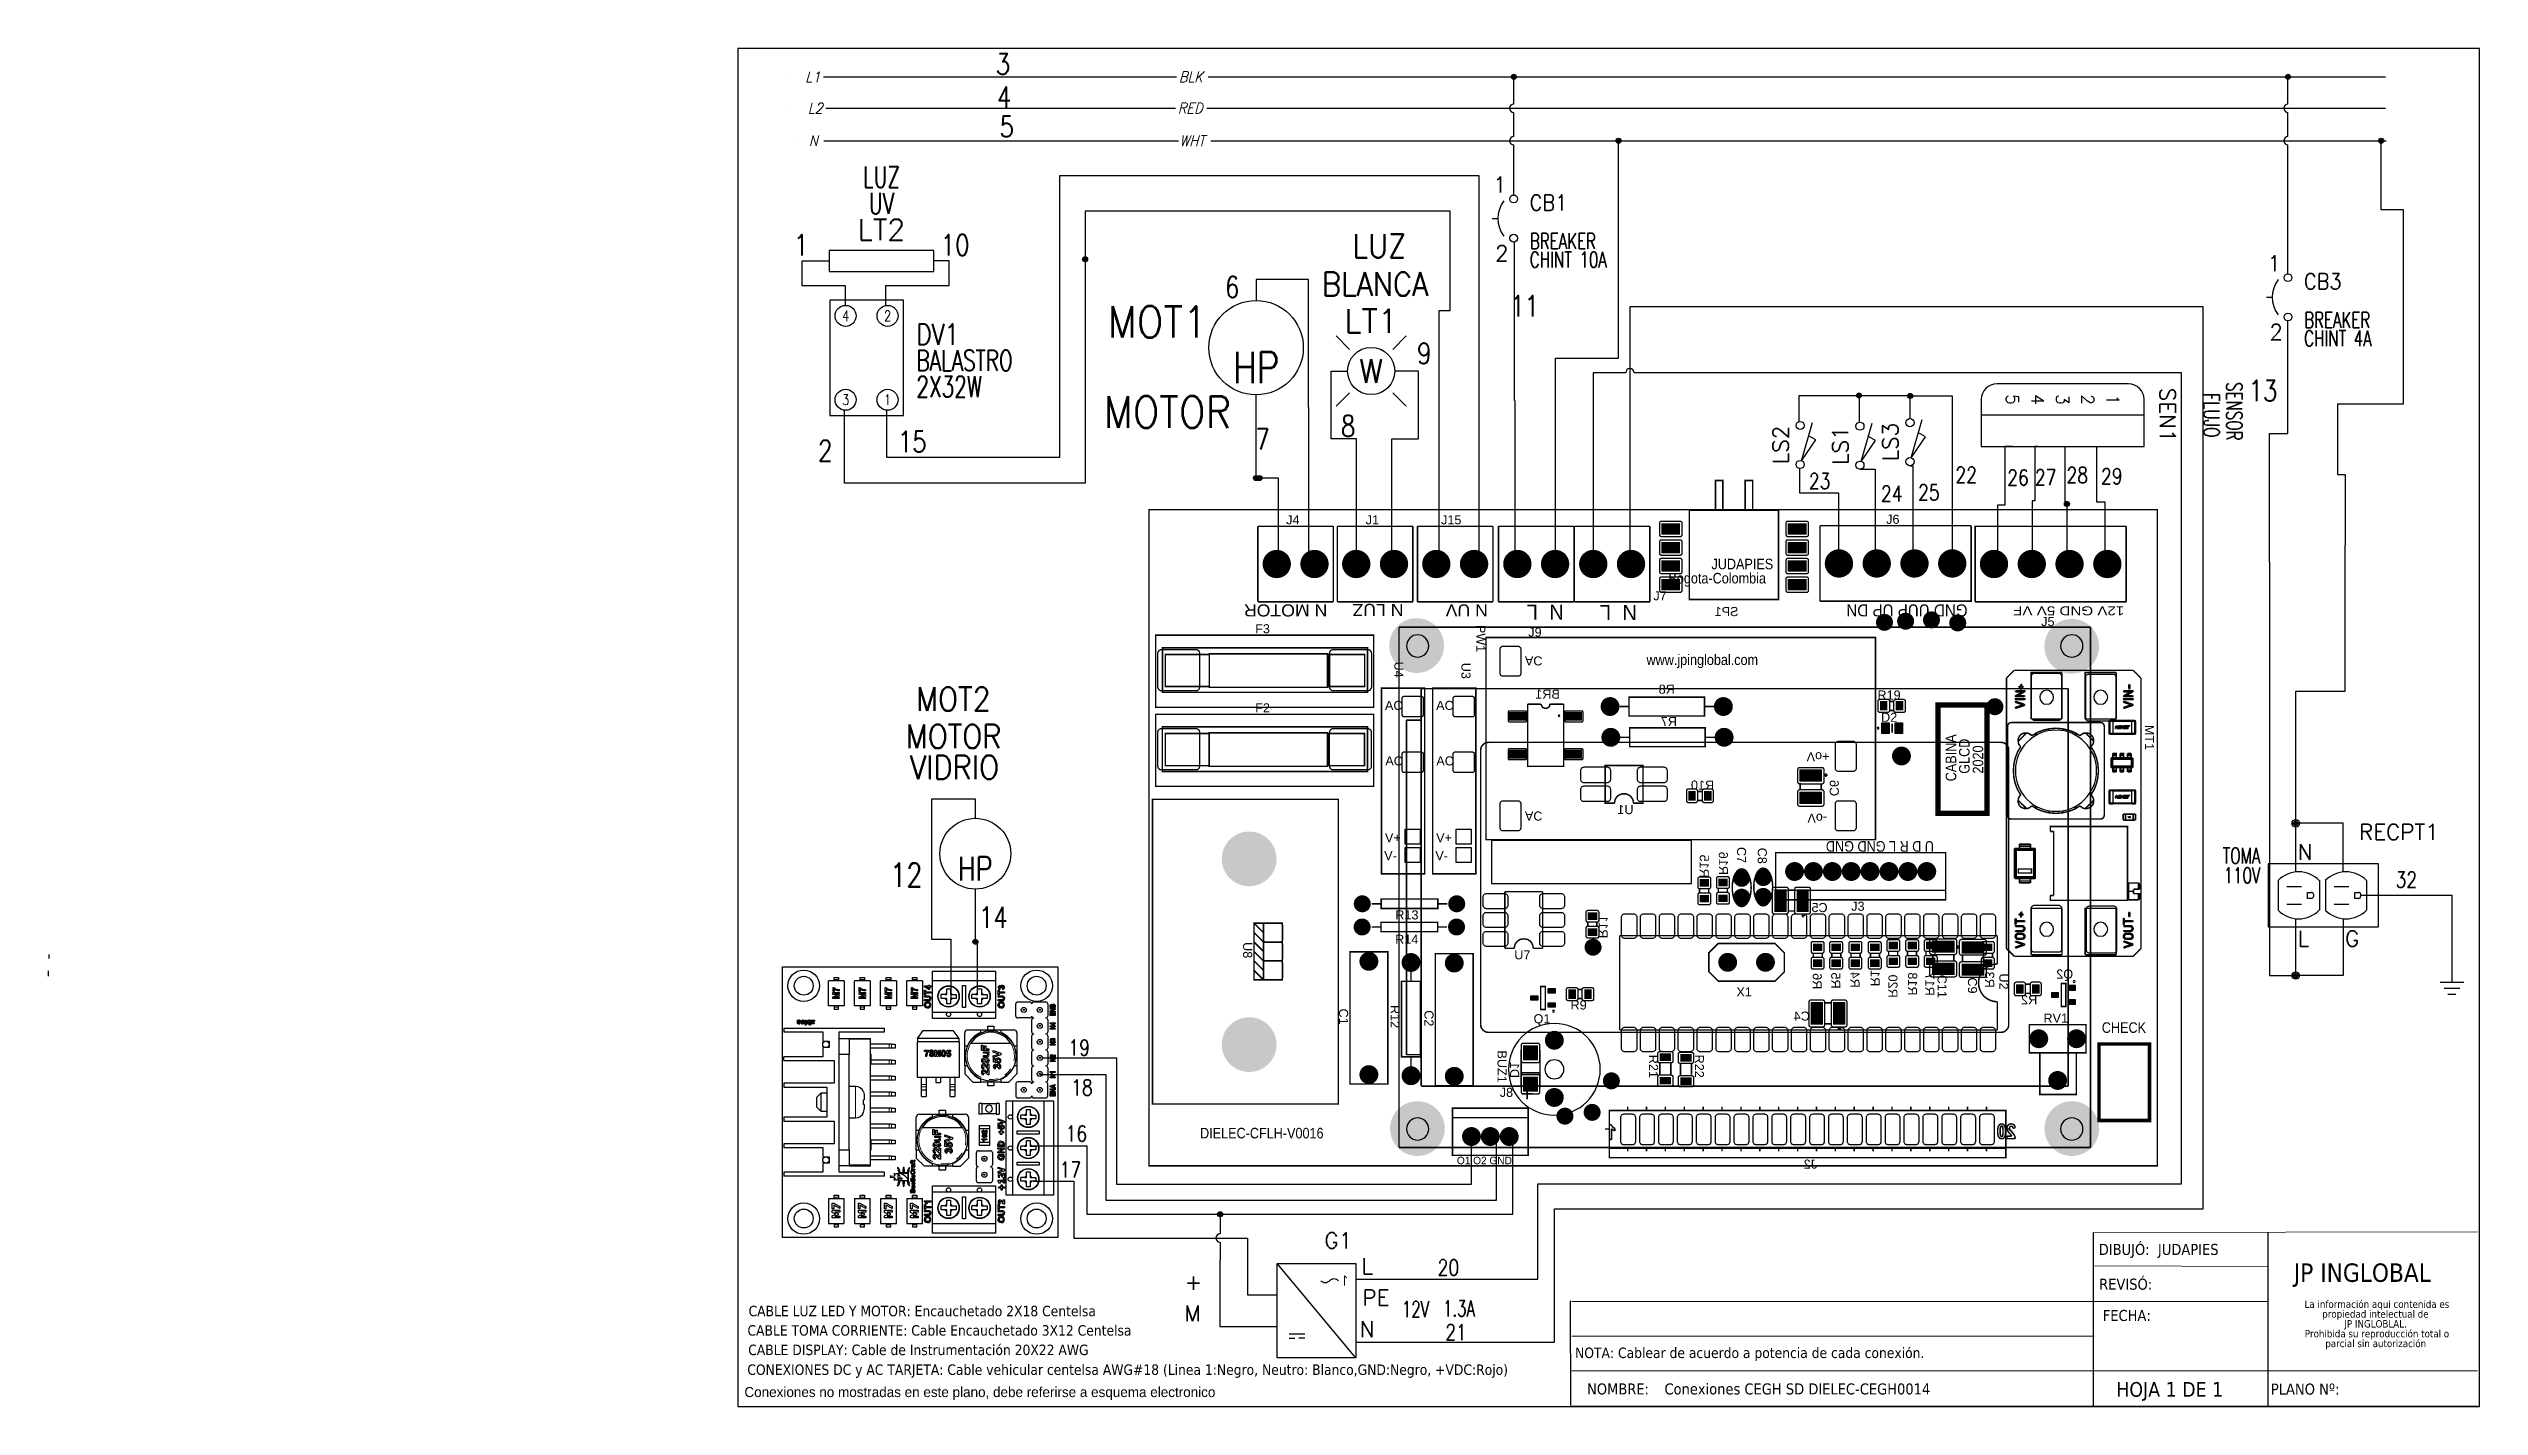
# Model space of a CAD drawing. Header units: inches. Extents: x 15 to 148, y 10 to 111.
# Drawn here: x 118.7 to 147.66, y 94.57 to 110.76 of the extents above; entities outside this region: 1.
import ezdxf
from ezdxf.enums import TextEntityAlignment as Align

# ---------------------------------------------------------------- set-up
doc = ezdxf.new("R2010")
doc.units = ezdxf.units.IN
doc.header["$MEASUREMENT"] = 0
for name, pattern in [('CENTERX2', [20.32, 12.7, -2.54, 2.54, -2.54]), ('HIDDEN2', [0.1875, 0.125, -0.0625]), ('PHANTOM', [1.27, 0.635, -0.127, 0.127, -0.127, 0.127, -0.127])]:
    doc.linetypes.add(name, pattern=pattern)
for name, color, linetype in [('BLK_12AWG', 7, 'Continuous'), ('CONTORNO', 179, 'Continuous'), ('DESC', 1, 'Continuous'), ('MISC', 250, 'Continuous'), ('SYMS', 7, 'Continuous'), ('TAGS', 250, 'Continuous'), ('TERMS', 250, 'Continuous'), ('WIREFIXED', 7, 'Continuous')]:
    doc.layers.add(name, color=color, linetype=linetype)
doc.layers.add('WIRENO', color=5, linetype='Continuous', true_color=0x0000ff)
doc.styles.add('SLDTEXTSTYLE0', font='tahoma.ttf')
doc.styles.add('SLDTEXTSTYLE1', font='tahomabd.ttf')
doc.styles.add('WD', font='romans.shx')
doc.styles.add('WD_IEC', font='isocp2.shx', dxfattribs={"width": 0.9, "height": 4})

msp = doc.modelspace()

# ---------------------------------------------------------------- texts
at = {"color": 7, "linetype": 'Continuous', "lineweight": 0, "attachment_point": 1, "style": 'SLDTEXTSTYLE0'}
for s, insert, char_height in [('REVISÓ:', (143.13, 96.097), 0.1318), ('CABLE LUZ LED Y MOTOR: Encauchetado 2X18 Centelsa', (127.039, 95.773), 0.1245), ('FECHA:', (143.173, 95.724), 0.1318), ('CABLE TOMA CORRIENTE: Cable Encauchetado 3X12 Centelsa', (127.026, 95.542), 0.1245), ('CABLE DISPLAY: Cable de Instrumentación 20X22 AWG', (127.035, 95.31), 0.1245), ('NOTA: Cablear de acuerdo a potencia de cada conexión.', (136.886, 95.275), 0.1245), ('CONEXIONES DC y AC TARJETA: Cable vehicular centelsa AWG#18 (Linea 1:Negro, Neutro: Blanco,GND:Negro, +VDC:Rojo)', (127.024, 95.074), 0.1245), ('\\pi-0.39529,l0.52705,t1.0541;NOMBRE:^IConexiones CEGH SD DIELEC-CEGH0014', (136.897, 94.848), 0.13176), ('HOJA 1 DE 1', (143.334, 94.864), 0.17568), ('PLANO Nº:', (145.176, 94.846), 0.1318)]:
    msp.add_mtext(s, dxfattribs=dict(at, insert=insert, char_height=char_height))
at = {"insert": (126.99, 94.805), "char_height": 0.12, "attachment_point": 1}
msp.add_mtext_dynamic_manual_height_columns('Conexiones no mostradas en este plano, debe referirse a esquema electronico', width=9.45621, gutter_width=0.05, heights=[0], dxfattribs=at)
at = {"layer": 'CONTORNO', "color": 7, "insert": (143.125, 96.511), "char_height": 0.13176, "attachment_point": 1, "style": 'SLDTEXTSTYLE0'}
msp.add_mtext('DIBUJÓ:  JUDAPIES', dxfattribs=at)
at = {"layer": 'CONTORNO', "insert": (145.449, 96.278), "char_height": 0.2196, "attachment_point": 1, "style": 'SLDTEXTSTYLE1'}
msp.add_mtext('JP INGLOBAL', dxfattribs=at)

# ---------------------------------------------------------------- blocks, each defined once
blk = doc.blocks.new('HT0_LGENERIC')
at = {"style": 'WD', "oblique": 15, "width": 0.9}
blk.add_attdef('COLOR', text='', height=0.125, dxfattribs=at).set_placement((0, 0), align=Align.MIDDLE_CENTER)
at = {"color": 7, "style": 'WD'}
for tag, p in [('X4_TINY_DOT_DONT_REMOVE', (-0.125, 0)), ('X1_TINY_DOT_DONT_REMOVE', (0.125, 0))]:
    blk.add_attdef(tag, p, '', height=0.0001, dxfattribs=at)
at = {"style": 'WD', "flags": 1}
for tag, p in [('X4TERM01', (-0.125, 0)), ('X1TERM01', (0.125, 0))]:
    blk.add_attdef(tag, p, '', height=0.01, dxfattribs=at)
blk = doc.blocks.new('WDDOT')
for radius in [0.03, 0.0187, 0.00929]:
    blk.add_circle((0, 0), radius)
blk = doc.blocks.new('VCB1')
at = {"linetype": 'HIDDEN2'}
blk.add_line((-0.171, 0), (-0.125, 0), dxfattribs=at)
for centre in [(0, 0.156), (0, -0.156)]:
    blk.add_circle(centre, 0.0312)
blk.add_arc((0.109, 0), 0.234, 143.1301, 216.8699)
at = {"style": 'WD'}
for tag, p, width in [('INST', (0.219, 0.388), 0.7), ('LOC', (0.219, 0.219), 0.7), ('TAG1', (0.127, 0.064), 0.9), ('XREF', (0.129, -0.09), 0.7), ('DESC1', (0.129, -0.242), 0.7), ('DESC2', (0.129, -0.389), 0.7)]:
    blk.add_attdef(tag, p, '', height=0.125, dxfattribs=dict(at, width=width))
at = {"linetype": 'Continuous', "style": 'WD'}
for tag, height, flags, p in [('TERM01', 0.125, 8, (-0.055, 0.207)), ('MFG', 0.01, 9, (-0.142, -0.088)), ('CAT', 0.01, 9, (-0.142, -0.073))]:
    blk.add_attdef(tag, text='', height=height, dxfattribs=dict(at, flags=flags)).set_placement(p, align=Align.RIGHT)
at = {"color": 7, "style": 'WD', "flags": 1}
for tag, p in [('X2TERM01', (0, 0.188)), ('X8TERM02', (0, -0.188))]:
    blk.add_attdef(tag, p, '', height=0.0125, dxfattribs=at)
at = {"style": 'WD', "width": 0.7}
blk.add_attdef('RATING1', text='', height=0.125, dxfattribs=at).set_placement((-0.188, 0.062), align=Align.RIGHT)
at = {"color": 7, "style": 'WD'}
for tag, p in [('X4LINK', (-0.25, 0)), ('X1LINK', (0, 0))]:
    blk.add_attdef(tag, p, '', height=0.01, dxfattribs=at)
at = {"linetype": 'Continuous', "style": 'WD', "flags": 9}
blk.add_attdef('ASSYCODE', text='', height=0.01, dxfattribs=at).set_placement((-0.153, -0.106), align=Align.CENTER)
at = {"style": 'WD', "flags": 9}
for tag, p in [('CONTACT', (-0.129, -0.129)), ('FAMILY', (-0.142, -0.036))]:
    blk.add_attdef(tag, text='', height=0.01, dxfattribs=at).set_placement(p, align=Align.RIGHT)
at = {"linetype": 'Continuous', "style": 'WD', "flags": 8}
blk.add_attdef('TERM02', text='', height=0.125, dxfattribs=at).set_placement((-0.041, -0.213), align=Align.TOP_RIGHT)
blk = doc.blocks.new('VCN1RDUP')
for p, q in [((-0.219, 0.25), (-0.219, -0.25)), ((0.656, 0.25), (-0.219, 0.25)), ((0.656, -0.25), (0.656, 0.25)), ((-0.14, 0.117), (-0.14, -0.117)), ((-0.071, 0.07), (0.046, 0.07)), ((0.093, -0.024), (0.093, 0.023)), ((0.093, 0.023), (0.125, 0.023)), ((0.14, 0.008), (0.14, -0.009)), ((0.187, 0.117), (0.187, -0.117)), ((0.235, 0.117), (0.235, -0.117)), ((0.304, 0.07), (0.421, 0.07)), ((0.468, -0.024), (0.468, 0.023)), ((0.468, 0.023), (0.5, 0.023)), ((0.515, 0.008), (0.515, -0.009)), ((0.562, 0.117), (0.562, -0.117)), ((-0.071, -0.071), (0.046, -0.071)), ((0.125, -0.024), (0.093, -0.024)), ((0.304, -0.071), (0.421, -0.071)), ((0.5, -0.024), (0.468, -0.024)), ((-0.219, -0.25), (0.656, -0.25))]:
    blk.add_line(p, q)
for centre, radius, start, end in [((0.023, -0.039), 0.226, 43.6028, 136.3972), ((0.125, 0.008), 0.015, 0, 90), ((0.398, -0.039), 0.226, 43.6028, 136.3972), ((0.5, 0.008), 0.015, 0, 90), ((0.023, 0.039), 0.226, 223.6028, 316.3972), ((0.125, -0.009), 0.015, 270, 0), ((0.398, 0.039), 0.226, 223.6028, 316.3972), ((0.5, -0.009), 0.015, 270, 0)]:
    blk.add_arc(centre, radius, start, end)
at = {"style": 'WD'}
for tag, width, p in [('INST', 0.7, (-0.281, 0.577)), ('LOC', 0.7, (-0.281, 0.408)), ('DESC1', 0.7, (-0.281, 0.252)), ('DESC2', 0.7, (-0.281, 0.095)), ('RATING1', 0.9, (-0.281, -0.061))]:
    blk.add_attdef(tag, text='', height=0.125, dxfattribs=dict(at, width=width)).set_placement(p, align=Align.RIGHT)
at = {"linetype": 'Continuous', "style": 'WD', "flags": 8}
for tag, p in [('TERM02', (0.016, 0.281)), ('TERM05', (0.391, 0.281)), ('TERM06', (0.587, 0.08))]:
    blk.add_attdef(tag, p, '', height=0.125, dxfattribs=at)
at = {"style": 'WD', "flags": 9}
blk.add_attdef('FAMILY', (-0.152, 0.205), '', height=0.01, rotation=90, dxfattribs=at)
at = {"linetype": 'Continuous', "style": 'WD', "flags": 9}
for tag, p in [('CAT', (-0.108, 0.23)), ('MFG', (-0.089, 0.228)), ('ASSYCODE', (-0.071, 0.23))]:
    blk.add_attdef(tag, text='', height=0.01, rotation=90, dxfattribs=at).set_placement(p, align=Align.CENTER)
at = {"style": 'WD', "flags": 1}
for tag, p in [('X2TERM02', (0, 0.188)), ('X2TERM05', (0.375, 0.188)), ('X1TERM03', (0.14, 0)), ('X1TERM06', (0.515, 0)), ('X8TERM01', (0, -0.188)), ('X8TERM04', (0.375, -0.188))]:
    blk.add_attdef(tag, p, '', height=0.0125, dxfattribs=at)
at = {"style": 'WD'}
blk.add_attdef('TAG1', text='', height=0.125, dxfattribs=at).set_placement((-0.281, -0.217), align=Align.RIGHT)
at = {"linetype": 'Continuous', "style": 'WD', "flags": 8}
for tag, p in [('TERM01', (0.016, -0.281)), ('TERM04', (0.391, -0.281))]:
    blk.add_attdef(tag, text='', height=0.125, dxfattribs=at).set_placement(p, align=Align.TOP_LEFT)
blk = doc.blocks.new('VGND2')
for p, q in [((0.09375, 0), (-0.09375, 0)), ((-0.0625, -0.046875), (0.0625, -0.046875)), ((-0.03125, -0.09375), (0.03125, -0.09375))]:
    blk.add_line(p, q)
at = {"style": 'WD', "flags": 1}
blk.add_attdef('X2TERM01', (0, 0), '', height=0.01, dxfattribs=at)
blk = doc.blocks.new('WD_WNH')
at = {"linetype": 'Continuous', "style": 'WD', "width": 0.8}
blk.add_attdef('WIRENO', text='', height=0.125, dxfattribs=at).set_placement((0, 0.062), align=Align.CENTER)
at = {"style": 'WD', "flags": 1}
for tag, p in [('W01USER', (0, 0.078)), ('W02USER', (0, 0.07)), ('W03USER', (0, 0.062)), ('W04USER', (0, 0.055)), ('W05USER', (0, 0.047)), ('W06USER', (0, 0.039)), ('W07USER', (0, 0.031)), ('W08USER', (0, 0.023)), ('W09USER', (0, 0.016)), ('W10USER', (0, 0.008))]:
    blk.add_attdef(tag, text='', height=0.005, dxfattribs=at).set_placement(p, align=Align.CENTER)
blk = doc.blocks.new('SW_NOTE_2')
at = {"layer": 'CONTORNO', "color": 0, "char_height": 1.0583, "attachment_point": 2, "style": 'SLDTEXTSTYLE0'}
for s, insert in [('La información aqui contenida es ', (10.29, 1.34)), ('Prohibida su reproducción total o ', (10.3, -2.89)), ('propiedad intelectual de', (10.08, -0.07)), ('JP INGLOBLAL.', (10.1, -1.48)), ('parcial sin autorización', (10.12, -4.3))]:
    blk.add_mtext(s, dxfattribs=dict(at, insert=insert))
blk = doc.blocks.new('VMO12')
blk.add_circle((0, 0), 0.1875)
at = {"style": 'WD'}
for tag, p, width in [('INST', (0.318, 0.2634), 0.7), ('LOC', (0.318, 0.0938), 0.7), ('TAG1', (0.3125, -0.0789), 0.9), ('DESC1', (0.3135, -0.268), 0.9), ('DESC2', (0.3135, -0.4243), 0.9), ('DESC3', (0.3135, -0.5805), 0.9), ('RATING3', (0.3135, -0.7368), 0.8), ('RATING4', (0.3135, -0.893), 0.8), ('WDTAGALT', (0.3125, -1.0625), 0.7)]:
    blk.add_attdef(tag, p, '', height=0.125, dxfattribs=dict(at, width=width))
at = {"linetype": 'Continuous', "style": 'WD', "flags": 8}
for tag, p in [('TERM01', (-0.0312, 0.2125)), ('TERM03', (-0.2188, -0.1351))]:
    blk.add_attdef(tag, text='', height=0.125, dxfattribs=at).set_placement(p, align=Align.RIGHT)
at = {"color": 7, "style": 'WD', "flags": 1}
for tag, p in [('X2TERM01', (0, 0.1875)), ('X8TERM02', (0, -0.1875))]:
    blk.add_attdef(tag, p, '', height=0.0125, dxfattribs=at)
at = {"style": 'WD', "width": 0.8}
blk.add_attdef('RATING1', text='', height=0.125, dxfattribs=at).set_placement((0, 0), align=Align.CENTER)
at = {"linetype": 'Continuous', "style": 'WD', "flags": 9}
blk.add_attdef('ASSYCODE', text='', height=0.01, dxfattribs=at).set_placement((0, 0.125), align=Align.CENTER)
at = {"style": 'WD', "flags": 9}
blk.add_attdef('FAMILY', text='', height=0.01, dxfattribs=at).set_placement((-0.0053, 0.1698), align=Align.CENTER)
at = {"linetype": 'Continuous', "style": 'WD', "flags": 1}
for tag, p in [('MFG', (0, 0.1404)), ('CAT', (0, 0.1593))]:
    blk.add_attdef(tag, text='', height=0.01, dxfattribs=at).set_placement(p, align=Align.MIDDLE)
at = {"style": 'WD', "width": 0.8}
blk.add_attdef('RATING2', text='', height=0.125, dxfattribs=at).set_placement((0, -0.0165), align=Align.TOP_CENTER)
at = {"style": 'WD', "flags": 1}
blk.add_attdef('X0TERM03', (-0.1384, -0.1265), '', height=0.0125, dxfattribs=at)
at = {"linetype": 'Continuous', "style": 'WD', "flags": 8}
blk.add_attdef('TERM02', text='', height=0.125, dxfattribs=at).set_placement((-0.0312, -0.2094), align=Align.TOP_RIGHT)
blk = doc.blocks.new('WD_WNV')
at = {"linetype": 'Continuous', "style": 'WD', "width": 0.8}
blk.add_attdef('WIRENO', text='', height=0.125, dxfattribs=at).set_placement((-0.05, 0), align=Align.MIDDLE_RIGHT)
at = {"style": 'WD', "flags": 1}
for tag, p in [('W01USER', (-0.062, 0.094)), ('W02USER', (-0.062, 0.086)), ('W03USER', (-0.062, 0.078)), ('W04USER', (-0.062, 0.07)), ('W05USER', (-0.062, 0.062)), ('W06USER', (-0.062, 0.055)), ('W07USER', (-0.062, 0.047)), ('W08USER', (-0.062, 0.039)), ('W09USER', (-0.062, 0.031)), ('W10USER', (-0.062, 0.023))]:
    blk.add_attdef(tag, text='', height=0.005, dxfattribs=at).set_placement(p, align=Align.CENTER)
blk = doc.blocks.new('VDV1TFL')
for p, q in [((-0.344, 0.344), (-0.344, -0.344)), ((0.094, 0.344), (-0.344, 0.344)), ((0.094, -0.344), (0.094, 0.344)), ((-0.344, -0.344), (0.094, -0.344))]:
    blk.add_line(p, q)
for centre in [(-0.25, 0.25), (0, 0.25), (-0.25, -0.25), (0, -0.25)]:
    blk.add_circle(centre, 0.0625)
at = {"style": 'WD', "width": 0.7}
for tag, p in [('INST', (-0.119, 0.545)), ('LOC', (-0.119, 0.375)), ('RATING2', (-0.125, -0.156))]:
    blk.add_attdef(tag, text='', height=0.125, dxfattribs=at).set_placement(p, align=Align.CENTER)
at = {"style": 'WD', "flags": 1}
for tag, p in [('X2TERM04', (-0.25, 0.312)), ('X2TERM02', (0, 0.312)), ('X4TERM04', (-0.312, 0.25)), ('X1TERM02', (0.062, 0.25)), ('X4TERM03', (-0.312, -0.25)), ('X1TERM01', (0.062, -0.25)), ('X8TERM03', (-0.25, -0.312)), ('X8TERM01', (0, -0.312))]:
    blk.add_attdef(tag, p, '', height=0.0125, dxfattribs=at)
at = {"linetype": 'Continuous', "style": 'WD', "width": 0.8, "flags": 8}
for tag, p in [('TERM04', (-0.25, 0.25)), ('TERM02', (0, 0.25)), ('TERM03', (-0.25, -0.25)), ('TERM01', (0, -0.25))]:
    blk.add_attdef(tag, text='', height=0.0625, dxfattribs=at).set_placement(p, align=Align.MIDDLE)
at = {"style": 'WD'}
for tag, p, width in [('TAG1', (0.172, 0.077), 0.8), ('DESC1', (0.172, -0.079), 0.7), ('DESC2', (0.172, -0.235), 0.7), ('XREF', (0.172, -0.391), 0.7)]:
    blk.add_attdef(tag, p, '', height=0.125, dxfattribs=dict(at, width=width))
at = {"style": 'WD', "width": 0.7}
blk.add_attdef('RATING1', text='', height=0.125, dxfattribs=at).set_placement((-0.125, 0.062), align=Align.MIDDLE)
at = {"linetype": 'Continuous', "style": 'WD', "flags": 9}
blk.add_attdef('ASSYCODE', text='', height=0.01, dxfattribs=at).set_placement((-0.125, -0.125), align=Align.CENTER)
at = {"style": 'WD', "flags": 9}
blk.add_attdef('FAMILY', text='', height=0.01, dxfattribs=at).set_placement((-0.13, -0.08), align=Align.CENTER)
at = {"linetype": 'Continuous', "style": 'WD', "flags": 1}
for tag, p in [('MFG', (-0.125, -0.11)), ('CAT', (-0.125, -0.091))]:
    blk.add_attdef(tag, text='', height=0.01, dxfattribs=at).set_placement(p, align=Align.MIDDLE)
blk = doc.blocks.new('HLT1ENC')
for p, q in [((-0.312, 0.062), (-0.312, -0.062)), ((0.312, 0.062), (-0.312, 0.062)), ((0.312, -0.062), (0.312, 0.062)), ((-0.312, -0.062), (0.312, -0.062))]:
    blk.add_line(p, q)
at = {"style": 'WD', "width": 0.7}
for tag, p in [('INST', (0, 0.763)), ('LOC', (0, 0.594)), ('DESC1', (0, 0.437)), ('DESC2', (0, 0.281))]:
    blk.add_attdef(tag, text='', height=0.125, dxfattribs=at).set_placement(p, align=Align.CENTER)
at = {"style": 'WD'}
blk.add_attdef('TAG1', text='', height=0.125, dxfattribs=at).set_placement((0, 0.125), align=Align.CENTER)
for tag, p, height, flags in [('FAMILY', (0.33, 0.152), 0.01, 9), ('X4TERM01', (-0.312, 0), 0.0125, 1), ('X1TERM02', (0.312, 0), 0.0125, 1)]:
    blk.add_attdef(tag, p, '', height=height, dxfattribs=dict(at, flags=flags))
at = {"linetype": 'Continuous', "style": 'WD', "flags": 9}
for tag, p in [('ASSYCODE', (0.355, 0.071)), ('MFG', (0.353, 0.089)), ('CAT', (0.355, 0.108))]:
    blk.add_attdef(tag, text='', height=0.01, dxfattribs=at).set_placement(p, align=Align.CENTER)
at = {"linetype": 'Continuous', "style": 'WD', "flags": 8}
blk.add_attdef('TERM01', text='', height=0.125, dxfattribs=at).set_placement((-0.406, -0.031), align=Align.TOP_RIGHT)
blk.add_attdef('TERM02', text='', height=0.125, dxfattribs=at).set_placement((0.406, -0.031), align=Align.TOP_LEFT)
blk = doc.blocks.new('RPAD')
blk.add_trace([(-0.5, -0.5), (-0.5, 0.5), (0.5, -0.5), (0.5, 0.5)])
blk = doc.blocks.new('EPAD')
at = {"const_width": 0.5}
blk.add_lwpolyline([(-0.25, 0, 1), (0.25, 0, 1)], format="xyb", close=True, dxfattribs=at)
blk = doc.blocks.new('CIELEC-CFLH-V0016')
for points, const_width in [([(120.369, 104.356), (120.409, 104.356), (120.409, 104.514), (120.369, 104.514), (120.369, 104.356)], 0.008), ([(120.369, 104.356), (120.409, 104.356), (120.409, 104.514), (120.369, 104.514), (120.369, 104.356)], 0.008), ([(120.369, 104.356), (120.409, 104.356), (120.409, 104.514), (120.369, 104.514), (120.369, 104.356)], 0.008), ([(120.527, 104.356), (120.566, 104.356), (120.566, 104.514), (120.527, 104.514), (120.527, 104.356)], 0.008), ([(120.527, 104.356), (120.566, 104.356), (120.566, 104.514), (120.527, 104.514), (120.527, 104.356)], 0.008), ([(120.527, 104.356), (120.566, 104.356), (120.566, 104.514), (120.527, 104.514), (120.527, 104.356)], 0.008), ([(118.226, 100.884), (123.565, 100.884), (123.565, 104.36), (118.226, 104.36), (118.226, 100.884)], 0.008), ([(118.226, 100.884), (123.565, 100.884), (123.565, 104.36), (118.226, 104.36), (118.226, 100.884)], 0.008), ([(118.226, 100.884), (123.565, 100.884), (123.565, 104.36), (118.226, 104.36), (118.226, 100.884)], 0.008), ([(118.391, 103.872), (118.391, 104.272)], 0.008), ([(119.191, 103.872), (119.191, 104.272), (118.391, 104.272)], 0.008), ([(118.391, 103.872), (118.391, 104.272)], 0.008), ([(119.191, 103.872), (119.191, 104.272), (118.391, 104.272)], 0.008), ([(118.391, 103.872), (118.391, 104.272)], 0.008), ([(119.191, 103.872), (119.191, 104.272), (118.391, 104.272)], 0.008), ([(119.212, 104.275), (119.212, 103.875), (120.012, 103.875)], 0.008), ([(120.012, 104.275), (119.212, 104.275)], 0.008), ([(119.212, 104.275), (119.212, 103.875), (120.012, 103.875)], 0.008), ([(120.012, 104.275), (119.212, 104.275)], 0.008), ([(119.212, 104.275), (119.212, 103.875), (120.012, 103.875)], 0.008), ([(120.012, 104.275), (119.212, 104.275)], 0.008), ([(120.012, 104.275), (120.012, 103.875)], 0.008), ([(120.012, 104.275), (120.012, 103.875)], 0.008), ([(120.012, 104.275), (120.012, 103.875)], 0.008), ([(120.232, 103.884), (120.704, 103.884), (120.704, 104.356), (120.232, 104.356), (120.232, 103.884)], 0.008), ([(120.232, 103.884), (120.704, 103.884), (120.704, 104.356), (120.232, 104.356), (120.232, 103.884)], 0.008), ([(120.232, 103.884), (120.704, 103.884), (120.704, 104.356), (120.232, 104.356), (120.232, 103.884)], 0.008), ([(120.913, 104.272), (120.913, 103.872)], 0.008), ([(121.313, 104.272), (120.913, 104.272)], 0.008), ([(120.913, 104.272), (120.913, 103.872)], 0.008), ([(121.313, 104.272), (120.913, 104.272)], 0.008), ([(120.913, 104.272), (120.913, 103.872)], 0.008), ([(121.313, 104.272), (120.913, 104.272)], 0.008), ([(121.313, 104.272), (121.313, 103.872)], 0.008), ([(121.313, 104.272), (121.313, 103.872)], 0.008), ([(121.313, 104.272), (121.313, 103.872)], 0.008), ([(121.315, 104.272), (121.315, 103.872)], 0.008), ([(121.715, 104.272), (121.315, 104.272)], 0.008), ([(121.315, 104.272), (121.315, 103.872)], 0.008), ([(121.715, 104.272), (121.315, 104.272)], 0.008), ([(121.315, 104.272), (121.315, 103.872)], 0.008), ([(121.715, 104.272), (121.315, 104.272)], 0.008), ([(121.715, 104.272), (121.715, 103.872)], 0.008), ([(121.715, 104.272), (121.715, 103.872)], 0.008), ([(121.715, 104.272), (121.715, 103.872)], 0.008), ([(121.744, 104.272), (121.744, 103.872)], 0.008), ([(122.144, 104.272), (121.744, 104.272)], 0.008), ([(121.744, 104.272), (121.744, 103.872)], 0.008), ([(122.144, 104.272), (121.744, 104.272)], 0.008), ([(121.744, 104.272), (121.744, 103.872)], 0.008), ([(122.144, 104.272), (121.744, 104.272)], 0.008), ([(122.144, 104.272), (122.144, 103.872)], 0.008), ([(122.144, 104.272), (122.144, 103.872)], 0.008), ([(122.144, 104.272), (122.144, 103.872)], 0.008), ([(122.168, 104.272), (122.168, 103.872)], 0.008), ([(122.568, 104.272), (122.168, 104.272)], 0.008), ([(122.168, 104.272), (122.168, 103.872)], 0.008), ([(122.568, 104.272), (122.168, 104.272)], 0.008), ([(122.168, 104.272), (122.168, 103.872)], 0.008), ([(122.568, 104.272), (122.168, 104.272)], 0.008), ([(122.568, 104.272), (122.568, 103.872)], 0.008), ([(122.568, 104.272), (122.568, 103.872)], 0.008), ([(122.568, 104.272), (122.568, 103.872)], 0.008), ([(122.589, 104.272), (122.589, 103.872)], 0.008), ([(122.989, 104.272), (122.589, 104.272)], 0.008), ([(122.589, 104.272), (122.589, 103.872)], 0.008), ([(122.989, 104.272), (122.589, 104.272)], 0.008), ([(122.589, 104.272), (122.589, 103.872)], 0.008), ([(122.989, 104.272), (122.589, 104.272)], 0.008), ([(122.989, 104.272), (122.989, 103.872)], 0.008), ([(122.989, 104.272), (122.989, 103.872)], 0.008), ([(122.989, 104.272), (122.989, 103.872)], 0.008), ([(118.391, 103.872), (119.191, 103.872)], 0.008), ([(118.391, 103.872), (119.191, 103.872)], 0.008), ([(118.391, 103.872), (119.191, 103.872)], 0.008), ([(121.313, 103.872), (120.913, 103.872)], 0.008), ([(121.313, 103.872), (120.913, 103.872)], 0.008), ([(121.313, 103.872), (120.913, 103.872)], 0.008), ([(121.715, 103.872), (121.315, 103.872)], 0.008), ([(121.715, 103.872), (121.315, 103.872)], 0.008), ([(121.715, 103.872), (121.315, 103.872)], 0.008), ([(122.144, 103.872), (121.744, 103.872)], 0.008), ([(122.144, 103.872), (121.744, 103.872)], 0.008), ([(122.144, 103.872), (121.744, 103.872)], 0.008), ([(122.568, 103.872), (122.168, 103.872)], 0.008), ([(122.568, 103.872), (122.168, 103.872)], 0.008), ([(122.568, 103.872), (122.168, 103.872)], 0.008), ([(122.989, 103.872), (122.589, 103.872)], 0.008), ([(122.989, 103.872), (122.589, 103.872)], 0.008), ([(122.989, 103.872), (122.589, 103.872)], 0.008), ([(118.58, 103.737), (118.58, 100.981)], 0.008), ([(122.242, 103.737), (118.58, 103.737)], 0.008), ([(118.58, 103.737), (118.58, 100.981)], 0.008), ([(122.242, 103.737), (118.58, 103.737)], 0.008), ([(118.58, 103.737), (118.58, 100.981)], 0.008), ([(122.242, 103.737), (118.58, 103.737)], 0.008), ([(119.718, 102.612), (121.781, 102.612), (121.781, 103.683), (119.718, 103.683), (119.718, 102.612)], 0.008), ([(119.718, 102.612), (121.781, 102.612), (121.781, 103.683), (119.718, 103.683), (119.718, 102.612)], 0.008), ([(119.718, 102.612), (121.781, 102.612), (121.781, 103.683), (119.718, 103.683), (119.718, 102.612)], 0.008), ([(122.242, 100.981), (122.242, 103.737)], 0.008), ([(122.242, 100.981), (122.242, 103.737)], 0.008), ([(122.242, 100.981), (122.242, 103.737)], 0.008), ([(122.376, 103.313), (123.53, 103.313), (123.53, 103.695), (122.376, 103.695), (122.376, 103.313)], 0.008), ([(122.376, 103.313), (123.53, 103.313), (123.53, 103.695), (122.376, 103.695), (122.376, 103.313)], 0.008), ([(122.376, 103.313), (123.53, 103.313), (123.53, 103.695), (122.376, 103.695), (122.376, 103.313)], 0.008), ([(122.408, 103.392), (123.494, 103.392), (123.494, 103.628), (122.408, 103.628), (122.408, 103.392)], 0.008), ([(122.408, 103.392), (123.494, 103.392), (123.494, 103.628), (122.408, 103.628), (122.408, 103.392)], 0.008), ([(122.408, 103.392), (123.494, 103.392), (123.494, 103.628), (122.408, 103.628), (122.408, 103.392)], 0.008), ([(118.313, 103.468), (118.354, 103.509)], 0.008), ([(118.313, 103.468), (118.354, 103.509)], 0.008), ([(118.313, 103.468), (118.354, 103.509)], 0.008), ([(118.354, 103.509), (118.984, 103.509)], 0.008), ([(118.354, 103.509), (118.984, 103.509)], 0.008), ([(118.354, 103.509), (118.984, 103.509)], 0.008), ([(118.444, 103.251), (118.444, 103.497)], 0.008), ([(118.608, 103.251), (118.608, 103.497), (118.444, 103.497)], 0.008), ([(118.444, 103.251), (118.444, 103.497)], 0.008), ([(118.608, 103.251), (118.608, 103.497), (118.444, 103.497)], 0.008), ([(118.444, 103.251), (118.444, 103.497)], 0.008), ([(118.608, 103.251), (118.608, 103.497), (118.444, 103.497)], 0.008), ([(118.731, 103.251), (118.731, 103.497)], 0.008), ([(118.894, 103.251), (118.894, 103.497), (118.731, 103.497)], 0.008), ([(118.731, 103.251), (118.731, 103.497)], 0.008), ([(118.894, 103.251), (118.894, 103.497), (118.731, 103.497)], 0.008), ([(118.731, 103.251), (118.731, 103.497)], 0.008), ([(118.894, 103.251), (118.894, 103.497), (118.731, 103.497)], 0.008), ([(118.984, 103.509), (119.025, 103.468)], 0.008), ([(118.984, 103.509), (119.025, 103.468)], 0.008), ([(118.984, 103.509), (119.025, 103.468)], 0.008), ([(122.423, 103.423), (122.616, 103.423), (122.616, 103.593), (122.423, 103.593), (122.423, 103.423)], 0.008), ([(122.423, 103.423), (122.616, 103.423), (122.616, 103.593), (122.423, 103.593), (122.423, 103.423)], 0.008), ([(122.423, 103.423), (122.616, 103.423), (122.616, 103.593), (122.423, 103.593), (122.423, 103.423)], 0.008), ([(122.62, 103.419), (123.246, 103.419), (123.246, 103.596), (122.62, 103.596), (122.62, 103.419)], 0.008), ([(122.62, 103.419), (123.246, 103.419), (123.246, 103.596), (122.62, 103.596), (122.62, 103.419)], 0.008), ([(122.62, 103.419), (123.246, 103.419), (123.246, 103.596), (122.62, 103.596), (122.62, 103.419)], 0.008), ([(123.246, 103.423), (123.479, 103.423), (123.479, 103.593), (123.246, 103.593), (123.246, 103.423)], 0.008), ([(123.246, 103.423), (123.479, 103.423), (123.479, 103.593), (123.246, 103.593), (123.246, 103.423)], 0.008), ([(123.246, 103.423), (123.479, 103.423), (123.479, 103.593), (123.246, 103.593), (123.246, 103.423)], 0.008), ([(118.313, 102.035), (118.313, 103.468)], 0.008), ([(118.313, 102.035), (118.313, 103.468)], 0.008), ([(118.313, 102.035), (118.313, 103.468)], 0.008), ([(118.403, 103.4), (118.357, 103.4), (118.356, 103.4), (118.355, 103.4), (118.355, 103.4), (118.354, 103.399), (118.354, 103.399), (118.354, 103.398)], 0.008), ([(118.403, 103.4), (118.357, 103.4), (118.356, 103.4), (118.355, 103.4), (118.355, 103.4), (118.354, 103.399), (118.354, 103.399), (118.354, 103.398)], 0.008), ([(118.403, 103.4), (118.357, 103.4), (118.356, 103.4), (118.355, 103.4), (118.355, 103.4), (118.354, 103.399), (118.354, 103.399), (118.354, 103.398)], 0.008), ([(118.356, 103.395), (118.354, 103.398)], 0.008), ([(118.356, 103.395), (118.354, 103.398)], 0.008), ([(118.356, 103.395), (118.354, 103.398)], 0.008), ([(118.357, 103.374), (118.354, 103.372)], 0.008), ([(118.357, 103.374), (118.354, 103.372)], 0.008), ([(118.357, 103.374), (118.354, 103.372)], 0.008), ([(118.354, 103.372), (118.354, 103.372)], 0.008), ([(118.357, 103.369), (118.354, 103.372)], 0.008), ([(118.354, 103.372), (118.354, 103.372)], 0.008), ([(118.354, 103.372), (118.354, 103.372)], 0.008), ([(118.357, 103.369), (118.354, 103.372)], 0.008), ([(118.354, 103.372), (118.354, 103.372)], 0.008), ([(118.354, 103.372), (118.354, 103.372)], 0.008), ([(118.357, 103.369), (118.354, 103.372)], 0.008), ([(118.354, 103.372), (118.354, 103.372)], 0.008), ([(118.402, 103.358), (118.357, 103.358), (118.356, 103.358), (118.355, 103.358), (118.355, 103.358), (118.354, 103.357), (118.354, 103.357), (118.354, 103.356)], 0.008), ([(118.402, 103.358), (118.357, 103.358), (118.356, 103.358), (118.355, 103.358), (118.355, 103.358), (118.354, 103.357), (118.354, 103.357), (118.354, 103.356)], 0.008), ([(118.402, 103.358), (118.357, 103.358), (118.356, 103.358), (118.355, 103.358), (118.355, 103.358), (118.354, 103.357), (118.354, 103.357), (118.354, 103.356)], 0.008), ([(118.357, 103.353), (118.355, 103.354), (118.354, 103.356)], 0.008), ([(118.357, 103.353), (118.355, 103.354), (118.354, 103.356)], 0.008), ([(118.357, 103.353), (118.355, 103.354), (118.354, 103.356)], 0.008), ([(118.404, 103.374), (118.366, 103.395), (118.403, 103.395)], 0.008), ([(118.404, 103.374), (118.366, 103.395), (118.403, 103.395)], 0.008), ([(118.404, 103.374), (118.366, 103.395), (118.403, 103.395)], 0.008), ([(118.356, 103.395), (118.394, 103.374), (118.357, 103.374)], 0.008), ([(118.356, 103.395), (118.394, 103.374), (118.357, 103.374)], 0.008), ([(118.356, 103.395), (118.394, 103.374), (118.357, 103.374)], 0.008), ([(118.357, 103.374), (118.357, 103.374)], 0.008), ([(118.357, 103.374), (118.357, 103.374)], 0.008), ([(118.357, 103.374), (118.357, 103.374)], 0.008), ([(118.357, 103.369), (118.357, 103.369)], 0.008), ([(118.357, 103.369), (118.403, 103.369)], 0.008), ([(118.357, 103.369), (118.357, 103.369)], 0.008), ([(118.357, 103.369), (118.403, 103.369)], 0.008), ([(118.357, 103.369), (118.357, 103.369)], 0.008), ([(118.357, 103.369), (118.403, 103.369)], 0.008), ([(118.357, 103.353), (118.357, 103.353)], 0.008), ([(118.357, 103.353), (118.403, 103.353)], 0.008), ([(118.357, 103.353), (118.357, 103.353)], 0.008), ([(118.357, 103.353), (118.403, 103.353)], 0.008), ([(118.357, 103.353), (118.357, 103.353)], 0.008), ([(118.357, 103.353), (118.403, 103.353)], 0.008), ([(118.374, 103.434), (118.372, 103.432)], 0.008), ([(118.374, 103.434), (118.372, 103.432)], 0.008), ([(118.374, 103.434), (118.372, 103.432)], 0.008), ([(118.372, 103.432), (118.372, 103.432)], 0.008), ([(118.372, 103.432), (118.372, 103.411)], 0.008), ([(118.372, 103.432), (118.372, 103.432)], 0.008), ([(118.372, 103.432), (118.372, 103.411)], 0.008), ([(118.372, 103.432), (118.372, 103.432)], 0.008), ([(118.372, 103.432), (118.372, 103.411)], 0.008), ([(118.374, 103.408), (118.372, 103.411)], 0.008), ([(118.372, 103.411), (118.372, 103.411)], 0.008), ([(118.374, 103.408), (118.372, 103.411)], 0.008), ([(118.372, 103.411), (118.372, 103.411)], 0.008), ([(118.374, 103.408), (118.372, 103.411)], 0.008), ([(118.372, 103.411), (118.372, 103.411)], 0.008), ([(118.375, 103.434), (118.374, 103.434)], 0.008), ([(118.374, 103.434), (118.374, 103.434)], 0.008), ([(118.375, 103.434), (118.374, 103.434)], 0.008), ([(118.374, 103.434), (118.374, 103.434)], 0.008), ([(118.375, 103.434), (118.374, 103.434)], 0.008), ([(118.374, 103.434), (118.374, 103.434)], 0.008), ([(118.375, 103.408), (118.374, 103.408)], 0.008), ([(118.374, 103.408), (118.374, 103.408)], 0.008), ([(118.375, 103.408), (118.374, 103.408)], 0.008), ([(118.374, 103.408), (118.374, 103.408)], 0.008), ([(118.375, 103.408), (118.374, 103.408)], 0.008), ([(118.374, 103.408), (118.374, 103.408)], 0.008), ([(118.375, 103.434), (118.377, 103.432)], 0.008), ([(118.375, 103.434), (118.377, 103.432)], 0.008), ([(118.375, 103.434), (118.377, 103.432)], 0.008), ([(118.375, 103.408), (118.377, 103.411)], 0.008), ([(118.375, 103.408), (118.377, 103.411)], 0.008), ([(118.375, 103.408), (118.377, 103.411)], 0.008), ([(118.377, 103.411), (118.377, 103.432)], 0.008), ([(118.377, 103.432), (118.377, 103.432)], 0.008), ([(118.377, 103.411), (118.377, 103.432)], 0.008), ([(118.377, 103.432), (118.377, 103.432)], 0.008), ([(118.377, 103.411), (118.377, 103.432)], 0.008), ([(118.377, 103.432), (118.377, 103.432)], 0.008), ([(118.377, 103.411), (118.377, 103.411)], 0.008), ([(118.377, 103.411), (118.377, 103.411)], 0.008), ([(118.377, 103.411), (118.377, 103.411)], 0.008), ([(118.403, 103.358), (118.402, 103.358)], 0.008), ([(118.403, 103.358), (118.402, 103.358)], 0.008), ([(118.403, 103.358), (118.402, 103.358)], 0.008), ([(118.404, 103.4), (118.403, 103.4)], 0.008), ([(118.404, 103.4), (118.403, 103.4)], 0.008), ([(118.404, 103.4), (118.403, 103.4)], 0.008), ([(118.404, 103.395), (118.403, 103.395)], 0.008), ([(118.404, 103.395), (118.403, 103.395)], 0.008), ([(118.404, 103.395), (118.403, 103.395)], 0.008), ([(118.403, 103.369), (118.405, 103.37), (118.406, 103.372)], 0.008), ([(118.403, 103.369), (118.405, 103.37), (118.406, 103.372)], 0.008), ([(118.403, 103.369), (118.405, 103.37), (118.406, 103.372)], 0.008), ([(118.403, 103.369), (118.403, 103.369)], 0.008), ([(118.403, 103.369), (118.403, 103.369)], 0.008), ([(118.403, 103.369), (118.403, 103.369)], 0.008), ([(118.403, 103.358), (118.405, 103.358), (118.406, 103.356)], 0.008), ([(118.403, 103.358), (118.405, 103.358), (118.406, 103.356)], 0.008), ([(118.403, 103.358), (118.405, 103.358), (118.406, 103.356)], 0.008), ([(118.403, 103.353), (118.405, 103.354), (118.406, 103.356)], 0.008), ([(118.403, 103.353), (118.405, 103.354), (118.406, 103.356)], 0.008), ([(118.403, 103.353), (118.405, 103.354), (118.406, 103.356)], 0.008), ([(118.403, 103.353), (118.403, 103.353)], 0.008), ([(118.403, 103.353), (118.403, 103.353)], 0.008), ([(118.403, 103.353), (118.403, 103.353)], 0.008), ([(118.404, 103.4), (118.406, 103.398)], 0.008), ([(118.404, 103.4), (118.406, 103.398)], 0.008), ([(118.404, 103.4), (118.406, 103.398)], 0.008), ([(118.404, 103.395), (118.406, 103.398)], 0.008), ([(118.404, 103.395), (118.406, 103.398)], 0.008), ([(118.404, 103.395), (118.406, 103.398)], 0.008), ([(118.404, 103.374), (118.406, 103.372)], 0.008), ([(118.404, 103.374), (118.406, 103.372)], 0.008), ([(118.404, 103.374), (118.406, 103.372)], 0.008), ([(118.406, 103.398), (118.406, 103.398)], 0.008), ([(118.406, 103.398), (118.406, 103.398)], 0.008), ([(118.406, 103.398), (118.406, 103.398)], 0.008), ([(118.406, 103.398), (118.406, 103.398)], 0.008), ([(118.406, 103.398), (118.406, 103.398)], 0.008), ([(118.406, 103.398), (118.406, 103.398)], 0.008), ([(118.406, 103.356), (118.406, 103.356)], 0.008), ([(118.406, 103.356), (118.406, 103.356)], 0.008), ([(118.406, 103.356), (118.406, 103.356)], 0.008), ([(118.406, 103.356), (118.406, 103.356)], 0.008), ([(118.406, 103.356), (118.406, 103.356)], 0.008), ([(118.406, 103.356), (118.406, 103.356)], 0.008), ([(118.698, 103.412), (118.698, 101.306)], 0.008), ([(118.698, 103.412), (122.124, 103.412)], 0.008), ([(118.698, 103.412), (118.698, 101.306)], 0.008), ([(118.698, 103.412), (122.124, 103.412)], 0.008), ([(118.698, 103.412), (118.698, 101.306)], 0.008), ([(118.698, 103.412), (122.124, 103.412)], 0.008), ([(118.976, 103.4), (118.93, 103.4), (118.929, 103.4), (118.928, 103.4), (118.928, 103.4), (118.928, 103.399), (118.927, 103.399), (118.927, 103.398)], 0.008), ([(118.976, 103.4), (118.93, 103.4), (118.929, 103.4), (118.928, 103.4), (118.928, 103.4), (118.928, 103.399), (118.927, 103.399), (118.927, 103.398)], 0.008), ([(118.976, 103.4), (118.93, 103.4), (118.929, 103.4), (118.928, 103.4), (118.928, 103.4), (118.928, 103.399), (118.927, 103.399), (118.927, 103.398)], 0.008), ([(118.929, 103.395), (118.927, 103.398)], 0.008), ([(118.929, 103.395), (118.927, 103.398)], 0.008), ([(118.929, 103.395), (118.927, 103.398)], 0.008), ([(118.93, 103.374), (118.927, 103.372)], 0.008), ([(118.93, 103.374), (118.927, 103.372)], 0.008), ([(118.93, 103.374), (118.927, 103.372)], 0.008), ([(118.927, 103.372), (118.927, 103.372)], 0.008), ([(118.93, 103.369), (118.927, 103.372)], 0.008), ([(118.927, 103.372), (118.927, 103.372)], 0.008), ([(118.927, 103.372), (118.927, 103.372)], 0.008), ([(118.93, 103.369), (118.927, 103.372)], 0.008), ([(118.927, 103.372), (118.927, 103.372)], 0.008), ([(118.927, 103.372), (118.927, 103.372)], 0.008), ([(118.93, 103.369), (118.927, 103.372)], 0.008), ([(118.927, 103.372), (118.927, 103.372)], 0.008), ([(118.976, 103.358), (118.93, 103.358), (118.929, 103.358), (118.928, 103.358), (118.928, 103.358), (118.928, 103.357), (118.927, 103.357), (118.927, 103.356)], 0.008), ([(118.976, 103.358), (118.93, 103.358), (118.929, 103.358), (118.928, 103.358), (118.928, 103.358), (118.928, 103.357), (118.927, 103.357), (118.927, 103.356)], 0.008), ([(118.976, 103.358), (118.93, 103.358), (118.929, 103.358), (118.928, 103.358), (118.928, 103.358), (118.928, 103.357), (118.927, 103.357), (118.927, 103.356)], 0.008), ([(118.93, 103.353), (118.928, 103.354), (118.927, 103.356)], 0.008), ([(118.93, 103.353), (118.928, 103.354), (118.927, 103.356)], 0.008), ([(118.93, 103.353), (118.928, 103.354), (118.927, 103.356)], 0.008), ([(118.929, 103.395), (118.967, 103.374), (118.93, 103.374)], 0.008), ([(118.929, 103.395), (118.967, 103.374), (118.93, 103.374)], 0.008), ([(118.929, 103.395), (118.967, 103.374), (118.93, 103.374)], 0.008), ([(118.93, 103.374), (118.93, 103.374)], 0.008), ([(118.93, 103.374), (118.93, 103.374)], 0.008), ([(118.93, 103.374), (118.93, 103.374)], 0.008), ([(118.93, 103.369), (118.93, 103.369)], 0.008), ([(118.93, 103.369), (118.976, 103.369)], 0.008), ([(118.93, 103.369), (118.93, 103.369)], 0.008), ([(118.93, 103.369), (118.976, 103.369)], 0.008), ([(118.93, 103.369), (118.93, 103.369)], 0.008), ([(118.93, 103.369), (118.976, 103.369)], 0.008), ([(118.93, 103.353), (118.93, 103.353)], 0.008), ([(118.93, 103.353), (118.976, 103.353)], 0.008), ([(118.93, 103.353), (118.93, 103.353)], 0.008), ([(118.93, 103.353), (118.976, 103.353)], 0.008), ([(118.93, 103.353), (118.93, 103.353)], 0.008), ([(118.93, 103.353), (118.976, 103.353)], 0.008), ([(118.937, 103.424), (118.935, 103.422)], 0.008), ([(118.937, 103.424), (118.935, 103.422)], 0.008), ([(118.937, 103.424), (118.935, 103.422)], 0.008), ([(118.935, 103.422), (118.935, 103.422)], 0.008), ([(118.935, 103.422), (118.935, 103.421)], 0.008), ([(118.935, 103.422), (118.935, 103.422)], 0.008), ([(118.935, 103.422), (118.935, 103.421)], 0.008), ([(118.935, 103.422), (118.935, 103.422)], 0.008), ([(118.935, 103.422), (118.935, 103.421)], 0.008), ([(118.937, 103.419), (118.935, 103.421)], 0.008), ([(118.937, 103.419), (118.935, 103.421)], 0.008), ([(118.937, 103.419), (118.935, 103.421)], 0.008), ([(118.937, 103.424), (118.938, 103.424)], 0.008), ([(118.937, 103.424), (118.938, 103.424)], 0.008), ([(118.937, 103.424), (118.938, 103.424)], 0.008), ([(118.937, 103.419), (118.937, 103.419)], 0.008), ([(118.937, 103.419), (118.945, 103.419)], 0.008), ([(118.937, 103.419), (118.937, 103.419)], 0.008), ([(118.937, 103.419), (118.945, 103.419)], 0.008), ([(118.937, 103.419), (118.937, 103.419)], 0.008), ([(118.937, 103.419), (118.945, 103.419)], 0.008), ([(118.945, 103.424), (118.938, 103.424)], 0.008), ([(118.945, 103.424), (118.938, 103.424)], 0.008), ([(118.945, 103.424), (118.938, 103.424)], 0.008), ([(118.939, 103.395), (118.976, 103.395)], 0.008), ([(118.977, 103.374), (118.939, 103.395)], 0.008), ([(118.939, 103.395), (118.976, 103.395)], 0.008), ([(118.977, 103.374), (118.939, 103.395)], 0.008), ([(118.939, 103.395), (118.976, 103.395)], 0.008), ([(118.977, 103.374), (118.939, 103.395)], 0.008), ([(118.947, 103.434), (118.946, 103.434), (118.946, 103.434), (118.946, 103.434), (118.945, 103.433), (118.945, 103.433), (118.945, 103.431)], 0.008), ([(118.947, 103.434), (118.946, 103.434), (118.946, 103.434), (118.946, 103.434), (118.945, 103.433), (118.945, 103.433), (118.945, 103.431)], 0.008), ([(118.947, 103.434), (118.946, 103.434), (118.946, 103.434), (118.946, 103.434), (118.945, 103.433), (118.945, 103.433), (118.945, 103.431)], 0.008), ([(118.945, 103.431), (118.945, 103.424)], 0.008), ([(118.945, 103.431), (118.945, 103.424)], 0.008), ([(118.945, 103.431), (118.945, 103.424)], 0.008), ([(118.945, 103.419), (118.945, 103.411)], 0.008), ([(118.945, 103.419), (118.945, 103.411)], 0.008), ([(118.945, 103.419), (118.945, 103.411)], 0.008), ([(118.947, 103.408), (118.945, 103.411)], 0.008), ([(118.945, 103.411), (118.945, 103.411)], 0.008), ([(118.947, 103.408), (118.945, 103.411)], 0.008), ([(118.945, 103.411), (118.945, 103.411)], 0.008), ([(118.947, 103.408), (118.945, 103.411)], 0.008), ([(118.945, 103.411), (118.945, 103.411)], 0.008), ([(118.948, 103.434), (118.947, 103.434)], 0.008), ([(118.948, 103.434), (118.947, 103.434)], 0.008), ([(118.948, 103.434), (118.947, 103.434)], 0.008), ([(118.947, 103.408), (118.948, 103.408)], 0.008), ([(118.947, 103.408), (118.948, 103.408)], 0.008), ([(118.947, 103.408), (118.948, 103.408)], 0.008), ([(118.948, 103.434), (118.95, 103.432)], 0.008), ([(118.948, 103.434), (118.95, 103.432)], 0.008), ([(118.948, 103.434), (118.95, 103.432)], 0.008), ([(118.948, 103.408), (118.949, 103.409), (118.949, 103.409), (118.949, 103.409), (118.95, 103.41), (118.95, 103.41), (118.95, 103.411), (118.95, 103.419)], 0.008), ([(118.948, 103.408), (118.949, 103.409), (118.949, 103.409), (118.949, 103.409), (118.95, 103.41), (118.95, 103.41), (118.95, 103.411), (118.95, 103.419)], 0.008), ([(118.948, 103.408), (118.949, 103.409), (118.949, 103.409), (118.949, 103.409), (118.95, 103.41), (118.95, 103.41), (118.95, 103.411), (118.95, 103.419)], 0.008), ([(118.95, 103.431), (118.95, 103.432)], 0.008), ([(118.95, 103.431), (118.95, 103.432)], 0.008), ([(118.95, 103.431), (118.95, 103.432)], 0.008), ([(118.957, 103.424), (118.95, 103.424), (118.95, 103.431)], 0.008), ([(118.957, 103.424), (118.95, 103.424), (118.95, 103.431)], 0.008), ([(118.957, 103.424), (118.95, 103.424), (118.95, 103.431)], 0.008), ([(118.95, 103.419), (118.958, 103.419)], 0.008), ([(118.95, 103.419), (118.958, 103.419)], 0.008), ([(118.95, 103.419), (118.958, 103.419)], 0.008), ([(118.958, 103.424), (118.957, 103.424)], 0.008), ([(118.958, 103.424), (118.957, 103.424)], 0.008), ([(118.958, 103.424), (118.957, 103.424)], 0.008), ([(118.958, 103.424), (118.96, 103.422)], 0.008), ([(118.958, 103.424), (118.96, 103.422)], 0.008), ([(118.958, 103.424), (118.96, 103.422)], 0.008), ([(118.958, 103.419), (118.96, 103.421)], 0.008), ([(118.958, 103.419), (118.96, 103.421)], 0.008), ([(118.958, 103.419), (118.96, 103.421)], 0.008), ([(118.958, 103.419), (118.958, 103.419)], 0.008), ([(118.958, 103.419), (118.958, 103.419)], 0.008), ([(118.958, 103.419), (118.958, 103.419)], 0.008), ([(118.96, 103.422), (118.96, 103.421)], 0.008), ([(118.96, 103.422), (118.96, 103.422)], 0.008), ([(118.96, 103.422), (118.96, 103.421)], 0.008), ([(118.96, 103.422), (118.96, 103.422)], 0.008), ([(118.96, 103.422), (118.96, 103.421)], 0.008), ([(118.96, 103.422), (118.96, 103.422)], 0.008), ([(118.977, 103.4), (118.976, 103.4)], 0.008), ([(118.977, 103.4), (118.976, 103.4)], 0.008), ([(118.977, 103.4), (118.976, 103.4)], 0.008), ([(118.977, 103.395), (118.976, 103.395)], 0.008), ([(118.977, 103.395), (118.976, 103.395)], 0.008), ([(118.977, 103.395), (118.976, 103.395)], 0.008), ([(118.976, 103.369), (118.978, 103.37), (118.979, 103.372)], 0.008), ([(118.976, 103.369), (118.978, 103.37), (118.979, 103.372)], 0.008), ([(118.976, 103.369), (118.978, 103.37), (118.979, 103.372)], 0.008), ([(118.976, 103.369), (118.976, 103.369)], 0.008), ([(118.976, 103.369), (118.976, 103.369)], 0.008), ([(118.976, 103.369), (118.976, 103.369)], 0.008), ([(118.976, 103.358), (118.976, 103.358)], 0.008), ([(118.976, 103.358), (118.978, 103.358), (118.979, 103.356)], 0.008), ([(118.976, 103.358), (118.976, 103.358)], 0.008), ([(118.976, 103.358), (118.978, 103.358), (118.979, 103.356)], 0.008), ([(118.976, 103.358), (118.976, 103.358)], 0.008), ([(118.976, 103.358), (118.978, 103.358), (118.979, 103.356)], 0.008), ([(118.976, 103.353), (118.978, 103.354), (118.979, 103.356)], 0.008), ([(118.976, 103.353), (118.978, 103.354), (118.979, 103.356)], 0.008), ([(118.976, 103.353), (118.978, 103.354), (118.979, 103.356)], 0.008), ([(118.976, 103.353), (118.976, 103.353)], 0.008), ([(118.976, 103.353), (118.976, 103.353)], 0.008), ([(118.976, 103.353), (118.976, 103.353)], 0.008), ([(118.977, 103.4), (118.979, 103.398)], 0.008), ([(118.977, 103.4), (118.979, 103.398)], 0.008), ([(118.977, 103.4), (118.979, 103.398)], 0.008), ([(118.977, 103.395), (118.979, 103.398)], 0.008), ([(118.977, 103.395), (118.979, 103.398)], 0.008), ([(118.977, 103.395), (118.979, 103.398)], 0.008), ([(118.977, 103.374), (118.979, 103.372)], 0.008), ([(118.977, 103.374), (118.979, 103.372)], 0.008), ([(118.977, 103.374), (118.979, 103.372)], 0.008), ([(118.979, 103.398), (118.979, 103.398)], 0.008), ([(118.979, 103.398), (118.979, 103.398)], 0.008), ([(118.979, 103.398), (118.979, 103.398)], 0.008), ([(118.979, 103.398), (118.979, 103.398)], 0.008), ([(118.979, 103.398), (118.979, 103.398)], 0.008), ([(118.979, 103.398), (118.979, 103.398)], 0.008), ([(118.979, 103.356), (118.979, 103.356)], 0.008), ([(118.979, 103.356), (118.979, 103.356)], 0.008), ([(118.979, 103.356), (118.979, 103.356)], 0.008), ([(118.979, 103.356), (118.979, 103.356)], 0.008), ([(118.979, 103.356), (118.979, 103.356)], 0.008), ([(118.979, 103.356), (118.979, 103.356)], 0.008), ([(119.025, 103.468), (119.025, 102.035)], 0.008), ([(119.025, 103.468), (119.025, 102.035)], 0.008), ([(119.025, 103.468), (119.025, 102.035)], 0.008), ([(120.624, 103.267), (121.024, 103.267), (121.024, 103.367), (120.624, 103.367), (120.624, 103.267)], 0.008), ([(120.624, 103.267), (121.024, 103.267), (121.024, 103.367), (120.624, 103.367), (120.624, 103.267)], 0.008), ([(120.624, 103.267), (121.024, 103.267), (121.024, 103.367), (120.624, 103.367), (120.624, 103.267)], 0.008), ([(121.835, 102.431), (122.063, 102.431), (122.063, 103.414), (121.835, 103.414), (121.835, 102.431)], 0.008), ([(121.835, 102.431), (122.063, 102.431), (122.063, 103.414), (121.835, 103.414), (121.835, 102.431)], 0.008), ([(121.835, 102.431), (122.063, 102.431), (122.063, 103.414), (121.835, 103.414), (121.835, 102.431)], 0.008), ([(122.106, 102.431), (122.334, 102.431), (122.334, 103.414), (122.106, 103.414), (122.106, 102.431)], 0.008), ([(122.106, 102.431), (122.334, 102.431), (122.334, 103.414), (122.106, 103.414), (122.106, 102.431)], 0.008), ([(122.106, 102.431), (122.334, 102.431), (122.334, 103.414), (122.106, 103.414), (122.106, 102.431)], 0.008), ([(122.124, 103.412), (122.124, 101.306)], 0.008), ([(122.124, 103.412), (122.124, 101.306)], 0.008), ([(122.124, 103.412), (122.124, 101.306)], 0.008), ([(118.346, 103.243), (118.343, 103.242), (118.342, 103.239)], 0.008), ([(118.346, 103.243), (118.343, 103.242), (118.342, 103.239)], 0.008), ([(118.346, 103.243), (118.343, 103.242), (118.342, 103.239)], 0.008), ([(118.342, 103.174), (118.342, 103.239)], 0.008), ([(118.342, 103.239), (118.346, 103.239)], 0.008), ([(118.342, 103.174), (118.342, 103.239)], 0.008), ([(118.342, 103.239), (118.346, 103.239)], 0.008), ([(118.342, 103.174), (118.342, 103.239)], 0.008), ([(118.342, 103.239), (118.346, 103.239)], 0.008), ([(118.346, 103.243), (118.362, 103.243)], 0.008), ([(118.346, 103.239), (118.346, 103.243)], 0.008), ([(118.346, 103.243), (118.362, 103.243)], 0.008), ([(118.346, 103.239), (118.346, 103.243)], 0.008), ([(118.346, 103.243), (118.362, 103.243)], 0.008), ([(118.346, 103.239), (118.346, 103.243)], 0.008), ([(118.362, 103.239), (118.346, 103.239), (118.346, 103.174)], 0.008), ([(118.362, 103.239), (118.346, 103.239), (118.346, 103.174)], 0.008), ([(118.362, 103.239), (118.346, 103.239), (118.346, 103.174)], 0.008), ([(118.356, 103.328), (118.354, 103.326)], 0.008), ([(118.356, 103.328), (118.354, 103.326)], 0.008), ([(118.356, 103.328), (118.354, 103.326)], 0.008), ([(118.356, 103.323), (118.354, 103.326)], 0.008), ([(118.356, 103.323), (118.354, 103.326)], 0.008), ([(118.356, 103.323), (118.354, 103.326)], 0.008), ([(118.403, 103.344), (118.402, 103.344), (118.402, 103.344), (118.356, 103.328)], 0.008), ([(118.403, 103.344), (118.402, 103.344), (118.402, 103.344), (118.356, 103.328)], 0.008), ([(118.403, 103.344), (118.402, 103.344), (118.402, 103.344), (118.356, 103.328)], 0.008), ([(118.356, 103.323), (118.402, 103.308), (118.403, 103.308), (118.403, 103.308)], 0.008), ([(118.356, 103.323), (118.402, 103.308), (118.403, 103.308), (118.403, 103.308)], 0.008), ([(118.356, 103.323), (118.402, 103.308), (118.403, 103.308), (118.403, 103.308)], 0.008), ([(118.362, 103.243), (118.362, 103.241)], 0.008), ([(118.362, 103.243), (118.362, 103.243)], 0.008), ([(118.461, 103.243), (118.362, 103.243)], 0.008), ([(118.362, 103.239), (118.362, 103.243)], 0.008), ([(118.362, 103.243), (118.362, 103.241)], 0.008), ([(118.362, 103.243), (118.362, 103.243)], 0.008), ([(118.461, 103.243), (118.362, 103.243)], 0.008), ([(118.362, 103.239), (118.362, 103.243)], 0.008), ([(118.362, 103.243), (118.362, 103.241)], 0.008), ([(118.362, 103.243), (118.362, 103.243)], 0.008), ([(118.461, 103.243), (118.362, 103.243)], 0.008), ([(118.362, 103.239), (118.362, 103.243)], 0.008), ([(118.362, 103.239), (118.362, 103.241)], 0.008), ([(118.362, 103.239), (118.362, 103.241)], 0.008), ([(118.362, 103.239), (118.362, 103.241)], 0.008), ([(118.362, 103.239), (118.362, 103.239)], 0.008), ([(118.362, 103.174), (118.362, 103.239)], 0.008), ([(118.362, 103.239), (118.362, 103.239)], 0.008), ([(118.362, 103.239), (118.362, 103.239)], 0.008), ([(118.362, 103.174), (118.362, 103.239)], 0.008), ([(118.461, 103.239), (118.362, 103.239)], 0.008), ([(118.362, 103.239), (118.362, 103.239)], 0.008), ([(118.362, 103.174), (118.362, 103.239)], 0.008), ([(118.362, 103.239), (118.362, 103.239)], 0.008), ([(118.362, 103.239), (118.362, 103.239)], 0.008), ([(118.362, 103.174), (118.362, 103.239)], 0.008), ([(118.461, 103.239), (118.362, 103.239)], 0.008), ([(118.362, 103.239), (118.362, 103.239)], 0.008), ([(118.362, 103.174), (118.362, 103.239)], 0.008), ([(118.362, 103.239), (118.362, 103.239)], 0.008), ([(118.362, 103.239), (118.362, 103.239)], 0.008), ([(118.362, 103.174), (118.362, 103.239)], 0.008), ([(118.461, 103.239), (118.362, 103.239)], 0.008), ([(118.364, 103.326), (118.403, 103.339)], 0.008), ([(118.364, 103.326), (118.403, 103.339)], 0.008), ([(118.364, 103.326), (118.403, 103.339)], 0.008), ([(118.403, 103.313), (118.364, 103.326)], 0.008), ([(118.403, 103.313), (118.364, 103.326)], 0.008), ([(118.403, 103.313), (118.364, 103.326)], 0.008), ([(118.403, 103.344), (118.403, 103.344)], 0.008), ([(118.403, 103.344), (118.406, 103.342)], 0.008), ([(118.403, 103.344), (118.403, 103.344)], 0.008), ([(118.403, 103.344), (118.406, 103.342)], 0.008), ([(118.403, 103.344), (118.403, 103.344)], 0.008), ([(118.403, 103.344), (118.406, 103.342)], 0.008), ([(118.403, 103.339), (118.406, 103.341)], 0.008), ([(118.403, 103.339), (118.406, 103.341)], 0.008), ([(118.403, 103.339), (118.406, 103.341)], 0.008), ([(118.403, 103.313), (118.405, 103.31)], 0.008), ([(118.403, 103.313), (118.405, 103.31)], 0.008), ([(118.403, 103.313), (118.405, 103.31)], 0.008), ([(118.403, 103.308), (118.406, 103.31)], 0.008), ([(118.403, 103.308), (118.406, 103.31)], 0.008), ([(118.403, 103.308), (118.406, 103.31)], 0.008), ([(118.403, 103.308), (118.403, 103.308)], 0.008), ([(118.403, 103.308), (118.403, 103.308)], 0.008), ([(118.403, 103.308), (118.403, 103.308)], 0.008), ([(118.405, 103.31), (118.406, 103.31)], 0.008), ([(118.405, 103.31), (118.406, 103.31)], 0.008), ([(118.405, 103.31), (118.406, 103.31)], 0.008), ([(118.406, 103.341), (118.406, 103.342)], 0.008), ([(118.406, 103.341), (118.406, 103.342)], 0.008), ([(118.406, 103.341), (118.406, 103.342)], 0.008), ([(118.608, 103.251), (118.444, 103.251)], 0.008), ([(118.608, 103.251), (118.444, 103.251)], 0.008), ([(118.608, 103.251), (118.444, 103.251)], 0.008), ([(118.461, 103.243), (118.461, 103.241)], 0.008), ([(118.461, 103.243), (118.461, 103.243)], 0.008), ([(118.461, 103.243), (118.477, 103.243)], 0.008), ([(118.461, 103.243), (118.461, 103.239)], 0.008), ([(118.461, 103.243), (118.461, 103.241)], 0.008), ([(118.461, 103.243), (118.461, 103.243)], 0.008), ([(118.461, 103.243), (118.477, 103.243)], 0.008), ([(118.461, 103.243), (118.461, 103.239)], 0.008), ([(118.461, 103.243), (118.461, 103.241)], 0.008), ([(118.461, 103.243), (118.461, 103.243)], 0.008), ([(118.461, 103.243), (118.477, 103.243)], 0.008), ([(118.461, 103.243), (118.461, 103.239)], 0.008), ([(118.461, 103.239), (118.461, 103.241)], 0.008), ([(118.461, 103.239), (118.461, 103.241)], 0.008), ([(118.461, 103.239), (118.461, 103.241)], 0.008), ([(118.461, 103.239), (118.461, 103.239)], 0.008), ([(118.461, 103.239), (118.461, 103.239)], 0.008), ([(118.461, 103.239), (118.461, 103.174)], 0.008), ([(118.461, 103.239), (118.461, 103.174)], 0.008), ([(118.461, 103.239), (118.461, 103.239)], 0.008), ([(118.477, 103.239), (118.461, 103.239)], 0.008), ([(118.461, 103.174), (118.477, 103.174), (118.477, 103.239)], 0.008), ([(118.461, 103.239), (118.461, 103.239)], 0.008), ([(118.461, 103.239), (118.461, 103.239)], 0.008), ([(118.461, 103.239), (118.461, 103.174)], 0.008), ([(118.461, 103.239), (118.461, 103.174)], 0.008), ([(118.461, 103.239), (118.461, 103.239)], 0.008), ([(118.477, 103.239), (118.461, 103.239)], 0.008), ([(118.461, 103.174), (118.477, 103.174), (118.477, 103.239)], 0.008), ([(118.461, 103.239), (118.461, 103.239)], 0.008), ([(118.461, 103.239), (118.461, 103.239)], 0.008), ([(118.461, 103.239), (118.461, 103.174)], 0.008), ([(118.461, 103.239), (118.461, 103.174)], 0.008), ([(118.461, 103.239), (118.461, 103.239)], 0.008), ([(118.477, 103.239), (118.461, 103.239)], 0.008), ([(118.461, 103.174), (118.477, 103.174), (118.477, 103.239)], 0.008), ([(118.477, 103.243), (118.48, 103.242), (118.481, 103.239)], 0.008), ([(118.477, 103.243), (118.477, 103.239)], 0.008), ([(118.477, 103.243), (118.48, 103.242), (118.481, 103.239)], 0.008), ([(118.477, 103.243), (118.477, 103.239)], 0.008), ([(118.477, 103.243), (118.48, 103.242), (118.481, 103.239)], 0.008), ([(118.477, 103.243), (118.477, 103.239)], 0.008), ([(118.477, 103.239), (118.481, 103.239)], 0.008), ([(118.477, 103.239), (118.481, 103.239)], 0.008), ([(118.477, 103.239), (118.481, 103.239)], 0.008), ([(118.481, 103.239), (118.481, 103.174)], 0.008), ([(118.481, 103.239), (118.481, 103.174)], 0.008), ([(118.481, 103.239), (118.481, 103.174)], 0.008), ([(118.528, 103.232), (118.52, 103.231), (118.513, 103.227), (118.509, 103.22), (118.507, 103.212)], 0.008), ([(118.528, 103.232), (118.52, 103.231), (118.513, 103.227), (118.509, 103.22), (118.507, 103.212)], 0.008), ([(118.528, 103.232), (118.52, 103.231), (118.513, 103.227), (118.509, 103.22), (118.507, 103.212)], 0.008), ([(118.999, 103.232), (118.528, 103.232)], 0.008), ([(118.999, 103.232), (118.528, 103.232)], 0.008), ([(118.999, 103.232), (118.528, 103.232)], 0.008), ([(118.894, 103.251), (118.731, 103.251)], 0.008), ([(118.894, 103.251), (118.731, 103.251)], 0.008), ([(118.894, 103.251), (118.731, 103.251)], 0.008), ([(118.929, 103.328), (118.927, 103.326)], 0.008), ([(118.929, 103.328), (118.927, 103.326)], 0.008), ([(118.929, 103.328), (118.927, 103.326)], 0.008), ([(118.929, 103.323), (118.927, 103.326)], 0.008), ([(118.929, 103.323), (118.927, 103.326)], 0.008), ([(118.929, 103.323), (118.927, 103.326)], 0.008), ([(118.976, 103.344), (118.976, 103.344), (118.975, 103.344), (118.929, 103.328)], 0.008), ([(118.976, 103.344), (118.976, 103.344), (118.975, 103.344), (118.929, 103.328)], 0.008), ([(118.976, 103.344), (118.976, 103.344), (118.975, 103.344), (118.929, 103.328)], 0.008), ([(118.929, 103.323), (118.975, 103.308), (118.976, 103.308), (118.976, 103.308)], 0.008), ([(118.929, 103.323), (118.975, 103.308), (118.976, 103.308), (118.976, 103.308)], 0.008), ([(118.929, 103.323), (118.975, 103.308), (118.976, 103.308), (118.976, 103.308)], 0.008), ([(118.937, 103.326), (118.977, 103.339)], 0.008), ([(118.937, 103.326), (118.977, 103.339)], 0.008), ([(118.937, 103.326), (118.977, 103.339)], 0.008), ([(118.976, 103.313), (118.937, 103.326)], 0.008), ([(118.976, 103.313), (118.937, 103.326)], 0.008), ([(118.976, 103.313), (118.937, 103.326)], 0.008), ([(118.977, 103.344), (118.976, 103.344)], 0.008), ([(118.977, 103.344), (118.976, 103.344)], 0.008), ([(118.977, 103.344), (118.976, 103.344)], 0.008), ([(118.976, 103.313), (118.979, 103.31)], 0.008), ([(118.976, 103.313), (118.979, 103.31)], 0.008), ([(118.976, 103.313), (118.979, 103.31)], 0.008), ([(118.976, 103.308), (118.979, 103.31)], 0.008), ([(118.976, 103.308), (118.979, 103.31)], 0.008), ([(118.976, 103.308), (118.979, 103.31)], 0.008), ([(118.976, 103.308), (118.976, 103.308)], 0.008), ([(118.976, 103.308), (118.976, 103.308)], 0.008), ([(118.976, 103.308), (118.976, 103.308)], 0.008), ([(118.977, 103.344), (118.979, 103.342)], 0.008), ([(118.977, 103.344), (118.979, 103.342)], 0.008), ([(118.977, 103.344), (118.979, 103.342)], 0.008), ([(118.977, 103.339), (118.979, 103.341)], 0.008), ([(118.977, 103.339), (118.979, 103.341)], 0.008), ([(118.977, 103.339), (118.979, 103.341)], 0.008), ([(118.979, 103.341), (118.979, 103.342)], 0.008), ([(118.979, 103.341), (118.979, 103.342)], 0.008), ([(118.979, 103.341), (118.979, 103.342)], 0.008), ([(118.979, 103.31), (118.979, 103.31)], 0.008), ([(118.979, 103.31), (118.979, 103.31)], 0.008), ([(118.979, 103.31), (118.979, 103.31)], 0.008), ([(118.999, 103.232), (119.007, 103.231), (119.013, 103.227), (119.018, 103.22), (119.019, 103.212)], 0.008), ([(118.999, 103.232), (119.007, 103.231), (119.013, 103.227), (119.018, 103.22), (119.019, 103.212)], 0.008), ([(118.999, 103.232), (119.007, 103.231), (119.013, 103.227), (119.018, 103.22), (119.019, 103.212)], 0.008), ([(119.128, 102.751), (119.388, 102.751), (119.388, 103.325), (119.128, 103.325), (119.128, 102.751)], 0.029), ([(119.128, 102.751), (119.388, 102.751), (119.388, 103.325), (119.128, 103.325), (119.128, 102.751)], 0.029), ([(119.128, 102.751), (119.388, 102.751), (119.388, 103.325), (119.128, 103.325), (119.128, 102.751)], 0.029), ([(119.646, 103.296), (119.618, 103.296)], 0.008), ([(119.646, 103.296), (119.618, 103.296)], 0.008), ([(119.646, 103.296), (119.618, 103.296)], 0.008), ([(119.646, 103.344), (119.619, 103.344)], 0.008), ([(119.646, 103.344), (119.619, 103.344)], 0.008), ([(119.646, 103.344), (119.619, 103.344)], 0.008), ([(119.63, 103.226), (119.63, 103.179)], 0.00787), ([(119.63, 103.226), (119.63, 103.179)], 0.00787), ([(119.63, 103.226), (119.63, 103.179)], 0.00787), ([(120.624, 103.317), (120.574, 103.317)], 0.008), ([(120.624, 103.317), (120.574, 103.317)], 0.008), ([(120.624, 103.317), (120.574, 103.317)], 0.008), ([(121.074, 103.317), (121.024, 103.317)], 0.008), ([(121.074, 103.317), (121.024, 103.317)], 0.008), ([(121.074, 103.317), (121.024, 103.317)], 0.008), ([(121.37, 103.33), (121.443, 103.329), (121.444, 103.32), (121.449, 103.313), (121.456, 103.309), (121.465, 103.307)], 0.008), ([(121.56, 103.33), (121.56, 103), (121.37, 103), (121.37, 103.33)], 0.008), ([(121.37, 103.33), (121.443, 103.329), (121.444, 103.32), (121.449, 103.313), (121.456, 103.309), (121.465, 103.307)], 0.008), ([(121.56, 103.33), (121.56, 103), (121.37, 103), (121.37, 103.33)], 0.008), ([(121.37, 103.33), (121.443, 103.329), (121.444, 103.32), (121.449, 103.313), (121.456, 103.309), (121.465, 103.307)], 0.008), ([(121.56, 103.33), (121.56, 103), (121.37, 103), (121.37, 103.33)], 0.008), ([(121.488, 103.329), (121.486, 103.32), (121.481, 103.313), (121.474, 103.309), (121.465, 103.307)], 0.008), ([(121.488, 103.329), (121.486, 103.32), (121.481, 103.313), (121.474, 103.309), (121.465, 103.307)], 0.008), ([(121.488, 103.329), (121.486, 103.32), (121.481, 103.313), (121.474, 103.309), (121.465, 103.307)], 0.008), ([(121.488, 103.329), (121.56, 103.33)], 0.008), ([(121.488, 103.329), (121.56, 103.33)], 0.008), ([(121.488, 103.329), (121.56, 103.33)], 0.008), ([(122.202, 103.245), (122.124, 103.245)], 0.008), ([(122.202, 103.245), (122.124, 103.245)], 0.008), ([(122.202, 103.245), (122.124, 103.245)], 0.008), ([(122.202, 101.473), (122.202, 103.245)], 0.008), ([(122.202, 101.473), (122.202, 103.245)], 0.008), ([(122.202, 101.473), (122.202, 103.245)], 0.008), ([(122.376, 102.894), (123.53, 102.894), (123.53, 103.276), (122.376, 103.276), (122.376, 102.894)], 0.008), ([(122.376, 102.894), (123.53, 102.894), (123.53, 103.276), (122.376, 103.276), (122.376, 102.894)], 0.008), ([(122.376, 102.894), (123.53, 102.894), (123.53, 103.276), (122.376, 103.276), (122.376, 102.894)], 0.008), ([(118.346, 103.17), (118.343, 103.171), (118.342, 103.174)], 0.008), ([(118.346, 103.174), (118.342, 103.174)], 0.008), ([(118.346, 103.17), (118.343, 103.171), (118.342, 103.174)], 0.008), ([(118.346, 103.174), (118.342, 103.174)], 0.008), ([(118.346, 103.17), (118.343, 103.171), (118.342, 103.174)], 0.008), ([(118.346, 103.174), (118.342, 103.174)], 0.008), ([(118.346, 103.174), (118.362, 103.174)], 0.008), ([(118.346, 103.17), (118.346, 103.174)], 0.008), ([(118.346, 103.174), (118.362, 103.174)], 0.008), ([(118.346, 103.17), (118.346, 103.174)], 0.008), ([(118.346, 103.174), (118.362, 103.174)], 0.008), ([(118.346, 103.17), (118.346, 103.174)], 0.008), ([(118.362, 103.17), (118.346, 103.17)], 0.008), ([(118.362, 103.17), (118.346, 103.17)], 0.008), ([(118.362, 103.17), (118.346, 103.17)], 0.008), ([(118.362, 103.174), (118.362, 103.174)], 0.008), ([(118.362, 103.174), (118.362, 103.174)], 0.008), ([(118.362, 103.174), (118.362, 103.172)], 0.008), ([(118.362, 103.174), (118.362, 103.174)], 0.008), ([(118.362, 103.17), (118.362, 103.174)], 0.008), ([(118.362, 103.174), (118.461, 103.174)], 0.008), ([(118.362, 103.174), (118.362, 103.174)], 0.008), ([(118.362, 103.174), (118.362, 103.174)], 0.008), ([(118.362, 103.174), (118.362, 103.172)], 0.008), ([(118.362, 103.174), (118.362, 103.174)], 0.008), ([(118.362, 103.17), (118.362, 103.174)], 0.008), ([(118.362, 103.174), (118.461, 103.174)], 0.008), ([(118.362, 103.174), (118.362, 103.174)], 0.008), ([(118.362, 103.174), (118.362, 103.174)], 0.008), ([(118.362, 103.174), (118.362, 103.172)], 0.008), ([(118.362, 103.174), (118.362, 103.174)], 0.008), ([(118.362, 103.17), (118.362, 103.174)], 0.008), ([(118.362, 103.174), (118.461, 103.174)], 0.008), ([(118.362, 103.17), (118.362, 103.172)], 0.008), ([(118.362, 103.17), (118.362, 103.172)], 0.008), ([(118.362, 103.17), (118.362, 103.172)], 0.008), ([(118.362, 103.17), (118.362, 103.17)], 0.008), ([(118.461, 103.17), (118.362, 103.17)], 0.008), ([(118.362, 103.17), (118.362, 103.17)], 0.008), ([(118.461, 103.17), (118.362, 103.17)], 0.008), ([(118.362, 103.17), (118.362, 103.17)], 0.008), ([(118.461, 103.17), (118.362, 103.17)], 0.008), ([(118.39, 103.209), (118.39, 103.207), (118.397, 103.207), (118.398, 103.203), (118.391, 103.203), (118.392, 103.2), (118.403, 103.2), (118.398, 103.215), (118.375, 103.215), (118.376, 103.212), (118.38, 103.212), (118.383, 103.2), (118.387, 103.2), (118.384, 103.212), (118.388, 103.212), (118.395, 103.212), (118.396, 103.209), (118.39, 103.209)], 0.008), ([(118.39, 103.209), (118.39, 103.207), (118.397, 103.207), (118.398, 103.203), (118.391, 103.203), (118.392, 103.2), (118.403, 103.2), (118.398, 103.215), (118.375, 103.215), (118.376, 103.212), (118.38, 103.212), (118.383, 103.2), (118.387, 103.2), (118.384, 103.212), (118.388, 103.212), (118.395, 103.212), (118.396, 103.209), (118.39, 103.209)], 0.008), ([(118.39, 103.209), (118.39, 103.207), (118.397, 103.207), (118.398, 103.203), (118.391, 103.203), (118.392, 103.2), (118.403, 103.2), (118.398, 103.215), (118.375, 103.215), (118.376, 103.212), (118.38, 103.212), (118.383, 103.2), (118.387, 103.2), (118.384, 103.212), (118.388, 103.212), (118.395, 103.212), (118.396, 103.209), (118.39, 103.209)], 0.008), ([(118.4, 103.215), (118.404, 103.2)], 0.008), ([(118.406, 103.215), (118.4, 103.215)], 0.008), ([(118.4, 103.215), (118.404, 103.2)], 0.008), ([(118.406, 103.215), (118.4, 103.215)], 0.008), ([(118.4, 103.215), (118.404, 103.2)], 0.008), ([(118.406, 103.215), (118.4, 103.215)], 0.008), ([(118.404, 103.213), (118.411, 103.2)], 0.008), ([(118.408, 103.2), (118.404, 103.213)], 0.008), ([(118.404, 103.213), (118.411, 103.2)], 0.008), ([(118.408, 103.2), (118.404, 103.213)], 0.008), ([(118.404, 103.213), (118.411, 103.2)], 0.008), ([(118.408, 103.2), (118.404, 103.213)], 0.008), ([(118.404, 103.2), (118.408, 103.2)], 0.008), ([(118.404, 103.2), (118.408, 103.2)], 0.008), ([(118.404, 103.2), (118.408, 103.2)], 0.008), ([(118.412, 103.204), (118.406, 103.215)], 0.008), ([(118.412, 103.204), (118.406, 103.215)], 0.008), ([(118.412, 103.204), (118.406, 103.215)], 0.008), ([(118.411, 103.215), (118.412, 103.204)], 0.008), ([(118.417, 103.215), (118.411, 103.215)], 0.008), ([(118.411, 103.215), (118.412, 103.204)], 0.008), ([(118.417, 103.215), (118.411, 103.215)], 0.008), ([(118.411, 103.215), (118.412, 103.204)], 0.008), ([(118.417, 103.215), (118.411, 103.215)], 0.008), ([(118.411, 103.2), (118.415, 103.2)], 0.008), ([(118.411, 103.2), (118.415, 103.2)], 0.008), ([(118.411, 103.2), (118.415, 103.2)], 0.008), ([(118.414, 103.213), (118.418, 103.2)], 0.008), ([(118.415, 103.2), (118.414, 103.213)], 0.008), ([(118.414, 103.213), (118.418, 103.2)], 0.008), ([(118.415, 103.2), (118.414, 103.213)], 0.008), ([(118.414, 103.213), (118.418, 103.2)], 0.008), ([(118.415, 103.2), (118.414, 103.213)], 0.008), ([(118.421, 103.203), (118.417, 103.215)], 0.008), ([(118.421, 103.203), (118.417, 103.215)], 0.008), ([(118.421, 103.203), (118.417, 103.215)], 0.008), ([(118.418, 103.2), (118.434, 103.2)], 0.008), ([(118.418, 103.2), (118.434, 103.2)], 0.008), ([(118.418, 103.2), (118.434, 103.2)], 0.008), ([(118.419, 103.215), (118.419, 103.212)], 0.008), ([(118.429, 103.215), (118.419, 103.215)], 0.008), ([(118.419, 103.215), (118.419, 103.212)], 0.008), ([(118.429, 103.215), (118.419, 103.215)], 0.008), ([(118.419, 103.215), (118.419, 103.212)], 0.008), ([(118.429, 103.215), (118.419, 103.215)], 0.008), ([(118.419, 103.212), (118.426, 103.212)], 0.008), ([(118.419, 103.212), (118.426, 103.212)], 0.008), ([(118.419, 103.212), (118.426, 103.212)], 0.008), ([(118.421, 103.209), (118.421, 103.207)], 0.008), ([(118.427, 103.209), (118.421, 103.209)], 0.008), ([(118.421, 103.209), (118.421, 103.207)], 0.008), ([(118.427, 103.209), (118.421, 103.209)], 0.008), ([(118.421, 103.209), (118.421, 103.207)], 0.008), ([(118.427, 103.209), (118.421, 103.209)], 0.008), ([(118.421, 103.207), (118.428, 103.207)], 0.008), ([(118.421, 103.207), (118.428, 103.207)], 0.008), ([(118.421, 103.207), (118.428, 103.207)], 0.008), ([(118.429, 103.203), (118.421, 103.203)], 0.008), ([(118.429, 103.203), (118.421, 103.203)], 0.008), ([(118.429, 103.203), (118.421, 103.203)], 0.008), ([(118.426, 103.212), (118.427, 103.209)], 0.008), ([(118.426, 103.212), (118.427, 103.209)], 0.008), ([(118.426, 103.212), (118.427, 103.209)], 0.008), ([(118.428, 103.207), (118.429, 103.203)], 0.008), ([(118.428, 103.207), (118.429, 103.203)], 0.008), ([(118.428, 103.207), (118.429, 103.203)], 0.008), ([(118.434, 103.2), (118.429, 103.215)], 0.008), ([(118.434, 103.2), (118.429, 103.215)], 0.008), ([(118.434, 103.2), (118.429, 103.215)], 0.008), ([(118.432, 103.215), (118.438, 103.208)], 0.008), ([(118.436, 103.215), (118.432, 103.215)], 0.008), ([(118.432, 103.215), (118.438, 103.208)], 0.008), ([(118.436, 103.215), (118.432, 103.215)], 0.008), ([(118.432, 103.215), (118.438, 103.208)], 0.008), ([(118.436, 103.215), (118.432, 103.215)], 0.008), ([(118.438, 103.208), (118.435, 103.2)], 0.008), ([(118.438, 103.208), (118.435, 103.2)], 0.008), ([(118.438, 103.208), (118.435, 103.2)], 0.008), ([(118.435, 103.2), (118.44, 103.2)], 0.008), ([(118.435, 103.2), (118.44, 103.2)], 0.008), ([(118.435, 103.2), (118.44, 103.2)], 0.008), ([(118.443, 103.208), (118.436, 103.215)], 0.008), ([(118.443, 103.208), (118.436, 103.215)], 0.008), ([(118.443, 103.208), (118.436, 103.215)], 0.008), ([(118.44, 103.2), (118.443, 103.208)], 0.008), ([(118.44, 103.2), (118.443, 103.208)], 0.008), ([(118.44, 103.2), (118.443, 103.208)], 0.008), ([(118.441, 103.215), (118.443, 103.208)], 0.008), ([(118.445, 103.215), (118.441, 103.215)], 0.008), ([(118.441, 103.215), (118.443, 103.208)], 0.008), ([(118.445, 103.215), (118.441, 103.215)], 0.008), ([(118.441, 103.215), (118.443, 103.208)], 0.008), ([(118.445, 103.215), (118.441, 103.215)], 0.008), ([(118.443, 103.208), (118.445, 103.2)], 0.008), ([(118.443, 103.208), (118.445, 103.2)], 0.008), ([(118.443, 103.208), (118.445, 103.2)], 0.008), ([(118.449, 103.2), (118.445, 103.215)], 0.008), ([(118.449, 103.2), (118.445, 103.215)], 0.008), ([(118.449, 103.2), (118.445, 103.215)], 0.008), ([(118.445, 103.2), (118.449, 103.2)], 0.008), ([(118.445, 103.2), (118.449, 103.2)], 0.008), ([(118.445, 103.2), (118.449, 103.2)], 0.008), ([(118.461, 103.174), (118.461, 103.174)], 0.008), ([(118.461, 103.174), (118.461, 103.174)], 0.008), ([(118.461, 103.174), (118.461, 103.172)], 0.008), ([(118.461, 103.174), (118.461, 103.174)], 0.008), ([(118.461, 103.174), (118.461, 103.17)], 0.008), ([(118.461, 103.174), (118.461, 103.174)], 0.008), ([(118.461, 103.174), (118.461, 103.174)], 0.008), ([(118.461, 103.174), (118.461, 103.172)], 0.008), ([(118.461, 103.174), (118.461, 103.174)], 0.008), ([(118.461, 103.174), (118.461, 103.17)], 0.008), ([(118.461, 103.174), (118.461, 103.174)], 0.008), ([(118.461, 103.174), (118.461, 103.174)], 0.008), ([(118.461, 103.174), (118.461, 103.172)], 0.008), ([(118.461, 103.174), (118.461, 103.174)], 0.008), ([(118.461, 103.174), (118.461, 103.17)], 0.008), ([(118.461, 103.17), (118.461, 103.172)], 0.008), ([(118.461, 103.17), (118.461, 103.172)], 0.008), ([(118.461, 103.17), (118.461, 103.172)], 0.008), ([(118.461, 103.17), (118.461, 103.17)], 0.008), ([(118.477, 103.17), (118.461, 103.17)], 0.008), ([(118.461, 103.17), (118.461, 103.17)], 0.008), ([(118.477, 103.17), (118.461, 103.17)], 0.008), ([(118.461, 103.17), (118.461, 103.17)], 0.008), ([(118.477, 103.17), (118.461, 103.17)], 0.008), ([(118.477, 103.17), (118.48, 103.171), (118.481, 103.174)], 0.008), ([(118.477, 103.174), (118.477, 103.17)], 0.008), ([(118.481, 103.174), (118.477, 103.174)], 0.008), ([(118.477, 103.17), (118.48, 103.171), (118.481, 103.174)], 0.008), ([(118.477, 103.174), (118.477, 103.17)], 0.008), ([(118.481, 103.174), (118.477, 103.174)], 0.008), ([(118.477, 103.17), (118.48, 103.171), (118.481, 103.174)], 0.008), ([(118.477, 103.174), (118.477, 103.17)], 0.008), ([(118.481, 103.174), (118.477, 103.174)], 0.008), ([(118.507, 103.212), (118.507, 102.741)], 0.008), ([(118.507, 103.212), (118.507, 102.741)], 0.008), ([(118.507, 103.212), (118.507, 102.741)], 0.008), ([(118.578, 103.104), (118.561, 103.077), (118.549, 103.046), (118.541, 103.012), (118.538, 102.977)], 0.008), ([(118.578, 103.104), (118.561, 103.077), (118.549, 103.046), (118.541, 103.012), (118.538, 102.977)], 0.008), ([(118.578, 103.104), (118.561, 103.077), (118.549, 103.046), (118.541, 103.012), (118.538, 102.977)], 0.008), ([(118.604, 103.177), (118.596, 103.176), (118.588, 103.174), (118.581, 103.17), (118.575, 103.165), (118.57, 103.159), (118.566, 103.152), (118.564, 103.144), (118.563, 103.136)], 0.008), ([(118.607, 103.177), (118.563, 103.133)], 0.008), ([(118.604, 103.177), (118.596, 103.176), (118.588, 103.174), (118.581, 103.17), (118.575, 103.165), (118.57, 103.159), (118.566, 103.152), (118.564, 103.144), (118.563, 103.136)], 0.008), ([(118.607, 103.177), (118.563, 103.133)], 0.008), ([(118.604, 103.177), (118.596, 103.176), (118.588, 103.174), (118.581, 103.17), (118.575, 103.165), (118.57, 103.159), (118.566, 103.152), (118.564, 103.144), (118.563, 103.136)], 0.008), ([(118.607, 103.177), (118.563, 103.133)], 0.008), ([(118.578, 103.104), (118.572, 103.111), (118.567, 103.118), (118.564, 103.127), (118.563, 103.136)], 0.008), ([(118.578, 103.104), (118.572, 103.111), (118.567, 103.118), (118.564, 103.127), (118.563, 103.136)], 0.008), ([(118.578, 103.104), (118.572, 103.111), (118.567, 103.118), (118.564, 103.127), (118.563, 103.136)], 0.008), ([(118.604, 103.177), (118.613, 103.176), (118.622, 103.173), (118.629, 103.168), (118.636, 103.162)], 0.008), ([(118.604, 103.177), (118.613, 103.176), (118.622, 103.173), (118.629, 103.168), (118.636, 103.162)], 0.008), ([(118.604, 103.177), (118.613, 103.176), (118.622, 103.173), (118.629, 103.168), (118.636, 103.162)], 0.008), ([(118.763, 103.202), (118.728, 103.199), (118.694, 103.191), (118.663, 103.179), (118.635, 103.162)], 0.008), ([(118.763, 103.202), (118.728, 103.199), (118.694, 103.191), (118.663, 103.179), (118.635, 103.162)], 0.008), ([(118.763, 103.202), (118.728, 103.199), (118.694, 103.191), (118.663, 103.179), (118.635, 103.162)], 0.008), ([(118.657, 103.175), (118.657, 103.163)], 0.008), ([(118.657, 103.175), (118.657, 103.163)], 0.008), ([(118.657, 103.175), (118.657, 103.163)], 0.008), ([(118.661, 103.177), (118.661, 103.166)], 0.008), ([(118.661, 103.177), (118.661, 103.166)], 0.008), ([(118.661, 103.177), (118.661, 103.166)], 0.008), ([(118.726, 103.199), (118.726, 103.188)], 0.008), ([(118.726, 103.199), (118.726, 103.188)], 0.008), ([(118.726, 103.199), (118.726, 103.188)], 0.008), ([(118.763, 103.202), (118.799, 103.199), (118.832, 103.191), (118.863, 103.179), (118.891, 103.162)], 0.008), ([(118.763, 103.202), (118.799, 103.199), (118.832, 103.191), (118.863, 103.179), (118.891, 103.162)], 0.008), ([(118.763, 103.202), (118.799, 103.199), (118.832, 103.191), (118.863, 103.179), (118.891, 103.162)], 0.008), ([(118.8, 103.188), (118.8, 103.199)], 0.008), ([(118.8, 103.188), (118.8, 103.199)], 0.008), ([(118.8, 103.188), (118.8, 103.199)], 0.008), ([(118.866, 103.166), (118.866, 103.177)], 0.008), ([(118.866, 103.166), (118.866, 103.177)], 0.008), ([(118.866, 103.166), (118.866, 103.177)], 0.008), ([(118.87, 103.163), (118.87, 103.175)], 0.008), ([(118.87, 103.163), (118.87, 103.175)], 0.008), ([(118.87, 103.163), (118.87, 103.175)], 0.008), ([(118.923, 103.177), (118.913, 103.176), (118.905, 103.173), (118.897, 103.168), (118.891, 103.162)], 0.008), ([(118.923, 103.177), (118.913, 103.176), (118.905, 103.173), (118.897, 103.168), (118.891, 103.162)], 0.008), ([(118.923, 103.177), (118.913, 103.176), (118.905, 103.173), (118.897, 103.168), (118.891, 103.162)], 0.008), ([(118.919, 103.177), (118.963, 103.133)], 0.008), ([(118.919, 103.177), (118.963, 103.133)], 0.008), ([(118.919, 103.177), (118.963, 103.133)], 0.008), ([(118.923, 103.177), (118.931, 103.176), (118.939, 103.174), (118.946, 103.17), (118.952, 103.165), (118.957, 103.159), (118.96, 103.152), (118.963, 103.144), (118.963, 103.136)], 0.008), ([(118.923, 103.177), (118.931, 103.176), (118.939, 103.174), (118.946, 103.17), (118.952, 103.165), (118.957, 103.159), (118.96, 103.152), (118.963, 103.144), (118.963, 103.136)], 0.008), ([(118.923, 103.177), (118.931, 103.176), (118.939, 103.174), (118.946, 103.17), (118.952, 103.165), (118.957, 103.159), (118.96, 103.152), (118.963, 103.144), (118.963, 103.136)], 0.008), ([(118.949, 103.104), (118.955, 103.111), (118.96, 103.118), (118.962, 103.127), (118.963, 103.136)], 0.008), ([(118.949, 103.104), (118.955, 103.111), (118.96, 103.118), (118.962, 103.127), (118.963, 103.136)], 0.008), ([(118.949, 103.104), (118.955, 103.111), (118.96, 103.118), (118.962, 103.127), (118.963, 103.136)], 0.008), ([(118.949, 103.104), (118.966, 103.077), (118.978, 103.046), (118.986, 103.012), (118.988, 102.977)], 0.008), ([(118.949, 103.104), (118.966, 103.077), (118.978, 103.046), (118.986, 103.012), (118.988, 102.977)], 0.008), ([(118.949, 103.104), (118.966, 103.077), (118.978, 103.046), (118.986, 103.012), (118.988, 102.977)], 0.008), ([(119.013, 103.087), (119.014, 103.095), (119.016, 103.103), (119.025, 103.115), (119.037, 103.124), (119.045, 103.126), (119.053, 103.127)], 0.008), ([(119.013, 103.087), (119.014, 103.095), (119.016, 103.103), (119.025, 103.115), (119.037, 103.124), (119.045, 103.126), (119.053, 103.127)], 0.008), ([(119.013, 103.087), (119.014, 103.095), (119.016, 103.103), (119.025, 103.115), (119.037, 103.124), (119.045, 103.126), (119.053, 103.127)], 0.008), ([(119.019, 102.741), (119.019, 103.212)], 0.008), ([(119.019, 102.741), (119.019, 103.212)], 0.008), ([(119.019, 102.741), (119.019, 103.212)], 0.008), ([(121.809, 103.087), (121.808, 103.095), (121.806, 103.103), (121.797, 103.115), (121.785, 103.124), (121.777, 103.126), (121.769, 103.127), (119.053, 103.127)], 0.008), ([(121.809, 103.087), (121.808, 103.095), (121.806, 103.103), (121.797, 103.115), (121.785, 103.124), (121.777, 103.126), (121.769, 103.127), (119.053, 103.127)], 0.008), ([(121.809, 103.087), (121.808, 103.095), (121.806, 103.103), (121.797, 103.115), (121.785, 103.124), (121.777, 103.126), (121.769, 103.127), (119.053, 103.127)], 0.008), ([(120.57, 103.154), (120.62, 103.154)], 0.008), ([(120.57, 103.154), (120.62, 103.154)], 0.008), ([(120.57, 103.154), (120.62, 103.154)], 0.008), ([(120.62, 103.104), (121.02, 103.104), (121.02, 103.204), (120.62, 103.204), (120.62, 103.104)], 0.008), ([(120.62, 103.104), (121.02, 103.104), (121.02, 103.204), (120.62, 103.204), (120.62, 103.104)], 0.008), ([(120.62, 103.104), (121.02, 103.104), (121.02, 103.204), (120.62, 103.204), (120.62, 103.104)], 0.008), ([(121.02, 103.154), (121.07, 103.154)], 0.008), ([(121.02, 103.154), (121.07, 103.154)], 0.008), ([(121.02, 103.154), (121.07, 103.154)], 0.008), ([(122.408, 102.973), (123.495, 102.973), (123.495, 103.209), (122.408, 103.209), (122.408, 102.973)], 0.008), ([(122.408, 102.973), (123.495, 102.973), (123.495, 103.209), (122.408, 103.209), (122.408, 102.973)], 0.008), ([(122.408, 102.973), (123.495, 102.973), (123.495, 103.209), (122.408, 103.209), (122.408, 102.973)], 0.008), ([(122.424, 103.004), (122.617, 103.004), (122.617, 103.174), (122.424, 103.174), (122.424, 103.004)], 0.008), ([(122.424, 103.004), (122.617, 103.004), (122.617, 103.174), (122.424, 103.174), (122.424, 103.004)], 0.008), ([(122.424, 103.004), (122.617, 103.004), (122.617, 103.174), (122.424, 103.174), (122.424, 103.004)], 0.008), ([(122.621, 103), (123.247, 103), (123.247, 103.178), (122.621, 103.178), (122.621, 103)], 0.008), ([(122.621, 103), (123.247, 103), (123.247, 103.178), (122.621, 103.178), (122.621, 103)], 0.008), ([(122.621, 103), (123.247, 103), (123.247, 103.178), (122.621, 103.178), (122.621, 103)], 0.008), ([(123.247, 103.004), (123.479, 103.004), (123.479, 103.174), (123.247, 103.174), (123.247, 103.004)], 0.008), ([(123.247, 103.004), (123.479, 103.004), (123.479, 103.174), (123.247, 103.174), (123.247, 103.004)], 0.008), ([(123.247, 103.004), (123.479, 103.004), (123.479, 103.174), (123.247, 103.174), (123.247, 103.004)], 0.008), ([(118.356, 103.045), (118.365, 103.045)], 0.008), ([(118.364, 103.038), (118.356, 103.045)], 0.008), ([(118.356, 102.993), (118.356, 103.045)], 0.008), ([(118.356, 103.045), (118.365, 103.045)], 0.008), ([(118.364, 103.038), (118.356, 103.045)], 0.008), ([(118.356, 102.993), (118.356, 103.045)], 0.008), ([(118.356, 103.045), (118.365, 103.045)], 0.008), ([(118.364, 103.038), (118.356, 103.045)], 0.008), ([(118.356, 102.993), (118.356, 103.045)], 0.008), ([(118.356, 102.993), (118.364, 103.001)], 0.008), ([(118.356, 102.993), (118.364, 103.001)], 0.008), ([(118.356, 102.993), (118.364, 103.001)], 0.008), ([(118.365, 102.993), (118.356, 102.993)], 0.008), ([(118.365, 102.993), (118.356, 102.993)], 0.008), ([(118.365, 102.993), (118.356, 102.993)], 0.008), ([(118.364, 103.038), (118.364, 103.001), (118.463, 103.001), (118.463, 103.038)], 0.008), ([(118.364, 103.038), (118.463, 103.038)], 0.008), ([(118.364, 103.038), (118.364, 103.001), (118.463, 103.001), (118.463, 103.038)], 0.008), ([(118.364, 103.038), (118.463, 103.038)], 0.008), ([(118.364, 103.038), (118.364, 103.001), (118.463, 103.001), (118.463, 103.038)], 0.008), ([(118.364, 103.038), (118.463, 103.038)], 0.008), ([(118.384, 103.069), (118.365, 103.069)], 0.008), ([(118.365, 103.069), (118.365, 103.061)], 0.008), ([(118.384, 103.069), (118.365, 103.069)], 0.008), ([(118.365, 103.069), (118.365, 103.061)], 0.008), ([(118.384, 103.069), (118.365, 103.069)], 0.008), ([(118.365, 103.069), (118.365, 103.061)], 0.008), ([(118.365, 103.061), (118.365, 103.057)], 0.008), ([(118.384, 103.061), (118.365, 103.061)], 0.008), ([(118.365, 103.061), (118.365, 103.057)], 0.008), ([(118.384, 103.061), (118.365, 103.061)], 0.008), ([(118.365, 103.061), (118.365, 103.057)], 0.008), ([(118.384, 103.061), (118.365, 103.061)], 0.008), ([(118.365, 103.057), (118.384, 103.057), (118.384, 103.046)], 0.008), ([(118.365, 103.057), (118.365, 103.046)], 0.008), ([(118.365, 103.057), (118.384, 103.057), (118.384, 103.046)], 0.008), ([(118.365, 103.057), (118.365, 103.046)], 0.008), ([(118.365, 103.057), (118.384, 103.057), (118.384, 103.046)], 0.008), ([(118.365, 103.057), (118.365, 103.046)], 0.008), ([(118.365, 103.046), (118.365, 103.045)], 0.008), ([(118.384, 103.046), (118.365, 103.046)], 0.008), ([(118.365, 103.046), (118.365, 103.045)], 0.008), ([(118.384, 103.046), (118.365, 103.046)], 0.008), ([(118.365, 103.046), (118.365, 103.045)], 0.008), ([(118.384, 103.046), (118.365, 103.046)], 0.008), ([(118.365, 103.045), (118.384, 103.045)], 0.008), ([(118.365, 103.045), (118.384, 103.045)], 0.008), ([(118.365, 103.045), (118.384, 103.045)], 0.008), ([(118.384, 102.994), (118.365, 102.994)], 0.008), ([(118.365, 102.992), (118.365, 102.994)], 0.008), ([(118.384, 102.994), (118.365, 102.994)], 0.008), ([(118.365, 102.992), (118.365, 102.994)], 0.008), ([(118.384, 102.994), (118.365, 102.994)], 0.008), ([(118.365, 102.992), (118.365, 102.994)], 0.008), ([(118.384, 102.981), (118.365, 102.981), (118.365, 102.992)], 0.008), ([(118.365, 102.992), (118.384, 102.992)], 0.008), ([(118.384, 102.981), (118.365, 102.981), (118.365, 102.992)], 0.008), ([(118.365, 102.992), (118.384, 102.992)], 0.008), ([(118.384, 102.981), (118.365, 102.981), (118.365, 102.992)], 0.008), ([(118.365, 102.992), (118.384, 102.992)], 0.008), ([(118.365, 102.978), (118.365, 102.981)], 0.008), ([(118.365, 102.978), (118.365, 102.981)], 0.008), ([(118.365, 102.978), (118.365, 102.981)], 0.008), ([(118.365, 102.97), (118.365, 102.978)], 0.008), ([(118.365, 102.978), (118.384, 102.978)], 0.008), ([(118.365, 102.97), (118.365, 102.978)], 0.008), ([(118.365, 102.978), (118.384, 102.978)], 0.008), ([(118.365, 102.97), (118.365, 102.978)], 0.008), ([(118.365, 102.978), (118.384, 102.978)], 0.008), ([(118.365, 102.97), (118.384, 102.97)], 0.008), ([(118.365, 102.97), (118.384, 102.97)], 0.008), ([(118.365, 102.97), (118.384, 102.97)], 0.008), ([(118.384, 103.069), (118.384, 103.061)], 0.008), ([(118.384, 103.069), (118.384, 103.061)], 0.008), ([(118.384, 103.069), (118.384, 103.061)], 0.008), ([(118.384, 103.061), (118.384, 103.057)], 0.008), ([(118.384, 103.061), (118.384, 103.057)], 0.008), ([(118.384, 103.061), (118.384, 103.057)], 0.008), ([(118.384, 103.046), (118.384, 103.045)], 0.008), ([(118.384, 103.046), (118.384, 103.045)], 0.008), ([(118.384, 103.046), (118.384, 103.045)], 0.008), ([(118.384, 103.045), (118.404, 103.045)], 0.008), ([(118.384, 103.045), (118.404, 103.045)], 0.008), ([(118.384, 103.045), (118.404, 103.045)], 0.008), ([(118.384, 102.992), (118.384, 102.994)], 0.008), ([(118.384, 102.992), (118.384, 102.994)], 0.008), ([(118.384, 102.992), (118.384, 102.994)], 0.008), ([(118.404, 102.993), (118.384, 102.993)], 0.008), ([(118.404, 102.993), (118.384, 102.993)], 0.008), ([(118.404, 102.993), (118.384, 102.993)], 0.008), ([(118.384, 102.981), (118.384, 102.992)], 0.008), ([(118.384, 102.981), (118.384, 102.992)], 0.008), ([(118.384, 102.981), (118.384, 102.992)], 0.008), ([(118.384, 102.978), (118.384, 102.981)], 0.008), ([(118.384, 102.978), (118.384, 102.981)], 0.008), ([(118.384, 102.978), (118.384, 102.981)], 0.008), ([(118.384, 102.97), (118.384, 102.978)], 0.008), ([(118.384, 102.97), (118.384, 102.978)], 0.008), ([(118.384, 102.97), (118.384, 102.978)], 0.008), ([(118.423, 103.069), (118.404, 103.069), (118.404, 103.061)], 0.008), ([(118.423, 103.069), (118.404, 103.069), (118.404, 103.061)], 0.008), ([(118.423, 103.069), (118.404, 103.069), (118.404, 103.061)], 0.008), ([(118.404, 103.061), (118.404, 103.057)], 0.008), ([(118.423, 103.061), (118.404, 103.061)], 0.008), ([(118.404, 103.061), (118.404, 103.057)], 0.008), ([(118.423, 103.061), (118.404, 103.061)], 0.008), ([(118.404, 103.061), (118.404, 103.057)], 0.008), ([(118.423, 103.061), (118.404, 103.061)], 0.008), ([(118.404, 103.057), (118.423, 103.057)], 0.008), ([(118.404, 103.057), (118.404, 103.046)], 0.008), ([(118.404, 103.057), (118.423, 103.057)], 0.008), ([(118.404, 103.057), (118.404, 103.046)], 0.008), ([(118.404, 103.057), (118.423, 103.057)], 0.008), ([(118.404, 103.057), (118.404, 103.046)], 0.008), ([(118.404, 103.046), (118.404, 103.045)], 0.008), ([(118.423, 103.046), (118.404, 103.046)], 0.008), ([(118.404, 103.046), (118.404, 103.045)], 0.008), ([(118.423, 103.046), (118.404, 103.046)], 0.008), ([(118.404, 103.046), (118.404, 103.045)], 0.008), ([(118.423, 103.046), (118.404, 103.046)], 0.008), ([(118.404, 103.045), (118.423, 103.045)], 0.008), ([(118.404, 103.045), (118.423, 103.045)], 0.008), ([(118.404, 103.045), (118.423, 103.045)], 0.008), ([(118.423, 102.994), (118.404, 102.994)], 0.008), ([(118.404, 102.992), (118.404, 102.994)], 0.008), ([(118.423, 102.994), (118.404, 102.994)], 0.008), ([(118.404, 102.992), (118.404, 102.994)], 0.008), ([(118.423, 102.994), (118.404, 102.994)], 0.008), ([(118.404, 102.992), (118.404, 102.994)], 0.008), ([(118.423, 102.981), (118.404, 102.981), (118.404, 102.992)], 0.008), ([(118.404, 102.992), (118.423, 102.992)], 0.008), ([(118.423, 102.981), (118.404, 102.981), (118.404, 102.992)], 0.008), ([(118.404, 102.992), (118.423, 102.992)], 0.008), ([(118.423, 102.981), (118.404, 102.981), (118.404, 102.992)], 0.008), ([(118.404, 102.992), (118.423, 102.992)], 0.008), ([(118.404, 102.978), (118.404, 102.981)], 0.008), ([(118.404, 102.978), (118.404, 102.981)], 0.008), ([(118.404, 102.978), (118.404, 102.981)], 0.008), ([(118.404, 102.97), (118.404, 102.978)], 0.008), ([(118.404, 102.978), (118.423, 102.978)], 0.008), ([(118.404, 102.97), (118.404, 102.978)], 0.008), ([(118.404, 102.978), (118.423, 102.978)], 0.008), ([(118.404, 102.97), (118.404, 102.978)], 0.008), ([(118.404, 102.978), (118.423, 102.978)], 0.008), ([(118.404, 102.97), (118.423, 102.97)], 0.008), ([(118.404, 102.97), (118.423, 102.97)], 0.008), ([(118.404, 102.97), (118.423, 102.97)], 0.008), ([(118.423, 103.069), (118.423, 103.061)], 0.008), ([(118.423, 103.069), (118.423, 103.061)], 0.008), ([(118.423, 103.069), (118.423, 103.061)], 0.008), ([(118.423, 103.061), (118.423, 103.057)], 0.008), ([(118.423, 103.061), (118.423, 103.057)], 0.008), ([(118.423, 103.061), (118.423, 103.057)], 0.008), ([(118.423, 103.057), (118.423, 103.046)], 0.008), ([(118.423, 103.057), (118.423, 103.046)], 0.008), ([(118.423, 103.057), (118.423, 103.046)], 0.008), ([(118.423, 103.046), (118.423, 103.045)], 0.008), ([(118.423, 103.046), (118.423, 103.045)], 0.008), ([(118.423, 103.046), (118.423, 103.045)], 0.008), ([(118.423, 103.045), (118.443, 103.045)], 0.008), ([(118.423, 103.045), (118.443, 103.045)], 0.008), ([(118.423, 103.045), (118.443, 103.045)], 0.008), ([(118.423, 102.992), (118.423, 102.994)], 0.008), ([(118.423, 102.992), (118.423, 102.994)], 0.008), ([(118.423, 102.992), (118.423, 102.994)], 0.008), ([(118.443, 102.993), (118.423, 102.993)], 0.008), ([(118.443, 102.993), (118.423, 102.993)], 0.008), ([(118.443, 102.993), (118.423, 102.993)], 0.008), ([(118.423, 102.981), (118.423, 102.992)], 0.008), ([(118.423, 102.981), (118.423, 102.992)], 0.008), ([(118.423, 102.981), (118.423, 102.992)], 0.008), ([(118.423, 102.978), (118.423, 102.981)], 0.008), ([(118.423, 102.978), (118.423, 102.981)], 0.008), ([(118.423, 102.978), (118.423, 102.981)], 0.008), ([(118.423, 102.97), (118.423, 102.978)], 0.008), ([(118.423, 102.97), (118.423, 102.978)], 0.008), ([(118.423, 102.97), (118.423, 102.978)], 0.008), ([(118.462, 103.069), (118.443, 103.069), (118.443, 103.061)], 0.008), ([(118.462, 103.069), (118.443, 103.069), (118.443, 103.061)], 0.008), ([(118.462, 103.069), (118.443, 103.069), (118.443, 103.061)], 0.008), ([(118.443, 103.061), (118.443, 103.057)], 0.008), ([(118.462, 103.061), (118.443, 103.061)], 0.008), ([(118.443, 103.061), (118.443, 103.057)], 0.008), ([(118.462, 103.061), (118.443, 103.061)], 0.008), ([(118.443, 103.061), (118.443, 103.057)], 0.008), ([(118.462, 103.061), (118.443, 103.061)], 0.008), ([(118.443, 103.057), (118.462, 103.057)], 0.008), ([(118.443, 103.057), (118.443, 103.046)], 0.008), ([(118.443, 103.057), (118.462, 103.057)], 0.008), ([(118.443, 103.057), (118.443, 103.046)], 0.008), ([(118.443, 103.057), (118.462, 103.057)], 0.008), ([(118.443, 103.057), (118.443, 103.046)], 0.008), ([(118.443, 103.046), (118.443, 103.045)], 0.008), ([(118.462, 103.046), (118.443, 103.046)], 0.008), ([(118.443, 103.046), (118.443, 103.045)], 0.008), ([(118.462, 103.046), (118.443, 103.046)], 0.008), ([(118.443, 103.046), (118.443, 103.045)], 0.008), ([(118.462, 103.046), (118.443, 103.046)], 0.008), ([(118.443, 103.045), (118.462, 103.045)], 0.008), ([(118.443, 103.045), (118.462, 103.045)], 0.008), ([(118.443, 103.045), (118.462, 103.045)], 0.008), ([(118.462, 102.994), (118.443, 102.994)], 0.008), ([(118.443, 102.992), (118.443, 102.994)], 0.008), ([(118.462, 102.994), (118.443, 102.994)], 0.008), ([(118.443, 102.992), (118.443, 102.994)], 0.008), ([(118.462, 102.994), (118.443, 102.994)], 0.008), ([(118.443, 102.992), (118.443, 102.994)], 0.008), ([(118.462, 102.981), (118.443, 102.981), (118.443, 102.992)], 0.008), ([(118.443, 102.992), (118.462, 102.992)], 0.008), ([(118.462, 102.981), (118.443, 102.981), (118.443, 102.992)], 0.008), ([(118.443, 102.992), (118.462, 102.992)], 0.008), ([(118.462, 102.981), (118.443, 102.981), (118.443, 102.992)], 0.008), ([(118.443, 102.992), (118.462, 102.992)], 0.008), ([(118.443, 102.978), (118.443, 102.981)], 0.008), ([(118.443, 102.978), (118.443, 102.981)], 0.008), ([(118.443, 102.978), (118.443, 102.981)], 0.008), ([(118.443, 102.97), (118.443, 102.978)], 0.008), ([(118.443, 102.978), (118.462, 102.978)], 0.008), ([(118.443, 102.97), (118.443, 102.978)], 0.008), ([(118.443, 102.978), (118.462, 102.978)], 0.008), ([(118.443, 102.97), (118.443, 102.978)], 0.008), ([(118.443, 102.978), (118.462, 102.978)], 0.008), ([(118.443, 102.97), (118.462, 102.97)], 0.008), ([(118.443, 102.97), (118.462, 102.97)], 0.008), ([(118.443, 102.97), (118.462, 102.97)], 0.008), ([(118.462, 103.069), (118.462, 103.061)], 0.008), ([(118.462, 103.069), (118.462, 103.061)], 0.008), ([(118.462, 103.069), (118.462, 103.061)], 0.008), ([(118.462, 103.061), (118.462, 103.057)], 0.008), ([(118.462, 103.061), (118.462, 103.057)], 0.008), ([(118.462, 103.061), (118.462, 103.057)], 0.008), ([(118.462, 103.057), (118.462, 103.046)], 0.008), ([(118.462, 103.057), (118.462, 103.046)], 0.008), ([(118.462, 103.057), (118.462, 103.046)], 0.008), ([(118.462, 103.046), (118.462, 103.045)], 0.008), ([(118.462, 103.046), (118.462, 103.045)], 0.008), ([(118.462, 103.046), (118.462, 103.045)], 0.008), ([(118.462, 103.045), (118.471, 103.045)], 0.008), ([(118.462, 103.045), (118.471, 103.045)], 0.008), ([(118.462, 103.045), (118.471, 103.045)], 0.008), ([(118.462, 102.992), (118.462, 102.994)], 0.008), ([(118.462, 102.992), (118.462, 102.994)], 0.008), ([(118.462, 102.992), (118.462, 102.994)], 0.008), ([(118.471, 102.993), (118.462, 102.993)], 0.008), ([(118.471, 102.993), (118.462, 102.993)], 0.008), ([(118.471, 102.993), (118.462, 102.993)], 0.008), ([(118.462, 102.981), (118.462, 102.992)], 0.008), ([(118.462, 102.981), (118.462, 102.992)], 0.008), ([(118.462, 102.981), (118.462, 102.992)], 0.008), ([(118.462, 102.978), (118.462, 102.981)], 0.008), ([(118.462, 102.978), (118.462, 102.981)], 0.008), ([(118.462, 102.978), (118.462, 102.981)], 0.008), ([(118.462, 102.97), (118.462, 102.978)], 0.008), ([(118.462, 102.97), (118.462, 102.978)], 0.008), ([(118.462, 102.97), (118.462, 102.978)], 0.008), ([(118.471, 103.045), (118.463, 103.038)], 0.008), ([(118.471, 103.045), (118.463, 103.038)], 0.008), ([(118.471, 103.045), (118.463, 103.038)], 0.008), ([(118.463, 103.001), (118.471, 102.993)], 0.008), ([(118.463, 103.001), (118.471, 102.993)], 0.008), ([(118.463, 103.001), (118.471, 102.993)], 0.008), ([(118.471, 103.045), (118.471, 102.993)], 0.008), ([(118.471, 103.045), (118.471, 102.993)], 0.008), ([(118.471, 103.045), (118.471, 102.993)], 0.008), ([(118.578, 102.849), (118.561, 102.876), (118.549, 102.907), (118.541, 102.941), (118.538, 102.977)], 0.008), ([(118.578, 102.849), (118.561, 102.876), (118.549, 102.907), (118.541, 102.941), (118.538, 102.977)], 0.008), ([(118.578, 102.849), (118.561, 102.876), (118.549, 102.907), (118.541, 102.941), (118.538, 102.977)], 0.008), ([(118.949, 102.849), (118.966, 102.876), (118.978, 102.907), (118.986, 102.941), (118.988, 102.977)], 0.008), ([(118.949, 102.849), (118.966, 102.876), (118.978, 102.907), (118.986, 102.941), (118.988, 102.977)], 0.008), ([(118.949, 102.849), (118.966, 102.876), (118.978, 102.907), (118.986, 102.941), (118.988, 102.977)], 0.008), ([(119.013, 103.087), (119.013, 101.631), (119.014, 101.622), (119.016, 101.615), (119.025, 101.603), (119.037, 101.594), (119.045, 101.592), (119.053, 101.591), (121.769, 101.591)], 0.008), ([(119.013, 103.087), (119.013, 101.631), (119.014, 101.622), (119.016, 101.615), (119.025, 101.603), (119.037, 101.594), (119.045, 101.592), (119.053, 101.591), (121.769, 101.591)], 0.008), ([(119.013, 103.087), (119.013, 101.631), (119.014, 101.622), (119.016, 101.615), (119.025, 101.603), (119.037, 101.594), (119.045, 101.592), (119.053, 101.591), (121.769, 101.591)], 0.008), ([(121, 102.805), (120.95, 102.805), (120.95, 103.005), (121.15, 103.005), (121.15, 102.805), (121.1, 102.805)], 0.008), ([(121, 102.805), (120.95, 102.805), (120.95, 103.005), (121.15, 103.005), (121.15, 102.805), (121.1, 102.805)], 0.008), ([(121, 102.805), (120.95, 102.805), (120.95, 103.005), (121.15, 103.005), (121.15, 102.805), (121.1, 102.805)], 0.008), ([(121.809, 101.631), (121.809, 103.087)], 0.008), ([(121.809, 101.631), (121.809, 103.087)], 0.008), ([(121.809, 101.631), (121.809, 103.087)], 0.008), ([(118.346, 102.875), (118.343, 102.874), (118.342, 102.871)], 0.008), ([(118.346, 102.875), (118.343, 102.874), (118.342, 102.871)], 0.008), ([(118.346, 102.875), (118.343, 102.874), (118.342, 102.871)], 0.008), ([(118.342, 102.805), (118.342, 102.871)], 0.008), ([(118.342, 102.871), (118.346, 102.871)], 0.008), ([(118.342, 102.805), (118.342, 102.871)], 0.008), ([(118.342, 102.871), (118.346, 102.871)], 0.008), ([(118.342, 102.805), (118.342, 102.871)], 0.008), ([(118.342, 102.871), (118.346, 102.871)], 0.008), ([(118.346, 102.875), (118.362, 102.875)], 0.008), ([(118.346, 102.871), (118.346, 102.875)], 0.008), ([(118.346, 102.875), (118.362, 102.875)], 0.008), ([(118.346, 102.871), (118.346, 102.875)], 0.008), ([(118.346, 102.875), (118.362, 102.875)], 0.008), ([(118.346, 102.871), (118.346, 102.875)], 0.008), ([(118.362, 102.871), (118.346, 102.871), (118.346, 102.805), (118.362, 102.805)], 0.008), ([(118.362, 102.871), (118.346, 102.871), (118.346, 102.805), (118.362, 102.805)], 0.008), ([(118.362, 102.871), (118.346, 102.871), (118.346, 102.805), (118.362, 102.805)], 0.008), ([(118.362, 102.875), (118.362, 102.873)], 0.008), ([(118.362, 102.875), (118.362, 102.875)], 0.008), ([(118.461, 102.875), (118.362, 102.875)], 0.008), ([(118.362, 102.871), (118.362, 102.875)], 0.008), ([(118.362, 102.875), (118.362, 102.873)], 0.008), ([(118.362, 102.875), (118.362, 102.875)], 0.008), ([(118.461, 102.875), (118.362, 102.875)], 0.008), ([(118.362, 102.871), (118.362, 102.875)], 0.008), ([(118.362, 102.875), (118.362, 102.873)], 0.008), ([(118.362, 102.875), (118.362, 102.875)], 0.008), ([(118.461, 102.875), (118.362, 102.875)], 0.008), ([(118.362, 102.871), (118.362, 102.875)], 0.008), ([(118.362, 102.871), (118.362, 102.873)], 0.008), ([(118.362, 102.871), (118.362, 102.873)], 0.008), ([(118.362, 102.871), (118.362, 102.873)], 0.008), ([(118.362, 102.871), (118.362, 102.87)], 0.008), ([(118.362, 102.871), (118.362, 102.871)], 0.008), ([(118.362, 102.805), (118.362, 102.871)], 0.008), ([(118.362, 102.871), (118.362, 102.87)], 0.008), ([(118.362, 102.871), (118.362, 102.871)], 0.008), ([(118.362, 102.805), (118.362, 102.871)], 0.008), ([(118.362, 102.871), (118.362, 102.87)], 0.008), ([(118.362, 102.871), (118.362, 102.871)], 0.008), ([(118.362, 102.805), (118.362, 102.871)], 0.008), ([(118.362, 102.806), (118.362, 102.87)], 0.008), ([(118.362, 102.87), (118.362, 102.87)], 0.008), ([(118.461, 102.87), (118.362, 102.87)], 0.008), ([(118.362, 102.806), (118.362, 102.87)], 0.008), ([(118.362, 102.87), (118.362, 102.87)], 0.008), ([(118.461, 102.87), (118.362, 102.87)], 0.008), ([(118.362, 102.806), (118.362, 102.87)], 0.008), ([(118.362, 102.87), (118.362, 102.87)], 0.008), ([(118.461, 102.87), (118.362, 102.87)], 0.008), ([(118.39, 102.841), (118.39, 102.838), (118.397, 102.838), (118.398, 102.834), (118.391, 102.834), (118.392, 102.832), (118.403, 102.832), (118.398, 102.846), (118.375, 102.846), (118.376, 102.843), (118.38, 102.843), (118.383, 102.832), (118.387, 102.832), (118.384, 102.843), (118.388, 102.843), (118.395, 102.843), (118.396, 102.841), (118.39, 102.841)], 0.008), ([(118.39, 102.841), (118.39, 102.838), (118.397, 102.838), (118.398, 102.834), (118.391, 102.834), (118.392, 102.832), (118.403, 102.832), (118.398, 102.846), (118.375, 102.846), (118.376, 102.843), (118.38, 102.843), (118.383, 102.832), (118.387, 102.832), (118.384, 102.843), (118.388, 102.843), (118.395, 102.843), (118.396, 102.841), (118.39, 102.841)], 0.008), ([(118.39, 102.841), (118.39, 102.838), (118.397, 102.838), (118.398, 102.834), (118.391, 102.834), (118.392, 102.832), (118.403, 102.832), (118.398, 102.846), (118.375, 102.846), (118.376, 102.843), (118.38, 102.843), (118.383, 102.832), (118.387, 102.832), (118.384, 102.843), (118.388, 102.843), (118.395, 102.843), (118.396, 102.841), (118.39, 102.841)], 0.008), ([(118.4, 102.846), (118.404, 102.832)], 0.008), ([(118.406, 102.846), (118.4, 102.846)], 0.008), ([(118.4, 102.846), (118.404, 102.832)], 0.008), ([(118.406, 102.846), (118.4, 102.846)], 0.008), ([(118.4, 102.846), (118.404, 102.832)], 0.008), ([(118.406, 102.846), (118.4, 102.846)], 0.008), ([(118.404, 102.845), (118.411, 102.832)], 0.008), ([(118.408, 102.832), (118.404, 102.845)], 0.008), ([(118.404, 102.845), (118.411, 102.832)], 0.008), ([(118.408, 102.832), (118.404, 102.845)], 0.008), ([(118.404, 102.845), (118.411, 102.832)], 0.008), ([(118.408, 102.832), (118.404, 102.845)], 0.008), ([(118.412, 102.836), (118.406, 102.846)], 0.008), ([(118.412, 102.836), (118.406, 102.846)], 0.008), ([(118.412, 102.836), (118.406, 102.846)], 0.008), ([(118.411, 102.846), (118.412, 102.836)], 0.008), ([(118.417, 102.846), (118.411, 102.846)], 0.008), ([(118.411, 102.846), (118.412, 102.836)], 0.008), ([(118.417, 102.846), (118.411, 102.846)], 0.008), ([(118.411, 102.846), (118.412, 102.836)], 0.008), ([(118.417, 102.846), (118.411, 102.846)], 0.008), ([(118.414, 102.845), (118.418, 102.832)], 0.008), ([(118.415, 102.832), (118.414, 102.845)], 0.008), ([(118.414, 102.845), (118.418, 102.832)], 0.008), ([(118.415, 102.832), (118.414, 102.845)], 0.008), ([(118.414, 102.845), (118.418, 102.832)], 0.008), ([(118.415, 102.832), (118.414, 102.845)], 0.008), ([(118.421, 102.834), (118.417, 102.846)], 0.008), ([(118.421, 102.834), (118.417, 102.846)], 0.008), ([(118.421, 102.834), (118.417, 102.846)], 0.008), ([(118.419, 102.846), (118.419, 102.843)], 0.008), ([(118.429, 102.846), (118.419, 102.846)], 0.008), ([(118.419, 102.846), (118.419, 102.843)], 0.008), ([(118.429, 102.846), (118.419, 102.846)], 0.008), ([(118.419, 102.846), (118.419, 102.843)], 0.008), ([(118.429, 102.846), (118.419, 102.846)], 0.008), ([(118.419, 102.843), (118.426, 102.843)], 0.008), ([(118.419, 102.843), (118.426, 102.843)], 0.008), ([(118.419, 102.843), (118.426, 102.843)], 0.008), ([(118.421, 102.841), (118.421, 102.838)], 0.008), ([(118.427, 102.841), (118.421, 102.841)], 0.008), ([(118.421, 102.841), (118.421, 102.838)], 0.008), ([(118.427, 102.841), (118.421, 102.841)], 0.008), ([(118.421, 102.841), (118.421, 102.838)], 0.008), ([(118.427, 102.841), (118.421, 102.841)], 0.008), ([(118.421, 102.838), (118.428, 102.838)], 0.008), ([(118.421, 102.838), (118.428, 102.838)], 0.008), ([(118.421, 102.838), (118.428, 102.838)], 0.008), ([(118.426, 102.843), (118.427, 102.841)], 0.008), ([(118.426, 102.843), (118.427, 102.841)], 0.008), ([(118.426, 102.843), (118.427, 102.841)], 0.008), ([(118.428, 102.838), (118.429, 102.834)], 0.008), ([(118.428, 102.838), (118.429, 102.834)], 0.008), ([(118.428, 102.838), (118.429, 102.834)], 0.008), ([(118.434, 102.832), (118.429, 102.846)], 0.008), ([(118.434, 102.832), (118.429, 102.846)], 0.008), ([(118.434, 102.832), (118.429, 102.846)], 0.008), ([(118.432, 102.846), (118.438, 102.84)], 0.008), ([(118.436, 102.846), (118.432, 102.846)], 0.008), ([(118.432, 102.846), (118.438, 102.84)], 0.008), ([(118.436, 102.846), (118.432, 102.846)], 0.008), ([(118.432, 102.846), (118.438, 102.84)], 0.008), ([(118.436, 102.846), (118.432, 102.846)], 0.008), ([(118.438, 102.84), (118.435, 102.832)], 0.008), ([(118.438, 102.84), (118.435, 102.832)], 0.008), ([(118.438, 102.84), (118.435, 102.832)], 0.008), ([(118.443, 102.84), (118.436, 102.846)], 0.008), ([(118.443, 102.84), (118.436, 102.846)], 0.008), ([(118.443, 102.84), (118.436, 102.846)], 0.008), ([(118.44, 102.832), (118.443, 102.84)], 0.008), ([(118.44, 102.832), (118.443, 102.84)], 0.008), ([(118.44, 102.832), (118.443, 102.84)], 0.008), ([(118.441, 102.846), (118.443, 102.84)], 0.008), ([(118.445, 102.846), (118.441, 102.846)], 0.008), ([(118.441, 102.846), (118.443, 102.84)], 0.008), ([(118.445, 102.846), (118.441, 102.846)], 0.008), ([(118.441, 102.846), (118.443, 102.84)], 0.008), ([(118.445, 102.846), (118.441, 102.846)], 0.008), ([(118.443, 102.84), (118.445, 102.832)], 0.008), ([(118.443, 102.84), (118.445, 102.832)], 0.008), ([(118.443, 102.84), (118.445, 102.832)], 0.008), ([(118.449, 102.832), (118.445, 102.846)], 0.008), ([(118.449, 102.832), (118.445, 102.846)], 0.008), ([(118.449, 102.832), (118.445, 102.846)], 0.008), ([(118.461, 102.875), (118.461, 102.873)], 0.008), ([(118.461, 102.875), (118.461, 102.875)], 0.008), ([(118.461, 102.875), (118.477, 102.875)], 0.008), ([(118.461, 102.875), (118.461, 102.871)], 0.008), ([(118.461, 102.875), (118.461, 102.873)], 0.008), ([(118.461, 102.875), (118.461, 102.875)], 0.008), ([(118.461, 102.875), (118.477, 102.875)], 0.008), ([(118.461, 102.875), (118.461, 102.871)], 0.008), ([(118.461, 102.875), (118.461, 102.873)], 0.008), ([(118.461, 102.875), (118.461, 102.875)], 0.008), ([(118.461, 102.875), (118.477, 102.875)], 0.008), ([(118.461, 102.875), (118.461, 102.871)], 0.008), ([(118.461, 102.871), (118.461, 102.873)], 0.008), ([(118.461, 102.871), (118.461, 102.873)], 0.008), ([(118.461, 102.871), (118.461, 102.873)], 0.008), ([(118.461, 102.87), (118.461, 102.871)], 0.008), ([(118.461, 102.871), (118.461, 102.805)], 0.008), ([(118.461, 102.871), (118.461, 102.871)], 0.008), ([(118.461, 102.805), (118.477, 102.805), (118.477, 102.871), (118.461, 102.871)], 0.008), ([(118.461, 102.87), (118.461, 102.871)], 0.008), ([(118.461, 102.871), (118.461, 102.805)], 0.008), ([(118.461, 102.871), (118.461, 102.871)], 0.008), ([(118.461, 102.805), (118.477, 102.805), (118.477, 102.871), (118.461, 102.871)], 0.008), ([(118.461, 102.87), (118.461, 102.871)], 0.008), ([(118.461, 102.871), (118.461, 102.805)], 0.008), ([(118.461, 102.871), (118.461, 102.871)], 0.008), ([(118.461, 102.805), (118.477, 102.805), (118.477, 102.871), (118.461, 102.871)], 0.008), ([(118.461, 102.87), (118.461, 102.87)], 0.008), ([(118.461, 102.87), (118.461, 102.806)], 0.008), ([(118.461, 102.87), (118.461, 102.87)], 0.008), ([(118.461, 102.87), (118.461, 102.806)], 0.008), ([(118.461, 102.87), (118.461, 102.87)], 0.008), ([(118.461, 102.87), (118.461, 102.806)], 0.008), ([(118.477, 102.875), (118.48, 102.874), (118.481, 102.871)], 0.008), ([(118.477, 102.875), (118.477, 102.871), (118.481, 102.871)], 0.008), ([(118.477, 102.875), (118.48, 102.874), (118.481, 102.871)], 0.008), ([(118.477, 102.875), (118.477, 102.871), (118.481, 102.871)], 0.008), ([(118.477, 102.875), (118.48, 102.874), (118.481, 102.871)], 0.008), ([(118.477, 102.875), (118.477, 102.871), (118.481, 102.871)], 0.008), ([(118.481, 102.871), (118.481, 102.805)], 0.008), ([(118.481, 102.871), (118.481, 102.805)], 0.008), ([(118.481, 102.871), (118.481, 102.805)], 0.008), ([(118.578, 102.849), (118.572, 102.843), (118.567, 102.835), (118.564, 102.827), (118.563, 102.817)], 0.008), ([(118.578, 102.849), (118.572, 102.843), (118.567, 102.835), (118.564, 102.827), (118.563, 102.817)], 0.008), ([(118.578, 102.849), (118.572, 102.843), (118.567, 102.835), (118.564, 102.827), (118.563, 102.817)], 0.008), ([(118.949, 102.849), (118.955, 102.843), (118.96, 102.835), (118.962, 102.827), (118.963, 102.817)], 0.008), ([(118.949, 102.849), (118.955, 102.843), (118.96, 102.835), (118.962, 102.827), (118.963, 102.817)], 0.008), ([(118.949, 102.849), (118.955, 102.843), (118.96, 102.835), (118.962, 102.827), (118.963, 102.817)], 0.008), ([(119.991, 102.953), (119.971, 102.953)], 0.008), ([(119.991, 102.953), (119.971, 102.953)], 0.008), ([(119.991, 102.953), (119.971, 102.953)], 0.008), ([(119.981, 102.943), (119.981, 102.963)], 0.008), ([(119.981, 102.943), (119.981, 102.963)], 0.008), ([(119.981, 102.943), (119.981, 102.963)], 0.008), ([(120.006, 102.873), (120.006, 102.911)], 0.008), ([(120.006, 102.873), (120.006, 102.911)], 0.008), ([(120.006, 102.873), (120.006, 102.911)], 0.008), ([(120.117, 102.873), (120.117, 102.912)], 0.008), ([(120.117, 102.873), (120.117, 102.912)], 0.008), ([(120.117, 102.873), (120.117, 102.912)], 0.008), ([(120.635, 102.867), (120.662, 102.867)], 0.008), ([(120.635, 102.867), (120.662, 102.867)], 0.008), ([(120.635, 102.867), (120.662, 102.867)], 0.008), ([(121.05, 102.855), (121.04, 102.854), (121.031, 102.851), (121.022, 102.847), (121.015, 102.841), (121.009, 102.833), (121.004, 102.825), (121.001, 102.815), (121, 102.805)], 0.008), ([(121.05, 102.855), (121.04, 102.854), (121.031, 102.851), (121.022, 102.847), (121.015, 102.841), (121.009, 102.833), (121.004, 102.825), (121.001, 102.815), (121, 102.805)], 0.008), ([(121.05, 102.855), (121.04, 102.854), (121.031, 102.851), (121.022, 102.847), (121.015, 102.841), (121.009, 102.833), (121.004, 102.825), (121.001, 102.815), (121, 102.805)], 0.008), ([(121.05, 102.855), (121.061, 102.854), (121.07, 102.851), (121.079, 102.847), (121.086, 102.841), (121.092, 102.833), (121.097, 102.825), (121.099, 102.815), (121.1, 102.805)], 0.008), ([(121.05, 102.855), (121.061, 102.854), (121.07, 102.851), (121.079, 102.847), (121.086, 102.841), (121.092, 102.833), (121.097, 102.825), (121.099, 102.815), (121.1, 102.805)], 0.008), ([(121.05, 102.855), (121.061, 102.854), (121.07, 102.851), (121.079, 102.847), (121.086, 102.841), (121.092, 102.833), (121.097, 102.825), (121.099, 102.815), (121.1, 102.805)], 0.008), ([(118.346, 102.801), (118.343, 102.802), (118.342, 102.805)], 0.008), ([(118.346, 102.805), (118.342, 102.805)], 0.008), ([(118.346, 102.801), (118.343, 102.802), (118.342, 102.805)], 0.008), ([(118.346, 102.805), (118.342, 102.805)], 0.008), ([(118.346, 102.801), (118.343, 102.802), (118.342, 102.805)], 0.008), ([(118.346, 102.805), (118.342, 102.805)], 0.008), ([(118.354, 102.747), (118.354, 102.747), (118.343, 102.747), (118.343, 102.747), (118.342, 102.747)], 0.008), ([(118.342, 102.747), (118.342, 102.715)], 0.008), ([(118.342, 102.747), (118.342, 102.747)], 0.008), ([(118.342, 102.747), (118.342, 102.715)], 0.008), ([(118.354, 102.747), (118.354, 102.747), (118.343, 102.747), (118.343, 102.747), (118.342, 102.747)], 0.008), ([(118.342, 102.747), (118.342, 102.715)], 0.008), ([(118.342, 102.747), (118.342, 102.747)], 0.008), ([(118.342, 102.747), (118.342, 102.715)], 0.008), ([(118.354, 102.747), (118.354, 102.747), (118.343, 102.747), (118.343, 102.747), (118.342, 102.747)], 0.008), ([(118.342, 102.747), (118.342, 102.715)], 0.008), ([(118.342, 102.747), (118.342, 102.747)], 0.008), ([(118.342, 102.747), (118.342, 102.715)], 0.008), ([(118.342, 102.715), (118.343, 102.715), (118.343, 102.715), (118.354, 102.715), (118.354, 102.715)], 0.008), ([(118.342, 102.715), (118.342, 102.715)], 0.008), ([(118.342, 102.715), (118.343, 102.715), (118.343, 102.715), (118.354, 102.715), (118.354, 102.715)], 0.008), ([(118.342, 102.715), (118.342, 102.715)], 0.008), ([(118.342, 102.715), (118.343, 102.715), (118.343, 102.715), (118.354, 102.715), (118.354, 102.715)], 0.008), ([(118.342, 102.715), (118.342, 102.715)], 0.008), ([(118.406, 102.747), (118.343, 102.747)], 0.008), ([(118.406, 102.747), (118.343, 102.747)], 0.008), ([(118.406, 102.747), (118.343, 102.747)], 0.008), ([(118.343, 102.715), (118.406, 102.715)], 0.008), ([(118.343, 102.715), (118.406, 102.715)], 0.008), ([(118.343, 102.715), (118.406, 102.715)], 0.008), ([(118.346, 102.801), (118.346, 102.805)], 0.008), ([(118.346, 102.801), (118.346, 102.805)], 0.008), ([(118.346, 102.801), (118.346, 102.805)], 0.008), ([(118.362, 102.801), (118.346, 102.801)], 0.008), ([(118.362, 102.801), (118.346, 102.801)], 0.008), ([(118.362, 102.801), (118.346, 102.801)], 0.008), ([(118.354, 102.747), (118.354, 102.715), (118.395, 102.715), (118.395, 102.747), (118.354, 102.747)], 0.008), ([(118.354, 102.747), (118.395, 102.747)], 0.008), ([(118.354, 102.747), (118.354, 102.747)], 0.008), ([(118.354, 102.747), (118.354, 102.747)], 0.008), ([(118.354, 102.747), (118.354, 102.747)], 0.008), ([(118.354, 102.747), (118.354, 102.715), (118.395, 102.715), (118.395, 102.747), (118.354, 102.747)], 0.008), ([(118.354, 102.747), (118.395, 102.747)], 0.008), ([(118.354, 102.747), (118.354, 102.747)], 0.008), ([(118.354, 102.747), (118.354, 102.747)], 0.008), ([(118.354, 102.747), (118.354, 102.747)], 0.008), ([(118.354, 102.747), (118.354, 102.715), (118.395, 102.715), (118.395, 102.747), (118.354, 102.747)], 0.008), ([(118.354, 102.747), (118.395, 102.747)], 0.008), ([(118.354, 102.747), (118.354, 102.747)], 0.008), ([(118.354, 102.747), (118.354, 102.747)], 0.008), ([(118.354, 102.747), (118.354, 102.747)], 0.008), ([(118.354, 102.715), (118.354, 102.715)], 0.008), ([(118.354, 102.715), (118.354, 102.715)], 0.008), ([(118.395, 102.715), (118.354, 102.715)], 0.008), ([(118.354, 102.715), (118.354, 102.715)], 0.008), ([(118.354, 102.715), (118.354, 102.715)], 0.008), ([(118.354, 102.715), (118.354, 102.715)], 0.008), ([(118.395, 102.715), (118.354, 102.715)], 0.008), ([(118.354, 102.715), (118.354, 102.715)], 0.008), ([(118.354, 102.715), (118.354, 102.715)], 0.008), ([(118.354, 102.715), (118.354, 102.715)], 0.008), ([(118.395, 102.715), (118.354, 102.715)], 0.008), ([(118.354, 102.715), (118.354, 102.715)], 0.008), ([(118.362, 102.806), (118.362, 102.805)], 0.008), ([(118.362, 102.806), (118.362, 102.806)], 0.008), ([(118.362, 102.806), (118.461, 102.806)], 0.008), ([(118.362, 102.806), (118.362, 102.805)], 0.008), ([(118.362, 102.806), (118.362, 102.806)], 0.008), ([(118.362, 102.806), (118.461, 102.806)], 0.008), ([(118.362, 102.806), (118.362, 102.805)], 0.008), ([(118.362, 102.806), (118.362, 102.806)], 0.008), ([(118.362, 102.806), (118.461, 102.806)], 0.008), ([(118.362, 102.805), (118.362, 102.804)], 0.008), ([(118.362, 102.805), (118.362, 102.805)], 0.008), ([(118.362, 102.801), (118.362, 102.805)], 0.008), ([(118.362, 102.805), (118.362, 102.804)], 0.008), ([(118.362, 102.805), (118.362, 102.805)], 0.008), ([(118.362, 102.801), (118.362, 102.805)], 0.008), ([(118.362, 102.805), (118.362, 102.804)], 0.008), ([(118.362, 102.805), (118.362, 102.805)], 0.008), ([(118.362, 102.801), (118.362, 102.805)], 0.008), ([(118.362, 102.802), (118.362, 102.804)], 0.008), ([(118.362, 102.802), (118.362, 102.804)], 0.008), ([(118.362, 102.802), (118.362, 102.804)], 0.008), ([(118.362, 102.801), (118.362, 102.802)], 0.008), ([(118.461, 102.802), (118.362, 102.802)], 0.008), ([(118.362, 102.801), (118.362, 102.802)], 0.008), ([(118.461, 102.802), (118.362, 102.802)], 0.008), ([(118.362, 102.801), (118.362, 102.802)], 0.008), ([(118.461, 102.802), (118.362, 102.802)], 0.008), ([(118.372, 102.731), (118.372, 102.731), (118.372, 102.73), (118.372, 102.73), (118.371, 102.73), (118.371, 102.73), (118.371, 102.729), (118.371, 102.729), (118.371, 102.729), (118.37, 102.729), (118.37, 102.729), (118.37, 102.729), (118.37, 102.729), (118.369, 102.73), (118.369, 102.73), (118.369, 102.73), (118.369, 102.73), (118.369, 102.731), (118.369, 102.731), (118.369, 102.731), (118.369, 102.732), (118.369, 102.732), (118.369, 102.732), (118.37, 102.732), (118.37, 102.733), (118.37, 102.733), (118.37, 102.733), (118.37, 102.733), (118.371, 102.733), (118.371, 102.732), (118.371, 102.732), (118.371, 102.732), (118.371, 102.732), (118.372, 102.731), (118.372, 102.731)], 0.008), ([(118.372, 102.731), (118.372, 102.731), (118.372, 102.73), (118.372, 102.73), (118.371, 102.73), (118.371, 102.73), (118.371, 102.729), (118.371, 102.729), (118.371, 102.729), (118.37, 102.729), (118.37, 102.729), (118.37, 102.729), (118.37, 102.729), (118.369, 102.73), (118.369, 102.73), (118.369, 102.73), (118.369, 102.73), (118.369, 102.731), (118.369, 102.731), (118.369, 102.731), (118.369, 102.732), (118.369, 102.732), (118.369, 102.732), (118.37, 102.732), (118.37, 102.733), (118.37, 102.733), (118.37, 102.733), (118.37, 102.733), (118.371, 102.733), (118.371, 102.732), (118.371, 102.732), (118.371, 102.732), (118.371, 102.732), (118.372, 102.731), (118.372, 102.731)], 0.008), ([(118.372, 102.731), (118.372, 102.731), (118.372, 102.73), (118.372, 102.73), (118.371, 102.73), (118.371, 102.73), (118.371, 102.729), (118.371, 102.729), (118.371, 102.729), (118.37, 102.729), (118.37, 102.729), (118.37, 102.729), (118.37, 102.729), (118.369, 102.73), (118.369, 102.73), (118.369, 102.73), (118.369, 102.73), (118.369, 102.731), (118.369, 102.731), (118.369, 102.731), (118.369, 102.732), (118.369, 102.732), (118.369, 102.732), (118.37, 102.732), (118.37, 102.733), (118.37, 102.733), (118.37, 102.733), (118.37, 102.733), (118.371, 102.733), (118.371, 102.732), (118.371, 102.732), (118.371, 102.732), (118.371, 102.732), (118.372, 102.731), (118.372, 102.731)], 0.008), ([(118.37, 102.732), (118.37, 102.732), (118.37, 102.732), (118.37, 102.732), (118.37, 102.732), (118.37, 102.731)], 0.008), ([(118.371, 102.731), (118.371, 102.732), (118.371, 102.732), (118.371, 102.732), (118.371, 102.732), (118.37, 102.732)], 0.008), ([(118.37, 102.732), (118.37, 102.732), (118.37, 102.732), (118.37, 102.732), (118.37, 102.732), (118.37, 102.731)], 0.008), ([(118.371, 102.731), (118.371, 102.732), (118.371, 102.732), (118.371, 102.732), (118.371, 102.732), (118.37, 102.732)], 0.008), ([(118.37, 102.732), (118.37, 102.732), (118.37, 102.732), (118.37, 102.732), (118.37, 102.732), (118.37, 102.731)], 0.008), ([(118.371, 102.731), (118.371, 102.732), (118.371, 102.732), (118.371, 102.732), (118.371, 102.732), (118.37, 102.732)], 0.008), ([(118.37, 102.731), (118.37, 102.73), (118.37, 102.73), (118.37, 102.73), (118.37, 102.73), (118.37, 102.73), (118.371, 102.73), (118.371, 102.73), (118.371, 102.73), (118.371, 102.73), (118.371, 102.731)], 0.008), ([(118.37, 102.731), (118.37, 102.73), (118.37, 102.73), (118.37, 102.73), (118.37, 102.73), (118.37, 102.73), (118.371, 102.73), (118.371, 102.73), (118.371, 102.73), (118.371, 102.73), (118.371, 102.731)], 0.008), ([(118.37, 102.731), (118.37, 102.73), (118.37, 102.73), (118.37, 102.73), (118.37, 102.73), (118.37, 102.73), (118.371, 102.73), (118.371, 102.73), (118.371, 102.73), (118.371, 102.73), (118.371, 102.731)], 0.008), ([(118.373, 102.73), (118.374, 102.73), (118.374, 102.73), (118.374, 102.73), (118.374, 102.73), (118.374, 102.73), (118.374, 102.73), (118.374, 102.73), (118.374, 102.729), (118.374, 102.729), (118.374, 102.729), (118.374, 102.729), (118.374, 102.729), (118.374, 102.729), (118.373, 102.729), (118.373, 102.729), (118.373, 102.729), (118.372, 102.729), (118.372, 102.73), (118.372, 102.73), (118.372, 102.73), (118.372, 102.73), (118.372, 102.731), (118.372, 102.731), (118.372, 102.731), (118.372, 102.731), (118.372, 102.732), (118.372, 102.732), (118.372, 102.732), (118.372, 102.732), (118.373, 102.733), (118.373, 102.733)], 0.008), ([(118.373, 102.73), (118.374, 102.73), (118.374, 102.73), (118.374, 102.73), (118.374, 102.73), (118.374, 102.73), (118.374, 102.73), (118.374, 102.73), (118.374, 102.729), (118.374, 102.729), (118.374, 102.729), (118.374, 102.729), (118.374, 102.729), (118.374, 102.729), (118.373, 102.729), (118.373, 102.729), (118.373, 102.729), (118.372, 102.729), (118.372, 102.73), (118.372, 102.73), (118.372, 102.73), (118.372, 102.73), (118.372, 102.731), (118.372, 102.731), (118.372, 102.731), (118.372, 102.731), (118.372, 102.732), (118.372, 102.732), (118.372, 102.732), (118.372, 102.732), (118.373, 102.733), (118.373, 102.733)], 0.008), ([(118.373, 102.73), (118.374, 102.73), (118.374, 102.73), (118.374, 102.73), (118.374, 102.73), (118.374, 102.73), (118.374, 102.73), (118.374, 102.73), (118.374, 102.729), (118.374, 102.729), (118.374, 102.729), (118.374, 102.729), (118.374, 102.729), (118.374, 102.729), (118.373, 102.729), (118.373, 102.729), (118.373, 102.729), (118.372, 102.729), (118.372, 102.73), (118.372, 102.73), (118.372, 102.73), (118.372, 102.73), (118.372, 102.731), (118.372, 102.731), (118.372, 102.731), (118.372, 102.731), (118.372, 102.732), (118.372, 102.732), (118.372, 102.732), (118.372, 102.732), (118.373, 102.733), (118.373, 102.733)], 0.008), ([(118.373, 102.733), (118.373, 102.733)], 0.008), ([(118.373, 102.733), (118.374, 102.732)], 0.008), ([(118.373, 102.733), (118.373, 102.733)], 0.008), ([(118.373, 102.733), (118.374, 102.732)], 0.008), ([(118.373, 102.733), (118.373, 102.733)], 0.008), ([(118.373, 102.733), (118.374, 102.732)], 0.008), ([(118.373, 102.732), (118.373, 102.732)], 0.008), ([(118.373, 102.732), (118.373, 102.732)], 0.008), ([(118.373, 102.732), (118.373, 102.731)], 0.008), ([(118.373, 102.732), (118.373, 102.732), (118.373, 102.732), (118.373, 102.732), (118.373, 102.732), (118.373, 102.732), (118.373, 102.731)], 0.008), ([(118.373, 102.732), (118.373, 102.732)], 0.008), ([(118.373, 102.732), (118.373, 102.732)], 0.008), ([(118.373, 102.732), (118.373, 102.731)], 0.008), ([(118.373, 102.732), (118.373, 102.732), (118.373, 102.732), (118.373, 102.732), (118.373, 102.732), (118.373, 102.732), (118.373, 102.731)], 0.008), ([(118.373, 102.732), (118.373, 102.732)], 0.008), ([(118.373, 102.732), (118.373, 102.732)], 0.008), ([(118.373, 102.732), (118.373, 102.731)], 0.008), ([(118.373, 102.732), (118.373, 102.732), (118.373, 102.732), (118.373, 102.732), (118.373, 102.732), (118.373, 102.732), (118.373, 102.731)], 0.008), ([(118.373, 102.73), (118.374, 102.731)], 0.008), ([(118.373, 102.73), (118.373, 102.731)], 0.008), ([(118.373, 102.731), (118.373, 102.731), (118.373, 102.73), (118.373, 102.73), (118.373, 102.73), (118.373, 102.73), (118.373, 102.73)], 0.008), ([(118.373, 102.731), (118.373, 102.731), (118.373, 102.731)], 0.008), ([(118.373, 102.731), (118.373, 102.731)], 0.008), ([(118.373, 102.73), (118.374, 102.731)], 0.008), ([(118.373, 102.73), (118.373, 102.731)], 0.008), ([(118.373, 102.731), (118.373, 102.731), (118.373, 102.73), (118.373, 102.73), (118.373, 102.73), (118.373, 102.73), (118.373, 102.73)], 0.008), ([(118.373, 102.731), (118.373, 102.731), (118.373, 102.731)], 0.008), ([(118.373, 102.731), (118.373, 102.731)], 0.008), ([(118.373, 102.73), (118.374, 102.731)], 0.008), ([(118.373, 102.73), (118.373, 102.731)], 0.008), ([(118.373, 102.731), (118.373, 102.731), (118.373, 102.73), (118.373, 102.73), (118.373, 102.73), (118.373, 102.73), (118.373, 102.73)], 0.008), ([(118.373, 102.731), (118.373, 102.731), (118.373, 102.731)], 0.008), ([(118.373, 102.731), (118.373, 102.731)], 0.008), ([(118.373, 102.73), (118.373, 102.73)], 0.008), ([(118.373, 102.73), (118.373, 102.73)], 0.008), ([(118.373, 102.73), (118.373, 102.73)], 0.008), ([(118.373, 102.73), (118.373, 102.73)], 0.008), ([(118.373, 102.73), (118.373, 102.73)], 0.008), ([(118.373, 102.73), (118.373, 102.73)], 0.008), ([(118.377, 102.731), (118.377, 102.731), (118.377, 102.73), (118.377, 102.73), (118.377, 102.73), (118.377, 102.73), (118.376, 102.729), (118.376, 102.729), (118.376, 102.729), (118.376, 102.729), (118.376, 102.729), (118.375, 102.729), (118.375, 102.729), (118.375, 102.73), (118.375, 102.73), (118.375, 102.73), (118.374, 102.73), (118.374, 102.731), (118.374, 102.731), (118.374, 102.731), (118.374, 102.732), (118.375, 102.732), (118.375, 102.732), (118.375, 102.732), (118.375, 102.733), (118.375, 102.733), (118.376, 102.733), (118.376, 102.733), (118.376, 102.733), (118.376, 102.732), (118.377, 102.732), (118.377, 102.732), (118.377, 102.732), (118.377, 102.731), (118.377, 102.731)], 0.008), ([(118.377, 102.731), (118.377, 102.731), (118.377, 102.73), (118.377, 102.73), (118.377, 102.73), (118.377, 102.73), (118.376, 102.729), (118.376, 102.729), (118.376, 102.729), (118.376, 102.729), (118.376, 102.729), (118.375, 102.729), (118.375, 102.729), (118.375, 102.73), (118.375, 102.73), (118.375, 102.73), (118.374, 102.73), (118.374, 102.731), (118.374, 102.731), (118.374, 102.731), (118.374, 102.732), (118.375, 102.732), (118.375, 102.732), (118.375, 102.732), (118.375, 102.733), (118.375, 102.733), (118.376, 102.733), (118.376, 102.733), (118.376, 102.733), (118.376, 102.732), (118.377, 102.732), (118.377, 102.732), (118.377, 102.732), (118.377, 102.731), (118.377, 102.731)], 0.008), ([(118.377, 102.731), (118.377, 102.731), (118.377, 102.73), (118.377, 102.73), (118.377, 102.73), (118.377, 102.73), (118.376, 102.729), (118.376, 102.729), (118.376, 102.729), (118.376, 102.729), (118.376, 102.729), (118.375, 102.729), (118.375, 102.729), (118.375, 102.73), (118.375, 102.73), (118.375, 102.73), (118.374, 102.73), (118.374, 102.731), (118.374, 102.731), (118.374, 102.731), (118.374, 102.732), (118.375, 102.732), (118.375, 102.732), (118.375, 102.732), (118.375, 102.733), (118.375, 102.733), (118.376, 102.733), (118.376, 102.733), (118.376, 102.733), (118.376, 102.732), (118.377, 102.732), (118.377, 102.732), (118.377, 102.732), (118.377, 102.731), (118.377, 102.731)], 0.008), ([(118.374, 102.731), (118.374, 102.732)], 0.008), ([(118.374, 102.731), (118.374, 102.732)], 0.008), ([(118.374, 102.731), (118.374, 102.732)], 0.008), ([(118.374, 102.731), (118.374, 102.731)], 0.008), ([(118.374, 102.731), (118.374, 102.731)], 0.008), ([(118.374, 102.731), (118.374, 102.731)], 0.008), ([(118.376, 102.731), (118.376, 102.732), (118.376, 102.732), (118.376, 102.732), (118.376, 102.732), (118.376, 102.732), (118.375, 102.732), (118.375, 102.732), (118.375, 102.732), (118.375, 102.732), (118.375, 102.731), (118.375, 102.73), (118.375, 102.73), (118.375, 102.73), (118.375, 102.73), (118.376, 102.73), (118.376, 102.73), (118.376, 102.73), (118.376, 102.73), (118.376, 102.73), (118.376, 102.731)], 0.008), ([(118.376, 102.731), (118.376, 102.732), (118.376, 102.732), (118.376, 102.732), (118.376, 102.732), (118.376, 102.732), (118.375, 102.732), (118.375, 102.732), (118.375, 102.732), (118.375, 102.732), (118.375, 102.731), (118.375, 102.73), (118.375, 102.73), (118.375, 102.73), (118.375, 102.73), (118.376, 102.73), (118.376, 102.73), (118.376, 102.73), (118.376, 102.73), (118.376, 102.73), (118.376, 102.731)], 0.008), ([(118.376, 102.731), (118.376, 102.732), (118.376, 102.732), (118.376, 102.732), (118.376, 102.732), (118.376, 102.732), (118.375, 102.732), (118.375, 102.732), (118.375, 102.732), (118.375, 102.732), (118.375, 102.731), (118.375, 102.73), (118.375, 102.73), (118.375, 102.73), (118.375, 102.73), (118.376, 102.73), (118.376, 102.73), (118.376, 102.73), (118.376, 102.73), (118.376, 102.73), (118.376, 102.731)], 0.008), ([(118.378, 102.732), (118.377, 102.732), (118.377, 102.732), (118.377, 102.732), (118.377, 102.732), (118.377, 102.732), (118.377, 102.732), (118.377, 102.732), (118.377, 102.732), (118.377, 102.732), (118.377, 102.732), (118.377, 102.732), (118.377, 102.732), (118.378, 102.733), (118.378, 102.733)], 0.008), ([(118.378, 102.732), (118.377, 102.732), (118.377, 102.732), (118.377, 102.732), (118.377, 102.732), (118.377, 102.732), (118.377, 102.732), (118.377, 102.732), (118.377, 102.732), (118.377, 102.732), (118.377, 102.732), (118.377, 102.732), (118.377, 102.732), (118.378, 102.733), (118.378, 102.733)], 0.008), ([(118.378, 102.732), (118.377, 102.732), (118.377, 102.732), (118.377, 102.732), (118.377, 102.732), (118.377, 102.732), (118.377, 102.732), (118.377, 102.732), (118.377, 102.732), (118.377, 102.732), (118.377, 102.732), (118.377, 102.732), (118.377, 102.732), (118.378, 102.733), (118.378, 102.733)], 0.008), ([(118.378, 102.73), (118.378, 102.73), (118.378, 102.73), (118.378, 102.73), (118.378, 102.731), (118.378, 102.731), (118.378, 102.731), (118.378, 102.731), (118.377, 102.731), (118.377, 102.731), (118.377, 102.731), (118.377, 102.731), (118.377, 102.731), (118.377, 102.731), (118.377, 102.731), (118.377, 102.731), (118.377, 102.731), (118.377, 102.731), (118.377, 102.731), (118.377, 102.731), (118.378, 102.731), (118.378, 102.731), (118.378, 102.731), (118.378, 102.731), (118.378, 102.731), (118.378, 102.731), (118.379, 102.731), (118.379, 102.732)], 0.008), ([(118.378, 102.73), (118.378, 102.73), (118.378, 102.73), (118.378, 102.73), (118.378, 102.731), (118.378, 102.731), (118.378, 102.731), (118.378, 102.731), (118.377, 102.731), (118.377, 102.731), (118.377, 102.731), (118.377, 102.731), (118.377, 102.731), (118.377, 102.731), (118.377, 102.731), (118.377, 102.731), (118.377, 102.731), (118.377, 102.731), (118.377, 102.731), (118.377, 102.731), (118.378, 102.731), (118.378, 102.731), (118.378, 102.731), (118.378, 102.731), (118.378, 102.731), (118.378, 102.731), (118.379, 102.731), (118.379, 102.732)], 0.008), ([(118.378, 102.73), (118.378, 102.73), (118.378, 102.73), (118.378, 102.73), (118.378, 102.731), (118.378, 102.731), (118.378, 102.731), (118.378, 102.731), (118.377, 102.731), (118.377, 102.731), (118.377, 102.731), (118.377, 102.731), (118.377, 102.731), (118.377, 102.731), (118.377, 102.731), (118.377, 102.731), (118.377, 102.731), (118.377, 102.731), (118.377, 102.731), (118.377, 102.731), (118.378, 102.731), (118.378, 102.731), (118.378, 102.731), (118.378, 102.731), (118.378, 102.731), (118.378, 102.731), (118.379, 102.731), (118.379, 102.732)], 0.008), ([(118.378, 102.729), (118.378, 102.729), (118.378, 102.729), (118.378, 102.729), (118.377, 102.729), (118.377, 102.73), (118.377, 102.73), (118.377, 102.73), (118.377, 102.73), (118.377, 102.73), (118.377, 102.73), (118.377, 102.73), (118.377, 102.73), (118.377, 102.73), (118.377, 102.73), (118.377, 102.73), (118.377, 102.73), (118.378, 102.73), (118.378, 102.73)], 0.008), ([(118.378, 102.729), (118.378, 102.729), (118.378, 102.729), (118.378, 102.729), (118.377, 102.729), (118.377, 102.73), (118.377, 102.73), (118.377, 102.73), (118.377, 102.73), (118.377, 102.73), (118.377, 102.73), (118.377, 102.73), (118.377, 102.73), (118.377, 102.73), (118.377, 102.73), (118.377, 102.73), (118.377, 102.73), (118.378, 102.73), (118.378, 102.73)], 0.008), ([(118.378, 102.729), (118.378, 102.729), (118.378, 102.729), (118.378, 102.729), (118.377, 102.729), (118.377, 102.73), (118.377, 102.73), (118.377, 102.73), (118.377, 102.73), (118.377, 102.73), (118.377, 102.73), (118.377, 102.73), (118.377, 102.73), (118.377, 102.73), (118.377, 102.73), (118.377, 102.73), (118.377, 102.73), (118.378, 102.73), (118.378, 102.73)], 0.008), ([(118.378, 102.733), (118.378, 102.733)], 0.008), ([(118.378, 102.733), (118.379, 102.732)], 0.008), ([(118.378, 102.733), (118.378, 102.733)], 0.008), ([(118.378, 102.733), (118.379, 102.732)], 0.008), ([(118.378, 102.733), (118.378, 102.733)], 0.008), ([(118.378, 102.733), (118.379, 102.732)], 0.008), ([(118.378, 102.732), (118.378, 102.732)], 0.008), ([(118.378, 102.732), (118.379, 102.732)], 0.008), ([(118.378, 102.732), (118.378, 102.732)], 0.008), ([(118.378, 102.732), (118.379, 102.732)], 0.008), ([(118.378, 102.732), (118.378, 102.732)], 0.008), ([(118.378, 102.732), (118.379, 102.732)], 0.008), ([(118.378, 102.729), (118.379, 102.73)], 0.008), ([(118.378, 102.73), (118.378, 102.73)], 0.008), ([(118.378, 102.73), (118.378, 102.73)], 0.008), ([(118.378, 102.729), (118.379, 102.73)], 0.008), ([(118.378, 102.73), (118.378, 102.73)], 0.008), ([(118.378, 102.73), (118.378, 102.73)], 0.008), ([(118.378, 102.729), (118.379, 102.73)], 0.008), ([(118.378, 102.73), (118.378, 102.73)], 0.008), ([(118.378, 102.73), (118.378, 102.73)], 0.008), ([(118.379, 102.731), (118.379, 102.732)], 0.008), ([(118.379, 102.731), (118.379, 102.732)], 0.008), ([(118.379, 102.731), (118.379, 102.732)], 0.008), ([(118.379, 102.731), (118.379, 102.73)], 0.008), ([(118.379, 102.731), (118.379, 102.73)], 0.008), ([(118.379, 102.731), (118.379, 102.73)], 0.008), ([(118.379, 102.73), (118.379, 102.73)], 0.008), ([(118.379, 102.73), (118.379, 102.73)], 0.008), ([(118.379, 102.73), (118.379, 102.73)], 0.008), ([(118.406, 102.747), (118.406, 102.747), (118.406, 102.747), (118.394, 102.747), (118.394, 102.747)], 0.008), ([(118.406, 102.747), (118.406, 102.747), (118.406, 102.747), (118.394, 102.747), (118.394, 102.747)], 0.008), ([(118.406, 102.747), (118.406, 102.747), (118.406, 102.747), (118.394, 102.747), (118.394, 102.747)], 0.008), ([(118.394, 102.715), (118.394, 102.715)], 0.008), ([(118.394, 102.715), (118.406, 102.715)], 0.008), ([(118.394, 102.715), (118.394, 102.715)], 0.008), ([(118.394, 102.715), (118.406, 102.715)], 0.008), ([(118.394, 102.715), (118.394, 102.715)], 0.008), ([(118.394, 102.715), (118.406, 102.715)], 0.008), ([(118.395, 102.747), (118.395, 102.747)], 0.008), ([(118.395, 102.747), (118.395, 102.747)], 0.008), ([(118.395, 102.747), (118.395, 102.747)], 0.008), ([(118.395, 102.747), (118.395, 102.747)], 0.008), ([(118.395, 102.747), (118.395, 102.747)], 0.008), ([(118.395, 102.747), (118.395, 102.747)], 0.008), ([(118.395, 102.747), (118.395, 102.747)], 0.008), ([(118.395, 102.747), (118.395, 102.747)], 0.008), ([(118.395, 102.747), (118.395, 102.747)], 0.008), ([(118.395, 102.715), (118.395, 102.715)], 0.008), ([(118.395, 102.715), (118.395, 102.715)], 0.008), ([(118.395, 102.715), (118.395, 102.715)], 0.008), ([(118.395, 102.715), (118.395, 102.715)], 0.008), ([(118.395, 102.715), (118.395, 102.715)], 0.008), ([(118.395, 102.715), (118.395, 102.715)], 0.008), ([(118.395, 102.715), (118.395, 102.715)], 0.008), ([(118.395, 102.715), (118.395, 102.715)], 0.008), ([(118.395, 102.715), (118.395, 102.715)], 0.008), ([(118.404, 102.832), (118.408, 102.832)], 0.008), ([(118.404, 102.832), (118.408, 102.832)], 0.008), ([(118.404, 102.832), (118.408, 102.832)], 0.008), ([(118.406, 102.747), (118.407, 102.747)], 0.008), ([(118.406, 102.715), (118.406, 102.747)], 0.008), ([(118.406, 102.747), (118.407, 102.747)], 0.008), ([(118.406, 102.715), (118.406, 102.747)], 0.008), ([(118.406, 102.747), (118.407, 102.747)], 0.008), ([(118.406, 102.715), (118.406, 102.747)], 0.008), ([(118.406, 102.715), (118.406, 102.715), (118.406, 102.715)], 0.008), ([(118.407, 102.715), (118.406, 102.715)], 0.008), ([(118.406, 102.715), (118.406, 102.715), (118.406, 102.715)], 0.008), ([(118.407, 102.715), (118.406, 102.715)], 0.008), ([(118.406, 102.715), (118.406, 102.715), (118.406, 102.715)], 0.008), ([(118.407, 102.715), (118.406, 102.715)], 0.008), ([(118.407, 102.715), (118.407, 102.747)], 0.008), ([(118.407, 102.715), (118.407, 102.747)], 0.008), ([(118.407, 102.715), (118.407, 102.747)], 0.008), ([(118.411, 102.832), (118.415, 102.832)], 0.008), ([(118.411, 102.832), (118.415, 102.832)], 0.008), ([(118.411, 102.832), (118.415, 102.832)], 0.008), ([(118.418, 102.832), (118.434, 102.832)], 0.008), ([(118.418, 102.832), (118.434, 102.832)], 0.008), ([(118.418, 102.832), (118.434, 102.832)], 0.008), ([(118.429, 102.834), (118.421, 102.834)], 0.008), ([(118.429, 102.834), (118.421, 102.834)], 0.008), ([(118.429, 102.834), (118.421, 102.834)], 0.008), ([(118.435, 102.832), (118.44, 102.832)], 0.008), ([(118.435, 102.832), (118.44, 102.832)], 0.008), ([(118.435, 102.832), (118.44, 102.832)], 0.008), ([(118.445, 102.832), (118.449, 102.832)], 0.008), ([(118.445, 102.832), (118.449, 102.832)], 0.008), ([(118.445, 102.832), (118.449, 102.832)], 0.008), ([(118.461, 102.805), (118.461, 102.806)], 0.008), ([(118.461, 102.806), (118.461, 102.806)], 0.008), ([(118.461, 102.806), (118.461, 102.804)], 0.008), ([(118.461, 102.805), (118.461, 102.806)], 0.008), ([(118.461, 102.806), (118.461, 102.806)], 0.008), ([(118.461, 102.806), (118.461, 102.804)], 0.008), ([(118.461, 102.805), (118.461, 102.806)], 0.008), ([(118.461, 102.806), (118.461, 102.806)], 0.008), ([(118.461, 102.806), (118.461, 102.804)], 0.008), ([(118.461, 102.805), (118.461, 102.805)], 0.008), ([(118.461, 102.805), (118.461, 102.801)], 0.008), ([(118.461, 102.805), (118.461, 102.805)], 0.008), ([(118.461, 102.805), (118.461, 102.801)], 0.008), ([(118.461, 102.805), (118.461, 102.805)], 0.008), ([(118.461, 102.805), (118.461, 102.801)], 0.008), ([(118.461, 102.801), (118.461, 102.804)], 0.008), ([(118.461, 102.801), (118.461, 102.804)], 0.008), ([(118.461, 102.801), (118.461, 102.804)], 0.008), ([(118.461, 102.801), (118.461, 102.802)], 0.008), ([(118.461, 102.801), (118.461, 102.802)], 0.008), ([(118.461, 102.801), (118.461, 102.802)], 0.008), ([(118.477, 102.801), (118.461, 102.801)], 0.008), ([(118.477, 102.801), (118.461, 102.801)], 0.008), ([(118.477, 102.801), (118.461, 102.801)], 0.008), ([(118.477, 102.801), (118.48, 102.802), (118.481, 102.805)], 0.008), ([(118.477, 102.805), (118.477, 102.801)], 0.008), ([(118.481, 102.805), (118.477, 102.805)], 0.008), ([(118.477, 102.801), (118.48, 102.802), (118.481, 102.805)], 0.008), ([(118.477, 102.805), (118.477, 102.801)], 0.008), ([(118.481, 102.805), (118.477, 102.805)], 0.008), ([(118.477, 102.801), (118.48, 102.802), (118.481, 102.805)], 0.008), ([(118.477, 102.805), (118.477, 102.801)], 0.008), ([(118.481, 102.805), (118.477, 102.805)], 0.008), ([(118.528, 102.721), (118.52, 102.722), (118.513, 102.727), (118.509, 102.733), (118.507, 102.741)], 0.008), ([(118.528, 102.721), (118.52, 102.722), (118.513, 102.727), (118.509, 102.733), (118.507, 102.741)], 0.008), ([(118.528, 102.721), (118.52, 102.722), (118.513, 102.727), (118.509, 102.733), (118.507, 102.741)], 0.008), ([(118.528, 102.721), (118.999, 102.721)], 0.008), ([(118.528, 102.721), (118.999, 102.721)], 0.008), ([(118.528, 102.721), (118.999, 102.721)], 0.008), ([(118.607, 102.777), (118.563, 102.82)], 0.008), ([(118.607, 102.777), (118.563, 102.82)], 0.008), ([(118.607, 102.777), (118.563, 102.82)], 0.008), ([(118.604, 102.776), (118.596, 102.777), (118.588, 102.78), (118.581, 102.783), (118.575, 102.788), (118.57, 102.794), (118.566, 102.801), (118.564, 102.809), (118.563, 102.817)], 0.008), ([(118.604, 102.776), (118.596, 102.777), (118.588, 102.78), (118.581, 102.783), (118.575, 102.788), (118.57, 102.794), (118.566, 102.801), (118.564, 102.809), (118.563, 102.817)], 0.008), ([(118.604, 102.776), (118.596, 102.777), (118.588, 102.78), (118.581, 102.783), (118.575, 102.788), (118.57, 102.794), (118.566, 102.801), (118.564, 102.809), (118.563, 102.817)], 0.008), ([(118.604, 102.776), (118.613, 102.777), (118.622, 102.78), (118.629, 102.785), (118.636, 102.791)], 0.008), ([(118.604, 102.776), (118.613, 102.777), (118.622, 102.78), (118.629, 102.785), (118.636, 102.791)], 0.008), ([(118.604, 102.776), (118.613, 102.777), (118.622, 102.78), (118.629, 102.785), (118.636, 102.791)], 0.008), ([(118.763, 102.751), (118.728, 102.754), (118.694, 102.762), (118.663, 102.774), (118.635, 102.791)], 0.008), ([(118.763, 102.751), (118.728, 102.754), (118.694, 102.762), (118.663, 102.774), (118.635, 102.791)], 0.008), ([(118.763, 102.751), (118.728, 102.754), (118.694, 102.762), (118.663, 102.774), (118.635, 102.791)], 0.008), ([(118.657, 102.79), (118.657, 102.778)], 0.008), ([(118.657, 102.79), (118.657, 102.778)], 0.008), ([(118.657, 102.79), (118.657, 102.778)], 0.008), ([(118.661, 102.776), (118.661, 102.788)], 0.008), ([(118.661, 102.776), (118.661, 102.788)], 0.008), ([(118.661, 102.776), (118.661, 102.788)], 0.008), ([(118.726, 102.765), (118.726, 102.754)], 0.008), ([(118.726, 102.765), (118.726, 102.754)], 0.008), ([(118.726, 102.765), (118.726, 102.754)], 0.008), ([(118.763, 102.751), (118.799, 102.754), (118.832, 102.762), (118.863, 102.774), (118.891, 102.791)], 0.008), ([(118.763, 102.751), (118.799, 102.754), (118.832, 102.762), (118.863, 102.774), (118.891, 102.791)], 0.008), ([(118.763, 102.751), (118.799, 102.754), (118.832, 102.762), (118.863, 102.774), (118.891, 102.791)], 0.008), ([(118.8, 102.754), (118.8, 102.765)], 0.008), ([(118.8, 102.754), (118.8, 102.765)], 0.008), ([(118.8, 102.754), (118.8, 102.765)], 0.008), ([(118.866, 102.776), (118.866, 102.788)], 0.008), ([(118.866, 102.776), (118.866, 102.788)], 0.008), ([(118.866, 102.776), (118.866, 102.788)], 0.008), ([(118.87, 102.778), (118.87, 102.79)], 0.008), ([(118.87, 102.778), (118.87, 102.79)], 0.008), ([(118.87, 102.778), (118.87, 102.79)], 0.008), ([(118.923, 102.776), (118.913, 102.777), (118.905, 102.78), (118.897, 102.785), (118.891, 102.791)], 0.008), ([(118.923, 102.776), (118.913, 102.777), (118.905, 102.78), (118.897, 102.785), (118.891, 102.791)], 0.008), ([(118.923, 102.776), (118.913, 102.777), (118.905, 102.78), (118.897, 102.785), (118.891, 102.791)], 0.008), ([(118.963, 102.82), (118.919, 102.777)], 0.008), ([(118.963, 102.82), (118.919, 102.777)], 0.008), ([(118.963, 102.82), (118.919, 102.777)], 0.008), ([(118.923, 102.776), (118.931, 102.777), (118.939, 102.78), (118.946, 102.783), (118.952, 102.788), (118.957, 102.794), (118.96, 102.801), (118.963, 102.809), (118.963, 102.817)], 0.008), ([(118.923, 102.776), (118.931, 102.777), (118.939, 102.78), (118.946, 102.783), (118.952, 102.788), (118.957, 102.794), (118.96, 102.801), (118.963, 102.809), (118.963, 102.817)], 0.008), ([(118.923, 102.776), (118.931, 102.777), (118.939, 102.78), (118.946, 102.783), (118.952, 102.788), (118.957, 102.794), (118.96, 102.801), (118.963, 102.809), (118.963, 102.817)], 0.008), ([(118.999, 102.721), (119.007, 102.722), (119.013, 102.727), (119.018, 102.733), (119.019, 102.741)], 0.008), ([(118.999, 102.721), (119.007, 102.722), (119.013, 102.727), (119.018, 102.733), (119.019, 102.741)], 0.008), ([(118.999, 102.721), (119.007, 102.722), (119.013, 102.727), (119.018, 102.733), (119.019, 102.741)], 0.008), ([(120.635, 102.819), (120.663, 102.819)], 0.008), ([(120.635, 102.819), (120.663, 102.819)], 0.008), ([(120.635, 102.819), (120.663, 102.819)], 0.008), ([(122.563, 101.211), (123.547, 101.211), (123.547, 102.825), (122.563, 102.825), (122.563, 101.211)], 0.008), ([(122.563, 101.211), (123.547, 101.211), (123.547, 102.825), (122.563, 102.825), (122.563, 101.211)], 0.008), ([(122.563, 101.211), (123.547, 101.211), (123.547, 102.825), (122.563, 102.825), (122.563, 101.211)], 0.008), ([(118.793, 102.655), (118.793, 102.681), (118.384, 102.681), (118.384, 102.29), (118.793, 102.29), (118.793, 102.316)], 0.008), ([(118.793, 102.655), (118.793, 102.681), (118.384, 102.681), (118.384, 102.29), (118.793, 102.29), (118.793, 102.316)], 0.008), ([(118.793, 102.655), (118.793, 102.681), (118.384, 102.681), (118.384, 102.29), (118.793, 102.29), (118.793, 102.316)], 0.008), ([(118.793, 102.655), (118.775, 102.655)], 0.008), ([(118.775, 102.316), (118.775, 102.655)], 0.008), ([(118.793, 102.655), (118.775, 102.655)], 0.008), ([(118.775, 102.316), (118.775, 102.655)], 0.008), ([(118.793, 102.655), (118.775, 102.655)], 0.008), ([(118.775, 102.316), (118.775, 102.655)], 0.008), ([(118.898, 102.588), (118.956, 102.588)], 0.008), ([(118.898, 102.577), (118.898, 102.588)], 0.008), ([(118.898, 102.588), (118.956, 102.588)], 0.008), ([(118.898, 102.577), (118.898, 102.588)], 0.008), ([(118.898, 102.588), (118.956, 102.588)], 0.008), ([(118.898, 102.577), (118.898, 102.588)], 0.008), ([(118.956, 102.577), (118.956, 102.588)], 0.008), ([(118.956, 102.577), (118.956, 102.588)], 0.008), ([(118.956, 102.577), (118.956, 102.588)], 0.008), ([(118.876, 102.565), (118.872, 102.565)], 0.008), ([(118.872, 102.561), (118.872, 102.565)], 0.008), ([(118.876, 102.565), (118.872, 102.565)], 0.008), ([(118.872, 102.561), (118.872, 102.565)], 0.008), ([(118.876, 102.565), (118.872, 102.565)], 0.008), ([(118.872, 102.561), (118.872, 102.565)], 0.008), ([(118.872, 102.409), (118.872, 102.561)], 0.008), ([(118.872, 102.561), (118.877, 102.556)], 0.008), ([(118.872, 102.409), (118.872, 102.561)], 0.008), ([(118.872, 102.561), (118.877, 102.556)], 0.008), ([(118.872, 102.409), (118.872, 102.561)], 0.008), ([(118.872, 102.561), (118.877, 102.556)], 0.008), ([(118.978, 102.565), (118.956, 102.565), (118.898, 102.565), (118.876, 102.565)], 0.008), ([(118.876, 102.565), (118.881, 102.56)], 0.008), ([(118.978, 102.565), (118.956, 102.565), (118.898, 102.565), (118.876, 102.565)], 0.008), ([(118.876, 102.565), (118.881, 102.56)], 0.008), ([(118.978, 102.565), (118.956, 102.565), (118.898, 102.565), (118.876, 102.565)], 0.008), ([(118.876, 102.565), (118.881, 102.56)], 0.008), ([(118.881, 102.56), (118.879, 102.559), (118.877, 102.556)], 0.008), ([(118.881, 102.56), (118.879, 102.559), (118.877, 102.556)], 0.008), ([(118.881, 102.56), (118.879, 102.559), (118.877, 102.556)], 0.008), ([(118.877, 102.556), (118.881, 102.556)], 0.008), ([(118.877, 102.415), (118.877, 102.556)], 0.008), ([(118.877, 102.556), (118.881, 102.556)], 0.008), ([(118.877, 102.415), (118.877, 102.556)], 0.008), ([(118.877, 102.556), (118.881, 102.556)], 0.008), ([(118.877, 102.415), (118.877, 102.556)], 0.008), ([(118.881, 102.56), (118.973, 102.56)], 0.008), ([(118.881, 102.556), (118.881, 102.56)], 0.008), ([(118.881, 102.56), (118.973, 102.56)], 0.008), ([(118.881, 102.556), (118.881, 102.56)], 0.008), ([(118.881, 102.56), (118.973, 102.56)], 0.008), ([(118.881, 102.556), (118.881, 102.56)], 0.008), ([(118.881, 102.556), (118.881, 102.415)], 0.008), ([(118.973, 102.415), (118.973, 102.556), (118.881, 102.556)], 0.008), ([(118.881, 102.556), (118.881, 102.415)], 0.008), ([(118.973, 102.415), (118.973, 102.556), (118.881, 102.556)], 0.008), ([(118.881, 102.556), (118.881, 102.415)], 0.008), ([(118.973, 102.415), (118.973, 102.556), (118.881, 102.556)], 0.008), ([(118.892, 102.435), (118.892, 102.456), (118.962, 102.456), (118.962, 102.435), (118.892, 102.435)], 0.008), ([(118.892, 102.435), (118.892, 102.456), (118.962, 102.456), (118.962, 102.435), (118.892, 102.435)], 0.008), ([(118.892, 102.435), (118.892, 102.456), (118.962, 102.456), (118.962, 102.435), (118.892, 102.435)], 0.008), ([(118.898, 102.577), (118.898, 102.565)], 0.008), ([(118.956, 102.577), (118.898, 102.577)], 0.008), ([(118.898, 102.577), (118.898, 102.565)], 0.008), ([(118.956, 102.577), (118.898, 102.577)], 0.008), ([(118.898, 102.577), (118.898, 102.565)], 0.008), ([(118.956, 102.577), (118.898, 102.577)], 0.008), ([(118.956, 102.565), (118.956, 102.577)], 0.008), ([(118.956, 102.565), (118.956, 102.577)], 0.008), ([(118.956, 102.565), (118.956, 102.577)], 0.008), ([(118.973, 102.56), (118.978, 102.565)], 0.008), ([(118.973, 102.56), (118.978, 102.565)], 0.008), ([(118.973, 102.56), (118.978, 102.565)], 0.008), ([(118.973, 102.56), (118.973, 102.556)], 0.008), ([(118.973, 102.56), (118.976, 102.559), (118.977, 102.556)], 0.008), ([(118.973, 102.56), (118.973, 102.556)], 0.008), ([(118.973, 102.56), (118.976, 102.559), (118.977, 102.556)], 0.008), ([(118.973, 102.56), (118.973, 102.556)], 0.008), ([(118.973, 102.56), (118.976, 102.559), (118.977, 102.556)], 0.008), ([(118.973, 102.556), (118.977, 102.556)], 0.008), ([(118.973, 102.556), (118.977, 102.556)], 0.008), ([(118.973, 102.556), (118.977, 102.556)], 0.008), ([(118.982, 102.561), (118.977, 102.556)], 0.008), ([(118.982, 102.561), (118.977, 102.556)], 0.008), ([(118.982, 102.561), (118.977, 102.556)], 0.008), ([(118.977, 102.556), (118.977, 102.415)], 0.008), ([(118.977, 102.556), (118.977, 102.415)], 0.008), ([(118.977, 102.556), (118.977, 102.415)], 0.008), ([(118.982, 102.565), (118.978, 102.565)], 0.008), ([(118.982, 102.565), (118.978, 102.565)], 0.008), ([(118.982, 102.565), (118.978, 102.565)], 0.008), ([(118.982, 102.565), (118.982, 102.561)], 0.008), ([(118.982, 102.565), (118.982, 102.565)], 0.008), ([(118.982, 102.565), (118.982, 102.565)], 0.008), ([(118.982, 102.565), (118.982, 102.561)], 0.008), ([(118.982, 102.565), (118.982, 102.565)], 0.008), ([(118.982, 102.565), (118.982, 102.565)], 0.008), ([(118.982, 102.565), (118.982, 102.561)], 0.008), ([(118.982, 102.565), (118.982, 102.565)], 0.008), ([(118.982, 102.565), (118.982, 102.565)], 0.008), ([(118.982, 102.409), (118.982, 102.561)], 0.008), ([(118.982, 102.409), (118.982, 102.561)], 0.008), ([(118.982, 102.409), (118.982, 102.561)], 0.008), ([(119.347, 102.293), (120.247, 102.293), (120.247, 102.543), (119.347, 102.543), (119.347, 102.293)], 0.008), ([(119.347, 102.293), (120.247, 102.293), (120.247, 102.543), (119.347, 102.543), (119.347, 102.293)], 0.008), ([(119.347, 102.293), (120.247, 102.293), (120.247, 102.543), (119.347, 102.543), (119.347, 102.293)], 0.008), ([(120.313, 102.461), (120.303, 102.459), (120.293, 102.453), (120.285, 102.444), (120.277, 102.432), (120.271, 102.417), (120.267, 102.4), (120.264, 102.382), (120.263, 102.361)], 0.008), ([(120.313, 102.461), (120.303, 102.459), (120.293, 102.453), (120.285, 102.444), (120.277, 102.432), (120.271, 102.417), (120.267, 102.4), (120.264, 102.382), (120.263, 102.361)], 0.008), ([(120.313, 102.461), (120.303, 102.459), (120.293, 102.453), (120.285, 102.444), (120.277, 102.432), (120.271, 102.417), (120.267, 102.4), (120.264, 102.382), (120.263, 102.361)], 0.008), ([(120.313, 102.461), (120.323, 102.459), (120.333, 102.453), (120.341, 102.444), (120.348, 102.432), (120.354, 102.417), (120.359, 102.4), (120.362, 102.382), (120.363, 102.361)], 0.008), ([(120.313, 102.461), (120.323, 102.459), (120.333, 102.453), (120.341, 102.444), (120.348, 102.432), (120.354, 102.417), (120.359, 102.4), (120.362, 102.382), (120.363, 102.361)], 0.008), ([(120.313, 102.461), (120.323, 102.459), (120.333, 102.453), (120.341, 102.444), (120.348, 102.432), (120.354, 102.417), (120.359, 102.4), (120.362, 102.382), (120.363, 102.361)], 0.008), ([(120.427, 102.457), (120.417, 102.455), (120.407, 102.45), (120.399, 102.44), (120.392, 102.428), (120.386, 102.414), (120.381, 102.397), (120.378, 102.378), (120.377, 102.357)], 0.008), ([(120.427, 102.457), (120.417, 102.455), (120.407, 102.45), (120.399, 102.44), (120.392, 102.428), (120.386, 102.414), (120.381, 102.397), (120.378, 102.378), (120.377, 102.357)], 0.008), ([(120.427, 102.457), (120.417, 102.455), (120.407, 102.45), (120.399, 102.44), (120.392, 102.428), (120.386, 102.414), (120.381, 102.397), (120.378, 102.378), (120.377, 102.357)], 0.008), ([(120.427, 102.457), (120.437, 102.455), (120.447, 102.45), (120.455, 102.44), (120.463, 102.428), (120.469, 102.414), (120.473, 102.397), (120.476, 102.378), (120.477, 102.357)], 0.008), ([(120.427, 102.457), (120.437, 102.455), (120.447, 102.45), (120.455, 102.44), (120.463, 102.428), (120.469, 102.414), (120.473, 102.397), (120.476, 102.378), (120.477, 102.357)], 0.008), ([(120.427, 102.457), (120.437, 102.455), (120.447, 102.45), (120.455, 102.44), (120.463, 102.428), (120.469, 102.414), (120.473, 102.397), (120.476, 102.378), (120.477, 102.357)], 0.008), ([(118.326, 102.382), (118.323, 102.381), (118.321, 102.377)], 0.008), ([(118.326, 102.382), (118.323, 102.381), (118.321, 102.377)], 0.008), ([(118.326, 102.382), (118.323, 102.381), (118.321, 102.377)], 0.008), ([(118.321, 102.349), (118.321, 102.377)], 0.008), ([(118.321, 102.349), (118.321, 102.377)], 0.008), ([(118.321, 102.349), (118.321, 102.377)], 0.008), ([(118.321, 102.349), (118.326, 102.349)], 0.008), ([(118.321, 102.349), (118.326, 102.349)], 0.008), ([(118.321, 102.349), (118.326, 102.349)], 0.008), ([(118.321, 102.298), (118.321, 102.326), (118.326, 102.326)], 0.008), ([(118.321, 102.298), (118.321, 102.326), (118.326, 102.326)], 0.008), ([(118.321, 102.298), (118.321, 102.326), (118.326, 102.326)], 0.008), ([(118.326, 102.382), (118.378, 102.382)], 0.008), ([(118.326, 102.349), (118.326, 102.382)], 0.008), ([(118.326, 102.382), (118.378, 102.382)], 0.008), ([(118.326, 102.349), (118.326, 102.382)], 0.008), ([(118.326, 102.382), (118.378, 102.382)], 0.008), ([(118.326, 102.349), (118.326, 102.382)], 0.008), ([(118.326, 102.349), (118.352, 102.349)], 0.008), ([(118.326, 102.349), (118.352, 102.349)], 0.008), ([(118.326, 102.349), (118.352, 102.349)], 0.008), ([(118.326, 102.326), (118.352, 102.326)], 0.008), ([(118.326, 102.326), (118.326, 102.293)], 0.008), ([(118.326, 102.326), (118.352, 102.326)], 0.008), ([(118.326, 102.326), (118.326, 102.293)], 0.008), ([(118.326, 102.326), (118.352, 102.326)], 0.008), ([(118.326, 102.326), (118.326, 102.293)], 0.008), ([(118.352, 102.338), (118.378, 102.338), (118.378, 102.382)], 0.008), ([(118.352, 102.338), (118.378, 102.338), (118.378, 102.382)], 0.008), ([(118.352, 102.338), (118.378, 102.338), (118.378, 102.382)], 0.008), ([(118.352, 102.338), (118.352, 102.349)], 0.008), ([(118.352, 102.338), (118.352, 102.349)], 0.008), ([(118.352, 102.338), (118.352, 102.349)], 0.008), ([(118.352, 102.326), (118.352, 102.338)], 0.008), ([(118.352, 102.326), (118.352, 102.338)], 0.008), ([(118.352, 102.326), (118.352, 102.338)], 0.008), ([(118.378, 102.382), (118.382, 102.381), (118.384, 102.377)], 0.008), ([(118.378, 102.382), (118.382, 102.381), (118.384, 102.377)], 0.008), ([(118.378, 102.382), (118.382, 102.381), (118.384, 102.377)], 0.008), ([(118.378, 102.293), (118.378, 102.338), (118.384, 102.338)], 0.008), ([(118.378, 102.293), (118.378, 102.338), (118.384, 102.338)], 0.008), ([(118.378, 102.293), (118.378, 102.338), (118.384, 102.338)], 0.008), ([(118.877, 102.415), (118.872, 102.409)], 0.008), ([(118.877, 102.415), (118.872, 102.409)], 0.008), ([(118.877, 102.415), (118.872, 102.409)], 0.008), ([(118.872, 102.406), (118.872, 102.409)], 0.008), ([(118.872, 102.406), (118.872, 102.409)], 0.008), ([(118.872, 102.406), (118.872, 102.409)], 0.008), ([(118.872, 102.405), (118.872, 102.406)], 0.008), ([(118.872, 102.405), (118.872, 102.406)], 0.008), ([(118.872, 102.405), (118.872, 102.406)], 0.008), ([(118.872, 102.405), (118.872, 102.405)], 0.008), ([(118.876, 102.405), (118.872, 102.405)], 0.008), ([(118.872, 102.405), (118.872, 102.405)], 0.008), ([(118.876, 102.405), (118.872, 102.405)], 0.008), ([(118.872, 102.405), (118.872, 102.405)], 0.008), ([(118.876, 102.405), (118.872, 102.405)], 0.008), ([(118.876, 102.405), (118.881, 102.411)], 0.008), ([(118.876, 102.405), (118.881, 102.411)], 0.008), ([(118.876, 102.405), (118.881, 102.411)], 0.008), ([(118.898, 102.405), (118.876, 102.405)], 0.008), ([(118.898, 102.405), (118.876, 102.405)], 0.008), ([(118.898, 102.405), (118.876, 102.405)], 0.008), ([(118.881, 102.415), (118.877, 102.415)], 0.008), ([(118.881, 102.411), (118.879, 102.412), (118.877, 102.415)], 0.008), ([(118.881, 102.415), (118.877, 102.415)], 0.008), ([(118.881, 102.411), (118.879, 102.412), (118.877, 102.415)], 0.008), ([(118.881, 102.415), (118.877, 102.415)], 0.008), ([(118.881, 102.411), (118.879, 102.412), (118.877, 102.415)], 0.008), ([(118.881, 102.415), (118.973, 102.415)], 0.008), ([(118.881, 102.411), (118.881, 102.415)], 0.008), ([(118.881, 102.415), (118.973, 102.415)], 0.008), ([(118.881, 102.411), (118.881, 102.415)], 0.008), ([(118.881, 102.415), (118.973, 102.415)], 0.008), ([(118.881, 102.411), (118.881, 102.415)], 0.008), ([(118.973, 102.411), (118.881, 102.411)], 0.008), ([(118.973, 102.411), (118.881, 102.411)], 0.008), ([(118.973, 102.411), (118.881, 102.411)], 0.008), ([(118.956, 102.405), (118.898, 102.405)], 0.008), ([(118.898, 102.405), (118.898, 102.393)], 0.008), ([(118.956, 102.405), (118.898, 102.405)], 0.008), ([(118.898, 102.405), (118.898, 102.393)], 0.008), ([(118.956, 102.405), (118.898, 102.405)], 0.008), ([(118.898, 102.405), (118.898, 102.393)], 0.008), ([(118.898, 102.383), (118.898, 102.393)], 0.008), ([(118.898, 102.393), (118.956, 102.393)], 0.008), ([(118.898, 102.383), (118.898, 102.393)], 0.008), ([(118.898, 102.393), (118.956, 102.393)], 0.008), ([(118.898, 102.383), (118.898, 102.393)], 0.008), ([(118.898, 102.393), (118.956, 102.393)], 0.008), ([(118.956, 102.383), (118.898, 102.383)], 0.008), ([(118.956, 102.383), (118.898, 102.383)], 0.008), ([(118.956, 102.383), (118.898, 102.383)], 0.008), ([(118.978, 102.405), (118.956, 102.405)], 0.008), ([(118.956, 102.393), (118.956, 102.405)], 0.008), ([(118.978, 102.405), (118.956, 102.405)], 0.008), ([(118.956, 102.393), (118.956, 102.405)], 0.008), ([(118.978, 102.405), (118.956, 102.405)], 0.008), ([(118.956, 102.393), (118.956, 102.405)], 0.008), ([(118.956, 102.393), (118.956, 102.383)], 0.008), ([(118.956, 102.393), (118.956, 102.383)], 0.008), ([(118.956, 102.393), (118.956, 102.383)], 0.008), ([(118.973, 102.415), (118.973, 102.411)], 0.008), ([(118.977, 102.415), (118.973, 102.415)], 0.008), ([(118.973, 102.411), (118.976, 102.412), (118.977, 102.415)], 0.008), ([(118.973, 102.415), (118.973, 102.411)], 0.008), ([(118.977, 102.415), (118.973, 102.415)], 0.008), ([(118.973, 102.411), (118.976, 102.412), (118.977, 102.415)], 0.008), ([(118.973, 102.415), (118.973, 102.411)], 0.008), ([(118.977, 102.415), (118.973, 102.415)], 0.008), ([(118.973, 102.411), (118.976, 102.412), (118.977, 102.415)], 0.008), ([(118.973, 102.411), (118.978, 102.405)], 0.008), ([(118.973, 102.411), (118.978, 102.405)], 0.008), ([(118.973, 102.411), (118.978, 102.405)], 0.008), ([(118.977, 102.415), (118.982, 102.409)], 0.008), ([(118.977, 102.415), (118.982, 102.409)], 0.008), ([(118.977, 102.415), (118.982, 102.409)], 0.008), ([(118.982, 102.405), (118.978, 102.405)], 0.008), ([(118.982, 102.405), (118.978, 102.405)], 0.008), ([(118.982, 102.405), (118.978, 102.405)], 0.008), ([(118.982, 102.409), (118.982, 102.406)], 0.008), ([(118.982, 102.409), (118.982, 102.406)], 0.008), ([(118.982, 102.409), (118.982, 102.406)], 0.008), ([(119.347, 102.343), (120.247, 102.343)], 0.008), ([(119.347, 102.343), (120.247, 102.343)], 0.008), ([(119.347, 102.343), (120.247, 102.343)], 0.008), ([(120.182, 102.345), (120.143, 102.345)], 0.008), ([(120.182, 102.345), (120.143, 102.345)], 0.008), ([(120.182, 102.345), (120.143, 102.345)], 0.008), ([(120.313, 102.261), (120.303, 102.263), (120.293, 102.269), (120.285, 102.278), (120.277, 102.29), (120.271, 102.305), (120.267, 102.322), (120.264, 102.341), (120.263, 102.361)], 0.008), ([(120.313, 102.261), (120.303, 102.263), (120.293, 102.269), (120.285, 102.278), (120.277, 102.29), (120.271, 102.305), (120.267, 102.322), (120.264, 102.341), (120.263, 102.361)], 0.008), ([(120.313, 102.261), (120.303, 102.263), (120.293, 102.269), (120.285, 102.278), (120.277, 102.29), (120.271, 102.305), (120.267, 102.322), (120.264, 102.341), (120.263, 102.361)], 0.008), ([(120.313, 102.261), (120.323, 102.263), (120.333, 102.269), (120.341, 102.278), (120.348, 102.29), (120.354, 102.305), (120.359, 102.322), (120.362, 102.341), (120.363, 102.361)], 0.008), ([(120.313, 102.261), (120.323, 102.263), (120.333, 102.269), (120.341, 102.278), (120.348, 102.29), (120.354, 102.305), (120.359, 102.322), (120.362, 102.341), (120.363, 102.361)], 0.008), ([(120.313, 102.261), (120.323, 102.263), (120.333, 102.269), (120.341, 102.278), (120.348, 102.29), (120.354, 102.305), (120.359, 102.322), (120.362, 102.341), (120.363, 102.361)], 0.008), ([(120.427, 102.257), (120.417, 102.259), (120.407, 102.265), (120.399, 102.274), (120.392, 102.286), (120.386, 102.301), (120.381, 102.318), (120.378, 102.337), (120.377, 102.357)], 0.008), ([(120.427, 102.257), (120.417, 102.259), (120.407, 102.265), (120.399, 102.274), (120.392, 102.286), (120.386, 102.301), (120.381, 102.318), (120.378, 102.337), (120.377, 102.357)], 0.008), ([(120.427, 102.257), (120.417, 102.259), (120.407, 102.265), (120.399, 102.274), (120.392, 102.286), (120.386, 102.301), (120.381, 102.318), (120.378, 102.337), (120.377, 102.357)], 0.008), ([(120.427, 102.257), (120.437, 102.259), (120.447, 102.265), (120.455, 102.274), (120.463, 102.286), (120.469, 102.301), (120.473, 102.318), (120.476, 102.337), (120.477, 102.357)], 0.008), ([(120.427, 102.257), (120.437, 102.259), (120.447, 102.265), (120.455, 102.274), (120.463, 102.286), (120.469, 102.301), (120.473, 102.318), (120.476, 102.337), (120.477, 102.357)], 0.008), ([(120.427, 102.257), (120.437, 102.259), (120.447, 102.265), (120.455, 102.274), (120.463, 102.286), (120.469, 102.301), (120.473, 102.318), (120.476, 102.337), (120.477, 102.357)], 0.008), ([(120.503, 102.33), (120.503, 102.357)], 0.008), ([(120.503, 102.33), (120.503, 102.357)], 0.008), ([(120.503, 102.33), (120.503, 102.357)], 0.008), ([(120.551, 102.33), (120.551, 102.358)], 0.008), ([(120.551, 102.33), (120.551, 102.358)], 0.008), ([(120.551, 102.33), (120.551, 102.358)], 0.008), ([(120.602, 102.328), (120.602, 102.355)], 0.008), ([(120.602, 102.328), (120.602, 102.355)], 0.008), ([(120.602, 102.328), (120.602, 102.355)], 0.008), ([(120.65, 102.328), (120.65, 102.356)], 0.008), ([(120.65, 102.328), (120.65, 102.356)], 0.008), ([(120.65, 102.328), (120.65, 102.356)], 0.008), ([(121.481, 102.336), (121.681, 102.336)], 0.008), ([(121.481, 102.036), (121.481, 102.336)], 0.008), ([(121.481, 102.336), (121.681, 102.336)], 0.008), ([(121.481, 102.036), (121.481, 102.336)], 0.008), ([(121.481, 102.336), (121.681, 102.336)], 0.008), ([(121.481, 102.036), (121.481, 102.336)], 0.008), ([(121.681, 102.036), (121.681, 102.336)], 0.008), ([(121.681, 102.036), (121.681, 102.336)], 0.008), ([(121.681, 102.036), (121.681, 102.336)], 0.008), ([(118.326, 102.293), (118.323, 102.294), (118.321, 102.298)], 0.008), ([(118.326, 102.293), (118.323, 102.294), (118.321, 102.298)], 0.008), ([(118.326, 102.293), (118.323, 102.294), (118.321, 102.298)], 0.008), ([(118.378, 102.293), (118.326, 102.293)], 0.008), ([(118.378, 102.293), (118.326, 102.293)], 0.008), ([(118.378, 102.293), (118.326, 102.293)], 0.008), ([(118.374, 102.228), (118.372, 102.226)], 0.008), ([(118.374, 102.228), (118.372, 102.226)], 0.008), ([(118.374, 102.228), (118.372, 102.226)], 0.008), ([(118.372, 102.225), (118.372, 102.226)], 0.008), ([(118.372, 102.225), (118.372, 102.226)], 0.008), ([(118.372, 102.225), (118.372, 102.226)], 0.008), ([(118.372, 102.225), (118.372, 102.205)], 0.008), ([(118.372, 102.225), (118.372, 102.205)], 0.008), ([(118.372, 102.225), (118.372, 102.205)], 0.008), ([(118.372, 102.205), (118.372, 102.204)], 0.008), ([(118.372, 102.205), (118.372, 102.204)], 0.008), ([(118.372, 102.205), (118.372, 102.204)], 0.008), ([(118.374, 102.202), (118.372, 102.204)], 0.008), ([(118.374, 102.202), (118.372, 102.204)], 0.008), ([(118.374, 102.202), (118.372, 102.204)], 0.008), ([(118.375, 102.228), (118.374, 102.228)], 0.008), ([(118.374, 102.228), (118.374, 102.228)], 0.008), ([(118.375, 102.228), (118.374, 102.228)], 0.008), ([(118.374, 102.228), (118.374, 102.228)], 0.008), ([(118.375, 102.228), (118.374, 102.228)], 0.008), ([(118.374, 102.228), (118.374, 102.228)], 0.008), ([(118.374, 102.202), (118.374, 102.202)], 0.008), ([(118.375, 102.202), (118.374, 102.202)], 0.008), ([(118.374, 102.202), (118.374, 102.202)], 0.008), ([(118.375, 102.202), (118.374, 102.202)], 0.008), ([(118.374, 102.202), (118.374, 102.202)], 0.008), ([(118.375, 102.202), (118.374, 102.202)], 0.008), ([(118.375, 102.228), (118.377, 102.226)], 0.008), ([(118.375, 102.228), (118.377, 102.226)], 0.008), ([(118.375, 102.228), (118.377, 102.226)], 0.008), ([(118.375, 102.202), (118.377, 102.204)], 0.008), ([(118.375, 102.202), (118.377, 102.204)], 0.008), ([(118.375, 102.202), (118.377, 102.204)], 0.008), ([(118.377, 102.225), (118.377, 102.226)], 0.008), ([(118.377, 102.225), (118.377, 102.226)], 0.008), ([(118.377, 102.225), (118.377, 102.226)], 0.008), ([(118.377, 102.205), (118.377, 102.225)], 0.008), ([(118.377, 102.205), (118.377, 102.225)], 0.008), ([(118.377, 102.205), (118.377, 102.225)], 0.008), ([(118.377, 102.205), (118.377, 102.204)], 0.008), ([(118.377, 102.205), (118.377, 102.204)], 0.008), ([(118.377, 102.205), (118.377, 102.204)], 0.008), ([(118.378, 102.293), (118.382, 102.294), (118.384, 102.298)], 0.008), ([(118.378, 102.293), (118.382, 102.294), (118.384, 102.298)], 0.008), ([(118.378, 102.293), (118.382, 102.294), (118.384, 102.298)], 0.008), ([(118.403, 102.195), (118.401, 102.193)], 0.008), ([(118.403, 102.195), (118.401, 102.193)], 0.008), ([(118.403, 102.195), (118.401, 102.193)], 0.008), ([(118.404, 102.195), (118.403, 102.195)], 0.008), ([(118.403, 102.195), (118.403, 102.195)], 0.008), ([(118.404, 102.195), (118.403, 102.195)], 0.008), ([(118.403, 102.195), (118.403, 102.195)], 0.008), ([(118.404, 102.195), (118.403, 102.195)], 0.008), ([(118.403, 102.195), (118.403, 102.195)], 0.008), ([(118.404, 102.195), (118.406, 102.193)], 0.008), ([(118.404, 102.195), (118.406, 102.193)], 0.008), ([(118.404, 102.195), (118.406, 102.193)], 0.008), ([(118.444, 102.002), (118.444, 102.248)], 0.008), ([(118.608, 102.002), (118.608, 102.248), (118.444, 102.248)], 0.008), ([(118.444, 102.002), (118.444, 102.248)], 0.008), ([(118.608, 102.002), (118.608, 102.248), (118.444, 102.248)], 0.008), ([(118.444, 102.002), (118.444, 102.248)], 0.008), ([(118.608, 102.002), (118.608, 102.248), (118.444, 102.248)], 0.008), ([(118.731, 102.002), (118.731, 102.248)], 0.008), ([(118.894, 102.002), (118.894, 102.248), (118.731, 102.248)], 0.008), ([(118.731, 102.002), (118.731, 102.248)], 0.008), ([(118.894, 102.002), (118.894, 102.248), (118.731, 102.248)], 0.008), ([(118.731, 102.002), (118.731, 102.248)], 0.008), ([(118.894, 102.002), (118.894, 102.248), (118.731, 102.248)], 0.008), ([(118.775, 102.316), (118.793, 102.316)], 0.008), ([(118.775, 102.316), (118.793, 102.316)], 0.008), ([(118.775, 102.316), (118.793, 102.316)], 0.008), ([(118.937, 102.218), (118.935, 102.215)], 0.008), ([(118.937, 102.218), (118.935, 102.215)], 0.008), ([(118.937, 102.218), (118.935, 102.215)], 0.008), ([(118.935, 102.215), (118.935, 102.215)], 0.008), ([(118.937, 102.213), (118.935, 102.215)], 0.008), ([(118.935, 102.215), (118.935, 102.215)], 0.008), ([(118.935, 102.215), (118.935, 102.215)], 0.008), ([(118.937, 102.213), (118.935, 102.215)], 0.008), ([(118.935, 102.215), (118.935, 102.215)], 0.008), ([(118.935, 102.215), (118.935, 102.215)], 0.008), ([(118.937, 102.213), (118.935, 102.215)], 0.008), ([(118.935, 102.215), (118.935, 102.215)], 0.008), ([(118.937, 102.218), (118.938, 102.218)], 0.008), ([(118.937, 102.218), (118.938, 102.218)], 0.008), ([(118.937, 102.218), (118.938, 102.218)], 0.008), ([(118.937, 102.213), (118.937, 102.213)], 0.008), ([(118.937, 102.213), (118.945, 102.213), (118.945, 102.205)], 0.008), ([(118.937, 102.213), (118.937, 102.213)], 0.008), ([(118.937, 102.213), (118.945, 102.213), (118.945, 102.205)], 0.008), ([(118.937, 102.213), (118.937, 102.213)], 0.008), ([(118.937, 102.213), (118.945, 102.213), (118.945, 102.205)], 0.008), ([(118.947, 102.228), (118.946, 102.228), (118.946, 102.227), (118.946, 102.227), (118.945, 102.227), (118.945, 102.226), (118.945, 102.225), (118.945, 102.218), (118.938, 102.218)], 0.008), ([(118.947, 102.228), (118.946, 102.228), (118.946, 102.227), (118.946, 102.227), (118.945, 102.227), (118.945, 102.226), (118.945, 102.225), (118.945, 102.218), (118.938, 102.218)], 0.008), ([(118.947, 102.228), (118.946, 102.228), (118.946, 102.227), (118.946, 102.227), (118.945, 102.227), (118.945, 102.226), (118.945, 102.225), (118.945, 102.218), (118.938, 102.218)], 0.008), ([(118.947, 102.202), (118.945, 102.205)], 0.008), ([(118.945, 102.205), (118.945, 102.205)], 0.008), ([(118.947, 102.202), (118.945, 102.205)], 0.008), ([(118.945, 102.205), (118.945, 102.205)], 0.008), ([(118.947, 102.202), (118.945, 102.205)], 0.008), ([(118.945, 102.205), (118.945, 102.205)], 0.008), ([(118.948, 102.228), (118.947, 102.228)], 0.008), ([(118.948, 102.228), (118.947, 102.228)], 0.008), ([(118.948, 102.228), (118.947, 102.228)], 0.008), ([(118.947, 102.202), (118.948, 102.202)], 0.008), ([(118.947, 102.202), (118.948, 102.202)], 0.008), ([(118.947, 102.202), (118.948, 102.202)], 0.008), ([(118.948, 102.228), (118.95, 102.225)], 0.008), ([(118.948, 102.228), (118.95, 102.225)], 0.008), ([(118.948, 102.228), (118.95, 102.225)], 0.008), ([(118.948, 102.202), (118.949, 102.202), (118.949, 102.203), (118.949, 102.203), (118.95, 102.203), (118.95, 102.204), (118.95, 102.205), (118.95, 102.213)], 0.008), ([(118.948, 102.202), (118.949, 102.202), (118.949, 102.203), (118.949, 102.203), (118.95, 102.203), (118.95, 102.204), (118.95, 102.205), (118.95, 102.213)], 0.008), ([(118.948, 102.202), (118.949, 102.202), (118.949, 102.203), (118.949, 102.203), (118.95, 102.203), (118.95, 102.204), (118.95, 102.205), (118.95, 102.213)], 0.008), ([(118.957, 102.218), (118.95, 102.218), (118.95, 102.225)], 0.008), ([(118.95, 102.225), (118.95, 102.225)], 0.008), ([(118.957, 102.218), (118.95, 102.218), (118.95, 102.225)], 0.008), ([(118.95, 102.225), (118.95, 102.225)], 0.008), ([(118.957, 102.218), (118.95, 102.218), (118.95, 102.225)], 0.008), ([(118.95, 102.225), (118.95, 102.225)], 0.008), ([(118.95, 102.213), (118.958, 102.213)], 0.008), ([(118.95, 102.213), (118.958, 102.213)], 0.008), ([(118.95, 102.213), (118.958, 102.213)], 0.008), ([(118.958, 102.218), (118.957, 102.218)], 0.008), ([(118.958, 102.218), (118.957, 102.218)], 0.008), ([(118.958, 102.218), (118.957, 102.218)], 0.008), ([(118.958, 102.218), (118.96, 102.215)], 0.008), ([(118.958, 102.218), (118.96, 102.215)], 0.008), ([(118.958, 102.218), (118.96, 102.215)], 0.008), ([(118.958, 102.213), (118.96, 102.215)], 0.008), ([(118.958, 102.213), (118.96, 102.215)], 0.008), ([(118.958, 102.213), (118.96, 102.215)], 0.008), ([(118.958, 102.213), (118.958, 102.213)], 0.008), ([(118.958, 102.213), (118.958, 102.213)], 0.008), ([(118.958, 102.213), (118.958, 102.213)], 0.008), ([(118.96, 102.215), (118.96, 102.215)], 0.008), ([(118.96, 102.215), (118.96, 102.215)], 0.008), ([(118.96, 102.215), (118.96, 102.215)], 0.008), ([(118.96, 102.215), (118.96, 102.215)], 0.008), ([(118.96, 102.215), (118.96, 102.215)], 0.008), ([(118.96, 102.215), (118.96, 102.215)], 0.008), ([(118.976, 102.195), (118.974, 102.193)], 0.008), ([(118.976, 102.195), (118.974, 102.193)], 0.008), ([(118.976, 102.195), (118.974, 102.193)], 0.008), ([(118.976, 102.195), (118.977, 102.195)], 0.008), ([(118.976, 102.195), (118.977, 102.195)], 0.008), ([(118.976, 102.195), (118.977, 102.195)], 0.008), ([(118.977, 102.195), (118.977, 102.195)], 0.008), ([(118.977, 102.195), (118.979, 102.193)], 0.008), ([(118.977, 102.195), (118.977, 102.195)], 0.008), ([(118.977, 102.195), (118.979, 102.193)], 0.008), ([(118.977, 102.195), (118.977, 102.195)], 0.008), ([(118.977, 102.195), (118.979, 102.193)], 0.008), ([(120.112, 102.209), (120.092, 102.209)], 0.008), ([(120.112, 102.209), (120.092, 102.209)], 0.008), ([(120.112, 102.209), (120.092, 102.209)], 0.008), ([(120.102, 102.219), (120.102, 102.199)], 0.008), ([(120.102, 102.219), (120.102, 102.199)], 0.008), ([(120.102, 102.219), (120.102, 102.199)], 0.008), ([(120.182, 102.234), (120.144, 102.234)], 0.008), ([(120.182, 102.234), (120.144, 102.234)], 0.008), ([(120.182, 102.234), (120.144, 102.234)], 0.008), ([(121.986, 102.272), (122.036, 102.272)], 0.008), ([(121.986, 102.272), (122.036, 102.272)], 0.008), ([(121.986, 102.272), (122.036, 102.272)], 0.008), ([(122.036, 102.247), (122.336, 102.247), (122.336, 102.297), (122.036, 102.297), (122.036, 102.247)], 0.008), ([(122.036, 102.247), (122.336, 102.247), (122.336, 102.297), (122.036, 102.297), (122.036, 102.247)], 0.008), ([(122.036, 102.247), (122.336, 102.247), (122.336, 102.297), (122.036, 102.297), (122.036, 102.247)], 0.008), ([(122.336, 102.272), (122.386, 102.272)], 0.008), ([(122.336, 102.272), (122.386, 102.272)], 0.008), ([(122.336, 102.272), (122.386, 102.272)], 0.008), ([(118.356, 102.182), (118.354, 102.18)], 0.008), ([(118.356, 102.182), (118.354, 102.18)], 0.008), ([(118.356, 102.182), (118.354, 102.18)], 0.008), ([(118.354, 102.18), (118.354, 102.18)], 0.008), ([(118.354, 102.18), (118.354, 102.179)], 0.008), ([(118.354, 102.18), (118.354, 102.18)], 0.008), ([(118.354, 102.18), (118.354, 102.179)], 0.008), ([(118.354, 102.18), (118.354, 102.18)], 0.008), ([(118.354, 102.18), (118.354, 102.179)], 0.008), ([(118.356, 102.177), (118.354, 102.179)], 0.008), ([(118.356, 102.177), (118.354, 102.179)], 0.008), ([(118.356, 102.177), (118.354, 102.179)], 0.008), ([(118.359, 102.151), (118.355, 102.146), (118.354, 102.14)], 0.008), ([(118.359, 102.151), (118.355, 102.146), (118.354, 102.14)], 0.008), ([(118.359, 102.151), (118.355, 102.146), (118.354, 102.14)], 0.008), ([(118.354, 102.14), (118.355, 102.135), (118.358, 102.13)], 0.008), ([(118.354, 102.14), (118.355, 102.135), (118.358, 102.13)], 0.008), ([(118.354, 102.14), (118.355, 102.135), (118.358, 102.13)], 0.008), ([(118.358, 102.11), (118.355, 102.105), (118.354, 102.099)], 0.008), ([(118.358, 102.11), (118.355, 102.105), (118.354, 102.099)], 0.008), ([(118.358, 102.11), (118.355, 102.105), (118.354, 102.099)], 0.008), ([(118.354, 102.099), (118.355, 102.093), (118.358, 102.088)], 0.008), ([(118.354, 102.099), (118.355, 102.093), (118.358, 102.088)], 0.008), ([(118.354, 102.099), (118.355, 102.093), (118.358, 102.088)], 0.008), ([(118.356, 102.182), (118.357, 102.182)], 0.008), ([(118.356, 102.182), (118.357, 102.182)], 0.008), ([(118.356, 102.182), (118.357, 102.182)], 0.008), ([(118.356, 102.177), (118.356, 102.177)], 0.008), ([(118.356, 102.177), (118.401, 102.177), (118.401, 102.167)], 0.008), ([(118.356, 102.177), (118.356, 102.177)], 0.008), ([(118.356, 102.177), (118.401, 102.177), (118.401, 102.167)], 0.008), ([(118.356, 102.177), (118.356, 102.177)], 0.008), ([(118.356, 102.177), (118.401, 102.177), (118.401, 102.167)], 0.008), ([(118.403, 102.075), (118.402, 102.074), (118.402, 102.074), (118.356, 102.059)], 0.008), ([(118.403, 102.075), (118.402, 102.074), (118.402, 102.074), (118.356, 102.059)], 0.008), ([(118.403, 102.075), (118.402, 102.074), (118.402, 102.074), (118.356, 102.059)], 0.008), ([(118.401, 102.182), (118.357, 102.182)], 0.008), ([(118.401, 102.182), (118.357, 102.182)], 0.008), ([(118.401, 102.182), (118.357, 102.182)], 0.008), ([(118.369, 102.125), (118.363, 102.126), (118.358, 102.13)], 0.008), ([(118.369, 102.125), (118.363, 102.126), (118.358, 102.13)], 0.008), ([(118.369, 102.125), (118.363, 102.126), (118.358, 102.13)], 0.008), ([(118.369, 102.115), (118.363, 102.114), (118.358, 102.11)], 0.008), ([(118.369, 102.115), (118.363, 102.114), (118.358, 102.11)], 0.008), ([(118.369, 102.115), (118.363, 102.114), (118.358, 102.11)], 0.008), ([(118.369, 102.084), (118.363, 102.085), (118.358, 102.088)], 0.008), ([(118.369, 102.084), (118.363, 102.085), (118.358, 102.088)], 0.008), ([(118.369, 102.084), (118.363, 102.085), (118.358, 102.088)], 0.008), ([(118.369, 102.156), (118.363, 102.155), (118.359, 102.151)], 0.008), ([(118.369, 102.156), (118.363, 102.155), (118.359, 102.151)], 0.008), ([(118.369, 102.156), (118.363, 102.155), (118.359, 102.151)], 0.008), ([(118.362, 102.148), (118.36, 102.145), (118.359, 102.14)], 0.008), ([(118.362, 102.148), (118.36, 102.145), (118.359, 102.14)], 0.008), ([(118.362, 102.148), (118.36, 102.145), (118.359, 102.14)], 0.008), ([(118.361, 102.134), (118.36, 102.137), (118.359, 102.14)], 0.008), ([(118.361, 102.134), (118.36, 102.137), (118.359, 102.14)], 0.008), ([(118.361, 102.134), (118.36, 102.137), (118.359, 102.14)], 0.008), ([(118.362, 102.092), (118.36, 102.095), (118.359, 102.099), (118.36, 102.103), (118.361, 102.106)], 0.008), ([(118.362, 102.092), (118.36, 102.095), (118.359, 102.099), (118.36, 102.103), (118.361, 102.106)], 0.008), ([(118.362, 102.092), (118.36, 102.095), (118.359, 102.099), (118.36, 102.103), (118.361, 102.106)], 0.008), ([(118.369, 102.13), (118.365, 102.131), (118.361, 102.134)], 0.008), ([(118.369, 102.13), (118.365, 102.131), (118.361, 102.134)], 0.008), ([(118.369, 102.13), (118.365, 102.131), (118.361, 102.134)], 0.008), ([(118.369, 102.11), (118.365, 102.109), (118.361, 102.106)], 0.008), ([(118.369, 102.11), (118.365, 102.109), (118.361, 102.106)], 0.008), ([(118.369, 102.11), (118.365, 102.109), (118.361, 102.106)], 0.008), ([(118.369, 102.151), (118.365, 102.15), (118.362, 102.148)], 0.008), ([(118.369, 102.151), (118.365, 102.15), (118.362, 102.148)], 0.008), ([(118.369, 102.151), (118.365, 102.15), (118.362, 102.148)], 0.008), ([(118.368, 102.089), (118.364, 102.09), (118.362, 102.092)], 0.008), ([(118.368, 102.089), (118.364, 102.09), (118.362, 102.092)], 0.008), ([(118.368, 102.089), (118.364, 102.09), (118.362, 102.092)], 0.008), ([(118.364, 102.056), (118.403, 102.07)], 0.008), ([(118.364, 102.056), (118.403, 102.07)], 0.008), ([(118.364, 102.056), (118.403, 102.07)], 0.008), ([(118.39, 102.089), (118.368, 102.089)], 0.008), ([(118.39, 102.089), (118.368, 102.089)], 0.008), ([(118.39, 102.089), (118.368, 102.089)], 0.008), ([(118.369, 102.156), (118.37, 102.156)], 0.008), ([(118.369, 102.156), (118.37, 102.156)], 0.008), ([(118.369, 102.156), (118.37, 102.156)], 0.008), ([(118.369, 102.151), (118.37, 102.151)], 0.008), ([(118.369, 102.151), (118.37, 102.151)], 0.008), ([(118.369, 102.151), (118.37, 102.151)], 0.008), ([(118.369, 102.13), (118.37, 102.13)], 0.008), ([(118.369, 102.13), (118.37, 102.13)], 0.008), ([(118.369, 102.13), (118.37, 102.13)], 0.008), ([(118.369, 102.125), (118.403, 102.125)], 0.008), ([(118.369, 102.125), (118.369, 102.125)], 0.008), ([(118.369, 102.125), (118.403, 102.125)], 0.008), ([(118.369, 102.125), (118.369, 102.125)], 0.008), ([(118.369, 102.125), (118.403, 102.125)], 0.008), ([(118.369, 102.125), (118.369, 102.125)], 0.008), ([(118.39, 102.115), (118.369, 102.115)], 0.008), ([(118.369, 102.115), (118.369, 102.115)], 0.008), ([(118.39, 102.115), (118.369, 102.115)], 0.008), ([(118.369, 102.115), (118.369, 102.115)], 0.008), ([(118.39, 102.115), (118.369, 102.115)], 0.008), ([(118.369, 102.115), (118.369, 102.115)], 0.008), ([(118.369, 102.11), (118.39, 102.11)], 0.008), ([(118.369, 102.11), (118.39, 102.11)], 0.008), ([(118.369, 102.11), (118.39, 102.11)], 0.008), ([(118.369, 102.084), (118.391, 102.084)], 0.008), ([(118.369, 102.084), (118.391, 102.084)], 0.008), ([(118.369, 102.084), (118.391, 102.084)], 0.008), ([(118.403, 102.156), (118.37, 102.156)], 0.008), ([(118.403, 102.156), (118.37, 102.156)], 0.008), ([(118.403, 102.156), (118.37, 102.156)], 0.008), ([(118.37, 102.151), (118.403, 102.151)], 0.008), ([(118.37, 102.151), (118.403, 102.151)], 0.008), ([(118.37, 102.151), (118.403, 102.151)], 0.008), ([(118.403, 102.13), (118.37, 102.13)], 0.008), ([(118.403, 102.13), (118.37, 102.13)], 0.008), ([(118.403, 102.13), (118.37, 102.13)], 0.008), ([(118.39, 102.115), (118.39, 102.115)], 0.008), ([(118.39, 102.115), (118.397, 102.114), (118.401, 102.11)], 0.008), ([(118.39, 102.115), (118.39, 102.115)], 0.008), ([(118.39, 102.115), (118.397, 102.114), (118.401, 102.11)], 0.008), ([(118.39, 102.115), (118.39, 102.115)], 0.008), ([(118.39, 102.115), (118.397, 102.114), (118.401, 102.11)], 0.008), ([(118.391, 102.11), (118.39, 102.11)], 0.008), ([(118.391, 102.11), (118.39, 102.11)], 0.008), ([(118.391, 102.11), (118.39, 102.11)], 0.008), ([(118.391, 102.089), (118.39, 102.089)], 0.008), ([(118.391, 102.089), (118.39, 102.089)], 0.008), ([(118.391, 102.089), (118.39, 102.089)], 0.008), ([(118.391, 102.11), (118.395, 102.109), (118.398, 102.106), (118.4, 102.103), (118.401, 102.099), (118.4, 102.096), (118.398, 102.092)], 0.008), ([(118.391, 102.11), (118.395, 102.109), (118.398, 102.106), (118.4, 102.103), (118.401, 102.099), (118.4, 102.096), (118.398, 102.092)], 0.008), ([(118.391, 102.11), (118.395, 102.109), (118.398, 102.106), (118.4, 102.103), (118.401, 102.099), (118.4, 102.096), (118.398, 102.092)], 0.008), ([(118.391, 102.089), (118.395, 102.09), (118.398, 102.092)], 0.008), ([(118.391, 102.089), (118.395, 102.09), (118.398, 102.092)], 0.008), ([(118.391, 102.089), (118.395, 102.09), (118.398, 102.092)], 0.008), ([(118.391, 102.084), (118.397, 102.085), (118.401, 102.088)], 0.008), ([(118.391, 102.084), (118.397, 102.085), (118.401, 102.088)], 0.008), ([(118.391, 102.084), (118.397, 102.085), (118.401, 102.088)], 0.008), ([(118.401, 102.193), (118.401, 102.193)], 0.008), ([(118.401, 102.193), (118.401, 102.182)], 0.008), ([(118.401, 102.193), (118.401, 102.193)], 0.008), ([(118.401, 102.193), (118.401, 102.182)], 0.008), ([(118.401, 102.193), (118.401, 102.193)], 0.008), ([(118.401, 102.193), (118.401, 102.182)], 0.008), ([(118.403, 102.164), (118.401, 102.165), (118.401, 102.167)], 0.008), ([(118.401, 102.167), (118.401, 102.167)], 0.008), ([(118.403, 102.164), (118.401, 102.165), (118.401, 102.167)], 0.008), ([(118.401, 102.167), (118.401, 102.167)], 0.008), ([(118.403, 102.164), (118.401, 102.165), (118.401, 102.167)], 0.008), ([(118.401, 102.167), (118.401, 102.167)], 0.008), ([(118.401, 102.088), (118.405, 102.093), (118.406, 102.099), (118.405, 102.105), (118.401, 102.11)], 0.008), ([(118.401, 102.088), (118.405, 102.093), (118.406, 102.099), (118.405, 102.105), (118.401, 102.11)], 0.008), ([(118.401, 102.088), (118.405, 102.093), (118.406, 102.099), (118.405, 102.105), (118.401, 102.11)], 0.008), ([(118.403, 102.164), (118.404, 102.164), (118.404, 102.164), (118.405, 102.164), (118.405, 102.165), (118.405, 102.165), (118.406, 102.166), (118.406, 102.167), (118.406, 102.192)], 0.008), ([(118.403, 102.164), (118.404, 102.164), (118.404, 102.164), (118.405, 102.164), (118.405, 102.165), (118.405, 102.165), (118.406, 102.166), (118.406, 102.167), (118.406, 102.192)], 0.008), ([(118.403, 102.164), (118.404, 102.164), (118.404, 102.164), (118.405, 102.164), (118.405, 102.165), (118.405, 102.165), (118.406, 102.166), (118.406, 102.167), (118.406, 102.192)], 0.008), ([(118.403, 102.164), (118.403, 102.164)], 0.008), ([(118.403, 102.164), (118.403, 102.164)], 0.008), ([(118.403, 102.164), (118.403, 102.164)], 0.008), ([(118.403, 102.156), (118.403, 102.156)], 0.008), ([(118.403, 102.156), (118.406, 102.153)], 0.008), ([(118.403, 102.156), (118.403, 102.156)], 0.008), ([(118.403, 102.156), (118.406, 102.153)], 0.008), ([(118.403, 102.156), (118.403, 102.156)], 0.008), ([(118.403, 102.156), (118.406, 102.153)], 0.008), ([(118.403, 102.151), (118.406, 102.153)], 0.008), ([(118.403, 102.151), (118.406, 102.153)], 0.008), ([(118.403, 102.151), (118.406, 102.153)], 0.008), ([(118.403, 102.151), (118.403, 102.151)], 0.008), ([(118.403, 102.151), (118.403, 102.151)], 0.008), ([(118.403, 102.151), (118.403, 102.151)], 0.008), ([(118.403, 102.13), (118.403, 102.13)], 0.008), ([(118.403, 102.13), (118.406, 102.127)], 0.008), ([(118.403, 102.13), (118.403, 102.13)], 0.008), ([(118.403, 102.13), (118.406, 102.127)], 0.008), ([(118.403, 102.13), (118.403, 102.13)], 0.008), ([(118.403, 102.13), (118.406, 102.127)], 0.008), ([(118.403, 102.125), (118.406, 102.127)], 0.008), ([(118.403, 102.125), (118.406, 102.127)], 0.008), ([(118.403, 102.125), (118.406, 102.127)], 0.008), ([(118.403, 102.125), (118.403, 102.125)], 0.008), ([(118.403, 102.125), (118.403, 102.125)], 0.008), ([(118.403, 102.125), (118.403, 102.125)], 0.008), ([(118.403, 102.075), (118.403, 102.075)], 0.008), ([(118.403, 102.075), (118.406, 102.072)], 0.008), ([(118.403, 102.075), (118.403, 102.075)], 0.008), ([(118.403, 102.075), (118.406, 102.072)], 0.008), ([(118.403, 102.075), (118.403, 102.075)], 0.008), ([(118.403, 102.075), (118.406, 102.072)], 0.008), ([(118.403, 102.07), (118.406, 102.072)], 0.008), ([(118.403, 102.07), (118.406, 102.072)], 0.008), ([(118.403, 102.07), (118.406, 102.072)], 0.008), ([(118.406, 102.192), (118.406, 102.193)], 0.008), ([(118.406, 102.192), (118.406, 102.193)], 0.008), ([(118.406, 102.192), (118.406, 102.193)], 0.008), ([(118.406, 102.153), (118.406, 102.153)], 0.008), ([(118.406, 102.153), (118.406, 102.153)], 0.008), ([(118.406, 102.153), (118.406, 102.153)], 0.008), ([(118.406, 102.153), (118.406, 102.153)], 0.008), ([(118.406, 102.153), (118.406, 102.153)], 0.008), ([(118.406, 102.153), (118.406, 102.153)], 0.008), ([(118.406, 102.127), (118.406, 102.127)], 0.008), ([(118.406, 102.127), (118.406, 102.127)], 0.008), ([(118.406, 102.127), (118.406, 102.127)], 0.008), ([(118.406, 102.127), (118.406, 102.127)], 0.008), ([(118.406, 102.127), (118.406, 102.127)], 0.008), ([(118.406, 102.127), (118.406, 102.127)], 0.008), ([(118.406, 102.072), (118.406, 102.072)], 0.008), ([(118.406, 102.072), (118.406, 102.072)], 0.008), ([(118.406, 102.072), (118.406, 102.072)], 0.008), ([(118.929, 102.182), (118.927, 102.18)], 0.008), ([(118.929, 102.182), (118.927, 102.18)], 0.008), ([(118.929, 102.182), (118.927, 102.18)], 0.008), ([(118.927, 102.18), (118.927, 102.18)], 0.008), ([(118.927, 102.18), (118.927, 102.179)], 0.008), ([(118.927, 102.18), (118.927, 102.18)], 0.008), ([(118.927, 102.18), (118.927, 102.179)], 0.008), ([(118.927, 102.18), (118.927, 102.18)], 0.008), ([(118.927, 102.18), (118.927, 102.179)], 0.008), ([(118.929, 102.177), (118.927, 102.179)], 0.008), ([(118.929, 102.177), (118.927, 102.179)], 0.008), ([(118.929, 102.177), (118.927, 102.179)], 0.008), ([(118.932, 102.151), (118.928, 102.146), (118.927, 102.14)], 0.008), ([(118.932, 102.151), (118.928, 102.146), (118.927, 102.14)], 0.008), ([(118.932, 102.151), (118.928, 102.146), (118.927, 102.14)], 0.008), ([(118.927, 102.14), (118.928, 102.135), (118.931, 102.13)], 0.008), ([(118.927, 102.14), (118.928, 102.135), (118.931, 102.13)], 0.008), ([(118.927, 102.14), (118.928, 102.135), (118.931, 102.13)], 0.008), ([(118.931, 102.11), (118.928, 102.105), (118.927, 102.099), (118.928, 102.093), (118.931, 102.088)], 0.008), ([(118.931, 102.11), (118.928, 102.105), (118.927, 102.099), (118.928, 102.093), (118.931, 102.088)], 0.008), ([(118.931, 102.11), (118.928, 102.105), (118.927, 102.099), (118.928, 102.093), (118.931, 102.088)], 0.008), ([(118.929, 102.182), (118.93, 102.182)], 0.008), ([(118.929, 102.182), (118.93, 102.182)], 0.008), ([(118.929, 102.182), (118.93, 102.182)], 0.008), ([(118.929, 102.177), (118.93, 102.177)], 0.008), ([(118.929, 102.177), (118.93, 102.177)], 0.008), ([(118.929, 102.177), (118.93, 102.177)], 0.008), ([(118.976, 102.075), (118.976, 102.074), (118.975, 102.074), (118.929, 102.059)], 0.008), ([(118.976, 102.075), (118.976, 102.074), (118.975, 102.074), (118.929, 102.059)], 0.008), ([(118.976, 102.075), (118.976, 102.074), (118.975, 102.074), (118.929, 102.059)], 0.008), ([(118.974, 102.182), (118.93, 102.182)], 0.008), ([(118.974, 102.182), (118.93, 102.182)], 0.008), ([(118.974, 102.182), (118.93, 102.182)], 0.008), ([(118.93, 102.177), (118.974, 102.177), (118.974, 102.167)], 0.008), ([(118.93, 102.177), (118.974, 102.177), (118.974, 102.167)], 0.008), ([(118.93, 102.177), (118.974, 102.177), (118.974, 102.167)], 0.008), ([(118.942, 102.125), (118.936, 102.126), (118.931, 102.13)], 0.008), ([(118.942, 102.125), (118.936, 102.126), (118.931, 102.13)], 0.008), ([(118.942, 102.125), (118.936, 102.126), (118.931, 102.13)], 0.008), ([(118.942, 102.115), (118.936, 102.114), (118.931, 102.11)], 0.008), ([(118.942, 102.115), (118.936, 102.114), (118.931, 102.11)], 0.008), ([(118.942, 102.115), (118.936, 102.114), (118.931, 102.11)], 0.008), ([(118.942, 102.084), (118.936, 102.085), (118.931, 102.088)], 0.008), ([(118.942, 102.084), (118.936, 102.085), (118.931, 102.088)], 0.008), ([(118.942, 102.084), (118.936, 102.085), (118.931, 102.088)], 0.008), ([(118.943, 102.156), (118.937, 102.155), (118.932, 102.151)], 0.008), ([(118.943, 102.156), (118.937, 102.155), (118.932, 102.151)], 0.008), ([(118.943, 102.156), (118.937, 102.155), (118.932, 102.151)], 0.008), ([(118.936, 102.148), (118.933, 102.145), (118.932, 102.14)], 0.008), ([(118.936, 102.148), (118.933, 102.145), (118.932, 102.14)], 0.008), ([(118.936, 102.148), (118.933, 102.145), (118.932, 102.14)], 0.008), ([(118.935, 102.134), (118.933, 102.137), (118.932, 102.14)], 0.008), ([(118.935, 102.134), (118.933, 102.137), (118.932, 102.14)], 0.008), ([(118.935, 102.134), (118.933, 102.137), (118.932, 102.14)], 0.008), ([(118.932, 102.099), (118.933, 102.103), (118.935, 102.106)], 0.008), ([(118.932, 102.099), (118.933, 102.103), (118.935, 102.106)], 0.008), ([(118.932, 102.099), (118.933, 102.103), (118.935, 102.106)], 0.008), ([(118.935, 102.092), (118.933, 102.095), (118.932, 102.099)], 0.008), ([(118.935, 102.092), (118.933, 102.095), (118.932, 102.099)], 0.008), ([(118.935, 102.092), (118.933, 102.095), (118.932, 102.099)], 0.008), ([(118.943, 102.13), (118.938, 102.131), (118.935, 102.134)], 0.008), ([(118.943, 102.13), (118.938, 102.131), (118.935, 102.134)], 0.008), ([(118.943, 102.13), (118.938, 102.131), (118.935, 102.134)], 0.008), ([(118.943, 102.11), (118.938, 102.109), (118.935, 102.106)], 0.008), ([(118.943, 102.11), (118.938, 102.109), (118.935, 102.106)], 0.008), ([(118.943, 102.11), (118.938, 102.109), (118.935, 102.106)], 0.008), ([(118.942, 102.089), (118.938, 102.09), (118.935, 102.092)], 0.008), ([(118.942, 102.089), (118.938, 102.09), (118.935, 102.092)], 0.008), ([(118.942, 102.089), (118.938, 102.09), (118.935, 102.092)], 0.008), ([(118.943, 102.151), (118.939, 102.15), (118.936, 102.148)], 0.008), ([(118.943, 102.151), (118.939, 102.15), (118.936, 102.148)], 0.008), ([(118.943, 102.151), (118.939, 102.15), (118.936, 102.148)], 0.008), ([(118.937, 102.056), (118.977, 102.07)], 0.008), ([(118.937, 102.056), (118.977, 102.07)], 0.008), ([(118.937, 102.056), (118.977, 102.07)], 0.008), ([(118.942, 102.125), (118.942, 102.125)], 0.008), ([(118.942, 102.125), (118.976, 102.125)], 0.008), ([(118.942, 102.125), (118.942, 102.125)], 0.008), ([(118.942, 102.125), (118.976, 102.125)], 0.008), ([(118.942, 102.125), (118.942, 102.125)], 0.008), ([(118.942, 102.125), (118.976, 102.125)], 0.008), ([(118.942, 102.115), (118.943, 102.115)], 0.008), ([(118.942, 102.115), (118.943, 102.115)], 0.008), ([(118.942, 102.115), (118.943, 102.115)], 0.008), ([(118.964, 102.089), (118.942, 102.089)], 0.008), ([(118.964, 102.089), (118.942, 102.089)], 0.008), ([(118.964, 102.089), (118.942, 102.089)], 0.008), ([(118.942, 102.084), (118.964, 102.084)], 0.008), ([(118.942, 102.084), (118.964, 102.084)], 0.008), ([(118.942, 102.084), (118.964, 102.084)], 0.008), ([(118.976, 102.156), (118.943, 102.156)], 0.008), ([(118.943, 102.156), (118.943, 102.156)], 0.008), ([(118.976, 102.156), (118.943, 102.156)], 0.008), ([(118.943, 102.156), (118.943, 102.156)], 0.008), ([(118.976, 102.156), (118.943, 102.156)], 0.008), ([(118.943, 102.156), (118.943, 102.156)], 0.008), ([(118.943, 102.151), (118.943, 102.151)], 0.008), ([(118.943, 102.151), (118.976, 102.151)], 0.008), ([(118.943, 102.151), (118.943, 102.151)], 0.008), ([(118.943, 102.151), (118.976, 102.151)], 0.008), ([(118.943, 102.151), (118.943, 102.151)], 0.008), ([(118.943, 102.151), (118.976, 102.151)], 0.008), ([(118.943, 102.13), (118.943, 102.13)], 0.008), ([(118.976, 102.13), (118.943, 102.13)], 0.008), ([(118.943, 102.13), (118.943, 102.13)], 0.008), ([(118.976, 102.13), (118.943, 102.13)], 0.008), ([(118.943, 102.13), (118.943, 102.13)], 0.008), ([(118.976, 102.13), (118.943, 102.13)], 0.008), ([(118.964, 102.115), (118.943, 102.115)], 0.008), ([(118.964, 102.115), (118.943, 102.115)], 0.008), ([(118.964, 102.115), (118.943, 102.115)], 0.008), ([(118.943, 102.11), (118.963, 102.11)], 0.008), ([(118.943, 102.11), (118.963, 102.11)], 0.008), ([(118.943, 102.11), (118.963, 102.11)], 0.008), ([(118.964, 102.11), (118.963, 102.11)], 0.008), ([(118.964, 102.11), (118.963, 102.11)], 0.008), ([(118.964, 102.11), (118.963, 102.11)], 0.008), ([(118.964, 102.115), (118.964, 102.115)], 0.008), ([(118.964, 102.115), (118.97, 102.114), (118.975, 102.11)], 0.008), ([(118.964, 102.115), (118.964, 102.115)], 0.008), ([(118.964, 102.115), (118.97, 102.114), (118.975, 102.11)], 0.008), ([(118.964, 102.115), (118.964, 102.115)], 0.008), ([(118.964, 102.115), (118.97, 102.114), (118.975, 102.11)], 0.008), ([(118.964, 102.11), (118.968, 102.109), (118.971, 102.106)], 0.008), ([(118.964, 102.11), (118.968, 102.109), (118.971, 102.106)], 0.008), ([(118.964, 102.11), (118.968, 102.109), (118.971, 102.106)], 0.008), ([(118.964, 102.089), (118.968, 102.09), (118.971, 102.092)], 0.008), ([(118.964, 102.089), (118.968, 102.09), (118.971, 102.092)], 0.008), ([(118.964, 102.089), (118.968, 102.09), (118.971, 102.092)], 0.008), ([(118.964, 102.089), (118.964, 102.089)], 0.008), ([(118.964, 102.089), (118.964, 102.089)], 0.008), ([(118.964, 102.089), (118.964, 102.089)], 0.008), ([(118.964, 102.084), (118.97, 102.085), (118.975, 102.088)], 0.008), ([(118.964, 102.084), (118.97, 102.085), (118.975, 102.088)], 0.008), ([(118.964, 102.084), (118.97, 102.085), (118.975, 102.088)], 0.008), ([(118.971, 102.106), (118.973, 102.103), (118.974, 102.099)], 0.008), ([(118.971, 102.106), (118.973, 102.103), (118.974, 102.099)], 0.008), ([(118.971, 102.106), (118.973, 102.103), (118.974, 102.099)], 0.008), ([(118.974, 102.099), (118.973, 102.096), (118.971, 102.092)], 0.008), ([(118.974, 102.099), (118.973, 102.096), (118.971, 102.092)], 0.008), ([(118.974, 102.099), (118.973, 102.096), (118.971, 102.092)], 0.008), ([(118.974, 102.193), (118.974, 102.193)], 0.008), ([(118.974, 102.193), (118.974, 102.182)], 0.008), ([(118.974, 102.193), (118.974, 102.193)], 0.008), ([(118.974, 102.193), (118.974, 102.182)], 0.008), ([(118.974, 102.193), (118.974, 102.193)], 0.008), ([(118.974, 102.193), (118.974, 102.182)], 0.008), ([(118.976, 102.164), (118.975, 102.165), (118.974, 102.167)], 0.008), ([(118.974, 102.167), (118.974, 102.167)], 0.008), ([(118.976, 102.164), (118.975, 102.165), (118.974, 102.167)], 0.008), ([(118.974, 102.167), (118.974, 102.167)], 0.008), ([(118.976, 102.164), (118.975, 102.165), (118.974, 102.167)], 0.008), ([(118.974, 102.167), (118.974, 102.167)], 0.008), ([(118.975, 102.088), (118.978, 102.093), (118.979, 102.099), (118.978, 102.105), (118.975, 102.11)], 0.008), ([(118.975, 102.088), (118.978, 102.093), (118.979, 102.099), (118.978, 102.105), (118.975, 102.11)], 0.008), ([(118.975, 102.088), (118.978, 102.093), (118.979, 102.099), (118.978, 102.105), (118.975, 102.11)], 0.008), ([(118.976, 102.156), (118.976, 102.156)], 0.008), ([(118.976, 102.156), (118.976, 102.156)], 0.008), ([(118.976, 102.156), (118.976, 102.156)], 0.008), ([(118.977, 102.151), (118.976, 102.151)], 0.008), ([(118.977, 102.151), (118.976, 102.151)], 0.008), ([(118.977, 102.151), (118.976, 102.151)], 0.008), ([(118.977, 102.13), (118.976, 102.13)], 0.008), ([(118.977, 102.13), (118.976, 102.13)], 0.008), ([(118.977, 102.13), (118.976, 102.13)], 0.008), ([(118.977, 102.125), (118.976, 102.125)], 0.008), ([(118.977, 102.125), (118.976, 102.125)], 0.008), ([(118.977, 102.125), (118.976, 102.125)], 0.008), ([(118.977, 102.075), (118.976, 102.075)], 0.008), ([(118.977, 102.075), (118.976, 102.075)], 0.008), ([(118.977, 102.075), (118.976, 102.075)], 0.008), ([(118.977, 102.164), (118.977, 102.164), (118.978, 102.164), (118.978, 102.164), (118.978, 102.165), (118.979, 102.165), (118.979, 102.166), (118.979, 102.167), (118.979, 102.192)], 0.008), ([(118.977, 102.164), (118.977, 102.164), (118.978, 102.164), (118.978, 102.164), (118.978, 102.165), (118.979, 102.165), (118.979, 102.166), (118.979, 102.167), (118.979, 102.192)], 0.008), ([(118.977, 102.164), (118.977, 102.164), (118.978, 102.164), (118.978, 102.164), (118.978, 102.165), (118.979, 102.165), (118.979, 102.166), (118.979, 102.167), (118.979, 102.192)], 0.008), ([(118.976, 102.164), (118.977, 102.164)], 0.008), ([(118.976, 102.164), (118.977, 102.164)], 0.008), ([(118.976, 102.164), (118.977, 102.164)], 0.008), ([(118.976, 102.156), (118.979, 102.153)], 0.008), ([(118.976, 102.156), (118.979, 102.153)], 0.008), ([(118.976, 102.156), (118.979, 102.153)], 0.008), ([(118.977, 102.151), (118.979, 102.153)], 0.008), ([(118.977, 102.151), (118.979, 102.153)], 0.008), ([(118.977, 102.151), (118.979, 102.153)], 0.008), ([(118.977, 102.13), (118.979, 102.127)], 0.008), ([(118.977, 102.13), (118.979, 102.127)], 0.008), ([(118.977, 102.13), (118.979, 102.127)], 0.008), ([(118.977, 102.125), (118.979, 102.127)], 0.008), ([(118.977, 102.125), (118.979, 102.127)], 0.008), ([(118.977, 102.125), (118.979, 102.127)], 0.008), ([(118.977, 102.075), (118.979, 102.072)], 0.008), ([(118.977, 102.075), (118.979, 102.072)], 0.008), ([(118.977, 102.075), (118.979, 102.072)], 0.008), ([(118.977, 102.07), (118.979, 102.072)], 0.008), ([(118.977, 102.07), (118.979, 102.072)], 0.008), ([(118.977, 102.07), (118.979, 102.072)], 0.008), ([(118.979, 102.192), (118.979, 102.193)], 0.008), ([(118.979, 102.192), (118.979, 102.193)], 0.008), ([(118.979, 102.192), (118.979, 102.193)], 0.008), ([(118.979, 102.153), (118.979, 102.153)], 0.008), ([(118.979, 102.153), (118.979, 102.153)], 0.008), ([(118.979, 102.153), (118.979, 102.153)], 0.008), ([(118.979, 102.153), (118.979, 102.153)], 0.008), ([(118.979, 102.153), (118.979, 102.153)], 0.008), ([(118.979, 102.153), (118.979, 102.153)], 0.008), ([(118.979, 102.127), (118.979, 102.127)], 0.008), ([(118.979, 102.127), (118.979, 102.127)], 0.008), ([(118.979, 102.127), (118.979, 102.127)], 0.008), ([(118.979, 102.127), (118.979, 102.127)], 0.008), ([(118.979, 102.127), (118.979, 102.127)], 0.008), ([(118.979, 102.127), (118.979, 102.127)], 0.008), ([(118.979, 102.072), (118.979, 102.072)], 0.008), ([(118.979, 102.072), (118.979, 102.072)], 0.008), ([(118.979, 102.072), (118.979, 102.072)], 0.008), ([(119.073, 102.103), (119.073, 101.953)], 0.008), ([(119.073, 102.103), (121.073, 102.103)], 0.008), ([(119.073, 102.103), (119.073, 101.953)], 0.008), ([(119.073, 102.103), (121.073, 102.103)], 0.008), ([(119.073, 102.103), (119.073, 101.953)], 0.008), ([(119.073, 102.103), (121.073, 102.103)], 0.008), ([(121.073, 101.603), (121.073, 102.103)], 0.008), ([(121.073, 101.603), (121.073, 102.103)], 0.008), ([(121.073, 101.603), (121.073, 102.103)], 0.008), ([(121.194, 102.151), (121.194, 102.178)], 0.008), ([(121.194, 102.151), (121.194, 102.178)], 0.008), ([(121.194, 102.151), (121.194, 102.178)], 0.008), ([(121.242, 102.151), (121.242, 102.179)], 0.008), ([(121.242, 102.151), (121.242, 102.179)], 0.008), ([(121.242, 102.151), (121.242, 102.179)], 0.008), ([(121.581, 102.086), (121.57, 102.085), (121.561, 102.083), (121.552, 102.078), (121.545, 102.072), (121.539, 102.065), (121.535, 102.056), (121.532, 102.047), (121.531, 102.036)], 0.008), ([(121.581, 102.086), (121.57, 102.085), (121.561, 102.083), (121.552, 102.078), (121.545, 102.072), (121.539, 102.065), (121.535, 102.056), (121.532, 102.047), (121.531, 102.036)], 0.008), ([(121.581, 102.086), (121.57, 102.085), (121.561, 102.083), (121.552, 102.078), (121.545, 102.072), (121.539, 102.065), (121.535, 102.056), (121.532, 102.047), (121.531, 102.036)], 0.008), ([(121.581, 102.086), (121.591, 102.085), (121.6, 102.083), (121.609, 102.078), (121.616, 102.072), (121.622, 102.065), (121.627, 102.056), (121.63, 102.047), (121.631, 102.036)], 0.008), ([(121.581, 102.086), (121.591, 102.085), (121.6, 102.083), (121.609, 102.078), (121.616, 102.072), (121.622, 102.065), (121.627, 102.056), (121.63, 102.047), (121.631, 102.036)], 0.008), ([(121.581, 102.086), (121.591, 102.085), (121.6, 102.083), (121.609, 102.078), (121.616, 102.072), (121.622, 102.065), (121.627, 102.056), (121.63, 102.047), (121.631, 102.036)], 0.008), ([(122.037, 102.149), (121.987, 102.149)], 0.008), ([(122.037, 102.149), (121.987, 102.149)], 0.008), ([(122.037, 102.149), (121.987, 102.149)], 0.008), ([(122.037, 102.124), (122.337, 102.124), (122.337, 102.174), (122.037, 102.174), (122.037, 102.124)], 0.008), ([(122.037, 102.124), (122.337, 102.124), (122.337, 102.174), (122.037, 102.174), (122.037, 102.124)], 0.008), ([(122.037, 102.124), (122.337, 102.124), (122.337, 102.174), (122.037, 102.174), (122.037, 102.124)], 0.008), ([(122.387, 102.149), (122.337, 102.149)], 0.008), ([(122.387, 102.149), (122.337, 102.149)], 0.008), ([(122.387, 102.149), (122.337, 102.149)], 0.008), ([(122.859, 101.869), (122.959, 101.869), (122.959, 102.169), (122.859, 102.169), (122.859, 101.869)], 0.008), ([(122.859, 101.869), (122.959, 101.869), (122.959, 102.169), (122.859, 102.169), (122.859, 101.869)], 0.008), ([(122.859, 101.869), (122.959, 101.869), (122.959, 102.169), (122.859, 102.169), (122.859, 101.869)], 0.008), ([(122.959, 101.869), (123.009, 101.869), (123.009, 102.169), (122.959, 102.169)], 0.008), ([(122.959, 102.119), (123.009, 102.169)], 0.008), ([(122.959, 101.869), (123.009, 101.869), (123.009, 102.169), (122.959, 102.169)], 0.008), ([(122.959, 102.119), (123.009, 102.169)], 0.008), ([(122.959, 101.869), (123.009, 101.869), (123.009, 102.169), (122.959, 102.169)], 0.008), ([(122.959, 102.119), (123.009, 102.169)], 0.008), ([(122.959, 102.069), (123.009, 102.119)], 0.008), ([(122.959, 102.069), (123.009, 102.119)], 0.008), ([(122.959, 102.069), (123.009, 102.119)], 0.008), ([(122.959, 102.019), (123.009, 102.069)], 0.008), ([(122.959, 102.019), (123.009, 102.069)], 0.008), ([(122.959, 102.019), (123.009, 102.069)], 0.008), ([(118.354, 101.994), (118.313, 102.035)], 0.008), ([(118.354, 101.994), (118.313, 102.035)], 0.008), ([(118.354, 101.994), (118.313, 102.035)], 0.008), ([(118.356, 102.059), (118.354, 102.056)], 0.008), ([(118.356, 102.059), (118.354, 102.056)], 0.008), ([(118.356, 102.059), (118.354, 102.056)], 0.008), ([(118.356, 102.054), (118.354, 102.056)], 0.008), ([(118.356, 102.054), (118.354, 102.056)], 0.008), ([(118.356, 102.054), (118.354, 102.056)], 0.008), ([(118.984, 101.994), (118.354, 101.994)], 0.008), ([(118.984, 101.994), (118.354, 101.994)], 0.008), ([(118.984, 101.994), (118.354, 101.994)], 0.008), ([(118.356, 102.054), (118.402, 102.038), (118.403, 102.038), (118.403, 102.038)], 0.008), ([(118.356, 102.054), (118.402, 102.038), (118.403, 102.038), (118.403, 102.038)], 0.008), ([(118.356, 102.054), (118.402, 102.038), (118.403, 102.038), (118.403, 102.038)], 0.008), ([(118.403, 102.043), (118.364, 102.056)], 0.008), ([(118.403, 102.043), (118.364, 102.056)], 0.008), ([(118.403, 102.043), (118.364, 102.056)], 0.008), ([(118.403, 102.043), (118.405, 102.041)], 0.008), ([(118.403, 102.043), (118.405, 102.041)], 0.008), ([(118.403, 102.043), (118.405, 102.041)], 0.008), ([(118.403, 102.038), (118.406, 102.041)], 0.008), ([(118.403, 102.038), (118.406, 102.041)], 0.008), ([(118.403, 102.038), (118.406, 102.041)], 0.008), ([(118.403, 102.038), (118.403, 102.038)], 0.008), ([(118.403, 102.038), (118.403, 102.038)], 0.008), ([(118.403, 102.038), (118.403, 102.038)], 0.008), ([(118.405, 102.041), (118.406, 102.041)], 0.008), ([(118.405, 102.041), (118.406, 102.041)], 0.008), ([(118.405, 102.041), (118.406, 102.041)], 0.008), ([(118.608, 102.002), (118.444, 102.002)], 0.008), ([(118.608, 102.002), (118.444, 102.002)], 0.008), ([(118.608, 102.002), (118.444, 102.002)], 0.008), ([(118.894, 102.002), (118.731, 102.002)], 0.008), ([(118.894, 102.002), (118.731, 102.002)], 0.008), ([(118.894, 102.002), (118.731, 102.002)], 0.008), ([(118.929, 102.059), (118.927, 102.056)], 0.008), ([(118.929, 102.059), (118.927, 102.056)], 0.008), ([(118.929, 102.059), (118.927, 102.056)], 0.008), ([(118.929, 102.054), (118.927, 102.056)], 0.008), ([(118.929, 102.054), (118.927, 102.056)], 0.008), ([(118.929, 102.054), (118.927, 102.056)], 0.008), ([(118.929, 102.054), (118.975, 102.038), (118.976, 102.038), (118.976, 102.038)], 0.008), ([(118.929, 102.054), (118.975, 102.038), (118.976, 102.038), (118.976, 102.038)], 0.008), ([(118.929, 102.054), (118.975, 102.038), (118.976, 102.038), (118.976, 102.038)], 0.008), ([(118.976, 102.043), (118.937, 102.056)], 0.008), ([(118.976, 102.043), (118.937, 102.056)], 0.008), ([(118.976, 102.043), (118.937, 102.056)], 0.008), ([(118.976, 102.043), (118.979, 102.041)], 0.008), ([(118.976, 102.043), (118.979, 102.041)], 0.008), ([(118.976, 102.043), (118.979, 102.041)], 0.008), ([(118.976, 102.038), (118.979, 102.041)], 0.008), ([(118.976, 102.038), (118.979, 102.041)], 0.008), ([(118.976, 102.038), (118.979, 102.041)], 0.008), ([(118.976, 102.038), (118.976, 102.038)], 0.008), ([(118.976, 102.038), (118.976, 102.038)], 0.008), ([(118.976, 102.038), (118.976, 102.038)], 0.008), ([(118.979, 102.041), (118.979, 102.041)], 0.008), ([(118.979, 102.041), (118.979, 102.041)], 0.008), ([(118.979, 102.041), (118.979, 102.041)], 0.008), ([(119.025, 102.035), (118.984, 101.994)], 0.008), ([(119.025, 102.035), (118.984, 101.994)], 0.008), ([(119.025, 102.035), (118.984, 101.994)], 0.008), ([(119.173, 101.853), (119.171, 101.874), (119.165, 101.893), (119.156, 101.91), (119.144, 101.924), (119.129, 101.936), (119.112, 101.945), (119.094, 101.951), (119.073, 101.953)], 0.008), ([(119.173, 101.853), (119.171, 101.874), (119.165, 101.893), (119.156, 101.91), (119.144, 101.924), (119.129, 101.936), (119.112, 101.945), (119.094, 101.951), (119.073, 101.953)], 0.008), ([(119.173, 101.853), (119.171, 101.874), (119.165, 101.893), (119.156, 101.91), (119.144, 101.924), (119.129, 101.936), (119.112, 101.945), (119.094, 101.951), (119.073, 101.953)], 0.008), ([(119.099, 102.012), (119.099, 101.984)], 0.008), ([(119.099, 102.012), (119.099, 101.984)], 0.008), ([(119.099, 102.012), (119.099, 101.984)], 0.008), ([(119.147, 102.012), (119.147, 101.985)], 0.008), ([(119.147, 102.012), (119.147, 101.985)], 0.008), ([(119.147, 102.012), (119.147, 101.985)], 0.008), ([(119.147, 101.963), (119.147, 102.002)], 0.008), ([(119.147, 101.963), (119.147, 102.002)], 0.008), ([(119.147, 101.963), (119.147, 102.002)], 0.008), ([(119.258, 101.963), (119.258, 102.001)], 0.008), ([(119.258, 101.963), (119.258, 102.001)], 0.008), ([(119.258, 101.963), (119.258, 102.001)], 0.008), ([(119.273, 102.043), (119.293, 102.043)], 0.008), ([(119.273, 102.043), (119.293, 102.043)], 0.008), ([(119.273, 102.043), (119.293, 102.043)], 0.008), ([(119.283, 102.033), (119.283, 102.053)], 0.008), ([(119.283, 102.033), (119.283, 102.053)], 0.008), ([(119.283, 102.033), (119.283, 102.053)], 0.008), ([(119.304, 101.967), (119.304, 102.006)], 0.008), ([(119.304, 101.967), (119.304, 102.006)], 0.008), ([(119.304, 101.967), (119.304, 102.006)], 0.008), ([(119.403, 101.996), (119.403, 102.023)], 0.008), ([(119.403, 101.996), (119.403, 102.023)], 0.008), ([(119.403, 101.996), (119.403, 102.023)], 0.008), ([(119.415, 101.967), (119.415, 102.005)], 0.008), ([(119.415, 101.967), (119.415, 102.005)], 0.008), ([(119.415, 101.967), (119.415, 102.005)], 0.008), ([(119.43, 102.047), (119.45, 102.047)], 0.008), ([(119.43, 102.047), (119.45, 102.047)], 0.008), ([(119.43, 102.047), (119.45, 102.047)], 0.008), ([(119.44, 102.037), (119.44, 102.057)], 0.008), ([(119.44, 102.037), (119.44, 102.057)], 0.008), ([(119.44, 102.037), (119.44, 102.057)], 0.008), ([(119.451, 101.996), (119.451, 102.024)], 0.008), ([(119.451, 101.996), (119.451, 102.024)], 0.008), ([(119.451, 101.996), (119.451, 102.024)], 0.008), ([(119.501, 101.996), (119.501, 102.023)], 0.008), ([(119.501, 101.996), (119.501, 102.023)], 0.008), ([(119.501, 101.996), (119.501, 102.023)], 0.008), ([(119.549, 101.996), (119.549, 102.024)], 0.008), ([(119.549, 101.996), (119.549, 102.024)], 0.008), ([(119.549, 101.996), (119.549, 102.024)], 0.008), ([(119.601, 101.996), (119.601, 102.023)], 0.008), ([(119.601, 101.996), (119.601, 102.023)], 0.008), ([(119.601, 101.996), (119.601, 102.023)], 0.008), ([(119.649, 101.996), (119.649, 102.024)], 0.008), ([(119.649, 101.996), (119.649, 102.024)], 0.008), ([(119.649, 101.996), (119.649, 102.024)], 0.008), ([(119.697, 102.012), (119.697, 101.984)], 0.008), ([(119.697, 102.012), (119.697, 101.984)], 0.008), ([(119.697, 102.012), (119.697, 101.984)], 0.008), ([(119.745, 102.012), (119.745, 101.985)], 0.008), ([(119.745, 102.012), (119.745, 101.985)], 0.008), ([(119.745, 102.012), (119.745, 101.985)], 0.008), ([(119.8, 102.012), (119.8, 101.984)], 0.008), ([(119.8, 102.012), (119.8, 101.984)], 0.008), ([(119.8, 102.012), (119.8, 101.984)], 0.008), ([(119.848, 102.012), (119.848, 101.985)], 0.008), ([(119.848, 102.012), (119.848, 101.985)], 0.008), ([(119.848, 102.012), (119.848, 101.985)], 0.008), ([(119.902, 102.012), (119.902, 101.984)], 0.008), ([(119.902, 102.012), (119.902, 101.984)], 0.008), ([(119.902, 102.012), (119.902, 101.984)], 0.008), ([(119.95, 102.012), (119.95, 101.985)], 0.008), ([(119.95, 102.012), (119.95, 101.985)], 0.008), ([(119.95, 102.012), (119.95, 101.985)], 0.008), ([(120, 102.012), (120, 101.984)], 0.008), ([(120, 102.012), (120, 101.984)], 0.008), ([(120, 102.012), (120, 101.984)], 0.008), ([(120.048, 102.012), (120.048, 101.985)], 0.008), ([(120.048, 102.012), (120.048, 101.985)], 0.008), ([(120.048, 102.012), (120.048, 101.985)], 0.008), ([(120.551, 102.062), (120.251, 102.062), (120.201, 102.012), (120.201, 101.912), (120.251, 101.862), (120.551, 101.862), (120.601, 101.912), (120.601, 102.012), (120.551, 102.062)], 0.008), ([(120.551, 102.062), (120.251, 102.062), (120.201, 102.012), (120.201, 101.912), (120.251, 101.862), (120.551, 101.862), (120.601, 101.912), (120.601, 102.012), (120.551, 102.062)], 0.008), ([(120.551, 102.062), (120.251, 102.062), (120.201, 102.012), (120.201, 101.912), (120.251, 101.862), (120.551, 101.862), (120.601, 101.912), (120.601, 102.012), (120.551, 102.062)], 0.008), ([(121.481, 102.036), (121.531, 102.036)], 0.008), ([(121.481, 102.036), (121.531, 102.036)], 0.008), ([(121.481, 102.036), (121.531, 102.036)], 0.008), ([(121.631, 102.036), (121.681, 102.036)], 0.008), ([(121.631, 102.036), (121.681, 102.036)], 0.008), ([(121.631, 102.036), (121.681, 102.036)], 0.008), ([(121.849, 101.308), (122.049, 101.308), (122.049, 102.008), (121.849, 102.008), (121.849, 101.308)], 0.008), ([(121.849, 101.308), (122.049, 101.308), (122.049, 102.008), (121.849, 102.008), (121.849, 101.308)], 0.008), ([(121.849, 101.308), (122.049, 101.308), (122.049, 102.008), (121.849, 102.008), (121.849, 101.308)], 0.008), ([(122.301, 101.317), (122.501, 101.317), (122.501, 102.017), (122.301, 102.017), (122.301, 101.317)], 0.008), ([(122.301, 101.317), (122.501, 101.317), (122.501, 102.017), (122.301, 102.017), (122.301, 101.317)], 0.008), ([(122.301, 101.317), (122.501, 101.317), (122.501, 102.017), (122.301, 102.017), (122.301, 101.317)], 0.008), ([(122.959, 101.969), (123.009, 102.019)], 0.008), ([(122.959, 101.969), (123.009, 102.019)], 0.008), ([(122.959, 101.969), (123.009, 102.019)], 0.008), ([(122.959, 101.919), (123.009, 101.969)], 0.008), ([(122.959, 101.919), (123.009, 101.969)], 0.008), ([(122.959, 101.919), (123.009, 101.969)], 0.008), ([(118.711, 101.728), (118.734, 101.728), (118.734, 101.85), (118.711, 101.85), (118.711, 101.728)], 0.00787), ([(118.711, 101.728), (118.734, 101.728), (118.734, 101.85), (118.711, 101.85), (118.711, 101.728)], 0.00787), ([(118.711, 101.728), (118.734, 101.728), (118.734, 101.85), (118.711, 101.85), (118.711, 101.728)], 0.00787), ([(118.925, 101.846), (118.897, 101.846)], 0.008), ([(118.925, 101.846), (118.897, 101.846)], 0.008), ([(118.925, 101.846), (118.897, 101.846)], 0.008), ([(119.173, 101.853), (119.171, 101.833), (119.165, 101.814), (119.156, 101.797), (119.144, 101.782), (119.129, 101.77), (119.112, 101.761), (119.094, 101.755), (119.073, 101.753)], 0.008), ([(119.173, 101.853), (119.171, 101.833), (119.165, 101.814), (119.156, 101.797), (119.144, 101.782), (119.129, 101.77), (119.112, 101.761), (119.094, 101.755), (119.073, 101.753)], 0.008), ([(119.173, 101.853), (119.171, 101.833), (119.165, 101.814), (119.156, 101.797), (119.144, 101.782), (119.129, 101.77), (119.112, 101.761), (119.094, 101.755), (119.073, 101.753)], 0.008), ([(121.27, 101.818), (121.298, 101.818)], 0.008), ([(121.27, 101.818), (121.298, 101.818)], 0.008), ([(121.27, 101.818), (121.298, 101.818)], 0.008), ([(121.467, 101.834), (121.491, 101.834), (121.491, 101.712), (121.467, 101.712), (121.467, 101.834)], 0.00787), ([(121.467, 101.834), (121.491, 101.834), (121.491, 101.712), (121.467, 101.712), (121.467, 101.834)], 0.00787), ([(121.467, 101.834), (121.491, 101.834), (121.491, 101.712), (121.467, 101.712), (121.467, 101.834)], 0.00787), ([(122.128, 101.461), (122.228, 101.461), (122.228, 101.861), (122.128, 101.861), (122.128, 101.461)], 0.008), ([(122.128, 101.461), (122.228, 101.461), (122.228, 101.861), (122.128, 101.861), (122.128, 101.461)], 0.008), ([(122.128, 101.461), (122.228, 101.461), (122.228, 101.861), (122.128, 101.861), (122.128, 101.461)], 0.008), ([(122.178, 101.861), (122.178, 101.911)], 0.008), ([(122.178, 101.861), (122.178, 101.911)], 0.008), ([(122.178, 101.861), (122.178, 101.911)], 0.008), ([(122.959, 101.869), (123.009, 101.919)], 0.008), ([(122.959, 101.869), (123.009, 101.919)], 0.008), ([(122.959, 101.869), (123.009, 101.919)], 0.008), ([(118.925, 101.798), (118.898, 101.798)], 0.008), ([(118.925, 101.798), (118.898, 101.798)], 0.008), ([(118.925, 101.798), (118.898, 101.798)], 0.008), ([(119.073, 101.753), (119.073, 101.603)], 0.008), ([(119.073, 101.753), (119.073, 101.603)], 0.008), ([(119.073, 101.753), (119.073, 101.603)], 0.008), ([(119.989, 101.747), (119.95, 101.747)], 0.008), ([(119.989, 101.747), (119.95, 101.747)], 0.008), ([(119.989, 101.747), (119.95, 101.747)], 0.008), ([(121.27, 101.77), (121.297, 101.77)], 0.008), ([(121.27, 101.77), (121.297, 101.77)], 0.008), ([(121.27, 101.77), (121.297, 101.77)], 0.008), ([(118.604, 101.482), (118.904, 101.482), (118.904, 101.632), (118.604, 101.632), (118.604, 101.482)], 0.008), ([(118.604, 101.482), (118.904, 101.482), (118.904, 101.632), (118.604, 101.632), (118.604, 101.482)], 0.008), ([(118.604, 101.482), (118.904, 101.482), (118.904, 101.632), (118.604, 101.632), (118.604, 101.482)], 0.008), ([(119.073, 101.603), (121.073, 101.603)], 0.008), ([(119.073, 101.603), (121.073, 101.603)], 0.008), ([(119.073, 101.603), (121.073, 101.603)], 0.008), ([(119.919, 101.611), (119.899, 101.611)], 0.008), ([(119.919, 101.611), (119.899, 101.611)], 0.008), ([(119.919, 101.611), (119.899, 101.611)], 0.008), ([(119.909, 101.621), (119.909, 101.601)], 0.008), ([(119.909, 101.621), (119.909, 101.601)], 0.008), ([(119.909, 101.621), (119.909, 101.601)], 0.008), ([(119.989, 101.636), (119.951, 101.636)], 0.008), ([(119.989, 101.636), (119.951, 101.636)], 0.008), ([(119.989, 101.636), (119.951, 101.636)], 0.008), ([(121.809, 101.631), (121.808, 101.622), (121.806, 101.615), (121.797, 101.603), (121.785, 101.594), (121.777, 101.592), (121.769, 101.591)], 0.008), ([(121.809, 101.631), (121.808, 101.622), (121.806, 101.615), (121.797, 101.603), (121.785, 101.594), (121.777, 101.592), (121.769, 101.591)], 0.008), ([(121.809, 101.631), (121.808, 101.622), (121.806, 101.615), (121.797, 101.603), (121.785, 101.594), (121.777, 101.592), (121.769, 101.591)], 0.008), ([(118.268, 101.124), (118.535, 101.124), (118.535, 101.529), (118.268, 101.529), (118.268, 101.124)], 0.019), ([(118.268, 101.124), (118.535, 101.124), (118.535, 101.529), (118.268, 101.529), (118.268, 101.124)], 0.019), ([(118.268, 101.124), (118.535, 101.124), (118.535, 101.529), (118.268, 101.529), (118.268, 101.124)], 0.019), ([(118.655, 101.262), (118.848, 101.262), (118.848, 101.482), (118.655, 101.482), (118.655, 101.262)], 0.008), ([(118.655, 101.262), (118.848, 101.262), (118.848, 101.482), (118.655, 101.482), (118.655, 101.262)], 0.008), ([(118.655, 101.262), (118.848, 101.262), (118.848, 101.482), (118.655, 101.482), (118.655, 101.262)], 0.008), ([(120.693, 101.366), (120.693, 101.425)], 0.008), ([(120.693, 101.366), (120.693, 101.425)], 0.008), ([(120.693, 101.366), (120.693, 101.425)], 0.008), ([(120.751, 101.365), (120.751, 101.425)], 0.008), ([(120.751, 101.365), (120.751, 101.425)], 0.008), ([(120.751, 101.365), (120.751, 101.425)], 0.008), ([(120.802, 101.369), (120.802, 101.428)], 0.008), ([(120.802, 101.369), (120.802, 101.428)], 0.008), ([(120.802, 101.369), (120.802, 101.428)], 0.008), ([(120.86, 101.368), (120.86, 101.428)], 0.008), ([(120.86, 101.368), (120.86, 101.428)], 0.008), ([(120.86, 101.368), (120.86, 101.428)], 0.008), ([(121.495, 101.3), (121.495, 101.497)], 0.008), ([(121.495, 101.3), (121.495, 101.497)], 0.008), ([(121.495, 101.3), (121.495, 101.497)], 0.008), ([(121.595, 101.497), (121.595, 101.3)], 0.008), ([(121.595, 101.497), (121.595, 101.3)], 0.008), ([(121.595, 101.497), (121.595, 101.3)], 0.008), ([(122.124, 101.473), (122.202, 101.473)], 0.008), ([(122.124, 101.473), (122.202, 101.473)], 0.008), ([(122.124, 101.473), (122.202, 101.473)], 0.008), ([(122.178, 101.411), (122.178, 101.461)], 0.008), ([(122.178, 101.411), (122.178, 101.461)], 0.008), ([(122.178, 101.411), (122.178, 101.461)], 0.008), ([(118.698, 101.306), (122.124, 101.306)], 0.008), ([(118.698, 101.306), (122.124, 101.306)], 0.008), ([(118.698, 101.306), (122.124, 101.306)], 0.008), ([(118.704, 101.332), (118.804, 101.332)], 0.008), ([(118.704, 101.332), (118.804, 101.332)], 0.008), ([(118.704, 101.332), (118.804, 101.332)], 0.008), ([(121.595, 101.376), (121.495, 101.376)], 0.008), ([(121.595, 101.376), (121.495, 101.376)], 0.008), ([(121.595, 101.376), (121.495, 101.376)], 0.008), ([(119.028, 100.927), (121.128, 100.927), (121.128, 101.177), (119.028, 101.177), (119.028, 100.927)], 0.008), ([(119.028, 100.927), (121.128, 100.927), (121.128, 101.177), (119.028, 101.177), (119.028, 100.927)], 0.008), ([(119.028, 100.927), (121.128, 100.927), (121.128, 101.177), (119.028, 101.177), (119.028, 100.927)], 0.008), ([(119.131, 101.178), (119.131, 101.197)], 0.008), ([(119.131, 101.178), (119.131, 101.197)], 0.008), ([(119.131, 101.178), (119.131, 101.197)], 0.008), ([(119.231, 101.178), (119.231, 101.197)], 0.008), ([(119.231, 101.178), (119.231, 101.197)], 0.008), ([(119.231, 101.178), (119.231, 101.197)], 0.008), ([(119.331, 101.178), (119.331, 101.197)], 0.008), ([(119.331, 101.178), (119.331, 101.197)], 0.008), ([(119.331, 101.178), (119.331, 101.197)], 0.008), ([(119.431, 101.178), (119.431, 101.197)], 0.008), ([(119.431, 101.178), (119.431, 101.197)], 0.008), ([(119.431, 101.178), (119.431, 101.197)], 0.008), ([(119.531, 101.178), (119.531, 101.197)], 0.008), ([(119.531, 101.178), (119.531, 101.197)], 0.008), ([(119.531, 101.178), (119.531, 101.197)], 0.008), ([(119.631, 101.178), (119.631, 101.197)], 0.008), ([(119.631, 101.178), (119.631, 101.197)], 0.008), ([(119.631, 101.178), (119.631, 101.197)], 0.008), ([(119.731, 101.178), (119.731, 101.197)], 0.008), ([(119.731, 101.178), (119.731, 101.197)], 0.008), ([(119.731, 101.178), (119.731, 101.197)], 0.008), ([(119.831, 101.178), (119.831, 101.197)], 0.008), ([(119.831, 101.178), (119.831, 101.197)], 0.008), ([(119.831, 101.178), (119.831, 101.197)], 0.008), ([(119.931, 101.178), (119.931, 101.197)], 0.008), ([(119.931, 101.178), (119.931, 101.197)], 0.008), ([(119.931, 101.178), (119.931, 101.197)], 0.008), ([(120.031, 101.178), (120.031, 101.197)], 0.008), ([(120.031, 101.178), (120.031, 101.197)], 0.008), ([(120.031, 101.178), (120.031, 101.197)], 0.008), ([(120.131, 101.178), (120.131, 101.197)], 0.008), ([(120.131, 101.178), (120.131, 101.197)], 0.008), ([(120.131, 101.178), (120.131, 101.197)], 0.008), ([(120.231, 101.178), (120.231, 101.197)], 0.008), ([(120.231, 101.178), (120.231, 101.197)], 0.008), ([(120.231, 101.178), (120.231, 101.197)], 0.008), ([(120.331, 101.178), (120.331, 101.197)], 0.008), ([(120.331, 101.178), (120.331, 101.197)], 0.008), ([(120.331, 101.178), (120.331, 101.197)], 0.008), ([(120.431, 101.178), (120.431, 101.197)], 0.008), ([(120.431, 101.178), (120.431, 101.197)], 0.008), ([(120.431, 101.178), (120.431, 101.197)], 0.008), ([(120.531, 101.178), (120.531, 101.197)], 0.008), ([(120.531, 101.178), (120.531, 101.197)], 0.008), ([(120.531, 101.178), (120.531, 101.197)], 0.008), ([(120.631, 101.178), (120.631, 101.197)], 0.008), ([(120.631, 101.178), (120.631, 101.197)], 0.008), ([(120.631, 101.178), (120.631, 101.197)], 0.008), ([(120.731, 101.178), (120.731, 101.197)], 0.008), ([(120.731, 101.178), (120.731, 101.197)], 0.008), ([(120.731, 101.178), (120.731, 101.197)], 0.008), ([(120.831, 101.178), (120.831, 101.197)], 0.008), ([(120.831, 101.178), (120.831, 101.197)], 0.008), ([(120.831, 101.178), (120.831, 101.197)], 0.008), ([(120.931, 101.178), (120.931, 101.197)], 0.008), ([(120.931, 101.178), (120.931, 101.197)], 0.008), ([(120.931, 101.178), (120.931, 101.197)], 0.008), ([(121.031, 101.178), (121.031, 101.197)], 0.008), ([(121.031, 101.178), (121.031, 101.197)], 0.008), ([(121.031, 101.178), (121.031, 101.197)], 0.008), ([(121.558, 100.939), (121.958, 100.939), (121.958, 101.189), (121.558, 101.189), (121.558, 100.939)], 0.008), ([(121.558, 100.939), (121.958, 100.939), (121.958, 101.189), (121.558, 101.189), (121.558, 100.939)], 0.008), ([(121.558, 100.939), (121.958, 100.939), (121.958, 101.189), (121.558, 101.189), (121.558, 100.939)], 0.008), ([(118.978, 101.028), (118.98, 101.038), (118.984, 101.047), (118.989, 101.055), (118.996, 101.061)], 0.008), ([(118.978, 101.028), (118.98, 101.038), (118.984, 101.047), (118.989, 101.055), (118.996, 101.061)], 0.008), ([(118.978, 101.028), (118.98, 101.038), (118.984, 101.047), (118.989, 101.055), (118.996, 101.061)], 0.008), ([(118.979, 101.085), (118.98, 101.094), (118.985, 101.1), (118.991, 101.105), (119, 101.106)], 0.008), ([(118.979, 101.085), (118.98, 101.094), (118.985, 101.1), (118.991, 101.105), (119, 101.106)], 0.008), ([(118.979, 101.085), (118.98, 101.094), (118.985, 101.1), (118.991, 101.105), (119, 101.106)], 0.008), ([(118.979, 101.085), (118.979, 101.085)], 0.008), ([(118.991, 101.083), (118.979, 101.085)], 0.008), ([(118.979, 101.085), (118.979, 101.085)], 0.008), ([(118.991, 101.083), (118.979, 101.085)], 0.008), ([(118.979, 101.085), (118.979, 101.085)], 0.008), ([(118.991, 101.083), (118.979, 101.085)], 0.008), ([(119, 101.094), (118.996, 101.093), (118.993, 101.09), (118.991, 101.083)], 0.008), ([(119, 101.094), (118.996, 101.093), (118.993, 101.09), (118.991, 101.083)], 0.008), ([(119, 101.094), (118.996, 101.093), (118.993, 101.09), (118.991, 101.083)], 0.008), ([(118.994, 101.064), (119.007, 101.074)], 0.008), ([(118.994, 101.064), (119.007, 101.074)], 0.008), ([(118.994, 101.064), (119.007, 101.074)], 0.008), ([(118.996, 101.061), (119.002, 101.068)], 0.008), ([(118.996, 101.061), (119.002, 101.068)], 0.008), ([(118.996, 101.061), (119.002, 101.068)], 0.008), ([(118.997, 101.041), (119.001, 101.048), (119.007, 101.054)], 0.008), ([(118.997, 101.041), (119.001, 101.048), (119.007, 101.054)], 0.008), ([(118.997, 101.041), (119.001, 101.048), (119.007, 101.054)], 0.008), ([(118.997, 101.041), (119.022, 101.041)], 0.008), ([(118.997, 101.041), (119.022, 101.041)], 0.008), ([(118.997, 101.041), (119.022, 101.041)], 0.008), ([(119.001, 101.106), (119, 101.106)], 0.008), ([(119.001, 101.106), (119, 101.106)], 0.008), ([(119.001, 101.106), (119, 101.106)], 0.008), ([(119.009, 101.085), (119.007, 101.091), (119, 101.094)], 0.008), ([(119.009, 101.085), (119.007, 101.091), (119, 101.094)], 0.008), ([(119.009, 101.085), (119.007, 101.091), (119, 101.094)], 0.008), ([(119.022, 101.086), (119.02, 101.094), (119.016, 101.1), (119.009, 101.105), (119.001, 101.106)], 0.008), ([(119.001, 101.106), (119.001, 101.106)], 0.008), ([(119.022, 101.086), (119.02, 101.094), (119.016, 101.1), (119.009, 101.105), (119.001, 101.106)], 0.008), ([(119.001, 101.106), (119.001, 101.106)], 0.008), ([(119.022, 101.086), (119.02, 101.094), (119.016, 101.1), (119.009, 101.105), (119.001, 101.106)], 0.008), ([(119.001, 101.106), (119.001, 101.106)], 0.008), ([(119.022, 101.084), (119.02, 101.075), (119.017, 101.067), (119.013, 101.06), (119.007, 101.054)], 0.008), ([(119.007, 101.074), (119.009, 101.079), (119.009, 101.084)], 0.008), ([(119.022, 101.084), (119.02, 101.075), (119.017, 101.067), (119.013, 101.06), (119.007, 101.054)], 0.008), ([(119.007, 101.074), (119.009, 101.079), (119.009, 101.084)], 0.008), ([(119.022, 101.084), (119.02, 101.075), (119.017, 101.067), (119.013, 101.06), (119.007, 101.054)], 0.008), ([(119.007, 101.074), (119.009, 101.079), (119.009, 101.084)], 0.008), ([(119.009, 101.085), (119.009, 101.084)], 0.008), ([(119.009, 101.085), (119.009, 101.084)], 0.008), ([(119.009, 101.085), (119.009, 101.084)], 0.008), ([(119.033, 101.079), (119.013, 101.079)], 0.008), ([(119.033, 101.079), (119.013, 101.079)], 0.008), ([(119.033, 101.079), (119.013, 101.079)], 0.008), ([(119.022, 101.086), (119.022, 101.084)], 0.008), ([(119.022, 101.086), (119.022, 101.084)], 0.008), ([(119.022, 101.086), (119.022, 101.084)], 0.008), ([(119.022, 101.041), (119.022, 101.028)], 0.008), ([(119.022, 101.041), (119.022, 101.028)], 0.008), ([(119.022, 101.041), (119.022, 101.028)], 0.008), ([(119.03, 101.067), (119.03, 101.079), (119.033, 101.091), (119.039, 101.102), (119.045, 101.105), (119.051, 101.106)], 0.008), ([(119.03, 101.067), (119.03, 101.079), (119.033, 101.091), (119.039, 101.102), (119.045, 101.105), (119.051, 101.106)], 0.008), ([(119.03, 101.067), (119.03, 101.079), (119.033, 101.091), (119.039, 101.102), (119.045, 101.105), (119.051, 101.106)], 0.008), ([(119.051, 101.027), (119.045, 101.028), (119.039, 101.031), (119.035, 101.036), (119.033, 101.042), (119.03, 101.054), (119.03, 101.067)], 0.008), ([(119.051, 101.027), (119.045, 101.028), (119.039, 101.031), (119.035, 101.036), (119.033, 101.042), (119.03, 101.054), (119.03, 101.067)], 0.008), ([(119.051, 101.027), (119.045, 101.028), (119.039, 101.031), (119.035, 101.036), (119.033, 101.042), (119.03, 101.054), (119.03, 101.067)], 0.008), ([(119.051, 101.094), (119.049, 101.094), (119.047, 101.093), (119.045, 101.089), (119.044, 101.082), (119.043, 101.066)], 0.008), ([(119.051, 101.094), (119.049, 101.094), (119.047, 101.093), (119.045, 101.089), (119.044, 101.082), (119.043, 101.066)], 0.008), ([(119.051, 101.094), (119.049, 101.094), (119.047, 101.093), (119.045, 101.089), (119.044, 101.082), (119.043, 101.066)], 0.008), ([(119.043, 101.066), (119.044, 101.051), (119.045, 101.044), (119.047, 101.04), (119.049, 101.039), (119.051, 101.039)], 0.008), ([(119.043, 101.066), (119.044, 101.051), (119.045, 101.044), (119.047, 101.04), (119.049, 101.039), (119.051, 101.039)], 0.008), ([(119.043, 101.066), (119.044, 101.051), (119.045, 101.044), (119.047, 101.04), (119.049, 101.039), (119.051, 101.039)], 0.008), ([(119.051, 101.106), (119.057, 101.105), (119.062, 101.102), (119.069, 101.091), (119.071, 101.079), (119.072, 101.066)], 0.008), ([(119.051, 101.106), (119.057, 101.105), (119.062, 101.102), (119.069, 101.091), (119.071, 101.079), (119.072, 101.066)], 0.008), ([(119.051, 101.106), (119.057, 101.105), (119.062, 101.102), (119.069, 101.091), (119.071, 101.079), (119.072, 101.066)], 0.008), ([(119.058, 101.066), (119.058, 101.082), (119.056, 101.089), (119.054, 101.093), (119.053, 101.094), (119.051, 101.094)], 0.008), ([(119.058, 101.066), (119.058, 101.082), (119.056, 101.089), (119.054, 101.093), (119.053, 101.094), (119.051, 101.094)], 0.008), ([(119.058, 101.066), (119.058, 101.082), (119.056, 101.089), (119.054, 101.093), (119.053, 101.094), (119.051, 101.094)], 0.008), ([(119.072, 101.066), (119.071, 101.054), (119.069, 101.042), (119.062, 101.031), (119.057, 101.028), (119.051, 101.027)], 0.008), ([(119.051, 101.039), (119.053, 101.039), (119.054, 101.04), (119.056, 101.044), (119.058, 101.051), (119.058, 101.066)], 0.008), ([(119.072, 101.066), (119.071, 101.054), (119.069, 101.042), (119.062, 101.031), (119.057, 101.028), (119.051, 101.027)], 0.008), ([(119.051, 101.039), (119.053, 101.039), (119.054, 101.04), (119.056, 101.044), (119.058, 101.051), (119.058, 101.066)], 0.008), ([(119.072, 101.066), (119.071, 101.054), (119.069, 101.042), (119.062, 101.031), (119.057, 101.028), (119.051, 101.027)], 0.008), ([(119.051, 101.039), (119.053, 101.039), (119.054, 101.04), (119.056, 101.044), (119.058, 101.051), (119.058, 101.066)], 0.008), ([(121.099, 101.082), (121.112, 101.091), (121.118, 101.102)], 0.008), ([(121.099, 101.082), (121.112, 101.091), (121.118, 101.102)], 0.008), ([(121.099, 101.082), (121.112, 101.091), (121.118, 101.102)], 0.008), ([(121.099, 101.069), (121.099, 101.082)], 0.008), ([(121.099, 101.069), (121.099, 101.082)], 0.008), ([(121.099, 101.069), (121.099, 101.082)], 0.008), ([(121.116, 101.08), (121.107, 101.073), (121.099, 101.069)], 0.008), ([(121.116, 101.08), (121.107, 101.073), (121.099, 101.069)], 0.008), ([(121.116, 101.08), (121.107, 101.073), (121.099, 101.069)], 0.008), ([(121.116, 101.023), (121.116, 101.08)], 0.008), ([(121.116, 101.023), (121.116, 101.08)], 0.008), ([(121.116, 101.023), (121.116, 101.08)], 0.008), ([(121.118, 101.102), (121.128, 101.102)], 0.008), ([(121.118, 101.102), (121.128, 101.102)], 0.008), ([(121.118, 101.102), (121.128, 101.102)], 0.008), ([(121.128, 101.102), (121.128, 101.023)], 0.008), ([(121.128, 101.102), (121.128, 101.023)], 0.008), ([(121.128, 101.102), (121.128, 101.023)], 0.008), ([(121.13, 101.079), (121.15, 101.079)], 0.008), ([(121.13, 101.079), (121.15, 101.079)], 0.008), ([(121.13, 101.079), (121.15, 101.079)], 0.008), ([(121.958, 101.139), (121.558, 101.139)], 0.008), ([(121.958, 101.139), (121.558, 101.139)], 0.008), ([(121.958, 101.139), (121.558, 101.139)], 0.008), ([(118.58, 100.981), (119.092, 100.981)], 0.008), ([(118.58, 100.981), (119.092, 100.981)], 0.008), ([(118.58, 100.981), (119.092, 100.981)], 0.008), ([(119.022, 101.028), (118.978, 101.028)], 0.008), ([(119.022, 101.028), (118.978, 101.028)], 0.008), ([(119.022, 101.028), (118.978, 101.028)], 0.008), ([(121.128, 100.977), (119.028, 100.977)], 0.008), ([(121.128, 100.977), (119.028, 100.977)], 0.008), ([(121.128, 100.977), (119.028, 100.977)], 0.008), ([(119.092, 100.981), (119.171, 100.981)], 0.008), ([(119.092, 100.981), (119.171, 100.981)], 0.008), ([(119.092, 100.981), (119.171, 100.981)], 0.008), ([(119.131, 100.981), (119.131, 100.961)], 0.008), ([(119.131, 100.981), (119.131, 100.961)], 0.008), ([(119.131, 100.981), (119.131, 100.961)], 0.008), ([(119.171, 100.981), (119.192, 100.981)], 0.008), ([(119.171, 100.981), (119.192, 100.981)], 0.008), ([(119.171, 100.981), (119.192, 100.981)], 0.008), ([(119.192, 100.981), (119.271, 100.981)], 0.008), ([(119.192, 100.981), (119.271, 100.981)], 0.008), ([(119.192, 100.981), (119.271, 100.981)], 0.008), ([(119.231, 100.981), (119.231, 100.961)], 0.008), ([(119.231, 100.981), (119.231, 100.961)], 0.008), ([(119.231, 100.981), (119.231, 100.961)], 0.008), ([(119.271, 100.981), (119.292, 100.981)], 0.008), ([(119.271, 100.981), (119.292, 100.981)], 0.008), ([(119.271, 100.981), (119.292, 100.981)], 0.008), ([(119.292, 100.981), (119.371, 100.981)], 0.008), ([(119.292, 100.981), (119.371, 100.981)], 0.008), ([(119.292, 100.981), (119.371, 100.981)], 0.008), ([(119.331, 100.981), (119.331, 100.961)], 0.008), ([(119.331, 100.981), (119.331, 100.961)], 0.008), ([(119.331, 100.981), (119.331, 100.961)], 0.008), ([(119.371, 100.981), (119.392, 100.981)], 0.008), ([(119.371, 100.981), (119.392, 100.981)], 0.008), ([(119.371, 100.981), (119.392, 100.981)], 0.008), ([(119.392, 100.981), (119.471, 100.981)], 0.008), ([(119.392, 100.981), (119.471, 100.981)], 0.008), ([(119.392, 100.981), (119.471, 100.981)], 0.008), ([(119.431, 100.981), (119.431, 100.961)], 0.008), ([(119.431, 100.981), (119.431, 100.961)], 0.008), ([(119.431, 100.981), (119.431, 100.961)], 0.008), ([(119.471, 100.981), (119.492, 100.981)], 0.008), ([(119.471, 100.981), (119.492, 100.981)], 0.008), ([(119.471, 100.981), (119.492, 100.981)], 0.008), ([(119.492, 100.981), (119.571, 100.981)], 0.008), ([(119.492, 100.981), (119.571, 100.981)], 0.008), ([(119.492, 100.981), (119.571, 100.981)], 0.008), ([(119.531, 100.981), (119.531, 100.961)], 0.008), ([(119.531, 100.981), (119.531, 100.961)], 0.008), ([(119.531, 100.981), (119.531, 100.961)], 0.008), ([(119.571, 100.981), (119.592, 100.981)], 0.008), ([(119.571, 100.981), (119.592, 100.981)], 0.008), ([(119.571, 100.981), (119.592, 100.981)], 0.008), ([(119.592, 100.981), (119.671, 100.981)], 0.008), ([(119.592, 100.981), (119.671, 100.981)], 0.008), ([(119.592, 100.981), (119.671, 100.981)], 0.008), ([(119.631, 100.981), (119.631, 100.961)], 0.008), ([(119.631, 100.981), (119.631, 100.961)], 0.008), ([(119.631, 100.981), (119.631, 100.961)], 0.008), ([(119.671, 100.981), (119.692, 100.981)], 0.008), ([(119.671, 100.981), (119.692, 100.981)], 0.008), ([(119.671, 100.981), (119.692, 100.981)], 0.008), ([(119.692, 100.981), (119.771, 100.981)], 0.008), ([(119.692, 100.981), (119.771, 100.981)], 0.008), ([(119.692, 100.981), (119.771, 100.981)], 0.008), ([(119.731, 100.981), (119.731, 100.961)], 0.008), ([(119.731, 100.981), (119.731, 100.961)], 0.008), ([(119.731, 100.981), (119.731, 100.961)], 0.008), ([(119.771, 100.981), (119.792, 100.981)], 0.008), ([(119.771, 100.981), (119.792, 100.981)], 0.008), ([(119.771, 100.981), (119.792, 100.981)], 0.008), ([(119.792, 100.981), (119.871, 100.981)], 0.008), ([(119.792, 100.981), (119.871, 100.981)], 0.008), ([(119.792, 100.981), (119.871, 100.981)], 0.008), ([(119.831, 100.981), (119.831, 100.961)], 0.008), ([(119.831, 100.981), (119.831, 100.961)], 0.008), ([(119.831, 100.981), (119.831, 100.961)], 0.008), ([(119.871, 100.981), (119.892, 100.981)], 0.008), ([(119.871, 100.981), (119.892, 100.981)], 0.008), ([(119.871, 100.981), (119.892, 100.981)], 0.008), ([(119.892, 100.981), (119.971, 100.981)], 0.008), ([(119.892, 100.981), (119.971, 100.981)], 0.008), ([(119.892, 100.981), (119.971, 100.981)], 0.008), ([(119.931, 100.981), (119.931, 100.961)], 0.008), ([(119.931, 100.981), (119.931, 100.961)], 0.008), ([(119.931, 100.981), (119.931, 100.961)], 0.008), ([(119.971, 100.981), (119.992, 100.981)], 0.008), ([(119.971, 100.981), (119.992, 100.981)], 0.008), ([(119.971, 100.981), (119.992, 100.981)], 0.008), ([(119.992, 100.981), (120.071, 100.981)], 0.008), ([(119.992, 100.981), (120.071, 100.981)], 0.008), ([(119.992, 100.981), (120.071, 100.981)], 0.008), ([(120.031, 100.981), (120.031, 100.961)], 0.008), ([(120.031, 100.981), (120.031, 100.961)], 0.008), ([(120.031, 100.981), (120.031, 100.961)], 0.008), ([(120.071, 100.981), (120.092, 100.981)], 0.008), ([(120.071, 100.981), (120.092, 100.981)], 0.008), ([(120.071, 100.981), (120.092, 100.981)], 0.008), ([(120.092, 100.981), (120.171, 100.981)], 0.008), ([(120.092, 100.981), (120.171, 100.981)], 0.008), ([(120.092, 100.981), (120.171, 100.981)], 0.008), ([(120.131, 100.981), (120.131, 100.961)], 0.008), ([(120.131, 100.981), (120.131, 100.961)], 0.008), ([(120.131, 100.981), (120.131, 100.961)], 0.008), ([(120.171, 100.981), (120.192, 100.981)], 0.008), ([(120.171, 100.981), (120.192, 100.981)], 0.008), ([(120.171, 100.981), (120.192, 100.981)], 0.008), ([(120.192, 100.981), (120.271, 100.981)], 0.008), ([(120.192, 100.981), (120.271, 100.981)], 0.008), ([(120.192, 100.981), (120.271, 100.981)], 0.008), ([(120.231, 100.981), (120.231, 100.961)], 0.008), ([(120.231, 100.981), (120.231, 100.961)], 0.008), ([(120.231, 100.981), (120.231, 100.961)], 0.008), ([(120.271, 100.981), (120.292, 100.981)], 0.008), ([(120.271, 100.981), (120.292, 100.981)], 0.008), ([(120.271, 100.981), (120.292, 100.981)], 0.008), ([(120.292, 100.981), (120.371, 100.981)], 0.008), ([(120.292, 100.981), (120.371, 100.981)], 0.008), ([(120.292, 100.981), (120.371, 100.981)], 0.008), ([(120.331, 100.981), (120.331, 100.961)], 0.008), ([(120.331, 100.981), (120.331, 100.961)], 0.008), ([(120.331, 100.981), (120.331, 100.961)], 0.008), ([(120.371, 100.981), (120.392, 100.981)], 0.008), ([(120.371, 100.981), (120.392, 100.981)], 0.008), ([(120.371, 100.981), (120.392, 100.981)], 0.008), ([(120.392, 100.981), (120.471, 100.981)], 0.008), ([(120.392, 100.981), (120.471, 100.981)], 0.008), ([(120.392, 100.981), (120.471, 100.981)], 0.008), ([(120.431, 100.981), (120.431, 100.961)], 0.008), ([(120.431, 100.981), (120.431, 100.961)], 0.008), ([(120.431, 100.981), (120.431, 100.961)], 0.008), ([(120.471, 100.981), (120.492, 100.981)], 0.008), ([(120.471, 100.981), (120.492, 100.981)], 0.008), ([(120.471, 100.981), (120.492, 100.981)], 0.008), ([(120.492, 100.981), (120.571, 100.981)], 0.008), ([(120.492, 100.981), (120.571, 100.981)], 0.008), ([(120.492, 100.981), (120.571, 100.981)], 0.008), ([(120.531, 100.981), (120.531, 100.961)], 0.008), ([(120.531, 100.981), (120.531, 100.961)], 0.008), ([(120.531, 100.981), (120.531, 100.961)], 0.008), ([(120.571, 100.981), (120.592, 100.981)], 0.008), ([(120.571, 100.981), (120.592, 100.981)], 0.008), ([(120.571, 100.981), (120.592, 100.981)], 0.008), ([(120.592, 100.981), (120.671, 100.981)], 0.008), ([(120.592, 100.981), (120.671, 100.981)], 0.008), ([(120.592, 100.981), (120.671, 100.981)], 0.008), ([(120.631, 100.981), (120.631, 100.961)], 0.008), ([(120.631, 100.981), (120.631, 100.961)], 0.008), ([(120.631, 100.981), (120.631, 100.961)], 0.008), ([(120.671, 100.981), (120.692, 100.981)], 0.008), ([(120.671, 100.981), (120.692, 100.981)], 0.008), ([(120.671, 100.981), (120.692, 100.981)], 0.008), ([(120.692, 100.981), (120.771, 100.981)], 0.008), ([(120.692, 100.981), (120.771, 100.981)], 0.008), ([(120.692, 100.981), (120.771, 100.981)], 0.008), ([(120.731, 100.981), (120.731, 100.961)], 0.008), ([(120.731, 100.981), (120.731, 100.961)], 0.008), ([(120.731, 100.981), (120.731, 100.961)], 0.008), ([(120.771, 100.981), (120.792, 100.981)], 0.008), ([(120.771, 100.981), (120.792, 100.981)], 0.008), ([(120.771, 100.981), (120.792, 100.981)], 0.008), ([(120.792, 100.981), (120.871, 100.981)], 0.008), ([(120.792, 100.981), (120.871, 100.981)], 0.008), ([(120.792, 100.981), (120.871, 100.981)], 0.008), ([(120.831, 100.981), (120.831, 100.961)], 0.008), ([(120.831, 100.981), (120.831, 100.961)], 0.008), ([(120.831, 100.981), (120.831, 100.961)], 0.008), ([(120.871, 100.981), (120.892, 100.981)], 0.008), ([(120.871, 100.981), (120.892, 100.981)], 0.008), ([(120.871, 100.981), (120.892, 100.981)], 0.008), ([(120.892, 100.981), (120.971, 100.981)], 0.008), ([(120.892, 100.981), (120.971, 100.981)], 0.008), ([(120.892, 100.981), (120.971, 100.981)], 0.008), ([(120.931, 100.981), (120.931, 100.961)], 0.008), ([(120.931, 100.981), (120.931, 100.961)], 0.008), ([(120.931, 100.981), (120.931, 100.961)], 0.008), ([(120.971, 100.981), (120.992, 100.981)], 0.008), ([(120.971, 100.981), (120.992, 100.981)], 0.008), ([(120.971, 100.981), (120.992, 100.981)], 0.008), ([(120.992, 100.981), (121.071, 100.981)], 0.008), ([(120.992, 100.981), (121.071, 100.981)], 0.008), ([(120.992, 100.981), (121.071, 100.981)], 0.008), ([(121.031, 100.981), (121.031, 100.961)], 0.008), ([(121.031, 100.981), (121.031, 100.961)], 0.008), ([(121.031, 100.981), (121.031, 100.961)], 0.008), ([(121.071, 100.981), (122.242, 100.981)], 0.008), ([(121.071, 100.981), (122.242, 100.981)], 0.008), ([(121.071, 100.981), (122.242, 100.981)], 0.008), ([(121.128, 101.023), (121.116, 101.023)], 0.008), ([(121.128, 101.023), (121.116, 101.023)], 0.008), ([(121.128, 101.023), (121.116, 101.023)], 0.008)]:
    blk.add_lwpolyline(points, dxfattribs=dict(const_width=const_width))
for points in [[(120.193, 104.288), (120.193, 104.228), (120.193, 104.227), (120.193, 104.226), (120.193, 104.225), (120.192, 104.224), (120.192, 104.223), (120.192, 104.222), (120.191, 104.221), (120.19, 104.221), (120.19, 104.22), (120.189, 104.22), (120.188, 104.219), (120.187, 104.219), (120.186, 104.218), (120.185, 104.218), (120.184, 104.218), (120.183, 104.218), (120.083, 104.218), (120.082, 104.218), (120.081, 104.218), (120.08, 104.218), (120.079, 104.219), (120.078, 104.219), (120.078, 104.22), (120.077, 104.22), (120.076, 104.221), (120.075, 104.221), (120.075, 104.222), (120.074, 104.223), (120.074, 104.224), (120.074, 104.225), (120.073, 104.226), (120.073, 104.227), (120.073, 104.228), (120.073, 104.288), (120.073, 104.289), (120.073, 104.29), (120.074, 104.291), (120.074, 104.292), (120.074, 104.293), (120.075, 104.293), (120.075, 104.294), (120.076, 104.295), (120.077, 104.296), (120.078, 104.296), (120.078, 104.297), (120.079, 104.297), (120.08, 104.297), (120.081, 104.298), (120.082, 104.298), (120.083, 104.298), (120.183, 104.298), (120.184, 104.298), (120.185, 104.298), (120.186, 104.297), (120.187, 104.297), (120.188, 104.297), (120.189, 104.296), (120.19, 104.296), (120.19, 104.295), (120.191, 104.294), (120.192, 104.293), (120.192, 104.293), (120.192, 104.292), (120.193, 104.291), (120.193, 104.29), (120.193, 104.289), (120.193, 104.288)], [(120.863, 104.288), (120.863, 104.228), (120.862, 104.227), (120.862, 104.226), (120.862, 104.225), (120.862, 104.224), (120.861, 104.223), (120.861, 104.222), (120.86, 104.221), (120.86, 104.221), (120.859, 104.22), (120.858, 104.22), (120.857, 104.219), (120.856, 104.219), (120.856, 104.218), (120.855, 104.218), (120.854, 104.218), (120.853, 104.218), (120.753, 104.218), (120.751, 104.218), (120.75, 104.218), (120.75, 104.218), (120.749, 104.219), (120.748, 104.219), (120.747, 104.22), (120.746, 104.22), (120.745, 104.221), (120.745, 104.221), (120.744, 104.222), (120.744, 104.223), (120.743, 104.224), (120.743, 104.225), (120.743, 104.226), (120.743, 104.227), (120.743, 104.228), (120.743, 104.288), (120.743, 104.289), (120.743, 104.29), (120.743, 104.291), (120.743, 104.292), (120.744, 104.293), (120.744, 104.293), (120.745, 104.294), (120.745, 104.295), (120.746, 104.296), (120.747, 104.296), (120.748, 104.297), (120.749, 104.297), (120.75, 104.297), (120.75, 104.298), (120.751, 104.298), (120.753, 104.298), (120.853, 104.298), (120.854, 104.298), (120.855, 104.298), (120.856, 104.297), (120.856, 104.297), (120.857, 104.297), (120.858, 104.296), (120.859, 104.296), (120.86, 104.295), (120.86, 104.294), (120.861, 104.293), (120.861, 104.293), (120.862, 104.292), (120.862, 104.291), (120.862, 104.29), (120.862, 104.289), (120.863, 104.288)], [(120.193, 104.189), (120.193, 104.129), (120.193, 104.128), (120.193, 104.127), (120.193, 104.126), (120.192, 104.125), (120.192, 104.125), (120.192, 104.124), (120.191, 104.123), (120.19, 104.122), (120.19, 104.122), (120.189, 104.121), (120.188, 104.121), (120.187, 104.12), (120.186, 104.12), (120.185, 104.12), (120.184, 104.119), (120.183, 104.119), (120.083, 104.119), (120.082, 104.119), (120.081, 104.12), (120.08, 104.12), (120.079, 104.12), (120.078, 104.121), (120.078, 104.121), (120.077, 104.122), (120.076, 104.122), (120.075, 104.123), (120.075, 104.124), (120.074, 104.125), (120.074, 104.125), (120.074, 104.126), (120.073, 104.127), (120.073, 104.128), (120.073, 104.129), (120.073, 104.189), (120.073, 104.19), (120.073, 104.191), (120.074, 104.192), (120.074, 104.193), (120.074, 104.194), (120.075, 104.195), (120.075, 104.196), (120.076, 104.197), (120.077, 104.197), (120.078, 104.198), (120.078, 104.198), (120.079, 104.199), (120.08, 104.199), (120.081, 104.199), (120.082, 104.199), (120.083, 104.199), (120.183, 104.199), (120.184, 104.199), (120.185, 104.199), (120.186, 104.199), (120.187, 104.199), (120.188, 104.198), (120.189, 104.198), (120.19, 104.197), (120.19, 104.197), (120.191, 104.196), (120.192, 104.195), (120.192, 104.194), (120.192, 104.193), (120.193, 104.192), (120.193, 104.191), (120.193, 104.19), (120.193, 104.189)], [(120.863, 104.189), (120.863, 104.129), (120.862, 104.128), (120.862, 104.127), (120.862, 104.126), (120.862, 104.125), (120.861, 104.125), (120.861, 104.124), (120.86, 104.123), (120.86, 104.122), (120.859, 104.122), (120.858, 104.121), (120.857, 104.121), (120.856, 104.12), (120.856, 104.12), (120.855, 104.12), (120.854, 104.119), (120.853, 104.119), (120.753, 104.119), (120.751, 104.119), (120.75, 104.12), (120.75, 104.12), (120.749, 104.12), (120.748, 104.121), (120.747, 104.121), (120.746, 104.122), (120.745, 104.122), (120.745, 104.123), (120.744, 104.124), (120.744, 104.125), (120.743, 104.125), (120.743, 104.126), (120.743, 104.127), (120.743, 104.128), (120.743, 104.129), (120.743, 104.189), (120.743, 104.19), (120.743, 104.191), (120.743, 104.192), (120.743, 104.193), (120.744, 104.194), (120.744, 104.195), (120.745, 104.196), (120.745, 104.197), (120.746, 104.197), (120.747, 104.198), (120.748, 104.198), (120.749, 104.199), (120.75, 104.199), (120.75, 104.199), (120.751, 104.199), (120.753, 104.199), (120.853, 104.199), (120.854, 104.199), (120.855, 104.199), (120.856, 104.199), (120.856, 104.199), (120.857, 104.198), (120.858, 104.198), (120.859, 104.197), (120.86, 104.197), (120.86, 104.196), (120.861, 104.195), (120.861, 104.194), (120.862, 104.193), (120.862, 104.192), (120.862, 104.191), (120.862, 104.19), (120.863, 104.189)], [(120.193, 104.091), (120.193, 104.031), (120.193, 104.03), (120.193, 104.029), (120.193, 104.028), (120.192, 104.027), (120.192, 104.026), (120.192, 104.025), (120.191, 104.025), (120.19, 104.024), (120.19, 104.023), (120.189, 104.023), (120.188, 104.022), (120.187, 104.022), (120.186, 104.021), (120.185, 104.021), (120.184, 104.021), (120.183, 104.021), (120.083, 104.021), (120.082, 104.021), (120.081, 104.021), (120.08, 104.021), (120.079, 104.022), (120.078, 104.022), (120.078, 104.023), (120.077, 104.023), (120.076, 104.024), (120.075, 104.025), (120.075, 104.025), (120.074, 104.026), (120.074, 104.027), (120.074, 104.028), (120.073, 104.029), (120.073, 104.03), (120.073, 104.031), (120.073, 104.091), (120.073, 104.092), (120.073, 104.093), (120.074, 104.094), (120.074, 104.095), (120.074, 104.096), (120.075, 104.097), (120.075, 104.097), (120.076, 104.098), (120.077, 104.099), (120.078, 104.099), (120.078, 104.1), (120.079, 104.1), (120.08, 104.101), (120.081, 104.101), (120.082, 104.101), (120.083, 104.101), (120.183, 104.101), (120.184, 104.101), (120.185, 104.101), (120.186, 104.101), (120.187, 104.1), (120.188, 104.1), (120.189, 104.099), (120.19, 104.099), (120.19, 104.098), (120.191, 104.097), (120.192, 104.097), (120.192, 104.096), (120.192, 104.095), (120.193, 104.094), (120.193, 104.093), (120.193, 104.092), (120.193, 104.091)], [(120.193, 103.993), (120.193, 103.933), (120.193, 103.932), (120.193, 103.931), (120.193, 103.93), (120.192, 103.929), (120.192, 103.928), (120.192, 103.927), (120.191, 103.926), (120.19, 103.925), (120.19, 103.925), (120.189, 103.924), (120.188, 103.924), (120.187, 103.923), (120.186, 103.923), (120.185, 103.923), (120.184, 103.923), (120.183, 103.923), (120.083, 103.923), (120.082, 103.923), (120.081, 103.923), (120.08, 103.923), (120.079, 103.923), (120.078, 103.924), (120.078, 103.924), (120.077, 103.925), (120.076, 103.925), (120.075, 103.926), (120.075, 103.927), (120.074, 103.928), (120.074, 103.929), (120.074, 103.93), (120.073, 103.931), (120.073, 103.932), (120.073, 103.933), (120.073, 103.993), (120.073, 103.994), (120.073, 103.995), (120.074, 103.996), (120.074, 103.997), (120.074, 103.997), (120.075, 103.998), (120.075, 103.999), (120.076, 104), (120.077, 104), (120.078, 104.001), (120.078, 104.001), (120.079, 104.002), (120.08, 104.002), (120.081, 104.002), (120.082, 104.003), (120.083, 104.003), (120.183, 104.003), (120.184, 104.003), (120.185, 104.002), (120.186, 104.002), (120.187, 104.002), (120.188, 104.001), (120.189, 104.001), (120.19, 104), (120.19, 104), (120.191, 103.999), (120.192, 103.998), (120.192, 103.997), (120.192, 103.997), (120.193, 103.996), (120.193, 103.995), (120.193, 103.994), (120.193, 103.993)], [(120.863, 104.091), (120.863, 104.031), (120.862, 104.03), (120.862, 104.029), (120.862, 104.028), (120.862, 104.027), (120.861, 104.026), (120.861, 104.025), (120.86, 104.025), (120.86, 104.024), (120.859, 104.023), (120.858, 104.023), (120.857, 104.022), (120.856, 104.022), (120.856, 104.021), (120.855, 104.021), (120.854, 104.021), (120.853, 104.021), (120.753, 104.021), (120.751, 104.021), (120.75, 104.021), (120.75, 104.021), (120.749, 104.022), (120.748, 104.022), (120.747, 104.023), (120.746, 104.023), (120.745, 104.024), (120.745, 104.025), (120.744, 104.025), (120.744, 104.026), (120.743, 104.027), (120.743, 104.028), (120.743, 104.029), (120.743, 104.03), (120.743, 104.031), (120.743, 104.091), (120.743, 104.092), (120.743, 104.093), (120.743, 104.094), (120.743, 104.095), (120.744, 104.096), (120.744, 104.097), (120.745, 104.097), (120.745, 104.098), (120.746, 104.099), (120.747, 104.099), (120.748, 104.1), (120.749, 104.1), (120.75, 104.101), (120.75, 104.101), (120.751, 104.101), (120.753, 104.101), (120.853, 104.101), (120.854, 104.101), (120.855, 104.101), (120.856, 104.101), (120.856, 104.1), (120.857, 104.1), (120.858, 104.099), (120.859, 104.099), (120.86, 104.098), (120.86, 104.097), (120.861, 104.097), (120.861, 104.096), (120.862, 104.095), (120.862, 104.094), (120.862, 104.093), (120.862, 104.092), (120.863, 104.091)], [(120.863, 103.993), (120.863, 103.933), (120.862, 103.932), (120.862, 103.931), (120.862, 103.93), (120.862, 103.929), (120.861, 103.928), (120.861, 103.927), (120.86, 103.926), (120.86, 103.925), (120.859, 103.925), (120.858, 103.924), (120.857, 103.924), (120.856, 103.923), (120.856, 103.923), (120.855, 103.923), (120.854, 103.923), (120.853, 103.923), (120.753, 103.923), (120.751, 103.923), (120.75, 103.923), (120.75, 103.923), (120.749, 103.923), (120.748, 103.924), (120.747, 103.924), (120.746, 103.925), (120.745, 103.925), (120.745, 103.926), (120.744, 103.927), (120.744, 103.928), (120.743, 103.929), (120.743, 103.93), (120.743, 103.931), (120.743, 103.932), (120.743, 103.933), (120.743, 103.993), (120.743, 103.994), (120.743, 103.995), (120.743, 103.996), (120.743, 103.997), (120.744, 103.997), (120.744, 103.998), (120.745, 103.999), (120.745, 104), (120.746, 104), (120.747, 104.001), (120.748, 104.001), (120.749, 104.002), (120.75, 104.002), (120.75, 104.002), (120.751, 104.003), (120.753, 104.003), (120.853, 104.003), (120.854, 104.003), (120.855, 104.002), (120.856, 104.002), (120.856, 104.002), (120.857, 104.001), (120.858, 104.001), (120.859, 104), (120.86, 104), (120.86, 103.999), (120.861, 103.998), (120.861, 103.997), (120.862, 103.997), (120.862, 103.996), (120.862, 103.995), (120.862, 103.994), (120.863, 103.993)], [(121.613, 103.477), (121.689, 103.477), (121.693, 103.477), (121.696, 103.478), (121.699, 103.48), (121.702, 103.482), (121.704, 103.484), (121.705, 103.487), (121.706, 103.49), (121.706, 103.494), (121.706, 103.62), (121.706, 103.623), (121.705, 103.627), (121.704, 103.629), (121.702, 103.632), (121.699, 103.634), (121.696, 103.636), (121.693, 103.637), (121.689, 103.637), (121.613, 103.637), (121.61, 103.637), (121.607, 103.636), (121.604, 103.634), (121.601, 103.632), (121.599, 103.629), (121.598, 103.627), (121.597, 103.623), (121.596, 103.62), (121.596, 103.494), (121.597, 103.49), (121.598, 103.487), (121.599, 103.484), (121.601, 103.482), (121.604, 103.48), (121.607, 103.478), (121.61, 103.477), (121.613, 103.477)], [(122.588, 103.62), (122.408, 103.62), (122.406, 103.62), (122.404, 103.619), (122.402, 103.619), (122.4, 103.618), (122.399, 103.617), (122.397, 103.616), (122.395, 103.615), (122.394, 103.614), (122.393, 103.613), (122.392, 103.611), (122.391, 103.609), (122.39, 103.608), (122.389, 103.606), (122.389, 103.604), (122.388, 103.602), (122.388, 103.6), (122.388, 103.42), (122.388, 103.418), (122.389, 103.416), (122.389, 103.414), (122.39, 103.412), (122.391, 103.41), (122.392, 103.409), (122.393, 103.407), (122.394, 103.406), (122.395, 103.404), (122.397, 103.403), (122.399, 103.402), (122.4, 103.401), (122.402, 103.401), (122.404, 103.4), (122.406, 103.4), (122.408, 103.4), (122.588, 103.4), (122.59, 103.4), (122.592, 103.4), (122.594, 103.401), (122.596, 103.401), (122.598, 103.402), (122.6, 103.403), (122.601, 103.404), (122.602, 103.406), (122.604, 103.407), (122.605, 103.409), (122.606, 103.41), (122.607, 103.412), (122.607, 103.414), (122.608, 103.416), (122.608, 103.418), (122.608, 103.42), (122.608, 103.6), (122.608, 103.602), (122.608, 103.604), (122.607, 103.606), (122.607, 103.608), (122.606, 103.609), (122.605, 103.611), (122.604, 103.613), (122.602, 103.614), (122.601, 103.615), (122.6, 103.616), (122.598, 103.617), (122.596, 103.618), (122.594, 103.619), (122.592, 103.619), (122.59, 103.62), (122.588, 103.62)], [(123.498, 103.62), (123.318, 103.62), (123.316, 103.62), (123.314, 103.619), (123.312, 103.619), (123.31, 103.618), (123.308, 103.617), (123.306, 103.616), (123.305, 103.615), (123.303, 103.614), (123.302, 103.613), (123.301, 103.611), (123.3, 103.609), (123.299, 103.608), (123.299, 103.606), (123.298, 103.604), (123.298, 103.602), (123.298, 103.6), (123.298, 103.42), (123.298, 103.418), (123.298, 103.416), (123.299, 103.414), (123.299, 103.412), (123.3, 103.41), (123.301, 103.409), (123.302, 103.407), (123.303, 103.406), (123.305, 103.404), (123.306, 103.403), (123.308, 103.402), (123.31, 103.401), (123.312, 103.401), (123.314, 103.4), (123.316, 103.4), (123.318, 103.4), (123.498, 103.4), (123.5, 103.4), (123.502, 103.4), (123.504, 103.401), (123.506, 103.401), (123.507, 103.402), (123.509, 103.403), (123.51, 103.404), (123.512, 103.406), (123.513, 103.407), (123.514, 103.409), (123.515, 103.41), (123.516, 103.412), (123.517, 103.414), (123.517, 103.416), (123.518, 103.418), (123.518, 103.42), (123.518, 103.6), (123.518, 103.602), (123.517, 103.604), (123.517, 103.606), (123.516, 103.608), (123.515, 103.609), (123.514, 103.611), (123.513, 103.613), (123.512, 103.614), (123.51, 103.615), (123.509, 103.616), (123.507, 103.617), (123.506, 103.618), (123.504, 103.619), (123.502, 103.619), (123.5, 103.62), (123.498, 103.62)], [(118.605, 103.256), (118.605, 103.472), (118.605, 103.475), (118.604, 103.479), (118.603, 103.482), (118.601, 103.484), (118.598, 103.486), (118.595, 103.488), (118.592, 103.489), (118.588, 103.489), (118.462, 103.489), (118.459, 103.489), (118.456, 103.488), (118.453, 103.486), (118.45, 103.484), (118.448, 103.482), (118.447, 103.479), (118.446, 103.475), (118.445, 103.472), (118.445, 103.256), (118.446, 103.252), (118.447, 103.249), (118.448, 103.246), (118.45, 103.244), (118.453, 103.242), (118.456, 103.24), (118.459, 103.239), (118.462, 103.239), (118.588, 103.239), (118.592, 103.239), (118.595, 103.24), (118.598, 103.242), (118.601, 103.244), (118.603, 103.246), (118.604, 103.249), (118.605, 103.252), (118.605, 103.256)], [(118.893, 103.26), (118.893, 103.476), (118.893, 103.479), (118.892, 103.483), (118.89, 103.485), (118.888, 103.488), (118.885, 103.49), (118.883, 103.492), (118.879, 103.493), (118.876, 103.493), (118.75, 103.493), (118.746, 103.493), (118.743, 103.492), (118.74, 103.49), (118.738, 103.488), (118.736, 103.485), (118.734, 103.483), (118.733, 103.479), (118.733, 103.476), (118.733, 103.26), (118.733, 103.256), (118.734, 103.253), (118.736, 103.25), (118.738, 103.248), (118.74, 103.246), (118.743, 103.244), (118.746, 103.243), (118.75, 103.243), (118.876, 103.243), (118.879, 103.243), (118.883, 103.244), (118.885, 103.246), (118.888, 103.248), (118.89, 103.25), (118.892, 103.253), (118.893, 103.256), (118.893, 103.26)], [(121.954, 103.272), (121.954, 103.362), (121.954, 103.363), (121.953, 103.364), (121.953, 103.365), (121.953, 103.366), (121.952, 103.367), (121.952, 103.368), (121.951, 103.369), (121.951, 103.369), (121.95, 103.37), (121.949, 103.371), (121.948, 103.371), (121.948, 103.371), (121.947, 103.372), (121.946, 103.372), (121.945, 103.372), (121.944, 103.372), (121.854, 103.372), (121.853, 103.372), (121.852, 103.372), (121.851, 103.372), (121.85, 103.371), (121.849, 103.371), (121.848, 103.371), (121.847, 103.37), (121.847, 103.369), (121.846, 103.369), (121.845, 103.368), (121.845, 103.367), (121.844, 103.366), (121.844, 103.365), (121.844, 103.364), (121.844, 103.363), (121.844, 103.362), (121.844, 103.272), (121.844, 103.271), (121.844, 103.27), (121.844, 103.269), (121.844, 103.268), (121.845, 103.267), (121.845, 103.267), (121.846, 103.266), (121.847, 103.265), (121.847, 103.265), (121.848, 103.264), (121.849, 103.263), (121.85, 103.263), (121.851, 103.263), (121.852, 103.262), (121.853, 103.262), (121.854, 103.262), (121.944, 103.262), (121.945, 103.262), (121.946, 103.262), (121.947, 103.263), (121.948, 103.263), (121.948, 103.263), (121.949, 103.264), (121.95, 103.265), (121.951, 103.265), (121.951, 103.266), (121.952, 103.267), (121.952, 103.267), (121.953, 103.268), (121.953, 103.269), (121.953, 103.27), (121.954, 103.271), (121.954, 103.272)], [(122.224, 103.272), (122.224, 103.362), (122.224, 103.363), (122.224, 103.364), (122.224, 103.365), (122.223, 103.366), (122.223, 103.367), (122.222, 103.368), (122.222, 103.369), (122.221, 103.369), (122.221, 103.37), (122.22, 103.371), (122.219, 103.371), (122.218, 103.371), (122.217, 103.372), (122.216, 103.372), (122.215, 103.372), (122.214, 103.372), (122.124, 103.372), (122.123, 103.372), (122.122, 103.372), (122.121, 103.372), (122.12, 103.371), (122.119, 103.371), (122.119, 103.371), (122.118, 103.37), (122.117, 103.369), (122.116, 103.369), (122.116, 103.368), (122.115, 103.367), (122.115, 103.366), (122.115, 103.365), (122.114, 103.364), (122.114, 103.363), (122.114, 103.362), (122.114, 103.272), (122.114, 103.271), (122.114, 103.27), (122.115, 103.269), (122.115, 103.268), (122.115, 103.267), (122.116, 103.267), (122.116, 103.266), (122.117, 103.265), (122.118, 103.265), (122.119, 103.264), (122.119, 103.263), (122.12, 103.263), (122.121, 103.263), (122.122, 103.262), (122.123, 103.262), (122.124, 103.262), (122.214, 103.262), (122.215, 103.262), (122.216, 103.262), (122.217, 103.263), (122.218, 103.263), (122.219, 103.263), (122.22, 103.264), (122.221, 103.265), (122.221, 103.265), (122.222, 103.266), (122.222, 103.267), (122.223, 103.267), (122.223, 103.268), (122.224, 103.269), (122.224, 103.27), (122.224, 103.271), (122.224, 103.272)], [(119.611, 103.356), (119.571, 103.356), (119.57, 103.356), (119.569, 103.355), (119.568, 103.355), (119.567, 103.355), (119.566, 103.354), (119.565, 103.354), (119.564, 103.353), (119.563, 103.353), (119.563, 103.352), (119.562, 103.351), (119.562, 103.35), (119.561, 103.35), (119.561, 103.349), (119.561, 103.348), (119.561, 103.347), (119.561, 103.346), (119.561, 103.296), (119.561, 103.295), (119.561, 103.294), (119.561, 103.293), (119.561, 103.292), (119.562, 103.291), (119.562, 103.29), (119.563, 103.289), (119.563, 103.289), (119.564, 103.288), (119.565, 103.287), (119.566, 103.287), (119.567, 103.286), (119.568, 103.286), (119.569, 103.286), (119.57, 103.286), (119.571, 103.286), (119.611, 103.286), (119.612, 103.286), (119.613, 103.286), (119.614, 103.286), (119.615, 103.286), (119.615, 103.287), (119.616, 103.287), (119.617, 103.288), (119.618, 103.289), (119.618, 103.289), (119.619, 103.29), (119.619, 103.291), (119.62, 103.292), (119.62, 103.293), (119.62, 103.294), (119.621, 103.295), (119.621, 103.296), (119.621, 103.346), (119.621, 103.347), (119.62, 103.348), (119.62, 103.349), (119.62, 103.35), (119.619, 103.35), (119.619, 103.351), (119.618, 103.352), (119.618, 103.353), (119.617, 103.353), (119.616, 103.354), (119.615, 103.354), (119.615, 103.355), (119.614, 103.355), (119.613, 103.355), (119.612, 103.356), (119.611, 103.356)], [(119.614, 103.23), (119.575, 103.23), (119.575, 103.175), (119.614, 103.175), (119.614, 103.23)], [(119.695, 103.356), (119.655, 103.356), (119.654, 103.356), (119.653, 103.355), (119.652, 103.355), (119.651, 103.355), (119.65, 103.354), (119.649, 103.354), (119.648, 103.353), (119.647, 103.353), (119.647, 103.352), (119.646, 103.351), (119.646, 103.35), (119.645, 103.35), (119.645, 103.349), (119.645, 103.348), (119.645, 103.347), (119.645, 103.346), (119.645, 103.296), (119.645, 103.295), (119.645, 103.294), (119.645, 103.293), (119.645, 103.292), (119.646, 103.291), (119.646, 103.29), (119.647, 103.289), (119.647, 103.289), (119.648, 103.288), (119.649, 103.287), (119.65, 103.287), (119.651, 103.286), (119.652, 103.286), (119.653, 103.286), (119.654, 103.286), (119.655, 103.286), (119.695, 103.286), (119.696, 103.286), (119.697, 103.286), (119.698, 103.286), (119.699, 103.286), (119.699, 103.287), (119.7, 103.287), (119.701, 103.288), (119.702, 103.289), (119.702, 103.289), (119.703, 103.29), (119.703, 103.291), (119.704, 103.292), (119.704, 103.293), (119.704, 103.294), (119.705, 103.295), (119.705, 103.296), (119.705, 103.346), (119.705, 103.347), (119.704, 103.348), (119.704, 103.349), (119.704, 103.35), (119.703, 103.35), (119.703, 103.351), (119.702, 103.352), (119.702, 103.353), (119.701, 103.353), (119.7, 103.354), (119.699, 103.354), (119.699, 103.355), (119.698, 103.355), (119.697, 103.355), (119.696, 103.356), (119.695, 103.356)], [(119.685, 103.23), (119.646, 103.23), (119.646, 103.175), (119.685, 103.175), (119.685, 103.23)], [(121.267, 103.241), (121.267, 103.288), (121.268, 103.289), (121.268, 103.29), (121.268, 103.291), (121.269, 103.292), (121.27, 103.293), (121.27, 103.293), (121.271, 103.293), (121.272, 103.293), (121.359, 103.293), (121.36, 103.293), (121.361, 103.293), (121.362, 103.293), (121.363, 103.292), (121.363, 103.291), (121.364, 103.29), (121.364, 103.289), (121.364, 103.288), (121.364, 103.241), (121.364, 103.24), (121.364, 103.239), (121.363, 103.238), (121.363, 103.238), (121.362, 103.237), (121.361, 103.236), (121.36, 103.236), (121.359, 103.236), (121.272, 103.236), (121.271, 103.236), (121.27, 103.236), (121.27, 103.237), (121.269, 103.238), (121.268, 103.238), (121.268, 103.239), (121.268, 103.24), (121.267, 103.241)], [(121.663, 103.288), (121.663, 103.241), (121.663, 103.24), (121.663, 103.239), (121.662, 103.238), (121.662, 103.238), (121.661, 103.237), (121.66, 103.236), (121.659, 103.236), (121.658, 103.236), (121.572, 103.236), (121.571, 103.236), (121.57, 103.236), (121.569, 103.237), (121.568, 103.238), (121.567, 103.238), (121.567, 103.239), (121.567, 103.24), (121.567, 103.241), (121.567, 103.288), (121.567, 103.289), (121.567, 103.29), (121.567, 103.291), (121.568, 103.292), (121.569, 103.293), (121.57, 103.293), (121.571, 103.293), (121.572, 103.293), (121.658, 103.293), (121.659, 103.293), (121.66, 103.293), (121.661, 103.293), (121.662, 103.292), (121.662, 103.291), (121.663, 103.29), (121.663, 103.289), (121.663, 103.288)], [(119.838, 102.973), (119.914, 102.973), (119.917, 102.973), (119.921, 102.974), (119.923, 102.976), (119.926, 102.978), (119.928, 102.98), (119.93, 102.983), (119.931, 102.986), (119.931, 102.99), (119.931, 103.116), (119.931, 103.119), (119.93, 103.123), (119.928, 103.126), (119.926, 103.128), (119.923, 103.13), (119.921, 103.132), (119.917, 103.133), (119.914, 103.133), (119.838, 103.133), (119.834, 103.133), (119.831, 103.132), (119.828, 103.13), (119.826, 103.128), (119.824, 103.126), (119.822, 103.123), (119.821, 103.119), (119.821, 103.116), (119.821, 102.99), (119.821, 102.986), (119.822, 102.983), (119.824, 102.98), (119.826, 102.978), (119.828, 102.976), (119.831, 102.974), (119.834, 102.973), (119.838, 102.973)], [(122.589, 103.201), (122.409, 103.201), (122.406, 103.201), (122.404, 103.201), (122.402, 103.2), (122.401, 103.199), (122.399, 103.199), (122.397, 103.198), (122.396, 103.196), (122.394, 103.195), (122.393, 103.194), (122.392, 103.192), (122.391, 103.191), (122.39, 103.189), (122.389, 103.187), (122.389, 103.185), (122.389, 103.183), (122.389, 103.181), (122.389, 103.001), (122.389, 102.999), (122.389, 102.997), (122.389, 102.995), (122.39, 102.993), (122.391, 102.991), (122.392, 102.99), (122.393, 102.988), (122.394, 102.987), (122.396, 102.985), (122.397, 102.984), (122.399, 102.983), (122.401, 102.982), (122.402, 102.982), (122.404, 102.981), (122.406, 102.981), (122.409, 102.981), (122.589, 102.981), (122.591, 102.981), (122.593, 102.981), (122.595, 102.982), (122.596, 102.982), (122.598, 102.983), (122.6, 102.984), (122.601, 102.985), (122.603, 102.987), (122.604, 102.988), (122.605, 102.99), (122.606, 102.991), (122.607, 102.993), (122.608, 102.995), (122.608, 102.997), (122.608, 102.999), (122.609, 103.001), (122.609, 103.181), (122.608, 103.183), (122.608, 103.185), (122.608, 103.187), (122.607, 103.189), (122.606, 103.191), (122.605, 103.192), (122.604, 103.194), (122.603, 103.195), (122.601, 103.196), (122.6, 103.198), (122.598, 103.199), (122.596, 103.199), (122.595, 103.2), (122.593, 103.201), (122.591, 103.201), (122.589, 103.201)], [(123.498, 103.201), (123.318, 103.201), (123.316, 103.201), (123.314, 103.201), (123.312, 103.2), (123.31, 103.199), (123.308, 103.199), (123.307, 103.198), (123.305, 103.196), (123.304, 103.195), (123.302, 103.194), (123.301, 103.192), (123.3, 103.191), (123.3, 103.189), (123.299, 103.187), (123.298, 103.185), (123.298, 103.183), (123.298, 103.181), (123.298, 103.001), (123.298, 102.999), (123.298, 102.997), (123.299, 102.995), (123.3, 102.993), (123.3, 102.991), (123.301, 102.99), (123.302, 102.988), (123.304, 102.987), (123.305, 102.985), (123.307, 102.984), (123.308, 102.983), (123.31, 102.982), (123.312, 102.982), (123.314, 102.981), (123.316, 102.981), (123.318, 102.981), (123.498, 102.981), (123.5, 102.981), (123.502, 102.981), (123.504, 102.982), (123.506, 102.982), (123.508, 102.983), (123.509, 102.984), (123.511, 102.985), (123.512, 102.987), (123.513, 102.988), (123.515, 102.99), (123.516, 102.991), (123.516, 102.993), (123.517, 102.995), (123.518, 102.997), (123.518, 102.999), (123.518, 103.001), (123.518, 103.181), (123.518, 103.183), (123.518, 103.185), (123.517, 103.187), (123.516, 103.189), (123.516, 103.191), (123.515, 103.192), (123.513, 103.194), (123.512, 103.195), (123.511, 103.196), (123.509, 103.198), (123.508, 103.199), (123.506, 103.199), (123.504, 103.2), (123.502, 103.201), (123.5, 103.201), (123.498, 103.201)], [(119.991, 102.918), (119.991, 102.983), (119.991, 102.984), (119.991, 102.985), (119.991, 102.986), (119.992, 102.987), (119.992, 102.988), (119.993, 102.989), (119.993, 102.989), (119.994, 102.99), (119.995, 102.991), (119.995, 102.991), (119.996, 102.992), (119.997, 102.992), (119.998, 102.993), (119.999, 102.993), (120, 102.993), (120.001, 102.993), (120.121, 102.993), (120.122, 102.993), (120.123, 102.993), (120.124, 102.993), (120.125, 102.992), (120.126, 102.992), (120.127, 102.991), (120.127, 102.991), (120.128, 102.99), (120.129, 102.989), (120.129, 102.989), (120.13, 102.988), (120.13, 102.987), (120.13, 102.986), (120.131, 102.985), (120.131, 102.984), (120.131, 102.983), (120.131, 102.918), (120.131, 102.917), (120.131, 102.916), (120.13, 102.915), (120.13, 102.914), (120.13, 102.913), (120.129, 102.912), (120.129, 102.912), (120.128, 102.911), (120.127, 102.91), (120.127, 102.91), (120.126, 102.909), (120.125, 102.909), (120.124, 102.909), (120.123, 102.908), (120.122, 102.908), (120.121, 102.908), (120.001, 102.908), (120, 102.908), (119.999, 102.908), (119.998, 102.909), (119.997, 102.909), (119.996, 102.909), (119.995, 102.91), (119.995, 102.91), (119.994, 102.911), (119.993, 102.912), (119.993, 102.912), (119.992, 102.913), (119.992, 102.914), (119.991, 102.915), (119.991, 102.916), (119.991, 102.917), (119.991, 102.918)], [(120.82, 102.932), (120.82, 102.978), (120.821, 102.981), (120.822, 102.984), (120.823, 102.987), (120.825, 102.99), (120.828, 102.992), (120.831, 102.993), (120.834, 102.994), (120.837, 102.995), (120.963, 102.995), (120.967, 102.994), (120.97, 102.993), (120.973, 102.992), (120.975, 102.99), (120.977, 102.987), (120.979, 102.984), (120.98, 102.981), (120.98, 102.978), (120.98, 102.932), (120.98, 102.928), (120.979, 102.925), (120.977, 102.922), (120.975, 102.92), (120.973, 102.918), (120.97, 102.916), (120.967, 102.915), (120.963, 102.915), (120.837, 102.915), (120.834, 102.915), (120.831, 102.916), (120.828, 102.918), (120.825, 102.92), (120.823, 102.922), (120.822, 102.925), (120.821, 102.928), (120.82, 102.932)], [(121.12, 102.932), (121.12, 102.978), (121.121, 102.981), (121.122, 102.984), (121.123, 102.987), (121.125, 102.99), (121.128, 102.992), (121.131, 102.993), (121.134, 102.994), (121.137, 102.995), (121.263, 102.995), (121.267, 102.994), (121.27, 102.993), (121.273, 102.992), (121.275, 102.99), (121.277, 102.987), (121.279, 102.984), (121.28, 102.981), (121.28, 102.978), (121.28, 102.932), (121.28, 102.928), (121.279, 102.925), (121.277, 102.922), (121.275, 102.92), (121.273, 102.918), (121.27, 102.916), (121.267, 102.915), (121.263, 102.915), (121.137, 102.915), (121.134, 102.915), (121.131, 102.916), (121.128, 102.918), (121.125, 102.92), (121.123, 102.922), (121.122, 102.925), (121.121, 102.928), (121.12, 102.932)], [(121.267, 103.041), (121.267, 103.088), (121.268, 103.089), (121.268, 103.09), (121.268, 103.091), (121.269, 103.092), (121.27, 103.093), (121.27, 103.093), (121.271, 103.093), (121.272, 103.093), (121.359, 103.093), (121.36, 103.093), (121.361, 103.093), (121.362, 103.093), (121.363, 103.092), (121.363, 103.091), (121.364, 103.09), (121.364, 103.089), (121.364, 103.088), (121.364, 103.041), (121.364, 103.04), (121.364, 103.039), (121.363, 103.038), (121.363, 103.038), (121.362, 103.037), (121.361, 103.036), (121.36, 103.036), (121.359, 103.036), (121.272, 103.036), (121.271, 103.036), (121.27, 103.036), (121.27, 103.037), (121.269, 103.038), (121.268, 103.038), (121.268, 103.039), (121.268, 103.04), (121.267, 103.041)], [(121.663, 103.088), (121.663, 103.041), (121.663, 103.04), (121.663, 103.039), (121.662, 103.038), (121.662, 103.038), (121.661, 103.037), (121.66, 103.036), (121.659, 103.036), (121.658, 103.036), (121.572, 103.036), (121.571, 103.036), (121.57, 103.036), (121.569, 103.037), (121.568, 103.038), (121.567, 103.038), (121.567, 103.039), (121.567, 103.04), (121.567, 103.041), (121.567, 103.088), (121.567, 103.089), (121.567, 103.09), (121.567, 103.091), (121.568, 103.092), (121.569, 103.093), (121.57, 103.093), (121.571, 103.093), (121.572, 103.093), (121.658, 103.093), (121.659, 103.093), (121.66, 103.093), (121.661, 103.093), (121.662, 103.092), (121.662, 103.091), (121.663, 103.09), (121.663, 103.089), (121.663, 103.088)], [(121.954, 102.977), (121.954, 103.067), (121.954, 103.068), (121.953, 103.069), (121.953, 103.07), (121.953, 103.071), (121.952, 103.072), (121.952, 103.073), (121.951, 103.073), (121.951, 103.074), (121.95, 103.075), (121.949, 103.075), (121.948, 103.076), (121.948, 103.076), (121.947, 103.077), (121.946, 103.077), (121.945, 103.077), (121.944, 103.077), (121.854, 103.077), (121.853, 103.077), (121.852, 103.077), (121.851, 103.077), (121.85, 103.076), (121.849, 103.076), (121.848, 103.075), (121.847, 103.075), (121.847, 103.074), (121.846, 103.073), (121.845, 103.073), (121.845, 103.072), (121.844, 103.071), (121.844, 103.07), (121.844, 103.069), (121.844, 103.068), (121.844, 103.067), (121.844, 102.977), (121.844, 102.976), (121.844, 102.975), (121.844, 102.974), (121.844, 102.973), (121.845, 102.972), (121.845, 102.971), (121.846, 102.971), (121.847, 102.97), (121.847, 102.969), (121.848, 102.969), (121.849, 102.968), (121.85, 102.968), (121.851, 102.967), (121.852, 102.967), (121.853, 102.967), (121.854, 102.967), (121.944, 102.967), (121.945, 102.967), (121.946, 102.967), (121.947, 102.967), (121.948, 102.968), (121.948, 102.968), (121.949, 102.969), (121.95, 102.969), (121.951, 102.97), (121.951, 102.971), (121.952, 102.971), (121.952, 102.972), (121.953, 102.973), (121.953, 102.974), (121.953, 102.975), (121.954, 102.976), (121.954, 102.977)], [(122.224, 102.977), (122.224, 103.067), (122.224, 103.068), (122.224, 103.069), (122.224, 103.07), (122.223, 103.071), (122.223, 103.072), (122.222, 103.073), (122.222, 103.073), (122.221, 103.074), (122.221, 103.075), (122.22, 103.075), (122.219, 103.076), (122.218, 103.076), (122.217, 103.077), (122.216, 103.077), (122.215, 103.077), (122.214, 103.077), (122.124, 103.077), (122.123, 103.077), (122.122, 103.077), (122.121, 103.077), (122.12, 103.076), (122.119, 103.076), (122.119, 103.075), (122.118, 103.075), (122.117, 103.074), (122.116, 103.073), (122.116, 103.073), (122.115, 103.072), (122.115, 103.071), (122.115, 103.07), (122.114, 103.069), (122.114, 103.068), (122.114, 103.067), (122.114, 102.977), (122.114, 102.976), (122.114, 102.975), (122.115, 102.974), (122.115, 102.973), (122.115, 102.972), (122.116, 102.971), (122.116, 102.971), (122.117, 102.97), (122.118, 102.969), (122.119, 102.969), (122.119, 102.968), (122.12, 102.968), (122.121, 102.967), (122.122, 102.967), (122.123, 102.967), (122.124, 102.967), (122.214, 102.967), (122.215, 102.967), (122.216, 102.967), (122.217, 102.967), (122.218, 102.968), (122.219, 102.968), (122.22, 102.969), (122.221, 102.969), (122.221, 102.97), (122.222, 102.971), (122.222, 102.971), (122.223, 102.972), (122.223, 102.973), (122.224, 102.974), (122.224, 102.975), (122.224, 102.976), (122.224, 102.977)], [(119.991, 102.8), (119.991, 102.865), (119.991, 102.866), (119.991, 102.867), (119.991, 102.868), (119.992, 102.869), (119.992, 102.87), (119.993, 102.871), (119.993, 102.871), (119.994, 102.872), (119.995, 102.873), (119.995, 102.873), (119.996, 102.874), (119.997, 102.874), (119.998, 102.875), (119.999, 102.875), (120, 102.875), (120.001, 102.875), (120.121, 102.875), (120.122, 102.875), (120.123, 102.875), (120.124, 102.875), (120.125, 102.874), (120.126, 102.874), (120.127, 102.873), (120.127, 102.873), (120.128, 102.872), (120.129, 102.871), (120.129, 102.871), (120.13, 102.87), (120.13, 102.869), (120.13, 102.868), (120.131, 102.867), (120.131, 102.866), (120.131, 102.865), (120.131, 102.8), (120.131, 102.799), (120.131, 102.798), (120.13, 102.797), (120.13, 102.796), (120.13, 102.795), (120.129, 102.794), (120.129, 102.794), (120.128, 102.793), (120.127, 102.792), (120.127, 102.792), (120.126, 102.791), (120.125, 102.791), (120.124, 102.791), (120.123, 102.79), (120.122, 102.79), (120.121, 102.79), (120.001, 102.79), (120, 102.79), (119.999, 102.79), (119.998, 102.791), (119.997, 102.791), (119.996, 102.791), (119.995, 102.792), (119.995, 102.792), (119.994, 102.793), (119.993, 102.794), (119.993, 102.794), (119.992, 102.795), (119.992, 102.796), (119.991, 102.797), (119.991, 102.798), (119.991, 102.799), (119.991, 102.8)], [(120.586, 102.879), (120.626, 102.879), (120.627, 102.879), (120.628, 102.879), (120.629, 102.879), (120.63, 102.879), (120.631, 102.878), (120.632, 102.878), (120.633, 102.877), (120.633, 102.876), (120.634, 102.876), (120.635, 102.875), (120.635, 102.874), (120.636, 102.873), (120.636, 102.872), (120.636, 102.871), (120.636, 102.87), (120.636, 102.869), (120.636, 102.819), (120.636, 102.818), (120.636, 102.817), (120.636, 102.816), (120.636, 102.815), (120.635, 102.814), (120.635, 102.814), (120.634, 102.813), (120.633, 102.812), (120.633, 102.812), (120.632, 102.811), (120.631, 102.81), (120.63, 102.81), (120.629, 102.81), (120.628, 102.809), (120.627, 102.809), (120.626, 102.809), (120.586, 102.809), (120.585, 102.809), (120.584, 102.809), (120.583, 102.81), (120.582, 102.81), (120.582, 102.81), (120.581, 102.811), (120.58, 102.812), (120.579, 102.812), (120.579, 102.813), (120.578, 102.814), (120.578, 102.814), (120.577, 102.815), (120.577, 102.816), (120.577, 102.817), (120.576, 102.818), (120.576, 102.819), (120.576, 102.869), (120.576, 102.87), (120.577, 102.871), (120.577, 102.872), (120.577, 102.873), (120.578, 102.874), (120.578, 102.875), (120.579, 102.876), (120.579, 102.876), (120.58, 102.877), (120.581, 102.878), (120.582, 102.878), (120.582, 102.879), (120.583, 102.879), (120.584, 102.879), (120.585, 102.879), (120.586, 102.879)], [(120.67, 102.879), (120.71, 102.879), (120.711, 102.879), (120.712, 102.879), (120.713, 102.879), (120.714, 102.879), (120.715, 102.878), (120.716, 102.878), (120.717, 102.877), (120.717, 102.876), (120.718, 102.876), (120.719, 102.875), (120.719, 102.874), (120.72, 102.873), (120.72, 102.872), (120.72, 102.871), (120.72, 102.87), (120.72, 102.869), (120.72, 102.819), (120.72, 102.818), (120.72, 102.817), (120.72, 102.816), (120.72, 102.815), (120.719, 102.814), (120.719, 102.814), (120.718, 102.813), (120.717, 102.812), (120.717, 102.812), (120.716, 102.811), (120.715, 102.81), (120.714, 102.81), (120.713, 102.81), (120.712, 102.809), (120.711, 102.809), (120.71, 102.809), (120.67, 102.809), (120.669, 102.809), (120.668, 102.809), (120.667, 102.81), (120.666, 102.81), (120.666, 102.81), (120.665, 102.811), (120.664, 102.812), (120.663, 102.812), (120.663, 102.813), (120.662, 102.814), (120.662, 102.814), (120.661, 102.815), (120.661, 102.816), (120.661, 102.817), (120.66, 102.818), (120.66, 102.819), (120.66, 102.869), (120.66, 102.87), (120.661, 102.871), (120.661, 102.872), (120.661, 102.873), (120.662, 102.874), (120.662, 102.875), (120.663, 102.876), (120.663, 102.876), (120.664, 102.877), (120.665, 102.878), (120.666, 102.878), (120.666, 102.879), (120.667, 102.879), (120.668, 102.879), (120.669, 102.879), (120.67, 102.879)], [(120.82, 102.832), (120.82, 102.878), (120.821, 102.881), (120.822, 102.884), (120.823, 102.887), (120.825, 102.89), (120.828, 102.892), (120.831, 102.893), (120.834, 102.894), (120.837, 102.895), (120.963, 102.895), (120.967, 102.894), (120.97, 102.893), (120.973, 102.892), (120.975, 102.89), (120.977, 102.887), (120.979, 102.884), (120.98, 102.881), (120.98, 102.878), (120.98, 102.832), (120.98, 102.828), (120.979, 102.825), (120.977, 102.822), (120.975, 102.82), (120.973, 102.818), (120.97, 102.816), (120.967, 102.815), (120.963, 102.815), (120.837, 102.815), (120.834, 102.815), (120.831, 102.816), (120.828, 102.818), (120.825, 102.82), (120.823, 102.822), (120.822, 102.825), (120.821, 102.828), (120.82, 102.832)], [(121.12, 102.832), (121.12, 102.878), (121.121, 102.881), (121.122, 102.884), (121.123, 102.887), (121.125, 102.89), (121.128, 102.892), (121.131, 102.893), (121.134, 102.894), (121.137, 102.895), (121.263, 102.895), (121.267, 102.894), (121.27, 102.893), (121.273, 102.892), (121.275, 102.89), (121.277, 102.887), (121.279, 102.884), (121.28, 102.881), (121.28, 102.878), (121.28, 102.832), (121.28, 102.828), (121.279, 102.825), (121.277, 102.822), (121.275, 102.82), (121.273, 102.818), (121.27, 102.816), (121.267, 102.815), (121.263, 102.815), (121.137, 102.815), (121.134, 102.815), (121.131, 102.816), (121.128, 102.818), (121.125, 102.82), (121.123, 102.822), (121.122, 102.825), (121.121, 102.828), (121.12, 102.832)], [(119.838, 102.658), (119.914, 102.658), (119.917, 102.658), (119.921, 102.659), (119.923, 102.661), (119.926, 102.663), (119.928, 102.665), (119.93, 102.668), (119.931, 102.672), (119.931, 102.675), (119.931, 102.801), (119.931, 102.804), (119.93, 102.808), (119.928, 102.811), (119.926, 102.813), (119.923, 102.815), (119.921, 102.817), (119.917, 102.818), (119.914, 102.818), (119.838, 102.818), (119.834, 102.818), (119.831, 102.817), (119.828, 102.815), (119.826, 102.813), (119.824, 102.811), (119.822, 102.808), (119.821, 102.804), (119.821, 102.801), (119.821, 102.675), (119.821, 102.672), (119.822, 102.668), (119.824, 102.665), (119.826, 102.663), (119.828, 102.661), (119.831, 102.659), (119.834, 102.658), (119.838, 102.658)], [(121.613, 102.658), (121.689, 102.658), (121.693, 102.658), (121.696, 102.659), (121.699, 102.661), (121.702, 102.663), (121.704, 102.665), (121.705, 102.668), (121.706, 102.672), (121.706, 102.675), (121.706, 102.801), (121.706, 102.804), (121.705, 102.808), (121.704, 102.811), (121.702, 102.813), (121.699, 102.815), (121.696, 102.817), (121.693, 102.818), (121.689, 102.818), (121.613, 102.818), (121.61, 102.818), (121.607, 102.817), (121.604, 102.815), (121.601, 102.813), (121.599, 102.811), (121.598, 102.808), (121.597, 102.804), (121.596, 102.801), (121.596, 102.675), (121.597, 102.672), (121.598, 102.668), (121.599, 102.665), (121.601, 102.663), (121.604, 102.661), (121.607, 102.659), (121.61, 102.658), (121.613, 102.658)], [(121.939, 102.588), (121.939, 102.668), (121.859, 102.668), (121.859, 102.588), (121.939, 102.588)], [(122.209, 102.588), (122.209, 102.668), (122.129, 102.668), (122.129, 102.588), (122.209, 102.588)], [(121.939, 102.49), (121.939, 102.57), (121.859, 102.57), (121.859, 102.49), (121.939, 102.49)], [(122.209, 102.49), (122.209, 102.57), (122.129, 102.57), (122.129, 102.49), (122.209, 102.49)], [(120.137, 102.219), (120.072, 102.219), (120.071, 102.219), (120.07, 102.219), (120.069, 102.22), (120.068, 102.22), (120.067, 102.22), (120.066, 102.221), (120.065, 102.221), (120.065, 102.222), (120.064, 102.223), (120.064, 102.224), (120.063, 102.224), (120.063, 102.225), (120.062, 102.226), (120.062, 102.227), (120.062, 102.228), (120.062, 102.229), (120.062, 102.349), (120.062, 102.35), (120.062, 102.351), (120.062, 102.352), (120.063, 102.353), (120.063, 102.354), (120.064, 102.355), (120.064, 102.356), (120.065, 102.356), (120.065, 102.357), (120.066, 102.357), (120.067, 102.358), (120.068, 102.358), (120.069, 102.359), (120.07, 102.359), (120.071, 102.359), (120.072, 102.359), (120.137, 102.359), (120.138, 102.359), (120.139, 102.359), (120.14, 102.359), (120.141, 102.358), (120.142, 102.358), (120.142, 102.357), (120.143, 102.357), (120.144, 102.356), (120.145, 102.356), (120.145, 102.355), (120.146, 102.354), (120.146, 102.353), (120.146, 102.352), (120.147, 102.351), (120.147, 102.35), (120.147, 102.349), (120.147, 102.229), (120.147, 102.228), (120.147, 102.227), (120.146, 102.226), (120.146, 102.225), (120.146, 102.224), (120.145, 102.224), (120.145, 102.223), (120.144, 102.222), (120.143, 102.221), (120.142, 102.221), (120.142, 102.22), (120.141, 102.22), (120.14, 102.22), (120.139, 102.219), (120.138, 102.219), (120.137, 102.219)], [(120.255, 102.219), (120.19, 102.219), (120.189, 102.219), (120.188, 102.219), (120.187, 102.22), (120.186, 102.22), (120.185, 102.22), (120.184, 102.221), (120.183, 102.221), (120.183, 102.222), (120.182, 102.223), (120.182, 102.224), (120.181, 102.224), (120.181, 102.225), (120.18, 102.226), (120.18, 102.227), (120.18, 102.228), (120.18, 102.229), (120.18, 102.349), (120.18, 102.35), (120.18, 102.351), (120.18, 102.352), (120.181, 102.353), (120.181, 102.354), (120.182, 102.355), (120.182, 102.356), (120.183, 102.356), (120.183, 102.357), (120.184, 102.357), (120.185, 102.358), (120.186, 102.358), (120.187, 102.359), (120.188, 102.359), (120.189, 102.359), (120.19, 102.359), (120.255, 102.359), (120.256, 102.359), (120.257, 102.359), (120.258, 102.359), (120.259, 102.358), (120.26, 102.358), (120.26, 102.357), (120.261, 102.357), (120.262, 102.356), (120.263, 102.356), (120.263, 102.355), (120.264, 102.354), (120.264, 102.353), (120.264, 102.352), (120.265, 102.351), (120.265, 102.35), (120.265, 102.349), (120.265, 102.229), (120.265, 102.228), (120.265, 102.227), (120.264, 102.226), (120.264, 102.225), (120.264, 102.224), (120.263, 102.224), (120.263, 102.223), (120.262, 102.222), (120.261, 102.221), (120.26, 102.221), (120.26, 102.22), (120.259, 102.22), (120.258, 102.22), (120.257, 102.219), (120.256, 102.219), (120.255, 102.219)], [(120.491, 102.365), (120.491, 102.405), (120.491, 102.406), (120.492, 102.407), (120.492, 102.408), (120.492, 102.409), (120.493, 102.41), (120.493, 102.41), (120.494, 102.411), (120.494, 102.412), (120.495, 102.412), (120.496, 102.413), (120.497, 102.414), (120.497, 102.414), (120.498, 102.414), (120.499, 102.415), (120.5, 102.415), (120.501, 102.415), (120.551, 102.415), (120.552, 102.415), (120.553, 102.415), (120.554, 102.414), (120.555, 102.414), (120.556, 102.414), (120.557, 102.413), (120.558, 102.412), (120.558, 102.412), (120.559, 102.411), (120.56, 102.41), (120.56, 102.41), (120.561, 102.409), (120.561, 102.408), (120.561, 102.407), (120.561, 102.406), (120.561, 102.405), (120.561, 102.365), (120.561, 102.364), (120.561, 102.363), (120.561, 102.362), (120.561, 102.361), (120.56, 102.36), (120.56, 102.359), (120.559, 102.358), (120.558, 102.358), (120.558, 102.357), (120.557, 102.356), (120.556, 102.356), (120.555, 102.355), (120.554, 102.355), (120.553, 102.355), (120.552, 102.355), (120.551, 102.355), (120.501, 102.355), (120.5, 102.355), (120.499, 102.355), (120.498, 102.355), (120.497, 102.355), (120.497, 102.356), (120.496, 102.356), (120.495, 102.357), (120.494, 102.358), (120.494, 102.358), (120.493, 102.359), (120.493, 102.36), (120.492, 102.361), (120.492, 102.362), (120.492, 102.363), (120.491, 102.364), (120.491, 102.365)], [(120.491, 102.281), (120.491, 102.321), (120.491, 102.322), (120.492, 102.323), (120.492, 102.324), (120.492, 102.325), (120.493, 102.326), (120.493, 102.326), (120.494, 102.327), (120.494, 102.328), (120.495, 102.328), (120.496, 102.329), (120.497, 102.33), (120.497, 102.33), (120.498, 102.33), (120.499, 102.331), (120.5, 102.331), (120.501, 102.331), (120.551, 102.331), (120.552, 102.331), (120.553, 102.331), (120.554, 102.33), (120.555, 102.33), (120.556, 102.33), (120.557, 102.329), (120.558, 102.328), (120.558, 102.328), (120.559, 102.327), (120.56, 102.326), (120.56, 102.326), (120.561, 102.325), (120.561, 102.324), (120.561, 102.323), (120.561, 102.322), (120.561, 102.321), (120.561, 102.281), (120.561, 102.28), (120.561, 102.279), (120.561, 102.278), (120.561, 102.277), (120.56, 102.276), (120.56, 102.275), (120.559, 102.274), (120.558, 102.274), (120.558, 102.273), (120.557, 102.272), (120.556, 102.272), (120.555, 102.271), (120.554, 102.271), (120.553, 102.271), (120.552, 102.271), (120.551, 102.271), (120.501, 102.271), (120.5, 102.271), (120.499, 102.271), (120.498, 102.271), (120.497, 102.271), (120.497, 102.272), (120.496, 102.272), (120.495, 102.273), (120.494, 102.274), (120.494, 102.274), (120.493, 102.275), (120.493, 102.276), (120.492, 102.277), (120.492, 102.278), (120.492, 102.279), (120.491, 102.28), (120.491, 102.281)], [(120.59, 102.363), (120.59, 102.403), (120.59, 102.404), (120.591, 102.405), (120.591, 102.406), (120.591, 102.407), (120.592, 102.408), (120.592, 102.408), (120.593, 102.409), (120.593, 102.41), (120.594, 102.41), (120.595, 102.411), (120.596, 102.412), (120.596, 102.412), (120.597, 102.412), (120.598, 102.413), (120.599, 102.413), (120.6, 102.413), (120.65, 102.413), (120.651, 102.413), (120.652, 102.413), (120.653, 102.412), (120.654, 102.412), (120.655, 102.412), (120.656, 102.411), (120.657, 102.41), (120.657, 102.41), (120.658, 102.409), (120.659, 102.408), (120.659, 102.408), (120.66, 102.407), (120.66, 102.406), (120.66, 102.405), (120.66, 102.404), (120.66, 102.403), (120.66, 102.363), (120.66, 102.362), (120.66, 102.361), (120.66, 102.36), (120.66, 102.359), (120.659, 102.358), (120.659, 102.357), (120.658, 102.356), (120.657, 102.356), (120.657, 102.355), (120.656, 102.354), (120.655, 102.354), (120.654, 102.353), (120.653, 102.353), (120.652, 102.353), (120.651, 102.353), (120.65, 102.353), (120.6, 102.353), (120.599, 102.353), (120.598, 102.353), (120.597, 102.353), (120.596, 102.353), (120.596, 102.354), (120.595, 102.354), (120.594, 102.355), (120.593, 102.356), (120.593, 102.356), (120.592, 102.357), (120.592, 102.358), (120.591, 102.359), (120.591, 102.36), (120.591, 102.361), (120.59, 102.362), (120.59, 102.363)], [(120.59, 102.279), (120.59, 102.319), (120.59, 102.32), (120.591, 102.321), (120.591, 102.322), (120.591, 102.323), (120.592, 102.324), (120.592, 102.324), (120.593, 102.325), (120.593, 102.326), (120.594, 102.326), (120.595, 102.327), (120.596, 102.328), (120.596, 102.328), (120.597, 102.328), (120.598, 102.329), (120.599, 102.329), (120.6, 102.329), (120.65, 102.329), (120.651, 102.329), (120.652, 102.329), (120.653, 102.328), (120.654, 102.328), (120.655, 102.328), (120.656, 102.327), (120.657, 102.326), (120.657, 102.326), (120.658, 102.325), (120.659, 102.324), (120.659, 102.324), (120.66, 102.323), (120.66, 102.322), (120.66, 102.321), (120.66, 102.32), (120.66, 102.319), (120.66, 102.279), (120.66, 102.278), (120.66, 102.277), (120.66, 102.276), (120.66, 102.275), (120.659, 102.274), (120.659, 102.273), (120.658, 102.272), (120.657, 102.272), (120.657, 102.271), (120.656, 102.27), (120.655, 102.27), (120.654, 102.269), (120.653, 102.269), (120.652, 102.269), (120.651, 102.269), (120.65, 102.269), (120.6, 102.269), (120.599, 102.269), (120.598, 102.269), (120.597, 102.269), (120.596, 102.269), (120.596, 102.27), (120.595, 102.27), (120.594, 102.271), (120.593, 102.272), (120.593, 102.272), (120.592, 102.273), (120.592, 102.274), (120.591, 102.275), (120.591, 102.276), (120.591, 102.277), (120.59, 102.278), (120.59, 102.279)], [(118.602, 102.028), (118.602, 102.244), (118.601, 102.247), (118.6, 102.25), (118.599, 102.253), (118.597, 102.256), (118.594, 102.258), (118.591, 102.259), (118.588, 102.26), (118.585, 102.261), (118.459, 102.261), (118.455, 102.26), (118.452, 102.259), (118.449, 102.258), (118.446, 102.256), (118.444, 102.253), (118.443, 102.25), (118.442, 102.247), (118.442, 102.244), (118.442, 102.028), (118.442, 102.024), (118.443, 102.021), (118.444, 102.018), (118.446, 102.016), (118.449, 102.013), (118.452, 102.012), (118.455, 102.011), (118.459, 102.011), (118.585, 102.011), (118.588, 102.011), (118.591, 102.012), (118.594, 102.013), (118.597, 102.016), (118.599, 102.018), (118.6, 102.021), (118.601, 102.024), (118.602, 102.028)], [(118.893, 102.032), (118.893, 102.248), (118.893, 102.251), (118.892, 102.254), (118.89, 102.257), (118.888, 102.26), (118.885, 102.262), (118.883, 102.263), (118.879, 102.264), (118.876, 102.265), (118.75, 102.265), (118.746, 102.264), (118.743, 102.263), (118.74, 102.262), (118.738, 102.26), (118.736, 102.257), (118.734, 102.254), (118.733, 102.251), (118.733, 102.248), (118.733, 102.032), (118.733, 102.028), (118.734, 102.025), (118.736, 102.022), (118.738, 102.019), (118.74, 102.017), (118.743, 102.016), (118.746, 102.015), (118.75, 102.015), (118.876, 102.015), (118.879, 102.015), (118.883, 102.016), (118.885, 102.017), (118.888, 102.019), (118.89, 102.022), (118.892, 102.025), (118.893, 102.028), (118.893, 102.032)], [(119.1, 102.088), (119.146, 102.088), (119.15, 102.088), (119.153, 102.089), (119.156, 102.091), (119.158, 102.093), (119.16, 102.095), (119.162, 102.098), (119.163, 102.101), (119.163, 102.105), (119.163, 102.201), (119.163, 102.204), (119.162, 102.208), (119.16, 102.211), (119.158, 102.213), (119.156, 102.215), (119.153, 102.217), (119.15, 102.218), (119.146, 102.218), (119.1, 102.218), (119.097, 102.218), (119.093, 102.217), (119.091, 102.215), (119.088, 102.213), (119.086, 102.211), (119.084, 102.208), (119.083, 102.204), (119.083, 102.201), (119.083, 102.105), (119.083, 102.101), (119.084, 102.098), (119.086, 102.095), (119.088, 102.093), (119.091, 102.091), (119.093, 102.089), (119.097, 102.088), (119.1, 102.088)], [(119.2, 102.088), (119.246, 102.088), (119.25, 102.088), (119.253, 102.089), (119.256, 102.091), (119.258, 102.093), (119.26, 102.095), (119.262, 102.098), (119.263, 102.101), (119.263, 102.105), (119.263, 102.201), (119.263, 102.204), (119.262, 102.208), (119.26, 102.211), (119.258, 102.213), (119.256, 102.215), (119.253, 102.217), (119.25, 102.218), (119.246, 102.218), (119.2, 102.218), (119.197, 102.218), (119.193, 102.217), (119.191, 102.215), (119.188, 102.213), (119.186, 102.211), (119.184, 102.208), (119.183, 102.204), (119.183, 102.201), (119.183, 102.105), (119.183, 102.101), (119.184, 102.098), (119.186, 102.095), (119.188, 102.093), (119.191, 102.091), (119.193, 102.089), (119.197, 102.088), (119.2, 102.088)], [(119.3, 102.088), (119.346, 102.088), (119.35, 102.088), (119.353, 102.089), (119.356, 102.091), (119.358, 102.093), (119.36, 102.095), (119.362, 102.098), (119.363, 102.101), (119.363, 102.105), (119.363, 102.201), (119.363, 102.204), (119.362, 102.208), (119.36, 102.211), (119.358, 102.213), (119.356, 102.215), (119.353, 102.217), (119.35, 102.218), (119.346, 102.218), (119.3, 102.218), (119.297, 102.218), (119.293, 102.217), (119.291, 102.215), (119.288, 102.213), (119.286, 102.211), (119.284, 102.208), (119.283, 102.204), (119.283, 102.201), (119.283, 102.105), (119.283, 102.101), (119.284, 102.098), (119.286, 102.095), (119.288, 102.093), (119.291, 102.091), (119.293, 102.089), (119.297, 102.088), (119.3, 102.088)], [(119.4, 102.088), (119.446, 102.088), (119.45, 102.088), (119.453, 102.089), (119.456, 102.091), (119.458, 102.093), (119.46, 102.095), (119.462, 102.098), (119.463, 102.101), (119.463, 102.105), (119.463, 102.201), (119.463, 102.204), (119.462, 102.208), (119.46, 102.211), (119.458, 102.213), (119.456, 102.215), (119.453, 102.217), (119.45, 102.218), (119.446, 102.218), (119.4, 102.218), (119.397, 102.218), (119.393, 102.217), (119.391, 102.215), (119.388, 102.213), (119.386, 102.211), (119.384, 102.208), (119.383, 102.204), (119.383, 102.201), (119.383, 102.105), (119.383, 102.101), (119.384, 102.098), (119.386, 102.095), (119.388, 102.093), (119.391, 102.091), (119.393, 102.089), (119.397, 102.088), (119.4, 102.088)], [(119.5, 102.088), (119.546, 102.088), (119.55, 102.088), (119.553, 102.089), (119.556, 102.091), (119.558, 102.093), (119.56, 102.095), (119.562, 102.098), (119.563, 102.101), (119.563, 102.105), (119.563, 102.201), (119.563, 102.204), (119.562, 102.208), (119.56, 102.211), (119.558, 102.213), (119.556, 102.215), (119.553, 102.217), (119.55, 102.218), (119.546, 102.218), (119.5, 102.218), (119.497, 102.218), (119.493, 102.217), (119.491, 102.215), (119.488, 102.213), (119.486, 102.211), (119.484, 102.208), (119.483, 102.204), (119.483, 102.201), (119.483, 102.105), (119.483, 102.101), (119.484, 102.098), (119.486, 102.095), (119.488, 102.093), (119.491, 102.091), (119.493, 102.089), (119.497, 102.088), (119.5, 102.088)], [(119.6, 102.088), (119.646, 102.088), (119.65, 102.088), (119.653, 102.089), (119.656, 102.091), (119.658, 102.093), (119.66, 102.095), (119.662, 102.098), (119.663, 102.101), (119.663, 102.105), (119.663, 102.201), (119.663, 102.204), (119.662, 102.208), (119.66, 102.211), (119.658, 102.213), (119.656, 102.215), (119.653, 102.217), (119.65, 102.218), (119.646, 102.218), (119.6, 102.218), (119.597, 102.218), (119.593, 102.217), (119.591, 102.215), (119.588, 102.213), (119.586, 102.211), (119.584, 102.208), (119.583, 102.204), (119.583, 102.201), (119.583, 102.105), (119.583, 102.101), (119.584, 102.098), (119.586, 102.095), (119.588, 102.093), (119.591, 102.091), (119.593, 102.089), (119.597, 102.088), (119.6, 102.088)], [(119.7, 102.088), (119.746, 102.088), (119.75, 102.088), (119.753, 102.089), (119.756, 102.091), (119.758, 102.093), (119.76, 102.095), (119.762, 102.098), (119.763, 102.101), (119.763, 102.105), (119.763, 102.201), (119.763, 102.204), (119.762, 102.208), (119.76, 102.211), (119.758, 102.213), (119.756, 102.215), (119.753, 102.217), (119.75, 102.218), (119.746, 102.218), (119.7, 102.218), (119.697, 102.218), (119.693, 102.217), (119.691, 102.215), (119.688, 102.213), (119.686, 102.211), (119.684, 102.208), (119.683, 102.204), (119.683, 102.201), (119.683, 102.105), (119.683, 102.101), (119.684, 102.098), (119.686, 102.095), (119.688, 102.093), (119.691, 102.091), (119.693, 102.089), (119.697, 102.088), (119.7, 102.088)], [(119.8, 102.088), (119.846, 102.088), (119.85, 102.088), (119.853, 102.089), (119.856, 102.091), (119.858, 102.093), (119.86, 102.095), (119.862, 102.098), (119.863, 102.101), (119.863, 102.105), (119.863, 102.201), (119.863, 102.204), (119.862, 102.208), (119.86, 102.211), (119.858, 102.213), (119.856, 102.215), (119.853, 102.217), (119.85, 102.218), (119.846, 102.218), (119.8, 102.218), (119.797, 102.218), (119.793, 102.217), (119.791, 102.215), (119.788, 102.213), (119.786, 102.211), (119.784, 102.208), (119.783, 102.204), (119.783, 102.201), (119.783, 102.105), (119.783, 102.101), (119.784, 102.098), (119.786, 102.095), (119.788, 102.093), (119.791, 102.091), (119.793, 102.089), (119.797, 102.088), (119.8, 102.088)], [(119.9, 102.088), (119.946, 102.088), (119.95, 102.088), (119.953, 102.089), (119.956, 102.091), (119.958, 102.093), (119.96, 102.095), (119.962, 102.098), (119.963, 102.101), (119.963, 102.105), (119.963, 102.201), (119.963, 102.204), (119.962, 102.208), (119.96, 102.211), (119.958, 102.213), (119.956, 102.215), (119.953, 102.217), (119.95, 102.218), (119.946, 102.218), (119.9, 102.218), (119.897, 102.218), (119.893, 102.217), (119.891, 102.215), (119.888, 102.213), (119.886, 102.211), (119.884, 102.208), (119.883, 102.204), (119.883, 102.201), (119.883, 102.105), (119.883, 102.101), (119.884, 102.098), (119.886, 102.095), (119.888, 102.093), (119.891, 102.091), (119.893, 102.089), (119.897, 102.088), (119.9, 102.088)], [(120, 102.088), (120.046, 102.088), (120.05, 102.088), (120.053, 102.089), (120.056, 102.091), (120.058, 102.093), (120.06, 102.095), (120.062, 102.098), (120.063, 102.101), (120.063, 102.105), (120.063, 102.201), (120.063, 102.204), (120.062, 102.208), (120.06, 102.211), (120.058, 102.213), (120.056, 102.215), (120.053, 102.217), (120.05, 102.218), (120.046, 102.218), (120, 102.218), (119.997, 102.218), (119.993, 102.217), (119.991, 102.215), (119.988, 102.213), (119.986, 102.211), (119.984, 102.208), (119.983, 102.204), (119.983, 102.201), (119.983, 102.105), (119.983, 102.101), (119.984, 102.098), (119.986, 102.095), (119.988, 102.093), (119.991, 102.091), (119.993, 102.089), (119.997, 102.088), (120, 102.088)], [(120.1, 102.088), (120.146, 102.088), (120.15, 102.088), (120.153, 102.089), (120.156, 102.091), (120.158, 102.093), (120.16, 102.095), (120.162, 102.098), (120.163, 102.101), (120.163, 102.105), (120.163, 102.201), (120.163, 102.204), (120.162, 102.208), (120.16, 102.211), (120.158, 102.213), (120.156, 102.215), (120.153, 102.217), (120.15, 102.218), (120.146, 102.218), (120.1, 102.218), (120.097, 102.218), (120.093, 102.217), (120.091, 102.215), (120.088, 102.213), (120.086, 102.211), (120.084, 102.208), (120.083, 102.204), (120.083, 102.201), (120.083, 102.105), (120.083, 102.101), (120.084, 102.098), (120.086, 102.095), (120.088, 102.093), (120.091, 102.091), (120.093, 102.089), (120.097, 102.088), (120.1, 102.088)], [(120.2, 102.088), (120.246, 102.088), (120.25, 102.088), (120.253, 102.089), (120.256, 102.091), (120.258, 102.093), (120.26, 102.095), (120.262, 102.098), (120.263, 102.101), (120.263, 102.105), (120.263, 102.201), (120.263, 102.204), (120.262, 102.208), (120.26, 102.211), (120.258, 102.213), (120.256, 102.215), (120.253, 102.217), (120.25, 102.218), (120.246, 102.218), (120.2, 102.218), (120.197, 102.218), (120.193, 102.217), (120.191, 102.215), (120.188, 102.213), (120.186, 102.211), (120.184, 102.208), (120.183, 102.204), (120.183, 102.201), (120.183, 102.105), (120.183, 102.101), (120.184, 102.098), (120.186, 102.095), (120.188, 102.093), (120.191, 102.091), (120.193, 102.089), (120.197, 102.088), (120.2, 102.088)], [(120.3, 102.088), (120.346, 102.088), (120.35, 102.088), (120.353, 102.089), (120.356, 102.091), (120.358, 102.093), (120.36, 102.095), (120.362, 102.098), (120.363, 102.101), (120.363, 102.105), (120.363, 102.201), (120.363, 102.204), (120.362, 102.208), (120.36, 102.211), (120.358, 102.213), (120.356, 102.215), (120.353, 102.217), (120.35, 102.218), (120.346, 102.218), (120.3, 102.218), (120.297, 102.218), (120.293, 102.217), (120.291, 102.215), (120.288, 102.213), (120.286, 102.211), (120.284, 102.208), (120.283, 102.204), (120.283, 102.201), (120.283, 102.105), (120.283, 102.101), (120.284, 102.098), (120.286, 102.095), (120.288, 102.093), (120.291, 102.091), (120.293, 102.089), (120.297, 102.088), (120.3, 102.088)], [(120.4, 102.088), (120.446, 102.088), (120.45, 102.088), (120.453, 102.089), (120.456, 102.091), (120.458, 102.093), (120.46, 102.095), (120.462, 102.098), (120.463, 102.101), (120.463, 102.105), (120.463, 102.201), (120.463, 102.204), (120.462, 102.208), (120.46, 102.211), (120.458, 102.213), (120.456, 102.215), (120.453, 102.217), (120.45, 102.218), (120.446, 102.218), (120.4, 102.218), (120.397, 102.218), (120.393, 102.217), (120.391, 102.215), (120.388, 102.213), (120.386, 102.211), (120.384, 102.208), (120.383, 102.204), (120.383, 102.201), (120.383, 102.105), (120.383, 102.101), (120.384, 102.098), (120.386, 102.095), (120.388, 102.093), (120.391, 102.091), (120.393, 102.089), (120.397, 102.088), (120.4, 102.088)], [(120.5, 102.088), (120.546, 102.088), (120.55, 102.088), (120.553, 102.089), (120.556, 102.091), (120.558, 102.093), (120.56, 102.095), (120.562, 102.098), (120.563, 102.101), (120.563, 102.105), (120.563, 102.201), (120.563, 102.204), (120.562, 102.208), (120.56, 102.211), (120.558, 102.213), (120.556, 102.215), (120.553, 102.217), (120.55, 102.218), (120.546, 102.218), (120.5, 102.218), (120.497, 102.218), (120.493, 102.217), (120.491, 102.215), (120.488, 102.213), (120.486, 102.211), (120.484, 102.208), (120.483, 102.204), (120.483, 102.201), (120.483, 102.105), (120.483, 102.101), (120.484, 102.098), (120.486, 102.095), (120.488, 102.093), (120.491, 102.091), (120.493, 102.089), (120.497, 102.088), (120.5, 102.088)], [(120.6, 102.088), (120.646, 102.088), (120.65, 102.088), (120.653, 102.089), (120.656, 102.091), (120.658, 102.093), (120.66, 102.095), (120.662, 102.098), (120.663, 102.101), (120.663, 102.105), (120.663, 102.201), (120.663, 102.204), (120.662, 102.208), (120.66, 102.211), (120.658, 102.213), (120.656, 102.215), (120.653, 102.217), (120.65, 102.218), (120.646, 102.218), (120.6, 102.218), (120.597, 102.218), (120.593, 102.217), (120.591, 102.215), (120.588, 102.213), (120.586, 102.211), (120.584, 102.208), (120.583, 102.204), (120.583, 102.201), (120.583, 102.105), (120.583, 102.101), (120.584, 102.098), (120.586, 102.095), (120.588, 102.093), (120.591, 102.091), (120.593, 102.089), (120.597, 102.088), (120.6, 102.088)], [(120.7, 102.088), (120.746, 102.088), (120.75, 102.088), (120.753, 102.089), (120.756, 102.091), (120.758, 102.093), (120.76, 102.095), (120.762, 102.098), (120.763, 102.101), (120.763, 102.105), (120.763, 102.201), (120.763, 102.204), (120.762, 102.208), (120.76, 102.211), (120.758, 102.213), (120.756, 102.215), (120.753, 102.217), (120.75, 102.218), (120.746, 102.218), (120.7, 102.218), (120.697, 102.218), (120.693, 102.217), (120.691, 102.215), (120.688, 102.213), (120.686, 102.211), (120.684, 102.208), (120.683, 102.204), (120.683, 102.201), (120.683, 102.105), (120.683, 102.101), (120.684, 102.098), (120.686, 102.095), (120.688, 102.093), (120.691, 102.091), (120.693, 102.089), (120.697, 102.088), (120.7, 102.088)], [(120.8, 102.088), (120.846, 102.088), (120.85, 102.088), (120.853, 102.089), (120.856, 102.091), (120.858, 102.093), (120.86, 102.095), (120.862, 102.098), (120.863, 102.101), (120.863, 102.105), (120.863, 102.201), (120.863, 102.204), (120.862, 102.208), (120.86, 102.211), (120.858, 102.213), (120.856, 102.215), (120.853, 102.217), (120.85, 102.218), (120.846, 102.218), (120.8, 102.218), (120.797, 102.218), (120.793, 102.217), (120.791, 102.215), (120.788, 102.213), (120.786, 102.211), (120.784, 102.208), (120.783, 102.204), (120.783, 102.201), (120.783, 102.105), (120.783, 102.101), (120.784, 102.098), (120.786, 102.095), (120.788, 102.093), (120.791, 102.091), (120.793, 102.089), (120.797, 102.088), (120.8, 102.088)], [(120.9, 102.088), (120.946, 102.088), (120.95, 102.088), (120.953, 102.089), (120.956, 102.091), (120.958, 102.093), (120.96, 102.095), (120.962, 102.098), (120.963, 102.101), (120.963, 102.105), (120.963, 102.201), (120.963, 102.204), (120.962, 102.208), (120.96, 102.211), (120.958, 102.213), (120.956, 102.215), (120.953, 102.217), (120.95, 102.218), (120.946, 102.218), (120.9, 102.218), (120.897, 102.218), (120.893, 102.217), (120.891, 102.215), (120.888, 102.213), (120.886, 102.211), (120.884, 102.208), (120.883, 102.204), (120.883, 102.201), (120.883, 102.105), (120.883, 102.101), (120.884, 102.098), (120.886, 102.095), (120.888, 102.093), (120.891, 102.091), (120.893, 102.089), (120.897, 102.088), (120.9, 102.088)], [(121, 102.088), (121.046, 102.088), (121.05, 102.088), (121.053, 102.089), (121.056, 102.091), (121.058, 102.093), (121.06, 102.095), (121.062, 102.098), (121.063, 102.101), (121.063, 102.105), (121.063, 102.201), (121.063, 102.204), (121.062, 102.208), (121.06, 102.211), (121.058, 102.213), (121.056, 102.215), (121.053, 102.217), (121.05, 102.218), (121.046, 102.218), (121, 102.218), (120.997, 102.218), (120.993, 102.217), (120.991, 102.215), (120.988, 102.213), (120.986, 102.211), (120.984, 102.208), (120.983, 102.204), (120.983, 102.201), (120.983, 102.105), (120.983, 102.101), (120.984, 102.098), (120.986, 102.095), (120.988, 102.093), (120.991, 102.091), (120.993, 102.089), (120.997, 102.088), (121, 102.088)], [(121.182, 102.186), (121.182, 102.226), (121.182, 102.227), (121.183, 102.228), (121.183, 102.229), (121.183, 102.23), (121.184, 102.231), (121.184, 102.231), (121.185, 102.232), (121.185, 102.233), (121.186, 102.233), (121.187, 102.234), (121.188, 102.235), (121.188, 102.235), (121.189, 102.235), (121.19, 102.236), (121.191, 102.236), (121.192, 102.236), (121.242, 102.236), (121.243, 102.236), (121.244, 102.236), (121.245, 102.235), (121.246, 102.235), (121.247, 102.235), (121.248, 102.234), (121.249, 102.233), (121.249, 102.233), (121.25, 102.232), (121.251, 102.231), (121.251, 102.231), (121.252, 102.23), (121.252, 102.229), (121.252, 102.228), (121.252, 102.227), (121.252, 102.226), (121.252, 102.186), (121.252, 102.185), (121.252, 102.184), (121.252, 102.183), (121.252, 102.182), (121.251, 102.181), (121.251, 102.18), (121.25, 102.179), (121.249, 102.179), (121.249, 102.178), (121.248, 102.177), (121.247, 102.177), (121.246, 102.176), (121.245, 102.176), (121.244, 102.176), (121.243, 102.176), (121.242, 102.176), (121.192, 102.176), (121.191, 102.176), (121.19, 102.176), (121.189, 102.176), (121.188, 102.176), (121.188, 102.177), (121.187, 102.177), (121.186, 102.178), (121.185, 102.179), (121.185, 102.179), (121.184, 102.18), (121.184, 102.181), (121.183, 102.182), (121.183, 102.183), (121.183, 102.184), (121.182, 102.185), (121.182, 102.186)], [(121.496, 102.263), (121.496, 102.309), (121.496, 102.313), (121.495, 102.316), (121.493, 102.319), (121.491, 102.321), (121.488, 102.323), (121.486, 102.325), (121.482, 102.326), (121.479, 102.326), (121.383, 102.326), (121.379, 102.326), (121.376, 102.325), (121.373, 102.323), (121.371, 102.321), (121.369, 102.319), (121.367, 102.316), (121.366, 102.313), (121.366, 102.309), (121.366, 102.263), (121.366, 102.26), (121.367, 102.257), (121.369, 102.254), (121.371, 102.251), (121.373, 102.249), (121.376, 102.248), (121.379, 102.247), (121.383, 102.246), (121.479, 102.246), (121.482, 102.247), (121.486, 102.248), (121.488, 102.249), (121.491, 102.251), (121.493, 102.254), (121.495, 102.257), (121.496, 102.26), (121.496, 102.263)], [(121.496, 102.163), (121.496, 102.209), (121.496, 102.213), (121.495, 102.216), (121.493, 102.219), (121.491, 102.221), (121.488, 102.223), (121.486, 102.225), (121.482, 102.226), (121.479, 102.226), (121.383, 102.226), (121.379, 102.226), (121.376, 102.225), (121.373, 102.223), (121.371, 102.221), (121.369, 102.219), (121.367, 102.216), (121.366, 102.213), (121.366, 102.209), (121.366, 102.163), (121.366, 102.16), (121.367, 102.157), (121.369, 102.154), (121.371, 102.151), (121.373, 102.149), (121.376, 102.148), (121.379, 102.147), (121.383, 102.146), (121.479, 102.146), (121.482, 102.147), (121.486, 102.148), (121.488, 102.149), (121.491, 102.151), (121.493, 102.154), (121.495, 102.157), (121.496, 102.16), (121.496, 102.163)], [(121.796, 102.263), (121.796, 102.309), (121.796, 102.313), (121.795, 102.316), (121.793, 102.319), (121.791, 102.321), (121.788, 102.323), (121.786, 102.325), (121.782, 102.326), (121.779, 102.326), (121.683, 102.326), (121.679, 102.326), (121.676, 102.325), (121.673, 102.323), (121.671, 102.321), (121.669, 102.319), (121.667, 102.316), (121.666, 102.313), (121.666, 102.309), (121.666, 102.263), (121.666, 102.26), (121.667, 102.257), (121.669, 102.254), (121.671, 102.251), (121.673, 102.249), (121.676, 102.248), (121.679, 102.247), (121.683, 102.246), (121.779, 102.246), (121.782, 102.247), (121.786, 102.248), (121.788, 102.249), (121.791, 102.251), (121.793, 102.254), (121.795, 102.257), (121.796, 102.26), (121.796, 102.263)], [(121.796, 102.163), (121.796, 102.209), (121.796, 102.213), (121.795, 102.216), (121.793, 102.219), (121.791, 102.221), (121.788, 102.223), (121.786, 102.225), (121.782, 102.226), (121.779, 102.226), (121.683, 102.226), (121.679, 102.226), (121.676, 102.225), (121.673, 102.223), (121.671, 102.221), (121.669, 102.219), (121.667, 102.216), (121.666, 102.213), (121.666, 102.209), (121.666, 102.163), (121.666, 102.16), (121.667, 102.157), (121.669, 102.154), (121.671, 102.151), (121.673, 102.149), (121.676, 102.148), (121.679, 102.147), (121.683, 102.146), (121.779, 102.146), (121.782, 102.147), (121.786, 102.148), (121.788, 102.149), (121.791, 102.151), (121.793, 102.154), (121.795, 102.157), (121.796, 102.16), (121.796, 102.163)], [(119.159, 102.061), (119.159, 102.021), (119.159, 102.02), (119.159, 102.019), (119.158, 102.018), (119.158, 102.017), (119.158, 102.016), (119.157, 102.016), (119.157, 102.015), (119.156, 102.014), (119.155, 102.013), (119.155, 102.013), (119.154, 102.012), (119.153, 102.012), (119.152, 102.012), (119.151, 102.011), (119.15, 102.011), (119.149, 102.011), (119.099, 102.011), (119.098, 102.011), (119.097, 102.011), (119.096, 102.012), (119.095, 102.012), (119.094, 102.012), (119.093, 102.013), (119.093, 102.013), (119.092, 102.014), (119.091, 102.015), (119.091, 102.016), (119.09, 102.016), (119.09, 102.017), (119.089, 102.018), (119.089, 102.019), (119.089, 102.02), (119.089, 102.021), (119.089, 102.061), (119.089, 102.062), (119.089, 102.063), (119.089, 102.064), (119.09, 102.065), (119.09, 102.066), (119.091, 102.067), (119.091, 102.068), (119.092, 102.068), (119.093, 102.069), (119.093, 102.069), (119.094, 102.07), (119.095, 102.07), (119.096, 102.071), (119.097, 102.071), (119.098, 102.071), (119.099, 102.071), (119.149, 102.071), (119.15, 102.071), (119.151, 102.071), (119.152, 102.071), (119.153, 102.07), (119.154, 102.07), (119.155, 102.069), (119.155, 102.069), (119.156, 102.068), (119.157, 102.068), (119.157, 102.067), (119.158, 102.066), (119.158, 102.065), (119.158, 102.064), (119.159, 102.063), (119.159, 102.062), (119.159, 102.061)], [(119.273, 102.009), (119.273, 102.074), (119.273, 102.075), (119.272, 102.076), (119.272, 102.077), (119.272, 102.077), (119.271, 102.078), (119.271, 102.079), (119.27, 102.08), (119.27, 102.081), (119.269, 102.081), (119.268, 102.082), (119.267, 102.082), (119.267, 102.083), (119.266, 102.083), (119.265, 102.083), (119.264, 102.083), (119.263, 102.084), (119.143, 102.084), (119.142, 102.083), (119.141, 102.083), (119.14, 102.083), (119.139, 102.083), (119.138, 102.082), (119.137, 102.082), (119.136, 102.081), (119.136, 102.081), (119.135, 102.08), (119.134, 102.079), (119.134, 102.078), (119.133, 102.077), (119.133, 102.077), (119.133, 102.076), (119.133, 102.075), (119.133, 102.074), (119.133, 102.009), (119.133, 102.007), (119.133, 102.006), (119.133, 102.006), (119.133, 102.005), (119.134, 102.004), (119.134, 102.003), (119.135, 102.002), (119.136, 102.001), (119.136, 102.001), (119.137, 102), (119.138, 102), (119.139, 101.999), (119.14, 101.999), (119.141, 101.999), (119.142, 101.999), (119.143, 101.999), (119.263, 101.999), (119.264, 101.999), (119.265, 101.999), (119.266, 101.999), (119.267, 101.999), (119.267, 102), (119.268, 102), (119.269, 102.001), (119.27, 102.001), (119.27, 102.002), (119.271, 102.003), (119.271, 102.004), (119.272, 102.005), (119.272, 102.006), (119.272, 102.006), (119.273, 102.007), (119.273, 102.009)], [(119.43, 102.012), (119.43, 102.077), (119.43, 102.079), (119.43, 102.08), (119.43, 102.08), (119.429, 102.081), (119.429, 102.082), (119.428, 102.083), (119.428, 102.084), (119.427, 102.085), (119.427, 102.085), (119.426, 102.086), (119.425, 102.086), (119.424, 102.087), (119.423, 102.087), (119.422, 102.087), (119.421, 102.087), (119.42, 102.087), (119.3, 102.087), (119.299, 102.087), (119.298, 102.087), (119.297, 102.087), (119.296, 102.087), (119.295, 102.086), (119.295, 102.086), (119.294, 102.085), (119.293, 102.085), (119.292, 102.084), (119.292, 102.083), (119.291, 102.082), (119.291, 102.081), (119.291, 102.08), (119.29, 102.08), (119.29, 102.079), (119.29, 102.077), (119.29, 102.012), (119.29, 102.011), (119.29, 102.01), (119.291, 102.009), (119.291, 102.009), (119.291, 102.008), (119.292, 102.007), (119.292, 102.006), (119.293, 102.005), (119.294, 102.005), (119.295, 102.004), (119.295, 102.004), (119.296, 102.003), (119.297, 102.003), (119.298, 102.003), (119.299, 102.003), (119.3, 102.002), (119.42, 102.002), (119.421, 102.003), (119.422, 102.003), (119.423, 102.003), (119.424, 102.003), (119.425, 102.004), (119.426, 102.004), (119.427, 102.005), (119.427, 102.005), (119.428, 102.006), (119.428, 102.007), (119.429, 102.008), (119.429, 102.009), (119.43, 102.009), (119.43, 102.01), (119.43, 102.011), (119.43, 102.012)], [(119.391, 102.031), (119.391, 102.071), (119.391, 102.072), (119.391, 102.073), (119.392, 102.074), (119.392, 102.075), (119.392, 102.076), (119.393, 102.076), (119.393, 102.077), (119.394, 102.078), (119.395, 102.079), (119.396, 102.079), (119.396, 102.08), (119.397, 102.08), (119.398, 102.08), (119.399, 102.081), (119.4, 102.081), (119.401, 102.081), (119.451, 102.081), (119.452, 102.081), (119.453, 102.081), (119.454, 102.08), (119.455, 102.08), (119.456, 102.08), (119.457, 102.079), (119.458, 102.079), (119.458, 102.078), (119.459, 102.077), (119.46, 102.076), (119.46, 102.076), (119.46, 102.075), (119.461, 102.074), (119.461, 102.073), (119.461, 102.072), (119.461, 102.071), (119.461, 102.031), (119.461, 102.03), (119.461, 102.029), (119.461, 102.028), (119.46, 102.027), (119.46, 102.026), (119.46, 102.025), (119.459, 102.024), (119.458, 102.024), (119.458, 102.023), (119.457, 102.023), (119.456, 102.022), (119.455, 102.022), (119.454, 102.021), (119.453, 102.021), (119.452, 102.021), (119.451, 102.021), (119.401, 102.021), (119.4, 102.021), (119.399, 102.021), (119.398, 102.021), (119.397, 102.022), (119.396, 102.022), (119.396, 102.023), (119.395, 102.023), (119.394, 102.024), (119.393, 102.024), (119.393, 102.025), (119.392, 102.026), (119.392, 102.027), (119.392, 102.028), (119.391, 102.029), (119.391, 102.03), (119.391, 102.031)], [(119.489, 102.031), (119.489, 102.071), (119.489, 102.072), (119.489, 102.073), (119.49, 102.074), (119.49, 102.075), (119.49, 102.076), (119.491, 102.076), (119.491, 102.077), (119.492, 102.078), (119.493, 102.079), (119.494, 102.079), (119.494, 102.08), (119.495, 102.08), (119.496, 102.08), (119.497, 102.081), (119.498, 102.081), (119.499, 102.081), (119.549, 102.081), (119.55, 102.081), (119.551, 102.081), (119.552, 102.08), (119.553, 102.08), (119.554, 102.08), (119.555, 102.079), (119.556, 102.079), (119.556, 102.078), (119.557, 102.077), (119.558, 102.076), (119.558, 102.076), (119.558, 102.075), (119.559, 102.074), (119.559, 102.073), (119.559, 102.072), (119.559, 102.071), (119.559, 102.031), (119.559, 102.03), (119.559, 102.029), (119.559, 102.028), (119.558, 102.027), (119.558, 102.026), (119.558, 102.025), (119.557, 102.024), (119.556, 102.024), (119.556, 102.023), (119.555, 102.023), (119.554, 102.022), (119.553, 102.022), (119.552, 102.021), (119.551, 102.021), (119.55, 102.021), (119.549, 102.021), (119.499, 102.021), (119.498, 102.021), (119.497, 102.021), (119.496, 102.021), (119.495, 102.022), (119.494, 102.022), (119.494, 102.023), (119.493, 102.023), (119.492, 102.024), (119.491, 102.024), (119.491, 102.025), (119.49, 102.026), (119.49, 102.027), (119.49, 102.028), (119.489, 102.029), (119.489, 102.03), (119.489, 102.031)], [(119.589, 102.031), (119.589, 102.071), (119.589, 102.072), (119.589, 102.073), (119.59, 102.074), (119.59, 102.075), (119.59, 102.076), (119.591, 102.076), (119.591, 102.077), (119.592, 102.078), (119.593, 102.079), (119.594, 102.079), (119.594, 102.08), (119.595, 102.08), (119.596, 102.08), (119.597, 102.081), (119.598, 102.081), (119.599, 102.081), (119.649, 102.081), (119.65, 102.081), (119.651, 102.081), (119.652, 102.08), (119.653, 102.08), (119.654, 102.08), (119.655, 102.079), (119.656, 102.079), (119.656, 102.078), (119.657, 102.077), (119.658, 102.076), (119.658, 102.076), (119.658, 102.075), (119.659, 102.074), (119.659, 102.073), (119.659, 102.072), (119.659, 102.071), (119.659, 102.031), (119.659, 102.03), (119.659, 102.029), (119.659, 102.028), (119.658, 102.027), (119.658, 102.026), (119.658, 102.025), (119.657, 102.024), (119.656, 102.024), (119.656, 102.023), (119.655, 102.023), (119.654, 102.022), (119.653, 102.022), (119.652, 102.021), (119.651, 102.021), (119.65, 102.021), (119.649, 102.021), (119.599, 102.021), (119.598, 102.021), (119.597, 102.021), (119.596, 102.021), (119.595, 102.022), (119.594, 102.022), (119.594, 102.023), (119.593, 102.023), (119.592, 102.024), (119.591, 102.024), (119.591, 102.025), (119.59, 102.026), (119.59, 102.027), (119.59, 102.028), (119.589, 102.029), (119.589, 102.03), (119.589, 102.031)], [(119.757, 102.061), (119.757, 102.021), (119.757, 102.02), (119.757, 102.019), (119.757, 102.018), (119.757, 102.017), (119.756, 102.016), (119.756, 102.016), (119.755, 102.015), (119.754, 102.014), (119.754, 102.013), (119.753, 102.013), (119.752, 102.012), (119.751, 102.012), (119.75, 102.012), (119.749, 102.011), (119.748, 102.011), (119.747, 102.011), (119.697, 102.011), (119.696, 102.011), (119.695, 102.011), (119.694, 102.012), (119.693, 102.012), (119.693, 102.012), (119.692, 102.013), (119.691, 102.013), (119.69, 102.014), (119.69, 102.015), (119.689, 102.016), (119.689, 102.016), (119.688, 102.017), (119.688, 102.018), (119.688, 102.019), (119.687, 102.02), (119.687, 102.021), (119.687, 102.061), (119.687, 102.062), (119.688, 102.063), (119.688, 102.064), (119.688, 102.065), (119.689, 102.066), (119.689, 102.067), (119.69, 102.068), (119.69, 102.068), (119.691, 102.069), (119.692, 102.069), (119.693, 102.07), (119.693, 102.07), (119.694, 102.071), (119.695, 102.071), (119.696, 102.071), (119.697, 102.071), (119.747, 102.071), (119.748, 102.071), (119.749, 102.071), (119.75, 102.071), (119.751, 102.07), (119.752, 102.07), (119.753, 102.069), (119.754, 102.069), (119.754, 102.068), (119.755, 102.068), (119.756, 102.067), (119.756, 102.066), (119.757, 102.065), (119.757, 102.064), (119.757, 102.063), (119.757, 102.062), (119.757, 102.061)], [(119.86, 102.061), (119.86, 102.021), (119.86, 102.02), (119.86, 102.019), (119.859, 102.018), (119.859, 102.017), (119.859, 102.016), (119.858, 102.016), (119.857, 102.015), (119.857, 102.014), (119.856, 102.013), (119.855, 102.013), (119.855, 102.012), (119.854, 102.012), (119.853, 102.012), (119.852, 102.011), (119.851, 102.011), (119.85, 102.011), (119.8, 102.011), (119.799, 102.011), (119.798, 102.011), (119.797, 102.012), (119.796, 102.012), (119.795, 102.012), (119.794, 102.013), (119.793, 102.013), (119.793, 102.014), (119.792, 102.015), (119.791, 102.016), (119.791, 102.016), (119.79, 102.017), (119.79, 102.018), (119.79, 102.019), (119.79, 102.02), (119.79, 102.021), (119.79, 102.061), (119.79, 102.062), (119.79, 102.063), (119.79, 102.064), (119.79, 102.065), (119.791, 102.066), (119.791, 102.067), (119.792, 102.068), (119.793, 102.068), (119.793, 102.069), (119.794, 102.069), (119.795, 102.07), (119.796, 102.07), (119.797, 102.071), (119.798, 102.071), (119.799, 102.071), (119.8, 102.071), (119.85, 102.071), (119.851, 102.071), (119.852, 102.071), (119.853, 102.071), (119.854, 102.07), (119.855, 102.07), (119.855, 102.069), (119.856, 102.069), (119.857, 102.068), (119.857, 102.068), (119.858, 102.067), (119.859, 102.066), (119.859, 102.065), (119.859, 102.064), (119.86, 102.063), (119.86, 102.062), (119.86, 102.061)], [(119.962, 102.061), (119.962, 102.021), (119.962, 102.02), (119.962, 102.019), (119.962, 102.018), (119.961, 102.017), (119.961, 102.016), (119.96, 102.016), (119.96, 102.015), (119.959, 102.014), (119.958, 102.013), (119.958, 102.013), (119.957, 102.012), (119.956, 102.012), (119.955, 102.012), (119.954, 102.011), (119.953, 102.011), (119.952, 102.011), (119.902, 102.011), (119.901, 102.011), (119.9, 102.011), (119.899, 102.012), (119.898, 102.012), (119.897, 102.012), (119.896, 102.013), (119.896, 102.013), (119.895, 102.014), (119.894, 102.015), (119.894, 102.016), (119.893, 102.016), (119.893, 102.017), (119.893, 102.018), (119.892, 102.019), (119.892, 102.02), (119.892, 102.021), (119.892, 102.061), (119.892, 102.062), (119.892, 102.063), (119.893, 102.064), (119.893, 102.065), (119.893, 102.066), (119.894, 102.067), (119.894, 102.068), (119.895, 102.068), (119.896, 102.069), (119.896, 102.069), (119.897, 102.07), (119.898, 102.07), (119.899, 102.071), (119.9, 102.071), (119.901, 102.071), (119.902, 102.071), (119.952, 102.071), (119.953, 102.071), (119.954, 102.071), (119.955, 102.071), (119.956, 102.07), (119.957, 102.07), (119.958, 102.069), (119.958, 102.069), (119.959, 102.068), (119.96, 102.068), (119.96, 102.067), (119.961, 102.066), (119.961, 102.065), (119.962, 102.064), (119.962, 102.063), (119.962, 102.062), (119.962, 102.061)], [(120.06, 102.061), (120.06, 102.021), (120.06, 102.02), (120.06, 102.019), (120.06, 102.018), (120.06, 102.017), (120.059, 102.016), (120.059, 102.016), (120.058, 102.015), (120.058, 102.014), (120.057, 102.013), (120.056, 102.013), (120.055, 102.012), (120.054, 102.012), (120.054, 102.012), (120.053, 102.011), (120.052, 102.011), (120.05, 102.011), (120, 102.011), (119.999, 102.011), (119.998, 102.011), (119.997, 102.012), (119.997, 102.012), (119.996, 102.012), (119.995, 102.013), (119.994, 102.013), (119.993, 102.014), (119.993, 102.015), (119.992, 102.016), (119.992, 102.016), (119.991, 102.017), (119.991, 102.018), (119.991, 102.019), (119.991, 102.02), (119.99, 102.021), (119.99, 102.061), (119.991, 102.062), (119.991, 102.063), (119.991, 102.064), (119.991, 102.065), (119.992, 102.066), (119.992, 102.067), (119.993, 102.068), (119.993, 102.068), (119.994, 102.069), (119.995, 102.069), (119.996, 102.07), (119.997, 102.07), (119.997, 102.071), (119.998, 102.071), (119.999, 102.071), (120, 102.071), (120.05, 102.071), (120.052, 102.071), (120.053, 102.071), (120.054, 102.071), (120.054, 102.07), (120.055, 102.07), (120.056, 102.069), (120.057, 102.069), (120.058, 102.068), (120.058, 102.068), (120.059, 102.067), (120.059, 102.066), (120.06, 102.065), (120.06, 102.064), (120.06, 102.063), (120.06, 102.062), (120.06, 102.061)], [(121.182, 102.102), (121.182, 102.142), (121.182, 102.143), (121.183, 102.144), (121.183, 102.145), (121.183, 102.146), (121.184, 102.147), (121.184, 102.147), (121.185, 102.148), (121.185, 102.149), (121.186, 102.149), (121.187, 102.15), (121.188, 102.151), (121.188, 102.151), (121.189, 102.151), (121.19, 102.152), (121.191, 102.152), (121.192, 102.152), (121.242, 102.152), (121.243, 102.152), (121.244, 102.152), (121.245, 102.151), (121.246, 102.151), (121.247, 102.151), (121.248, 102.15), (121.249, 102.149), (121.249, 102.149), (121.25, 102.148), (121.251, 102.147), (121.251, 102.147), (121.252, 102.146), (121.252, 102.145), (121.252, 102.144), (121.252, 102.143), (121.252, 102.142), (121.252, 102.102), (121.252, 102.101), (121.252, 102.1), (121.252, 102.099), (121.252, 102.098), (121.251, 102.097), (121.251, 102.096), (121.25, 102.095), (121.249, 102.095), (121.249, 102.094), (121.248, 102.093), (121.247, 102.093), (121.246, 102.092), (121.245, 102.092), (121.244, 102.092), (121.243, 102.092), (121.242, 102.092), (121.192, 102.092), (121.191, 102.092), (121.19, 102.092), (121.189, 102.092), (121.188, 102.092), (121.188, 102.093), (121.187, 102.093), (121.186, 102.094), (121.185, 102.095), (121.185, 102.095), (121.184, 102.096), (121.184, 102.097), (121.183, 102.098), (121.183, 102.099), (121.183, 102.1), (121.182, 102.101), (121.182, 102.102)], [(121.496, 102.063), (121.496, 102.109), (121.496, 102.113), (121.495, 102.116), (121.493, 102.119), (121.491, 102.121), (121.488, 102.123), (121.486, 102.125), (121.482, 102.126), (121.479, 102.126), (121.383, 102.126), (121.379, 102.126), (121.376, 102.125), (121.373, 102.123), (121.371, 102.121), (121.369, 102.119), (121.367, 102.116), (121.366, 102.113), (121.366, 102.109), (121.366, 102.063), (121.366, 102.06), (121.367, 102.057), (121.369, 102.054), (121.371, 102.051), (121.373, 102.049), (121.376, 102.048), (121.379, 102.047), (121.383, 102.046), (121.479, 102.046), (121.482, 102.047), (121.486, 102.048), (121.488, 102.049), (121.491, 102.051), (121.493, 102.054), (121.495, 102.057), (121.496, 102.06), (121.496, 102.063)], [(121.796, 102.063), (121.796, 102.109), (121.796, 102.113), (121.795, 102.116), (121.793, 102.119), (121.791, 102.121), (121.788, 102.123), (121.786, 102.125), (121.782, 102.126), (121.779, 102.126), (121.683, 102.126), (121.679, 102.126), (121.676, 102.125), (121.673, 102.123), (121.671, 102.121), (121.669, 102.119), (121.667, 102.116), (121.666, 102.113), (121.666, 102.109), (121.666, 102.063), (121.666, 102.06), (121.667, 102.057), (121.669, 102.054), (121.671, 102.051), (121.673, 102.049), (121.676, 102.048), (121.679, 102.047), (121.683, 102.046), (121.779, 102.046), (121.782, 102.047), (121.786, 102.048), (121.788, 102.049), (121.791, 102.051), (121.793, 102.054), (121.795, 102.057), (121.796, 102.06), (121.796, 102.063)], [(122.959, 102.079), (122.959, 102.159), (122.959, 102.16), (122.959, 102.161), (122.959, 102.162), (122.959, 102.163), (122.958, 102.164), (122.958, 102.165), (122.957, 102.165), (122.957, 102.166), (122.956, 102.167), (122.955, 102.167), (122.954, 102.168), (122.953, 102.168), (122.952, 102.169), (122.952, 102.169), (122.951, 102.169), (122.949, 102.169), (122.869, 102.169), (122.868, 102.169), (122.867, 102.169), (122.866, 102.169), (122.866, 102.168), (122.865, 102.168), (122.864, 102.167), (122.863, 102.167), (122.862, 102.166), (122.862, 102.165), (122.861, 102.165), (122.861, 102.164), (122.86, 102.163), (122.86, 102.162), (122.86, 102.161), (122.86, 102.16), (122.859, 102.159), (122.859, 102.079), (122.86, 102.078), (122.86, 102.077), (122.86, 102.076), (122.86, 102.075), (122.861, 102.074), (122.861, 102.073), (122.862, 102.073), (122.862, 102.072), (122.863, 102.071), (122.864, 102.071), (122.865, 102.07), (122.866, 102.07), (122.866, 102.07), (122.867, 102.069), (122.868, 102.069), (122.869, 102.069), (122.949, 102.069), (122.951, 102.069), (122.952, 102.069), (122.952, 102.07), (122.953, 102.07), (122.954, 102.07), (122.955, 102.071), (122.956, 102.071), (122.957, 102.072), (122.957, 102.073), (122.958, 102.073), (122.958, 102.074), (122.959, 102.075), (122.959, 102.076), (122.959, 102.077), (122.959, 102.078), (122.959, 102.079)], [(119.159, 101.977), (119.159, 101.937), (119.159, 101.936), (119.159, 101.935), (119.158, 101.934), (119.158, 101.933), (119.158, 101.932), (119.157, 101.932), (119.157, 101.931), (119.156, 101.93), (119.155, 101.929), (119.155, 101.929), (119.154, 101.928), (119.153, 101.928), (119.152, 101.928), (119.151, 101.927), (119.15, 101.927), (119.149, 101.927), (119.099, 101.927), (119.098, 101.927), (119.097, 101.927), (119.096, 101.928), (119.095, 101.928), (119.094, 101.928), (119.093, 101.929), (119.093, 101.929), (119.092, 101.93), (119.091, 101.931), (119.091, 101.932), (119.09, 101.932), (119.09, 101.933), (119.089, 101.934), (119.089, 101.935), (119.089, 101.936), (119.089, 101.937), (119.089, 101.977), (119.089, 101.978), (119.089, 101.979), (119.089, 101.98), (119.09, 101.981), (119.09, 101.982), (119.091, 101.983), (119.091, 101.984), (119.092, 101.984), (119.093, 101.985), (119.093, 101.985), (119.094, 101.986), (119.095, 101.986), (119.096, 101.987), (119.097, 101.987), (119.098, 101.987), (119.099, 101.987), (119.149, 101.987), (119.15, 101.987), (119.151, 101.987), (119.152, 101.987), (119.153, 101.986), (119.154, 101.986), (119.155, 101.985), (119.155, 101.985), (119.156, 101.984), (119.157, 101.984), (119.157, 101.983), (119.158, 101.982), (119.158, 101.981), (119.158, 101.98), (119.159, 101.979), (119.159, 101.978), (119.159, 101.977)], [(119.273, 101.891), (119.273, 101.956), (119.273, 101.957), (119.272, 101.958), (119.272, 101.959), (119.272, 101.959), (119.271, 101.96), (119.271, 101.961), (119.27, 101.962), (119.27, 101.963), (119.269, 101.963), (119.268, 101.964), (119.267, 101.964), (119.267, 101.965), (119.266, 101.965), (119.265, 101.965), (119.264, 101.965), (119.263, 101.966), (119.143, 101.966), (119.142, 101.965), (119.141, 101.965), (119.14, 101.965), (119.139, 101.965), (119.138, 101.964), (119.137, 101.964), (119.136, 101.963), (119.136, 101.963), (119.135, 101.962), (119.134, 101.961), (119.134, 101.96), (119.133, 101.959), (119.133, 101.959), (119.133, 101.958), (119.133, 101.957), (119.133, 101.956), (119.133, 101.891), (119.133, 101.889), (119.133, 101.888), (119.133, 101.888), (119.133, 101.887), (119.134, 101.886), (119.134, 101.885), (119.135, 101.884), (119.136, 101.883), (119.136, 101.883), (119.137, 101.882), (119.138, 101.882), (119.139, 101.881), (119.14, 101.881), (119.141, 101.881), (119.142, 101.881), (119.143, 101.881), (119.263, 101.881), (119.264, 101.881), (119.265, 101.881), (119.266, 101.881), (119.267, 101.881), (119.267, 101.882), (119.268, 101.882), (119.269, 101.883), (119.27, 101.883), (119.27, 101.884), (119.271, 101.885), (119.271, 101.886), (119.272, 101.887), (119.272, 101.888), (119.272, 101.888), (119.273, 101.889), (119.273, 101.891)], [(119.43, 101.894), (119.43, 101.959), (119.43, 101.961), (119.43, 101.962), (119.43, 101.962), (119.429, 101.963), (119.429, 101.964), (119.428, 101.965), (119.428, 101.966), (119.427, 101.967), (119.427, 101.967), (119.426, 101.968), (119.425, 101.968), (119.424, 101.969), (119.423, 101.969), (119.422, 101.969), (119.421, 101.969), (119.42, 101.969), (119.3, 101.969), (119.299, 101.969), (119.298, 101.969), (119.297, 101.969), (119.296, 101.969), (119.295, 101.968), (119.295, 101.968), (119.294, 101.967), (119.293, 101.967), (119.292, 101.966), (119.292, 101.965), (119.291, 101.964), (119.291, 101.963), (119.291, 101.962), (119.29, 101.962), (119.29, 101.961), (119.29, 101.959), (119.29, 101.894), (119.29, 101.893), (119.29, 101.892), (119.291, 101.891), (119.291, 101.891), (119.291, 101.89), (119.292, 101.889), (119.292, 101.888), (119.293, 101.887), (119.294, 101.887), (119.295, 101.886), (119.295, 101.886), (119.296, 101.885), (119.297, 101.885), (119.298, 101.885), (119.299, 101.885), (119.3, 101.884), (119.42, 101.884), (119.421, 101.885), (119.422, 101.885), (119.423, 101.885), (119.424, 101.885), (119.425, 101.886), (119.426, 101.886), (119.427, 101.887), (119.427, 101.887), (119.428, 101.888), (119.428, 101.889), (119.429, 101.89), (119.429, 101.891), (119.43, 101.891), (119.43, 101.892), (119.43, 101.893), (119.43, 101.894)], [(119.391, 101.947), (119.391, 101.987), (119.391, 101.988), (119.391, 101.989), (119.392, 101.99), (119.392, 101.991), (119.392, 101.992), (119.393, 101.992), (119.393, 101.993), (119.394, 101.994), (119.395, 101.995), (119.396, 101.995), (119.396, 101.996), (119.397, 101.996), (119.398, 101.996), (119.399, 101.997), (119.4, 101.997), (119.401, 101.997), (119.451, 101.997), (119.452, 101.997), (119.453, 101.997), (119.454, 101.996), (119.455, 101.996), (119.456, 101.996), (119.457, 101.995), (119.458, 101.995), (119.458, 101.994), (119.459, 101.993), (119.46, 101.992), (119.46, 101.992), (119.46, 101.991), (119.461, 101.99), (119.461, 101.989), (119.461, 101.988), (119.461, 101.987), (119.461, 101.947), (119.461, 101.946), (119.461, 101.945), (119.461, 101.944), (119.46, 101.943), (119.46, 101.942), (119.46, 101.941), (119.459, 101.94), (119.458, 101.94), (119.458, 101.939), (119.457, 101.939), (119.456, 101.938), (119.455, 101.938), (119.454, 101.937), (119.453, 101.937), (119.452, 101.937), (119.451, 101.937), (119.401, 101.937), (119.4, 101.937), (119.399, 101.937), (119.398, 101.937), (119.397, 101.938), (119.396, 101.938), (119.396, 101.939), (119.395, 101.939), (119.394, 101.94), (119.393, 101.94), (119.393, 101.941), (119.392, 101.942), (119.392, 101.943), (119.392, 101.944), (119.391, 101.945), (119.391, 101.946), (119.391, 101.947)], [(119.489, 101.947), (119.489, 101.987), (119.489, 101.988), (119.489, 101.989), (119.49, 101.99), (119.49, 101.991), (119.49, 101.992), (119.491, 101.992), (119.491, 101.993), (119.492, 101.994), (119.493, 101.995), (119.494, 101.995), (119.494, 101.996), (119.495, 101.996), (119.496, 101.996), (119.497, 101.997), (119.498, 101.997), (119.499, 101.997), (119.549, 101.997), (119.55, 101.997), (119.551, 101.997), (119.552, 101.996), (119.553, 101.996), (119.554, 101.996), (119.555, 101.995), (119.556, 101.995), (119.556, 101.994), (119.557, 101.993), (119.558, 101.992), (119.558, 101.992), (119.558, 101.991), (119.559, 101.99), (119.559, 101.989), (119.559, 101.988), (119.559, 101.987), (119.559, 101.947), (119.559, 101.946), (119.559, 101.945), (119.559, 101.944), (119.558, 101.943), (119.558, 101.942), (119.558, 101.941), (119.557, 101.94), (119.556, 101.94), (119.556, 101.939), (119.555, 101.939), (119.554, 101.938), (119.553, 101.938), (119.552, 101.937), (119.551, 101.937), (119.55, 101.937), (119.549, 101.937), (119.499, 101.937), (119.498, 101.937), (119.497, 101.937), (119.496, 101.937), (119.495, 101.938), (119.494, 101.938), (119.494, 101.939), (119.493, 101.939), (119.492, 101.94), (119.491, 101.94), (119.491, 101.941), (119.49, 101.942), (119.49, 101.943), (119.49, 101.944), (119.489, 101.945), (119.489, 101.946), (119.489, 101.947)], [(119.589, 101.947), (119.589, 101.987), (119.589, 101.988), (119.589, 101.989), (119.59, 101.99), (119.59, 101.991), (119.59, 101.992), (119.591, 101.992), (119.591, 101.993), (119.592, 101.994), (119.593, 101.995), (119.594, 101.995), (119.594, 101.996), (119.595, 101.996), (119.596, 101.996), (119.597, 101.997), (119.598, 101.997), (119.599, 101.997), (119.649, 101.997), (119.65, 101.997), (119.651, 101.997), (119.652, 101.996), (119.653, 101.996), (119.654, 101.996), (119.655, 101.995), (119.656, 101.995), (119.656, 101.994), (119.657, 101.993), (119.658, 101.992), (119.658, 101.992), (119.658, 101.991), (119.659, 101.99), (119.659, 101.989), (119.659, 101.988), (119.659, 101.987), (119.659, 101.947), (119.659, 101.946), (119.659, 101.945), (119.659, 101.944), (119.658, 101.943), (119.658, 101.942), (119.658, 101.941), (119.657, 101.94), (119.656, 101.94), (119.656, 101.939), (119.655, 101.939), (119.654, 101.938), (119.653, 101.938), (119.652, 101.937), (119.651, 101.937), (119.65, 101.937), (119.649, 101.937), (119.599, 101.937), (119.598, 101.937), (119.597, 101.937), (119.596, 101.937), (119.595, 101.938), (119.594, 101.938), (119.594, 101.939), (119.593, 101.939), (119.592, 101.94), (119.591, 101.94), (119.591, 101.941), (119.59, 101.942), (119.59, 101.943), (119.59, 101.944), (119.589, 101.945), (119.589, 101.946), (119.589, 101.947)], [(119.757, 101.977), (119.757, 101.937), (119.757, 101.936), (119.757, 101.935), (119.757, 101.934), (119.757, 101.933), (119.756, 101.932), (119.756, 101.932), (119.755, 101.931), (119.754, 101.93), (119.754, 101.929), (119.753, 101.929), (119.752, 101.928), (119.751, 101.928), (119.75, 101.928), (119.749, 101.927), (119.748, 101.927), (119.747, 101.927), (119.697, 101.927), (119.696, 101.927), (119.695, 101.927), (119.694, 101.928), (119.693, 101.928), (119.693, 101.928), (119.692, 101.929), (119.691, 101.929), (119.69, 101.93), (119.69, 101.931), (119.689, 101.932), (119.689, 101.932), (119.688, 101.933), (119.688, 101.934), (119.688, 101.935), (119.687, 101.936), (119.687, 101.937), (119.687, 101.977), (119.687, 101.978), (119.688, 101.979), (119.688, 101.98), (119.688, 101.981), (119.689, 101.982), (119.689, 101.983), (119.69, 101.984), (119.69, 101.984), (119.691, 101.985), (119.692, 101.985), (119.693, 101.986), (119.693, 101.986), (119.694, 101.987), (119.695, 101.987), (119.696, 101.987), (119.697, 101.987), (119.747, 101.987), (119.748, 101.987), (119.749, 101.987), (119.75, 101.987), (119.751, 101.986), (119.752, 101.986), (119.753, 101.985), (119.754, 101.985), (119.754, 101.984), (119.755, 101.984), (119.756, 101.983), (119.756, 101.982), (119.757, 101.981), (119.757, 101.98), (119.757, 101.979), (119.757, 101.978), (119.757, 101.977)], [(119.86, 101.977), (119.86, 101.937), (119.86, 101.936), (119.86, 101.935), (119.859, 101.934), (119.859, 101.933), (119.859, 101.932), (119.858, 101.932), (119.857, 101.931), (119.857, 101.93), (119.856, 101.929), (119.855, 101.929), (119.855, 101.928), (119.854, 101.928), (119.853, 101.928), (119.852, 101.927), (119.851, 101.927), (119.85, 101.927), (119.8, 101.927), (119.799, 101.927), (119.798, 101.927), (119.797, 101.928), (119.796, 101.928), (119.795, 101.928), (119.794, 101.929), (119.793, 101.929), (119.793, 101.93), (119.792, 101.931), (119.791, 101.932), (119.791, 101.932), (119.79, 101.933), (119.79, 101.934), (119.79, 101.935), (119.79, 101.936), (119.79, 101.937), (119.79, 101.977), (119.79, 101.978), (119.79, 101.979), (119.79, 101.98), (119.79, 101.981), (119.791, 101.982), (119.791, 101.983), (119.792, 101.984), (119.793, 101.984), (119.793, 101.985), (119.794, 101.985), (119.795, 101.986), (119.796, 101.986), (119.797, 101.987), (119.798, 101.987), (119.799, 101.987), (119.8, 101.987), (119.85, 101.987), (119.851, 101.987), (119.852, 101.987), (119.853, 101.987), (119.854, 101.986), (119.855, 101.986), (119.855, 101.985), (119.856, 101.985), (119.857, 101.984), (119.857, 101.984), (119.858, 101.983), (119.859, 101.982), (119.859, 101.981), (119.859, 101.98), (119.86, 101.979), (119.86, 101.978), (119.86, 101.977)], [(119.962, 101.977), (119.962, 101.937), (119.962, 101.936), (119.962, 101.935), (119.962, 101.934), (119.961, 101.933), (119.961, 101.932), (119.96, 101.932), (119.96, 101.931), (119.959, 101.93), (119.958, 101.929), (119.958, 101.929), (119.957, 101.928), (119.956, 101.928), (119.955, 101.928), (119.954, 101.927), (119.953, 101.927), (119.952, 101.927), (119.902, 101.927), (119.901, 101.927), (119.9, 101.927), (119.899, 101.928), (119.898, 101.928), (119.897, 101.928), (119.896, 101.929), (119.896, 101.929), (119.895, 101.93), (119.894, 101.931), (119.894, 101.932), (119.893, 101.932), (119.893, 101.933), (119.893, 101.934), (119.892, 101.935), (119.892, 101.936), (119.892, 101.937), (119.892, 101.977), (119.892, 101.978), (119.892, 101.979), (119.893, 101.98), (119.893, 101.981), (119.893, 101.982), (119.894, 101.983), (119.894, 101.984), (119.895, 101.984), (119.896, 101.985), (119.896, 101.985), (119.897, 101.986), (119.898, 101.986), (119.899, 101.987), (119.9, 101.987), (119.901, 101.987), (119.902, 101.987), (119.952, 101.987), (119.953, 101.987), (119.954, 101.987), (119.955, 101.987), (119.956, 101.986), (119.957, 101.986), (119.958, 101.985), (119.958, 101.985), (119.959, 101.984), (119.96, 101.984), (119.96, 101.983), (119.961, 101.982), (119.961, 101.981), (119.962, 101.98), (119.962, 101.979), (119.962, 101.978), (119.962, 101.977)], [(120.06, 101.977), (120.06, 101.937), (120.06, 101.936), (120.06, 101.935), (120.06, 101.934), (120.06, 101.933), (120.059, 101.932), (120.059, 101.932), (120.058, 101.931), (120.058, 101.93), (120.057, 101.929), (120.056, 101.929), (120.055, 101.928), (120.054, 101.928), (120.054, 101.928), (120.053, 101.927), (120.052, 101.927), (120.05, 101.927), (120, 101.927), (119.999, 101.927), (119.998, 101.927), (119.997, 101.928), (119.997, 101.928), (119.996, 101.928), (119.995, 101.929), (119.994, 101.929), (119.993, 101.93), (119.993, 101.931), (119.992, 101.932), (119.992, 101.932), (119.991, 101.933), (119.991, 101.934), (119.991, 101.935), (119.991, 101.936), (119.99, 101.937), (119.99, 101.977), (119.991, 101.978), (119.991, 101.979), (119.991, 101.98), (119.991, 101.981), (119.992, 101.982), (119.992, 101.983), (119.993, 101.984), (119.993, 101.984), (119.994, 101.985), (119.995, 101.985), (119.996, 101.986), (119.997, 101.986), (119.997, 101.987), (119.998, 101.987), (119.999, 101.987), (120, 101.987), (120.05, 101.987), (120.052, 101.987), (120.053, 101.987), (120.054, 101.987), (120.054, 101.986), (120.055, 101.986), (120.056, 101.985), (120.057, 101.985), (120.058, 101.984), (120.058, 101.984), (120.059, 101.983), (120.059, 101.982), (120.06, 101.981), (120.06, 101.98), (120.06, 101.979), (120.06, 101.978), (120.06, 101.977)], [(122.959, 101.979), (122.959, 102.059), (122.959, 102.06), (122.959, 102.061), (122.959, 102.062), (122.959, 102.063), (122.958, 102.064), (122.958, 102.065), (122.957, 102.065), (122.957, 102.066), (122.956, 102.067), (122.955, 102.067), (122.954, 102.068), (122.953, 102.068), (122.952, 102.069), (122.952, 102.069), (122.951, 102.069), (122.949, 102.069), (122.869, 102.069), (122.868, 102.069), (122.867, 102.069), (122.866, 102.069), (122.866, 102.068), (122.865, 102.068), (122.864, 102.067), (122.863, 102.067), (122.862, 102.066), (122.862, 102.065), (122.861, 102.065), (122.861, 102.064), (122.86, 102.063), (122.86, 102.062), (122.86, 102.061), (122.86, 102.06), (122.859, 102.059), (122.859, 101.979), (122.86, 101.978), (122.86, 101.977), (122.86, 101.976), (122.86, 101.975), (122.861, 101.974), (122.861, 101.973), (122.862, 101.973), (122.862, 101.972), (122.863, 101.971), (122.864, 101.971), (122.865, 101.97), (122.866, 101.97), (122.866, 101.97), (122.867, 101.969), (122.868, 101.969), (122.869, 101.969), (122.949, 101.969), (122.951, 101.969), (122.952, 101.969), (122.952, 101.97), (122.953, 101.97), (122.954, 101.97), (122.955, 101.971), (122.956, 101.971), (122.957, 101.972), (122.957, 101.973), (122.958, 101.973), (122.958, 101.974), (122.959, 101.975), (122.959, 101.976), (122.959, 101.977), (122.959, 101.978), (122.959, 101.979)], [(122.959, 101.879), (122.959, 101.959), (122.959, 101.96), (122.959, 101.961), (122.959, 101.962), (122.959, 101.963), (122.958, 101.964), (122.958, 101.965), (122.957, 101.965), (122.957, 101.966), (122.956, 101.967), (122.955, 101.967), (122.954, 101.968), (122.953, 101.968), (122.952, 101.969), (122.952, 101.969), (122.951, 101.969), (122.949, 101.969), (122.869, 101.969), (122.868, 101.969), (122.867, 101.969), (122.866, 101.969), (122.866, 101.968), (122.865, 101.968), (122.864, 101.967), (122.863, 101.967), (122.862, 101.966), (122.862, 101.965), (122.861, 101.965), (122.861, 101.964), (122.86, 101.963), (122.86, 101.962), (122.86, 101.961), (122.86, 101.96), (122.859, 101.959), (122.859, 101.879), (122.86, 101.878), (122.86, 101.877), (122.86, 101.876), (122.86, 101.875), (122.861, 101.874), (122.861, 101.873), (122.862, 101.873), (122.862, 101.872), (122.863, 101.871), (122.864, 101.871), (122.865, 101.87), (122.866, 101.87), (122.866, 101.87), (122.867, 101.869), (122.868, 101.869), (122.869, 101.869), (122.949, 101.869), (122.951, 101.869), (122.952, 101.869), (122.952, 101.87), (122.953, 101.87), (122.954, 101.87), (122.955, 101.871), (122.956, 101.871), (122.957, 101.872), (122.957, 101.873), (122.958, 101.873), (122.958, 101.874), (122.959, 101.875), (122.959, 101.876), (122.959, 101.877), (122.959, 101.878), (122.959, 101.879)], [(118.659, 101.815), (118.659, 101.839), (118.696, 101.839), (118.696, 101.815), (118.659, 101.815)], [(118.89, 101.786), (118.85, 101.786), (118.849, 101.786), (118.848, 101.786), (118.847, 101.786), (118.846, 101.786), (118.845, 101.787), (118.844, 101.787), (118.844, 101.788), (118.843, 101.789), (118.842, 101.789), (118.842, 101.79), (118.841, 101.791), (118.841, 101.792), (118.841, 101.793), (118.84, 101.794), (118.84, 101.795), (118.84, 101.796), (118.84, 101.846), (118.84, 101.847), (118.84, 101.848), (118.841, 101.849), (118.841, 101.85), (118.841, 101.85), (118.842, 101.851), (118.842, 101.852), (118.843, 101.853), (118.844, 101.853), (118.844, 101.854), (118.845, 101.854), (118.846, 101.855), (118.847, 101.855), (118.848, 101.855), (118.849, 101.856), (118.85, 101.856), (118.89, 101.856), (118.891, 101.856), (118.892, 101.855), (118.893, 101.855), (118.894, 101.855), (118.895, 101.854), (118.896, 101.854), (118.897, 101.853), (118.897, 101.853), (118.898, 101.852), (118.898, 101.851), (118.899, 101.85), (118.899, 101.85), (118.9, 101.849), (118.9, 101.848), (118.9, 101.847), (118.9, 101.846), (118.9, 101.796), (118.9, 101.795), (118.9, 101.794), (118.9, 101.793), (118.899, 101.792), (118.899, 101.791), (118.898, 101.79), (118.898, 101.789), (118.897, 101.789), (118.897, 101.788), (118.896, 101.787), (118.895, 101.787), (118.894, 101.786), (118.893, 101.786), (118.892, 101.786), (118.891, 101.786), (118.89, 101.786)], [(118.974, 101.786), (118.934, 101.786), (118.933, 101.786), (118.932, 101.786), (118.931, 101.786), (118.93, 101.786), (118.929, 101.787), (118.928, 101.787), (118.928, 101.788), (118.927, 101.789), (118.926, 101.789), (118.926, 101.79), (118.925, 101.791), (118.925, 101.792), (118.925, 101.793), (118.924, 101.794), (118.924, 101.795), (118.924, 101.796), (118.924, 101.846), (118.924, 101.847), (118.924, 101.848), (118.925, 101.849), (118.925, 101.85), (118.925, 101.85), (118.926, 101.851), (118.926, 101.852), (118.927, 101.853), (118.928, 101.853), (118.928, 101.854), (118.929, 101.854), (118.93, 101.855), (118.931, 101.855), (118.932, 101.855), (118.933, 101.856), (118.934, 101.856), (118.974, 101.856), (118.975, 101.856), (118.976, 101.855), (118.977, 101.855), (118.978, 101.855), (118.979, 101.854), (118.98, 101.854), (118.981, 101.853), (118.981, 101.853), (118.982, 101.852), (118.982, 101.851), (118.983, 101.85), (118.983, 101.85), (118.984, 101.849), (118.984, 101.848), (118.984, 101.847), (118.984, 101.846), (118.984, 101.796), (118.984, 101.795), (118.984, 101.794), (118.984, 101.793), (118.983, 101.792), (118.983, 101.791), (118.982, 101.79), (118.982, 101.789), (118.981, 101.789), (118.981, 101.788), (118.98, 101.787), (118.979, 101.787), (118.978, 101.786), (118.977, 101.786), (118.976, 101.786), (118.975, 101.786), (118.974, 101.786)], [(121.221, 101.758), (121.261, 101.758), (121.262, 101.758), (121.263, 101.758), (121.264, 101.759), (121.265, 101.759), (121.266, 101.759), (121.266, 101.76), (121.267, 101.76), (121.268, 101.761), (121.268, 101.762), (121.269, 101.762), (121.27, 101.763), (121.27, 101.764), (121.27, 101.765), (121.271, 101.766), (121.271, 101.767), (121.271, 101.768), (121.271, 101.818), (121.271, 101.819), (121.271, 101.82), (121.27, 101.821), (121.27, 101.822), (121.27, 101.823), (121.269, 101.824), (121.268, 101.825), (121.268, 101.825), (121.267, 101.826), (121.266, 101.826), (121.266, 101.827), (121.265, 101.827), (121.264, 101.828), (121.263, 101.828), (121.262, 101.828), (121.261, 101.828), (121.221, 101.828), (121.22, 101.828), (121.219, 101.828), (121.218, 101.828), (121.217, 101.827), (121.216, 101.827), (121.215, 101.826), (121.214, 101.826), (121.214, 101.825), (121.213, 101.825), (121.212, 101.824), (121.212, 101.823), (121.211, 101.822), (121.211, 101.821), (121.211, 101.82), (121.211, 101.819), (121.211, 101.818), (121.211, 101.768), (121.211, 101.767), (121.211, 101.766), (121.211, 101.765), (121.211, 101.764), (121.212, 101.763), (121.212, 101.762), (121.213, 101.762), (121.214, 101.761), (121.214, 101.76), (121.215, 101.76), (121.216, 101.759), (121.217, 101.759), (121.218, 101.759), (121.219, 101.758), (121.22, 101.758), (121.221, 101.758)], [(121.305, 101.758), (121.345, 101.758), (121.346, 101.758), (121.347, 101.758), (121.348, 101.759), (121.349, 101.759), (121.35, 101.759), (121.35, 101.76), (121.351, 101.76), (121.352, 101.761), (121.352, 101.762), (121.353, 101.762), (121.354, 101.763), (121.354, 101.764), (121.354, 101.765), (121.355, 101.766), (121.355, 101.767), (121.355, 101.768), (121.355, 101.818), (121.355, 101.819), (121.355, 101.82), (121.354, 101.821), (121.354, 101.822), (121.354, 101.823), (121.353, 101.824), (121.352, 101.825), (121.352, 101.825), (121.351, 101.826), (121.35, 101.826), (121.35, 101.827), (121.349, 101.827), (121.348, 101.828), (121.347, 101.828), (121.346, 101.828), (121.345, 101.828), (121.305, 101.828), (121.304, 101.828), (121.303, 101.828), (121.302, 101.828), (121.301, 101.827), (121.3, 101.827), (121.299, 101.826), (121.298, 101.826), (121.298, 101.825), (121.297, 101.825), (121.296, 101.824), (121.296, 101.823), (121.295, 101.822), (121.295, 101.821), (121.295, 101.82), (121.295, 101.819), (121.295, 101.818), (121.295, 101.768), (121.295, 101.767), (121.295, 101.766), (121.295, 101.765), (121.295, 101.764), (121.296, 101.763), (121.296, 101.762), (121.297, 101.762), (121.298, 101.761), (121.298, 101.76), (121.299, 101.76), (121.3, 101.759), (121.301, 101.759), (121.302, 101.759), (121.303, 101.758), (121.304, 101.758), (121.305, 101.758)], [(121.415, 101.823), (121.415, 101.799), (121.452, 101.799), (121.452, 101.823), (121.415, 101.823)], [(118.659, 101.74), (118.659, 101.764), (118.696, 101.764), (118.696, 101.74), (118.659, 101.74)], [(118.749, 101.777), (118.749, 101.801), (118.786, 101.801), (118.786, 101.777), (118.749, 101.777)], [(119.944, 101.621), (119.879, 101.621), (119.878, 101.621), (119.877, 101.621), (119.876, 101.621), (119.875, 101.622), (119.874, 101.622), (119.873, 101.622), (119.873, 101.623), (119.872, 101.624), (119.871, 101.624), (119.871, 101.625), (119.87, 101.626), (119.87, 101.627), (119.869, 101.628), (119.869, 101.629), (119.869, 101.63), (119.869, 101.631), (119.869, 101.751), (119.869, 101.752), (119.869, 101.753), (119.869, 101.754), (119.87, 101.755), (119.87, 101.756), (119.871, 101.756), (119.871, 101.757), (119.872, 101.758), (119.873, 101.758), (119.873, 101.759), (119.874, 101.76), (119.875, 101.76), (119.876, 101.76), (119.877, 101.761), (119.878, 101.761), (119.879, 101.761), (119.944, 101.761), (119.945, 101.761), (119.946, 101.761), (119.947, 101.76), (119.948, 101.76), (119.949, 101.76), (119.95, 101.759), (119.95, 101.758), (119.951, 101.758), (119.952, 101.757), (119.952, 101.756), (119.953, 101.756), (119.953, 101.755), (119.953, 101.754), (119.954, 101.753), (119.954, 101.752), (119.954, 101.751), (119.954, 101.631), (119.954, 101.63), (119.954, 101.629), (119.953, 101.628), (119.953, 101.627), (119.953, 101.626), (119.952, 101.625), (119.952, 101.624), (119.951, 101.624), (119.95, 101.623), (119.95, 101.622), (119.949, 101.622), (119.948, 101.622), (119.947, 101.621), (119.946, 101.621), (119.945, 101.621), (119.944, 101.621)], [(120.062, 101.621), (119.997, 101.621), (119.996, 101.621), (119.995, 101.621), (119.994, 101.621), (119.993, 101.622), (119.992, 101.622), (119.991, 101.622), (119.991, 101.623), (119.99, 101.624), (119.989, 101.624), (119.989, 101.625), (119.988, 101.626), (119.988, 101.627), (119.987, 101.628), (119.987, 101.629), (119.987, 101.63), (119.987, 101.631), (119.987, 101.751), (119.987, 101.752), (119.987, 101.753), (119.987, 101.754), (119.988, 101.755), (119.988, 101.756), (119.989, 101.756), (119.989, 101.757), (119.99, 101.758), (119.991, 101.758), (119.991, 101.759), (119.992, 101.76), (119.993, 101.76), (119.994, 101.76), (119.995, 101.761), (119.996, 101.761), (119.997, 101.761), (120.062, 101.761), (120.063, 101.761), (120.064, 101.761), (120.065, 101.76), (120.066, 101.76), (120.067, 101.76), (120.068, 101.759), (120.068, 101.758), (120.069, 101.758), (120.07, 101.757), (120.07, 101.756), (120.071, 101.756), (120.071, 101.755), (120.071, 101.754), (120.072, 101.753), (120.072, 101.752), (120.072, 101.751), (120.072, 101.631), (120.072, 101.63), (120.072, 101.629), (120.071, 101.628), (120.071, 101.627), (120.071, 101.626), (120.07, 101.625), (120.07, 101.624), (120.069, 101.624), (120.068, 101.623), (120.068, 101.622), (120.067, 101.622), (120.066, 101.622), (120.065, 101.621), (120.064, 101.621), (120.063, 101.621), (120.062, 101.621)], [(121.415, 101.748), (121.415, 101.724), (121.452, 101.724), (121.452, 101.748), (121.415, 101.748)], [(121.506, 101.785), (121.506, 101.761), (121.543, 101.761), (121.543, 101.785), (121.506, 101.785)], [(119.146, 101.618), (119.1, 101.618), (119.097, 101.618), (119.093, 101.617), (119.091, 101.615), (119.088, 101.613), (119.086, 101.611), (119.084, 101.608), (119.083, 101.604), (119.083, 101.601), (119.083, 101.505), (119.083, 101.501), (119.084, 101.498), (119.086, 101.495), (119.088, 101.493), (119.091, 101.491), (119.093, 101.489), (119.097, 101.488), (119.1, 101.488), (119.146, 101.488), (119.15, 101.488), (119.153, 101.489), (119.156, 101.491), (119.158, 101.493), (119.16, 101.495), (119.162, 101.498), (119.163, 101.501), (119.163, 101.505), (119.163, 101.601), (119.163, 101.604), (119.162, 101.608), (119.16, 101.611), (119.158, 101.613), (119.156, 101.615), (119.153, 101.617), (119.15, 101.618), (119.146, 101.618)], [(119.246, 101.618), (119.2, 101.618), (119.197, 101.618), (119.193, 101.617), (119.191, 101.615), (119.188, 101.613), (119.186, 101.611), (119.184, 101.608), (119.183, 101.604), (119.183, 101.601), (119.183, 101.505), (119.183, 101.501), (119.184, 101.498), (119.186, 101.495), (119.188, 101.493), (119.191, 101.491), (119.193, 101.489), (119.197, 101.488), (119.2, 101.488), (119.246, 101.488), (119.25, 101.488), (119.253, 101.489), (119.256, 101.491), (119.258, 101.493), (119.26, 101.495), (119.262, 101.498), (119.263, 101.501), (119.263, 101.505), (119.263, 101.601), (119.263, 101.604), (119.262, 101.608), (119.26, 101.611), (119.258, 101.613), (119.256, 101.615), (119.253, 101.617), (119.25, 101.618), (119.246, 101.618)], [(119.346, 101.618), (119.3, 101.618), (119.297, 101.618), (119.293, 101.617), (119.291, 101.615), (119.288, 101.613), (119.286, 101.611), (119.284, 101.608), (119.283, 101.604), (119.283, 101.601), (119.283, 101.505), (119.283, 101.501), (119.284, 101.498), (119.286, 101.495), (119.288, 101.493), (119.291, 101.491), (119.293, 101.489), (119.297, 101.488), (119.3, 101.488), (119.346, 101.488), (119.35, 101.488), (119.353, 101.489), (119.356, 101.491), (119.358, 101.493), (119.36, 101.495), (119.362, 101.498), (119.363, 101.501), (119.363, 101.505), (119.363, 101.601), (119.363, 101.604), (119.362, 101.608), (119.36, 101.611), (119.358, 101.613), (119.356, 101.615), (119.353, 101.617), (119.35, 101.618), (119.346, 101.618)], [(119.446, 101.618), (119.4, 101.618), (119.397, 101.618), (119.393, 101.617), (119.391, 101.615), (119.388, 101.613), (119.386, 101.611), (119.384, 101.608), (119.383, 101.604), (119.383, 101.601), (119.383, 101.505), (119.383, 101.501), (119.384, 101.498), (119.386, 101.495), (119.388, 101.493), (119.391, 101.491), (119.393, 101.489), (119.397, 101.488), (119.4, 101.488), (119.446, 101.488), (119.45, 101.488), (119.453, 101.489), (119.456, 101.491), (119.458, 101.493), (119.46, 101.495), (119.462, 101.498), (119.463, 101.501), (119.463, 101.505), (119.463, 101.601), (119.463, 101.604), (119.462, 101.608), (119.46, 101.611), (119.458, 101.613), (119.456, 101.615), (119.453, 101.617), (119.45, 101.618), (119.446, 101.618)], [(119.546, 101.618), (119.5, 101.618), (119.497, 101.618), (119.493, 101.617), (119.491, 101.615), (119.488, 101.613), (119.486, 101.611), (119.484, 101.608), (119.483, 101.604), (119.483, 101.601), (119.483, 101.505), (119.483, 101.501), (119.484, 101.498), (119.486, 101.495), (119.488, 101.493), (119.491, 101.491), (119.493, 101.489), (119.497, 101.488), (119.5, 101.488), (119.546, 101.488), (119.55, 101.488), (119.553, 101.489), (119.556, 101.491), (119.558, 101.493), (119.56, 101.495), (119.562, 101.498), (119.563, 101.501), (119.563, 101.505), (119.563, 101.601), (119.563, 101.604), (119.562, 101.608), (119.56, 101.611), (119.558, 101.613), (119.556, 101.615), (119.553, 101.617), (119.55, 101.618), (119.546, 101.618)], [(119.646, 101.618), (119.6, 101.618), (119.597, 101.618), (119.593, 101.617), (119.591, 101.615), (119.588, 101.613), (119.586, 101.611), (119.584, 101.608), (119.583, 101.604), (119.583, 101.601), (119.583, 101.505), (119.583, 101.501), (119.584, 101.498), (119.586, 101.495), (119.588, 101.493), (119.591, 101.491), (119.593, 101.489), (119.597, 101.488), (119.6, 101.488), (119.646, 101.488), (119.65, 101.488), (119.653, 101.489), (119.656, 101.491), (119.658, 101.493), (119.66, 101.495), (119.662, 101.498), (119.663, 101.501), (119.663, 101.505), (119.663, 101.601), (119.663, 101.604), (119.662, 101.608), (119.66, 101.611), (119.658, 101.613), (119.656, 101.615), (119.653, 101.617), (119.65, 101.618), (119.646, 101.618)], [(119.746, 101.618), (119.7, 101.618), (119.697, 101.618), (119.693, 101.617), (119.691, 101.615), (119.688, 101.613), (119.686, 101.611), (119.684, 101.608), (119.683, 101.604), (119.683, 101.601), (119.683, 101.505), (119.683, 101.501), (119.684, 101.498), (119.686, 101.495), (119.688, 101.493), (119.691, 101.491), (119.693, 101.489), (119.697, 101.488), (119.7, 101.488), (119.746, 101.488), (119.75, 101.488), (119.753, 101.489), (119.756, 101.491), (119.758, 101.493), (119.76, 101.495), (119.762, 101.498), (119.763, 101.501), (119.763, 101.505), (119.763, 101.601), (119.763, 101.604), (119.762, 101.608), (119.76, 101.611), (119.758, 101.613), (119.756, 101.615), (119.753, 101.617), (119.75, 101.618), (119.746, 101.618)], [(119.846, 101.618), (119.8, 101.618), (119.797, 101.618), (119.793, 101.617), (119.791, 101.615), (119.788, 101.613), (119.786, 101.611), (119.784, 101.608), (119.783, 101.604), (119.783, 101.601), (119.783, 101.505), (119.783, 101.501), (119.784, 101.498), (119.786, 101.495), (119.788, 101.493), (119.791, 101.491), (119.793, 101.489), (119.797, 101.488), (119.8, 101.488), (119.846, 101.488), (119.85, 101.488), (119.853, 101.489), (119.856, 101.491), (119.858, 101.493), (119.86, 101.495), (119.862, 101.498), (119.863, 101.501), (119.863, 101.505), (119.863, 101.601), (119.863, 101.604), (119.862, 101.608), (119.86, 101.611), (119.858, 101.613), (119.856, 101.615), (119.853, 101.617), (119.85, 101.618), (119.846, 101.618)], [(119.946, 101.618), (119.9, 101.618), (119.897, 101.618), (119.893, 101.617), (119.891, 101.615), (119.888, 101.613), (119.886, 101.611), (119.884, 101.608), (119.883, 101.604), (119.883, 101.601), (119.883, 101.505), (119.883, 101.501), (119.884, 101.498), (119.886, 101.495), (119.888, 101.493), (119.891, 101.491), (119.893, 101.489), (119.897, 101.488), (119.9, 101.488), (119.946, 101.488), (119.95, 101.488), (119.953, 101.489), (119.956, 101.491), (119.958, 101.493), (119.96, 101.495), (119.962, 101.498), (119.963, 101.501), (119.963, 101.505), (119.963, 101.601), (119.963, 101.604), (119.962, 101.608), (119.96, 101.611), (119.958, 101.613), (119.956, 101.615), (119.953, 101.617), (119.95, 101.618), (119.946, 101.618)], [(120.046, 101.618), (120, 101.618), (119.997, 101.618), (119.993, 101.617), (119.991, 101.615), (119.988, 101.613), (119.986, 101.611), (119.984, 101.608), (119.983, 101.604), (119.983, 101.601), (119.983, 101.505), (119.983, 101.501), (119.984, 101.498), (119.986, 101.495), (119.988, 101.493), (119.991, 101.491), (119.993, 101.489), (119.997, 101.488), (120, 101.488), (120.046, 101.488), (120.05, 101.488), (120.053, 101.489), (120.056, 101.491), (120.058, 101.493), (120.06, 101.495), (120.062, 101.498), (120.063, 101.501), (120.063, 101.505), (120.063, 101.601), (120.063, 101.604), (120.062, 101.608), (120.06, 101.611), (120.058, 101.613), (120.056, 101.615), (120.053, 101.617), (120.05, 101.618), (120.046, 101.618)], [(120.146, 101.618), (120.1, 101.618), (120.097, 101.618), (120.093, 101.617), (120.091, 101.615), (120.088, 101.613), (120.086, 101.611), (120.084, 101.608), (120.083, 101.604), (120.083, 101.601), (120.083, 101.505), (120.083, 101.501), (120.084, 101.498), (120.086, 101.495), (120.088, 101.493), (120.091, 101.491), (120.093, 101.489), (120.097, 101.488), (120.1, 101.488), (120.146, 101.488), (120.15, 101.488), (120.153, 101.489), (120.156, 101.491), (120.158, 101.493), (120.16, 101.495), (120.162, 101.498), (120.163, 101.501), (120.163, 101.505), (120.163, 101.601), (120.163, 101.604), (120.162, 101.608), (120.16, 101.611), (120.158, 101.613), (120.156, 101.615), (120.153, 101.617), (120.15, 101.618), (120.146, 101.618)], [(120.246, 101.618), (120.2, 101.618), (120.197, 101.618), (120.193, 101.617), (120.191, 101.615), (120.188, 101.613), (120.186, 101.611), (120.184, 101.608), (120.183, 101.604), (120.183, 101.601), (120.183, 101.505), (120.183, 101.501), (120.184, 101.498), (120.186, 101.495), (120.188, 101.493), (120.191, 101.491), (120.193, 101.489), (120.197, 101.488), (120.2, 101.488), (120.246, 101.488), (120.25, 101.488), (120.253, 101.489), (120.256, 101.491), (120.258, 101.493), (120.26, 101.495), (120.262, 101.498), (120.263, 101.501), (120.263, 101.505), (120.263, 101.601), (120.263, 101.604), (120.262, 101.608), (120.26, 101.611), (120.258, 101.613), (120.256, 101.615), (120.253, 101.617), (120.25, 101.618), (120.246, 101.618)], [(120.346, 101.618), (120.3, 101.618), (120.297, 101.618), (120.293, 101.617), (120.291, 101.615), (120.288, 101.613), (120.286, 101.611), (120.284, 101.608), (120.283, 101.604), (120.283, 101.601), (120.283, 101.505), (120.283, 101.501), (120.284, 101.498), (120.286, 101.495), (120.288, 101.493), (120.291, 101.491), (120.293, 101.489), (120.297, 101.488), (120.3, 101.488), (120.346, 101.488), (120.35, 101.488), (120.353, 101.489), (120.356, 101.491), (120.358, 101.493), (120.36, 101.495), (120.362, 101.498), (120.363, 101.501), (120.363, 101.505), (120.363, 101.601), (120.363, 101.604), (120.362, 101.608), (120.36, 101.611), (120.358, 101.613), (120.356, 101.615), (120.353, 101.617), (120.35, 101.618), (120.346, 101.618)], [(120.446, 101.618), (120.4, 101.618), (120.397, 101.618), (120.393, 101.617), (120.391, 101.615), (120.388, 101.613), (120.386, 101.611), (120.384, 101.608), (120.383, 101.604), (120.383, 101.601), (120.383, 101.505), (120.383, 101.501), (120.384, 101.498), (120.386, 101.495), (120.388, 101.493), (120.391, 101.491), (120.393, 101.489), (120.397, 101.488), (120.4, 101.488), (120.446, 101.488), (120.45, 101.488), (120.453, 101.489), (120.456, 101.491), (120.458, 101.493), (120.46, 101.495), (120.462, 101.498), (120.463, 101.501), (120.463, 101.505), (120.463, 101.601), (120.463, 101.604), (120.462, 101.608), (120.46, 101.611), (120.458, 101.613), (120.456, 101.615), (120.453, 101.617), (120.45, 101.618), (120.446, 101.618)], [(120.546, 101.618), (120.5, 101.618), (120.497, 101.618), (120.493, 101.617), (120.491, 101.615), (120.488, 101.613), (120.486, 101.611), (120.484, 101.608), (120.483, 101.604), (120.483, 101.601), (120.483, 101.505), (120.483, 101.501), (120.484, 101.498), (120.486, 101.495), (120.488, 101.493), (120.491, 101.491), (120.493, 101.489), (120.497, 101.488), (120.5, 101.488), (120.546, 101.488), (120.55, 101.488), (120.553, 101.489), (120.556, 101.491), (120.558, 101.493), (120.56, 101.495), (120.562, 101.498), (120.563, 101.501), (120.563, 101.505), (120.563, 101.601), (120.563, 101.604), (120.562, 101.608), (120.56, 101.611), (120.558, 101.613), (120.556, 101.615), (120.553, 101.617), (120.55, 101.618), (120.546, 101.618)], [(120.646, 101.618), (120.6, 101.618), (120.597, 101.618), (120.593, 101.617), (120.591, 101.615), (120.588, 101.613), (120.586, 101.611), (120.584, 101.608), (120.583, 101.604), (120.583, 101.601), (120.583, 101.505), (120.583, 101.501), (120.584, 101.498), (120.586, 101.495), (120.588, 101.493), (120.591, 101.491), (120.593, 101.489), (120.597, 101.488), (120.6, 101.488), (120.646, 101.488), (120.65, 101.488), (120.653, 101.489), (120.656, 101.491), (120.658, 101.493), (120.66, 101.495), (120.662, 101.498), (120.663, 101.501), (120.663, 101.505), (120.663, 101.601), (120.663, 101.604), (120.662, 101.608), (120.66, 101.611), (120.658, 101.613), (120.656, 101.615), (120.653, 101.617), (120.65, 101.618), (120.646, 101.618)], [(120.746, 101.618), (120.7, 101.618), (120.697, 101.618), (120.693, 101.617), (120.691, 101.615), (120.688, 101.613), (120.686, 101.611), (120.684, 101.608), (120.683, 101.604), (120.683, 101.601), (120.683, 101.505), (120.683, 101.501), (120.684, 101.498), (120.686, 101.495), (120.688, 101.493), (120.691, 101.491), (120.693, 101.489), (120.697, 101.488), (120.7, 101.488), (120.746, 101.488), (120.75, 101.488), (120.753, 101.489), (120.756, 101.491), (120.758, 101.493), (120.76, 101.495), (120.762, 101.498), (120.763, 101.501), (120.763, 101.505), (120.763, 101.601), (120.763, 101.604), (120.762, 101.608), (120.76, 101.611), (120.758, 101.613), (120.756, 101.615), (120.753, 101.617), (120.75, 101.618), (120.746, 101.618)], [(120.846, 101.618), (120.8, 101.618), (120.797, 101.618), (120.793, 101.617), (120.791, 101.615), (120.788, 101.613), (120.786, 101.611), (120.784, 101.608), (120.783, 101.604), (120.783, 101.601), (120.783, 101.505), (120.783, 101.501), (120.784, 101.498), (120.786, 101.495), (120.788, 101.493), (120.791, 101.491), (120.793, 101.489), (120.797, 101.488), (120.8, 101.488), (120.846, 101.488), (120.85, 101.488), (120.853, 101.489), (120.856, 101.491), (120.858, 101.493), (120.86, 101.495), (120.862, 101.498), (120.863, 101.501), (120.863, 101.505), (120.863, 101.601), (120.863, 101.604), (120.862, 101.608), (120.86, 101.611), (120.858, 101.613), (120.856, 101.615), (120.853, 101.617), (120.85, 101.618), (120.846, 101.618)], [(120.946, 101.618), (120.9, 101.618), (120.897, 101.618), (120.893, 101.617), (120.891, 101.615), (120.888, 101.613), (120.886, 101.611), (120.884, 101.608), (120.883, 101.604), (120.883, 101.601), (120.883, 101.505), (120.883, 101.501), (120.884, 101.498), (120.886, 101.495), (120.888, 101.493), (120.891, 101.491), (120.893, 101.489), (120.897, 101.488), (120.9, 101.488), (120.946, 101.488), (120.95, 101.488), (120.953, 101.489), (120.956, 101.491), (120.958, 101.493), (120.96, 101.495), (120.962, 101.498), (120.963, 101.501), (120.963, 101.505), (120.963, 101.601), (120.963, 101.604), (120.962, 101.608), (120.96, 101.611), (120.958, 101.613), (120.956, 101.615), (120.953, 101.617), (120.95, 101.618), (120.946, 101.618)], [(121.046, 101.618), (121, 101.618), (120.997, 101.618), (120.993, 101.617), (120.991, 101.615), (120.988, 101.613), (120.986, 101.611), (120.984, 101.608), (120.983, 101.604), (120.983, 101.601), (120.983, 101.505), (120.983, 101.501), (120.984, 101.498), (120.986, 101.495), (120.988, 101.493), (120.991, 101.491), (120.993, 101.489), (120.997, 101.488), (121, 101.488), (121.046, 101.488), (121.05, 101.488), (121.053, 101.489), (121.056, 101.491), (121.058, 101.493), (121.06, 101.495), (121.062, 101.498), (121.063, 101.501), (121.063, 101.505), (121.063, 101.601), (121.063, 101.604), (121.062, 101.608), (121.06, 101.611), (121.058, 101.613), (121.056, 101.615), (121.053, 101.617), (121.05, 101.618), (121.046, 101.618)], [(120.762, 101.436), (120.762, 101.476), (120.762, 101.477), (120.762, 101.478), (120.762, 101.479), (120.761, 101.48), (120.761, 101.481), (120.761, 101.481), (120.76, 101.482), (120.759, 101.483), (120.759, 101.484), (120.758, 101.484), (120.757, 101.485), (120.756, 101.485), (120.755, 101.485), (120.754, 101.486), (120.753, 101.486), (120.752, 101.486), (120.692, 101.486), (120.691, 101.486), (120.69, 101.486), (120.689, 101.485), (120.688, 101.485), (120.687, 101.485), (120.687, 101.484), (120.686, 101.484), (120.685, 101.483), (120.684, 101.482), (120.684, 101.481), (120.683, 101.481), (120.683, 101.48), (120.683, 101.479), (120.682, 101.478), (120.682, 101.477), (120.682, 101.476), (120.682, 101.436), (120.682, 101.435), (120.682, 101.434), (120.683, 101.433), (120.683, 101.432), (120.683, 101.431), (120.684, 101.43), (120.684, 101.429), (120.685, 101.429), (120.686, 101.428), (120.687, 101.428), (120.687, 101.427), (120.688, 101.427), (120.689, 101.426), (120.69, 101.426), (120.691, 101.426), (120.692, 101.426), (120.752, 101.426), (120.753, 101.426), (120.754, 101.426), (120.755, 101.426), (120.756, 101.427), (120.757, 101.427), (120.758, 101.428), (120.759, 101.428), (120.759, 101.429), (120.76, 101.429), (120.761, 101.43), (120.761, 101.431), (120.761, 101.432), (120.762, 101.433), (120.762, 101.434), (120.762, 101.435), (120.762, 101.436)], [(120.871, 101.439), (120.871, 101.479), (120.871, 101.48), (120.871, 101.481), (120.871, 101.482), (120.87, 101.483), (120.87, 101.484), (120.87, 101.484), (120.869, 101.485), (120.868, 101.486), (120.868, 101.487), (120.867, 101.487), (120.866, 101.488), (120.865, 101.488), (120.864, 101.488), (120.863, 101.489), (120.862, 101.489), (120.861, 101.489), (120.801, 101.489), (120.8, 101.489), (120.799, 101.489), (120.798, 101.488), (120.797, 101.488), (120.796, 101.488), (120.796, 101.487), (120.795, 101.487), (120.794, 101.486), (120.793, 101.485), (120.793, 101.484), (120.792, 101.484), (120.792, 101.483), (120.792, 101.482), (120.791, 101.481), (120.791, 101.48), (120.791, 101.479), (120.791, 101.439), (120.791, 101.438), (120.791, 101.437), (120.792, 101.436), (120.792, 101.435), (120.792, 101.434), (120.793, 101.433), (120.793, 101.432), (120.794, 101.432), (120.795, 101.431), (120.796, 101.431), (120.796, 101.43), (120.797, 101.43), (120.798, 101.429), (120.799, 101.429), (120.8, 101.429), (120.801, 101.429), (120.861, 101.429), (120.862, 101.429), (120.863, 101.429), (120.864, 101.429), (120.865, 101.43), (120.866, 101.43), (120.867, 101.431), (120.868, 101.431), (120.868, 101.432), (120.869, 101.432), (120.87, 101.433), (120.87, 101.434), (120.87, 101.435), (120.871, 101.436), (120.871, 101.437), (120.871, 101.438), (120.871, 101.439)], [(121.595, 101.522), (121.595, 101.442), (121.595, 101.441), (121.595, 101.44), (121.595, 101.439), (121.594, 101.438), (121.594, 101.437), (121.593, 101.436), (121.593, 101.436), (121.592, 101.435), (121.592, 101.434), (121.591, 101.434), (121.59, 101.433), (121.589, 101.433), (121.588, 101.433), (121.587, 101.432), (121.586, 101.432), (121.585, 101.432), (121.505, 101.432), (121.504, 101.432), (121.503, 101.432), (121.502, 101.433), (121.501, 101.433), (121.5, 101.433), (121.5, 101.434), (121.499, 101.434), (121.498, 101.435), (121.497, 101.436), (121.497, 101.436), (121.496, 101.437), (121.496, 101.438), (121.496, 101.439), (121.495, 101.44), (121.495, 101.441), (121.495, 101.442), (121.495, 101.522), (121.495, 101.523), (121.495, 101.524), (121.496, 101.525), (121.496, 101.526), (121.496, 101.527), (121.497, 101.528), (121.497, 101.528), (121.498, 101.529), (121.499, 101.53), (121.5, 101.53), (121.5, 101.531), (121.501, 101.531), (121.502, 101.532), (121.503, 101.532), (121.504, 101.532), (121.505, 101.532), (121.585, 101.532), (121.586, 101.532), (121.587, 101.532), (121.588, 101.532), (121.589, 101.531), (121.59, 101.531), (121.591, 101.53), (121.592, 101.53), (121.592, 101.529), (121.593, 101.528), (121.593, 101.528), (121.594, 101.527), (121.594, 101.526), (121.595, 101.525), (121.595, 101.524), (121.595, 101.523), (121.595, 101.522)], [(120.762, 101.312), (120.762, 101.352), (120.762, 101.353), (120.762, 101.354), (120.762, 101.355), (120.761, 101.356), (120.761, 101.357), (120.761, 101.357), (120.76, 101.358), (120.759, 101.359), (120.759, 101.36), (120.758, 101.36), (120.757, 101.361), (120.756, 101.361), (120.755, 101.361), (120.754, 101.362), (120.753, 101.362), (120.752, 101.362), (120.692, 101.362), (120.691, 101.362), (120.69, 101.362), (120.689, 101.361), (120.688, 101.361), (120.687, 101.361), (120.687, 101.36), (120.686, 101.36), (120.685, 101.359), (120.684, 101.358), (120.684, 101.357), (120.683, 101.357), (120.683, 101.356), (120.683, 101.355), (120.682, 101.354), (120.682, 101.353), (120.682, 101.352), (120.682, 101.312), (120.682, 101.311), (120.682, 101.31), (120.683, 101.309), (120.683, 101.308), (120.683, 101.307), (120.684, 101.306), (120.684, 101.305), (120.685, 101.305), (120.686, 101.304), (120.687, 101.304), (120.687, 101.303), (120.688, 101.303), (120.689, 101.302), (120.69, 101.302), (120.691, 101.302), (120.692, 101.302), (120.752, 101.302), (120.753, 101.302), (120.754, 101.302), (120.755, 101.302), (120.756, 101.303), (120.757, 101.303), (120.758, 101.304), (120.759, 101.304), (120.759, 101.305), (120.76, 101.305), (120.761, 101.306), (120.761, 101.307), (120.761, 101.308), (120.762, 101.309), (120.762, 101.31), (120.762, 101.311), (120.762, 101.312)], [(120.871, 101.315), (120.871, 101.355), (120.871, 101.356), (120.871, 101.357), (120.871, 101.358), (120.87, 101.359), (120.87, 101.36), (120.87, 101.36), (120.869, 101.361), (120.868, 101.362), (120.868, 101.363), (120.867, 101.363), (120.866, 101.364), (120.865, 101.364), (120.864, 101.364), (120.863, 101.365), (120.862, 101.365), (120.861, 101.365), (120.801, 101.365), (120.8, 101.365), (120.799, 101.365), (120.798, 101.364), (120.797, 101.364), (120.796, 101.364), (120.796, 101.363), (120.795, 101.363), (120.794, 101.362), (120.793, 101.361), (120.793, 101.36), (120.792, 101.36), (120.792, 101.359), (120.792, 101.358), (120.791, 101.357), (120.791, 101.356), (120.791, 101.355), (120.791, 101.315), (120.791, 101.314), (120.791, 101.313), (120.792, 101.312), (120.792, 101.311), (120.792, 101.31), (120.793, 101.309), (120.793, 101.308), (120.794, 101.308), (120.795, 101.307), (120.796, 101.307), (120.796, 101.306), (120.797, 101.306), (120.798, 101.305), (120.799, 101.305), (120.8, 101.305), (120.801, 101.305), (120.861, 101.305), (120.862, 101.305), (120.863, 101.305), (120.864, 101.305), (120.865, 101.306), (120.866, 101.306), (120.867, 101.307), (120.868, 101.307), (120.868, 101.308), (120.869, 101.308), (120.87, 101.309), (120.87, 101.31), (120.87, 101.311), (120.871, 101.312), (120.871, 101.313), (120.871, 101.314), (120.871, 101.315)], [(121.595, 101.356), (121.595, 101.276), (121.595, 101.275), (121.595, 101.274), (121.595, 101.273), (121.594, 101.272), (121.594, 101.271), (121.593, 101.27), (121.593, 101.27), (121.592, 101.269), (121.592, 101.268), (121.591, 101.268), (121.59, 101.267), (121.589, 101.267), (121.588, 101.267), (121.587, 101.266), (121.586, 101.266), (121.585, 101.266), (121.505, 101.266), (121.504, 101.266), (121.503, 101.266), (121.502, 101.267), (121.501, 101.267), (121.5, 101.267), (121.5, 101.268), (121.499, 101.268), (121.498, 101.269), (121.497, 101.27), (121.497, 101.27), (121.496, 101.271), (121.496, 101.272), (121.496, 101.273), (121.495, 101.274), (121.495, 101.275), (121.495, 101.276), (121.495, 101.356), (121.495, 101.357), (121.495, 101.358), (121.496, 101.359), (121.496, 101.36), (121.496, 101.361), (121.497, 101.362), (121.497, 101.362), (121.498, 101.363), (121.499, 101.364), (121.5, 101.364), (121.5, 101.365), (121.501, 101.365), (121.502, 101.366), (121.503, 101.366), (121.504, 101.366), (121.505, 101.366), (121.585, 101.366), (121.586, 101.366), (121.587, 101.366), (121.588, 101.366), (121.589, 101.365), (121.59, 101.365), (121.591, 101.364), (121.592, 101.364), (121.592, 101.363), (121.593, 101.362), (121.593, 101.362), (121.594, 101.361), (121.594, 101.36), (121.595, 101.359), (121.595, 101.358), (121.595, 101.357), (121.595, 101.356)], [(119.151, 100.997), (119.105, 100.997), (119.102, 100.997), (119.099, 100.998), (119.096, 100.999), (119.093, 101.001), (119.091, 101.004), (119.09, 101.007), (119.089, 101.01), (119.088, 101.014), (119.088, 101.14), (119.089, 101.143), (119.09, 101.146), (119.091, 101.149), (119.093, 101.152), (119.096, 101.154), (119.099, 101.155), (119.102, 101.156), (119.105, 101.157), (119.151, 101.157), (119.155, 101.156), (119.158, 101.155), (119.161, 101.154), (119.163, 101.152), (119.165, 101.149), (119.167, 101.146), (119.168, 101.143), (119.168, 101.14), (119.168, 101.014), (119.168, 101.01), (119.167, 101.007), (119.165, 101.004), (119.163, 101.001), (119.161, 100.999), (119.158, 100.998), (119.155, 100.997), (119.151, 100.997)], [(119.251, 100.997), (119.205, 100.997), (119.202, 100.997), (119.199, 100.998), (119.196, 100.999), (119.193, 101.001), (119.191, 101.004), (119.19, 101.007), (119.189, 101.01), (119.188, 101.014), (119.188, 101.14), (119.189, 101.143), (119.19, 101.146), (119.191, 101.149), (119.193, 101.152), (119.196, 101.154), (119.199, 101.155), (119.202, 101.156), (119.205, 101.157), (119.251, 101.157), (119.255, 101.156), (119.258, 101.155), (119.261, 101.154), (119.263, 101.152), (119.265, 101.149), (119.267, 101.146), (119.268, 101.143), (119.268, 101.14), (119.268, 101.014), (119.268, 101.01), (119.267, 101.007), (119.265, 101.004), (119.263, 101.001), (119.261, 100.999), (119.258, 100.998), (119.255, 100.997), (119.251, 100.997)], [(119.351, 100.997), (119.305, 100.997), (119.302, 100.997), (119.299, 100.998), (119.296, 100.999), (119.293, 101.001), (119.291, 101.004), (119.29, 101.007), (119.289, 101.01), (119.288, 101.014), (119.288, 101.14), (119.289, 101.143), (119.29, 101.146), (119.291, 101.149), (119.293, 101.152), (119.296, 101.154), (119.299, 101.155), (119.302, 101.156), (119.305, 101.157), (119.351, 101.157), (119.355, 101.156), (119.358, 101.155), (119.361, 101.154), (119.363, 101.152), (119.365, 101.149), (119.367, 101.146), (119.368, 101.143), (119.368, 101.14), (119.368, 101.014), (119.368, 101.01), (119.367, 101.007), (119.365, 101.004), (119.363, 101.001), (119.361, 100.999), (119.358, 100.998), (119.355, 100.997), (119.351, 100.997)], [(119.451, 100.997), (119.405, 100.997), (119.402, 100.997), (119.399, 100.998), (119.396, 100.999), (119.393, 101.001), (119.391, 101.004), (119.39, 101.007), (119.389, 101.01), (119.388, 101.014), (119.388, 101.14), (119.389, 101.143), (119.39, 101.146), (119.391, 101.149), (119.393, 101.152), (119.396, 101.154), (119.399, 101.155), (119.402, 101.156), (119.405, 101.157), (119.451, 101.157), (119.455, 101.156), (119.458, 101.155), (119.461, 101.154), (119.463, 101.152), (119.465, 101.149), (119.467, 101.146), (119.468, 101.143), (119.468, 101.14), (119.468, 101.014), (119.468, 101.01), (119.467, 101.007), (119.465, 101.004), (119.463, 101.001), (119.461, 100.999), (119.458, 100.998), (119.455, 100.997), (119.451, 100.997)], [(119.551, 100.997), (119.505, 100.997), (119.502, 100.997), (119.499, 100.998), (119.496, 100.999), (119.493, 101.001), (119.491, 101.004), (119.49, 101.007), (119.489, 101.01), (119.488, 101.014), (119.488, 101.14), (119.489, 101.143), (119.49, 101.146), (119.491, 101.149), (119.493, 101.152), (119.496, 101.154), (119.499, 101.155), (119.502, 101.156), (119.505, 101.157), (119.551, 101.157), (119.555, 101.156), (119.558, 101.155), (119.561, 101.154), (119.563, 101.152), (119.565, 101.149), (119.567, 101.146), (119.568, 101.143), (119.568, 101.14), (119.568, 101.014), (119.568, 101.01), (119.567, 101.007), (119.565, 101.004), (119.563, 101.001), (119.561, 100.999), (119.558, 100.998), (119.555, 100.997), (119.551, 100.997)], [(119.651, 100.997), (119.605, 100.997), (119.602, 100.997), (119.599, 100.998), (119.596, 100.999), (119.593, 101.001), (119.591, 101.004), (119.59, 101.007), (119.589, 101.01), (119.588, 101.014), (119.588, 101.14), (119.589, 101.143), (119.59, 101.146), (119.591, 101.149), (119.593, 101.152), (119.596, 101.154), (119.599, 101.155), (119.602, 101.156), (119.605, 101.157), (119.651, 101.157), (119.655, 101.156), (119.658, 101.155), (119.661, 101.154), (119.663, 101.152), (119.665, 101.149), (119.667, 101.146), (119.668, 101.143), (119.668, 101.14), (119.668, 101.014), (119.668, 101.01), (119.667, 101.007), (119.665, 101.004), (119.663, 101.001), (119.661, 100.999), (119.658, 100.998), (119.655, 100.997), (119.651, 100.997)], [(119.751, 100.997), (119.705, 100.997), (119.702, 100.997), (119.699, 100.998), (119.696, 100.999), (119.693, 101.001), (119.691, 101.004), (119.69, 101.007), (119.689, 101.01), (119.688, 101.014), (119.688, 101.14), (119.689, 101.143), (119.69, 101.146), (119.691, 101.149), (119.693, 101.152), (119.696, 101.154), (119.699, 101.155), (119.702, 101.156), (119.705, 101.157), (119.751, 101.157), (119.755, 101.156), (119.758, 101.155), (119.761, 101.154), (119.763, 101.152), (119.765, 101.149), (119.767, 101.146), (119.768, 101.143), (119.768, 101.14), (119.768, 101.014), (119.768, 101.01), (119.767, 101.007), (119.765, 101.004), (119.763, 101.001), (119.761, 100.999), (119.758, 100.998), (119.755, 100.997), (119.751, 100.997)], [(119.851, 100.997), (119.805, 100.997), (119.802, 100.997), (119.799, 100.998), (119.796, 100.999), (119.793, 101.001), (119.791, 101.004), (119.79, 101.007), (119.789, 101.01), (119.788, 101.014), (119.788, 101.14), (119.789, 101.143), (119.79, 101.146), (119.791, 101.149), (119.793, 101.152), (119.796, 101.154), (119.799, 101.155), (119.802, 101.156), (119.805, 101.157), (119.851, 101.157), (119.855, 101.156), (119.858, 101.155), (119.861, 101.154), (119.863, 101.152), (119.865, 101.149), (119.867, 101.146), (119.868, 101.143), (119.868, 101.14), (119.868, 101.014), (119.868, 101.01), (119.867, 101.007), (119.865, 101.004), (119.863, 101.001), (119.861, 100.999), (119.858, 100.998), (119.855, 100.997), (119.851, 100.997)], [(119.951, 100.997), (119.905, 100.997), (119.902, 100.997), (119.899, 100.998), (119.896, 100.999), (119.893, 101.001), (119.891, 101.004), (119.89, 101.007), (119.889, 101.01), (119.888, 101.014), (119.888, 101.14), (119.889, 101.143), (119.89, 101.146), (119.891, 101.149), (119.893, 101.152), (119.896, 101.154), (119.899, 101.155), (119.902, 101.156), (119.905, 101.157), (119.951, 101.157), (119.955, 101.156), (119.958, 101.155), (119.961, 101.154), (119.963, 101.152), (119.965, 101.149), (119.967, 101.146), (119.968, 101.143), (119.968, 101.14), (119.968, 101.014), (119.968, 101.01), (119.967, 101.007), (119.965, 101.004), (119.963, 101.001), (119.961, 100.999), (119.958, 100.998), (119.955, 100.997), (119.951, 100.997)], [(120.051, 100.997), (120.005, 100.997), (120.002, 100.997), (119.999, 100.998), (119.996, 100.999), (119.993, 101.001), (119.991, 101.004), (119.99, 101.007), (119.989, 101.01), (119.988, 101.014), (119.988, 101.14), (119.989, 101.143), (119.99, 101.146), (119.991, 101.149), (119.993, 101.152), (119.996, 101.154), (119.999, 101.155), (120.002, 101.156), (120.005, 101.157), (120.051, 101.157), (120.055, 101.156), (120.058, 101.155), (120.061, 101.154), (120.063, 101.152), (120.065, 101.149), (120.067, 101.146), (120.068, 101.143), (120.068, 101.14), (120.068, 101.014), (120.068, 101.01), (120.067, 101.007), (120.065, 101.004), (120.063, 101.001), (120.061, 100.999), (120.058, 100.998), (120.055, 100.997), (120.051, 100.997)], [(120.151, 100.997), (120.105, 100.997), (120.102, 100.997), (120.099, 100.998), (120.096, 100.999), (120.093, 101.001), (120.091, 101.004), (120.09, 101.007), (120.089, 101.01), (120.088, 101.014), (120.088, 101.14), (120.089, 101.143), (120.09, 101.146), (120.091, 101.149), (120.093, 101.152), (120.096, 101.154), (120.099, 101.155), (120.102, 101.156), (120.105, 101.157), (120.151, 101.157), (120.155, 101.156), (120.158, 101.155), (120.161, 101.154), (120.163, 101.152), (120.165, 101.149), (120.167, 101.146), (120.168, 101.143), (120.168, 101.14), (120.168, 101.014), (120.168, 101.01), (120.167, 101.007), (120.165, 101.004), (120.163, 101.001), (120.161, 100.999), (120.158, 100.998), (120.155, 100.997), (120.151, 100.997)], [(120.251, 100.997), (120.205, 100.997), (120.202, 100.997), (120.199, 100.998), (120.196, 100.999), (120.193, 101.001), (120.191, 101.004), (120.19, 101.007), (120.189, 101.01), (120.188, 101.014), (120.188, 101.14), (120.189, 101.143), (120.19, 101.146), (120.191, 101.149), (120.193, 101.152), (120.196, 101.154), (120.199, 101.155), (120.202, 101.156), (120.205, 101.157), (120.251, 101.157), (120.255, 101.156), (120.258, 101.155), (120.261, 101.154), (120.263, 101.152), (120.265, 101.149), (120.267, 101.146), (120.268, 101.143), (120.268, 101.14), (120.268, 101.014), (120.268, 101.01), (120.267, 101.007), (120.265, 101.004), (120.263, 101.001), (120.261, 100.999), (120.258, 100.998), (120.255, 100.997), (120.251, 100.997)], [(120.351, 100.997), (120.305, 100.997), (120.302, 100.997), (120.299, 100.998), (120.296, 100.999), (120.293, 101.001), (120.291, 101.004), (120.29, 101.007), (120.289, 101.01), (120.288, 101.014), (120.288, 101.14), (120.289, 101.143), (120.29, 101.146), (120.291, 101.149), (120.293, 101.152), (120.296, 101.154), (120.299, 101.155), (120.302, 101.156), (120.305, 101.157), (120.351, 101.157), (120.355, 101.156), (120.358, 101.155), (120.361, 101.154), (120.363, 101.152), (120.365, 101.149), (120.367, 101.146), (120.368, 101.143), (120.368, 101.14), (120.368, 101.014), (120.368, 101.01), (120.367, 101.007), (120.365, 101.004), (120.363, 101.001), (120.361, 100.999), (120.358, 100.998), (120.355, 100.997), (120.351, 100.997)], [(120.451, 100.997), (120.405, 100.997), (120.402, 100.997), (120.399, 100.998), (120.396, 100.999), (120.393, 101.001), (120.391, 101.004), (120.39, 101.007), (120.389, 101.01), (120.388, 101.014), (120.388, 101.14), (120.389, 101.143), (120.39, 101.146), (120.391, 101.149), (120.393, 101.152), (120.396, 101.154), (120.399, 101.155), (120.402, 101.156), (120.405, 101.157), (120.451, 101.157), (120.455, 101.156), (120.458, 101.155), (120.461, 101.154), (120.463, 101.152), (120.465, 101.149), (120.467, 101.146), (120.468, 101.143), (120.468, 101.14), (120.468, 101.014), (120.468, 101.01), (120.467, 101.007), (120.465, 101.004), (120.463, 101.001), (120.461, 100.999), (120.458, 100.998), (120.455, 100.997), (120.451, 100.997)], [(120.551, 100.997), (120.505, 100.997), (120.502, 100.997), (120.499, 100.998), (120.496, 100.999), (120.493, 101.001), (120.491, 101.004), (120.49, 101.007), (120.489, 101.01), (120.488, 101.014), (120.488, 101.14), (120.489, 101.143), (120.49, 101.146), (120.491, 101.149), (120.493, 101.152), (120.496, 101.154), (120.499, 101.155), (120.502, 101.156), (120.505, 101.157), (120.551, 101.157), (120.555, 101.156), (120.558, 101.155), (120.561, 101.154), (120.563, 101.152), (120.565, 101.149), (120.567, 101.146), (120.568, 101.143), (120.568, 101.14), (120.568, 101.014), (120.568, 101.01), (120.567, 101.007), (120.565, 101.004), (120.563, 101.001), (120.561, 100.999), (120.558, 100.998), (120.555, 100.997), (120.551, 100.997)], [(120.651, 100.997), (120.605, 100.997), (120.602, 100.997), (120.599, 100.998), (120.596, 100.999), (120.593, 101.001), (120.591, 101.004), (120.59, 101.007), (120.589, 101.01), (120.588, 101.014), (120.588, 101.14), (120.589, 101.143), (120.59, 101.146), (120.591, 101.149), (120.593, 101.152), (120.596, 101.154), (120.599, 101.155), (120.602, 101.156), (120.605, 101.157), (120.651, 101.157), (120.655, 101.156), (120.658, 101.155), (120.661, 101.154), (120.663, 101.152), (120.665, 101.149), (120.667, 101.146), (120.668, 101.143), (120.668, 101.14), (120.668, 101.014), (120.668, 101.01), (120.667, 101.007), (120.665, 101.004), (120.663, 101.001), (120.661, 100.999), (120.658, 100.998), (120.655, 100.997), (120.651, 100.997)], [(120.751, 100.997), (120.705, 100.997), (120.702, 100.997), (120.699, 100.998), (120.696, 100.999), (120.693, 101.001), (120.691, 101.004), (120.69, 101.007), (120.689, 101.01), (120.688, 101.014), (120.688, 101.14), (120.689, 101.143), (120.69, 101.146), (120.691, 101.149), (120.693, 101.152), (120.696, 101.154), (120.699, 101.155), (120.702, 101.156), (120.705, 101.157), (120.751, 101.157), (120.755, 101.156), (120.758, 101.155), (120.761, 101.154), (120.763, 101.152), (120.765, 101.149), (120.767, 101.146), (120.768, 101.143), (120.768, 101.14), (120.768, 101.014), (120.768, 101.01), (120.767, 101.007), (120.765, 101.004), (120.763, 101.001), (120.761, 100.999), (120.758, 100.998), (120.755, 100.997), (120.751, 100.997)], [(120.851, 100.997), (120.805, 100.997), (120.802, 100.997), (120.799, 100.998), (120.796, 100.999), (120.793, 101.001), (120.791, 101.004), (120.79, 101.007), (120.789, 101.01), (120.788, 101.014), (120.788, 101.14), (120.789, 101.143), (120.79, 101.146), (120.791, 101.149), (120.793, 101.152), (120.796, 101.154), (120.799, 101.155), (120.802, 101.156), (120.805, 101.157), (120.851, 101.157), (120.855, 101.156), (120.858, 101.155), (120.861, 101.154), (120.863, 101.152), (120.865, 101.149), (120.867, 101.146), (120.868, 101.143), (120.868, 101.14), (120.868, 101.014), (120.868, 101.01), (120.867, 101.007), (120.865, 101.004), (120.863, 101.001), (120.861, 100.999), (120.858, 100.998), (120.855, 100.997), (120.851, 100.997)], [(120.951, 100.997), (120.905, 100.997), (120.902, 100.997), (120.899, 100.998), (120.896, 100.999), (120.893, 101.001), (120.891, 101.004), (120.89, 101.007), (120.889, 101.01), (120.888, 101.014), (120.888, 101.14), (120.889, 101.143), (120.89, 101.146), (120.891, 101.149), (120.893, 101.152), (120.896, 101.154), (120.899, 101.155), (120.902, 101.156), (120.905, 101.157), (120.951, 101.157), (120.955, 101.156), (120.958, 101.155), (120.961, 101.154), (120.963, 101.152), (120.965, 101.149), (120.967, 101.146), (120.968, 101.143), (120.968, 101.14), (120.968, 101.014), (120.968, 101.01), (120.967, 101.007), (120.965, 101.004), (120.963, 101.001), (120.961, 100.999), (120.958, 100.998), (120.955, 100.997), (120.951, 100.997)], [(121.051, 100.997), (121.005, 100.997), (121.002, 100.997), (120.999, 100.998), (120.996, 100.999), (120.993, 101.001), (120.991, 101.004), (120.99, 101.007), (120.989, 101.01), (120.988, 101.014), (120.988, 101.14), (120.989, 101.143), (120.99, 101.146), (120.991, 101.149), (120.993, 101.152), (120.996, 101.154), (120.999, 101.155), (121.002, 101.156), (121.005, 101.157), (121.051, 101.157), (121.055, 101.156), (121.058, 101.155), (121.061, 101.154), (121.063, 101.152), (121.065, 101.149), (121.067, 101.146), (121.068, 101.143), (121.068, 101.14), (121.068, 101.014), (121.068, 101.01), (121.067, 101.007), (121.065, 101.004), (121.063, 101.001), (121.061, 100.999), (121.058, 100.998), (121.055, 100.997), (121.051, 100.997)]]:
    blk.add_lwpolyline(points, close=True)
blk.add_lwpolyline([(121.751, 102.38), (120.692, 102.38), (120.692, 102.608), (121.751, 102.608), (121.751, 102.38)])
for centre, radius in [((118.679, 103.638), 0.0591), ((118.679, 103.638), 0.0591), ((118.679, 103.638), 0.0591), ((122.143, 103.638), 0.0591), ((122.143, 103.638), 0.0591), ((122.143, 103.638), 0.0591), ((118.526, 103.366), 0.0369), ((118.526, 103.366), 0.0369), ((118.526, 103.366), 0.0369), ((118.812, 103.366), 0.0369), ((118.812, 103.366), 0.0369), ((118.812, 103.366), 0.0369), ((121.394, 103.268), 0.00394), ((121.394, 103.268), 0.00394), ((121.394, 103.268), 0.00394), ((118.763, 102.977), 0.215), ((118.763, 102.977), 0.215), ((118.763, 102.977), 0.215), ((119.705, 103.203), 0.00492), ((119.705, 103.203), 0.00492), ((119.705, 103.203), 0.00492), ((118.526, 102.137), 0.0369), ((118.526, 102.137), 0.0369), ((118.526, 102.137), 0.0369), ((118.812, 102.137), 0.0369), ((118.812, 102.137), 0.0369), ((118.812, 102.137), 0.0369), ((118.667, 101.86), 0.00492), ((118.667, 101.86), 0.00492), ((118.667, 101.86), 0.00492), ((121.424, 101.703), 0.00492), ((121.424, 101.703), 0.00492), ((121.424, 101.703), 0.00492), ((121.419, 101.395), 0.243), ((121.419, 101.395), 0.243), ((121.419, 101.395), 0.243), ((121.419, 101.395), 0.0504), ((121.419, 101.395), 0.0504), ((121.419, 101.395), 0.0504), ((118.679, 101.079), 0.0591), ((118.679, 101.079), 0.0591), ((118.679, 101.079), 0.0591), ((122.143, 101.079), 0.0591), ((122.143, 101.079), 0.0591), ((122.143, 101.079), 0.0591)]:
    blk.add_circle(centre, radius)
for p, xscale, yscale, rotation in [((120.133, 104.258), 0.06, 0.1, 270), ((120.803, 104.258), 0.06, 0.1, 270), ((120.133, 104.159), 0.06, 0.1, 270), ((120.803, 104.159), 0.06, 0.1, 270), ((120.133, 104.061), 0.06, 0.1, 270), ((120.803, 104.061), 0.06, 0.1, 270), ((120.133, 103.963), 0.06, 0.1, 270), ((120.803, 103.963), 0.06, 0.1, 270), ((121.316, 103.265), 0.047244, 0.086614, 90), ((121.615, 103.265), 0.047244, 0.086614, 270), ((120.061, 102.951), 0.065, 0.12, 90), ((121.316, 103.065), 0.047244, 0.086614, 90), ((121.615, 103.065), 0.047244, 0.086614, 270), ((120.061, 102.833), 0.065, 0.12, 90), ((120.104, 102.289), 0.065, 0.12, 180), ((120.222, 102.289), 0.065, 0.12, 180), ((120.526, 102.385), 0.04, 0.05, 90), ((120.625, 102.383), 0.04, 0.05, 90), ((120.526, 102.301), 0.04, 0.05, 90), ((120.625, 102.299), 0.04, 0.05, 90), ((121.217, 102.206), 0.04, 0.05, 90), ((119.203, 102.041), 0.065, 0.12, 270), ((119.36, 102.045), 0.065, 0.12, 270), ((119.426, 102.051), 0.04, 0.05, 90), ((119.524, 102.051), 0.04, 0.05, 90), ((119.624, 102.051), 0.04, 0.05, 90), ((121.217, 102.122), 0.04, 0.05, 90), ((119.124, 102.041), 0.04, 0.05, 270), ((119.124, 101.957), 0.04, 0.05, 270), ((119.203, 101.923), 0.065, 0.12, 270), ((119.36, 101.927), 0.065, 0.12, 270), ((119.426, 101.967), 0.04, 0.05, 90), ((119.524, 101.967), 0.04, 0.05, 90), ((119.624, 101.967), 0.04, 0.05, 90), ((119.722, 102.041), 0.04, 0.05, 270), ((119.722, 101.957), 0.04, 0.05, 270), ((119.825, 102.041), 0.04, 0.05, 270), ((119.825, 101.957), 0.04, 0.05, 270), ((119.927, 102.041), 0.04, 0.05, 270), ((119.927, 101.957), 0.04, 0.05, 270), ((120.025, 102.041), 0.04, 0.05, 270), ((120.025, 101.957), 0.04, 0.05, 270), ((118.677, 101.827), 0.024, 0.037, 90), ((118.87, 101.821), 0.04, 0.05, 180), ((118.954, 101.821), 0.04, 0.05, 180), ((121.241, 101.793), 0.04, 0.05, 180), ((121.325, 101.793), 0.04, 0.05, 180), ((121.434, 101.811), 0.024, 0.037, 90), ((118.677, 101.752), 0.024, 0.037, 90), ((118.768, 101.789), 0.024, 0.037, 90), ((119.911, 101.691), 0.065, 0.12, 180), ((120.029, 101.691), 0.065, 0.12, 180), ((121.434, 101.736), 0.024, 0.037, 90), ((121.524, 101.773), 0.024, 0.037, 90), ((120.722, 101.456), 0.04, 0.06, 270), ((120.831, 101.459), 0.04, 0.06, 270), ((121.545, 101.482), 0.08, 0.08, 270), ((120.722, 101.332), 0.04, 0.06, 270), ((120.831, 101.335), 0.04, 0.06, 270), ((121.545, 101.316), 0.08, 0.08, 270)]:
    blk.add_blockref('RPAD', p, dxfattribs=dict(xscale=xscale, yscale=yscale, rotation=rotation))
for name, p, xscale, yscale in [('EPAD', (118.491, 104.072), 0.15, 0.15), ('EPAD', (118.691, 104.072), 0.15, 0.15), ('EPAD', (118.891, 104.072), 0.15, 0.15), ('EPAD', (119.091, 104.072), 0.15, 0.15), ('EPAD', (119.312, 104.075), 0.15, 0.15), ('EPAD', (119.512, 104.075), 0.15, 0.15), ('EPAD', (119.712, 104.075), 0.15, 0.15), ('EPAD', (119.912, 104.075), 0.15, 0.15), ('EPAD', (121.013, 104.072), 0.15, 0.15), ('EPAD', (121.213, 104.072), 0.15, 0.15), ('EPAD', (121.415, 104.072), 0.15, 0.15), ('EPAD', (121.615, 104.072), 0.15, 0.15), ('EPAD', (121.844, 104.072), 0.15, 0.15), ('EPAD', (122.044, 104.072), 0.15, 0.15), ('EPAD', (122.268, 104.072), 0.15, 0.15), ('EPAD', (122.468, 104.072), 0.15, 0.15), ('EPAD', (122.689, 104.072), 0.15, 0.15), ('EPAD', (122.889, 104.072), 0.15, 0.15), ('EPAD', (118.679, 103.636), 0.29, 0.29), ('EPAD', (119.283, 103.76), 0.09, 0.09), ('EPAD', (119.422, 103.776), 0.09, 0.09), ('EPAD', (119.559, 103.769), 0.09, 0.09), ('EPAD', (119.671, 103.763), 0.09, 0.09), ('EPAD', (122.148, 103.64), 0.29, 0.29), ('EPAD', (119.086, 103.316), 0.09, 0.09), ('EPAD', (120.524, 103.317), 0.1, 0.1), ('EPAD', (121.124, 103.317), 0.1, 0.1), ('RPAD', (119.591, 103.321), 0.04, 0.05), ('RPAD', (119.595, 103.203), 0.039, 0.055), ('RPAD', (119.665, 103.203), 0.039, 0.055), ('RPAD', (119.675, 103.321), 0.04, 0.05), ('EPAD', (119.581, 103.055), 0.1, 0.1), ('EPAD', (120.52, 103.154), 0.1, 0.1), ('EPAD', (121.12, 103.154), 0.1, 0.1), ('RPAD', (120.606, 102.844), 0.04, 0.05), ('RPAD', (120.69, 102.844), 0.04, 0.05), ('EPAD', (123.035, 102.51), 0.29, 0.29), ('EPAD', (119.447, 102.443), 0.1, 0.1), ('EPAD', (119.547, 102.443), 0.1, 0.1), ('EPAD', (119.647, 102.443), 0.1, 0.1), ('EPAD', (119.747, 102.443), 0.1, 0.1), ('EPAD', (119.847, 102.443), 0.1, 0.1), ('EPAD', (119.947, 102.443), 0.1, 0.1), ('EPAD', (120.047, 102.443), 0.1, 0.1), ('EPAD', (120.147, 102.443), 0.1, 0.1), ('EPAD', (120.313, 102.411), 0.09, 0.09), ('EPAD', (120.313, 102.311), 0.09, 0.09), ('EPAD', (120.427, 102.407), 0.09, 0.09), ('EPAD', (120.427, 102.307), 0.09, 0.09), ('EPAD', (121.936, 102.272), 0.09, 0.09), ('EPAD', (122.436, 102.272), 0.09, 0.09), ('EPAD', (121.214, 102.042), 0.09, 0.09), ('EPAD', (121.937, 102.149), 0.09, 0.09), ('EPAD', (122.437, 102.149), 0.09, 0.09), ('EPAD', (120.301, 101.962), 0.1, 0.1), ('EPAD', (120.501, 101.962), 0.1, 0.1), ('EPAD', (121.949, 101.958), 0.1, 0.1), ('EPAD', (122.178, 101.961), 0.1, 0.1), ('EPAD', (122.401, 101.967), 0.1, 0.1), ('EPAD', (118.654, 101.557), 0.1, 0.1), ('EPAD', (118.854, 101.557), 0.1, 0.1), ('EPAD', (121.419, 101.549), 0.1, 0.1), ('EPAD', (123.035, 101.526), 0.29, 0.29), ('EPAD', (118.754, 101.336), 0.1, 0.1), ('EPAD', (121.117, 101.334), 0.09, 0.09), ('EPAD', (121.949, 101.358), 0.1, 0.1), ('EPAD', (122.178, 101.361), 0.1, 0.1), ('EPAD', (122.401, 101.367), 0.1, 0.1), ('EPAD', (118.679, 101.081), 0.29, 0.29), ('EPAD', (121.219, 101.167), 0.09, 0.09), ('EPAD', (121.363, 101.147), 0.09, 0.09), ('EPAD', (121.419, 101.246), 0.1, 0.1), ('EPAD', (122.144, 101.081), 0.29, 0.29), ('EPAD', (121.658, 101.039), 0.1, 0.1), ('EPAD', (121.758, 101.039), 0.1, 0.1), ('EPAD', (121.858, 101.039), 0.1, 0.1)]:
    blk.add_blockref(name, p, dxfattribs=dict(xscale=xscale, yscale=yscale))
at = {"text_generation_flag": 2}
for s, height, width, p in [('J6', 0.048, 1.041667, (119.662, 104.285)), ('J6', 0.048, 1.041667, (119.662, 104.285)), ('J6', 0.048, 1.041667, (119.662, 104.285)), ('J15', 0.048, 1.041667, (122.019, 104.282)), ('J15', 0.048, 1.041667, (122.019, 104.282)), ('J15', 0.048, 1.041667, (122.019, 104.282)), ('J1', 0.048, 1.041667, (122.418, 104.282)), ('J1', 0.048, 1.041667, (122.418, 104.282)), ('J1', 0.048, 1.041667, (122.418, 104.282)), ('J4', 0.048, 1.041667, (122.839, 104.282)), ('J4', 0.048, 1.041667, (122.839, 104.282)), ('J4', 0.048, 1.041667, (122.839, 104.282)), ('JUDAPIES', 0.056, 0.892857, (120.587, 104.044)), ('JUDAPIES', 0.056, 0.892857, (120.587, 104.044)), ('JUDAPIES', 0.056, 0.892857, (120.587, 104.044)), ('Bogota-Colombia', 0.056, 0.892857, (120.815, 103.969)), ('Bogota-Colombia', 0.056, 0.892857, (120.815, 103.969)), ('Bogota-Colombia', 0.056, 0.892857, (120.815, 103.969)), ('J7', 0.048, 1.041667, (120.895, 103.88)), ('J7', 0.048, 1.041667, (120.895, 103.88)), ('J7', 0.048, 1.041667, (120.895, 103.88)), ('J5', 0.048, 1.041667, (118.841, 103.743)), ('J5', 0.048, 1.041667, (118.841, 103.743)), ('J5', 0.048, 1.041667, (118.841, 103.743)), ('F3', 0.048, 1.041667, (123.003, 103.705)), ('F3', 0.048, 1.041667, (123.003, 103.705)), ('F3', 0.048, 1.041667, (123.003, 103.705)), ('J9', 0.048, 1.041667, (121.557, 103.687)), ('J9', 0.048, 1.041667, (121.557, 103.687)), ('J9', 0.048, 1.041667, (121.557, 103.687)), ('www.jpinglobal.com', 0.056, 0.892857, (120.931, 103.537)), ('www.jpinglobal.com', 0.056, 0.892857, (120.931, 103.537)), ('www.jpinglobal.com', 0.056, 0.892857, (120.931, 103.537)), ('R19', 0.048, 1.041667, (119.708, 103.354)), ('R19', 0.048, 1.041667, (119.708, 103.354)), ('R19', 0.048, 1.041667, (119.708, 103.354)), ('D2', 0.048, 1.041667, (119.689, 103.236)), ('D2', 0.048, 1.041667, (119.689, 103.236)), ('D2', 0.048, 1.041667, (119.689, 103.236)), ('AC', 0.048, 1.041667, (122.045, 103.299)), ('AC', 0.048, 1.041667, (122.045, 103.299)), ('AC', 0.048, 1.041667, (122.045, 103.299)), ('AC', 0.048, 1.041667, (122.316, 103.299)), ('AC', 0.048, 1.041667, (122.316, 103.299)), ('AC', 0.048, 1.041667, (122.316, 103.299)), ('F2', 0.048, 1.041667, (123.003, 103.286)), ('F2', 0.048, 1.041667, (123.003, 103.286)), ('F2', 0.048, 1.041667, (123.003, 103.286)), ('AC', 0.048, 1.041667, (122.044, 103.005)), ('AC', 0.048, 1.041667, (122.044, 103.005)), ('AC', 0.048, 1.041667, (122.044, 103.005)), ('AC', 0.048, 1.041667, (122.314, 103.005)), ('AC', 0.048, 1.041667, (122.314, 103.005)), ('AC', 0.048, 1.041667, (122.314, 103.005)), ('V+', 0.048, 1.041667, (122.045, 102.598)), ('V+', 0.048, 1.041667, (122.045, 102.598)), ('V+', 0.048, 1.041667, (122.045, 102.598)), ('V+', 0.048, 1.041667, (122.316, 102.598)), ('V+', 0.048, 1.041667, (122.316, 102.598)), ('V+', 0.048, 1.041667, (122.316, 102.598)), ('V-', 0.048, 1.041667, (122.049, 102.503)), ('V-', 0.048, 1.041667, (122.049, 102.503)), ('V-', 0.048, 1.041667, (122.049, 102.503)), ('V-', 0.048, 1.041667, (122.32, 102.503)), ('V-', 0.048, 1.041667, (122.32, 102.503)), ('V-', 0.048, 1.041667, (122.32, 102.503)), ('J3', 0.048, 1.041667, (119.847, 102.235)), ('J3', 0.048, 1.041667, (119.847, 102.235)), ('J3', 0.048, 1.041667, (119.847, 102.235)), ('R13', 0.048, 1.041667, (122.261, 102.189)), ('R13', 0.048, 1.041667, (122.261, 102.189)), ('R13', 0.048, 1.041667, (122.261, 102.189)), ('R14', 0.048, 1.041667, (122.262, 102.06)), ('R14', 0.048, 1.041667, (122.262, 102.06)), ('R14', 0.048, 1.041667, (122.262, 102.06)), ('U7', 0.048, 1.041667, (121.631, 101.978)), ('U7', 0.048, 1.041667, (121.631, 101.978)), ('U7', 0.048, 1.041667, (121.631, 101.978)), ('X1', 0.048, 1.041667, (120.455, 101.781)), ('X1', 0.048, 1.041667, (120.455, 101.781)), ('X1', 0.048, 1.041667, (120.455, 101.781)), ('RV1', 0.048, 1.041667, (118.829, 101.642)), ('RV1', 0.048, 1.041667, (118.829, 101.642)), ('RV1', 0.048, 1.041667, (118.829, 101.642)), ('R9', 0.048, 1.041667, (121.333, 101.712)), ('R9', 0.048, 1.041667, (121.333, 101.712)), ('R9', 0.048, 1.041667, (121.333, 101.712)), ('Q1', 0.048, 1.041667, (121.529, 101.639)), ('Q1', 0.048, 1.041667, (121.529, 101.639)), ('Q1', 0.048, 1.041667, (121.529, 101.639)), ('CHECK', 0.056, 0.892857, (118.52, 101.588)), ('CHECK', 0.056, 0.892857, (118.52, 101.588)), ('CHECK', 0.056, 0.892857, (118.52, 101.588)), ('J8', 0.048, 1.041667, (121.708, 101.249)), ('J8', 0.048, 1.041667, (121.708, 101.249)), ('J8', 0.048, 1.041667, (121.708, 101.249)), ('DIELEC-CFLH-V0016', 0.056, 0.892857, (123.295, 101.029)), ('DIELEC-CFLH-V0016', 0.056, 0.892857, (123.295, 101.029)), ('DIELEC-CFLH-V0016', 0.056, 0.892857, (123.295, 101.029))]:
    blk.add_text(s, height=height, dxfattribs=dict(at, width=width)).set_placement(p)
for s, height, rotation, width, p in [('12V GND 5V VF', 0.048, 180, 1.25, (118.401, 103.848)), ('12V GND 5V VF', 0.048, 180, 1.25, (118.401, 103.848)), ('12V GND 5V VF', 0.048, 180, 1.25, (118.401, 103.848)), ('GND UUP UP DN', 0.064, 180, 0.9375, (119.231, 103.858)), ('GND UUP UP DN', 0.064, 180, 0.9375, (119.231, 103.858)), ('GND UUP UP DN', 0.064, 180, 0.9375, (119.231, 103.858)), ('N UV', 0.064, 180, 1.09375, (121.771, 103.858)), ('N UV', 0.064, 180, 1.09375, (121.771, 103.858)), ('N UV', 0.064, 180, 1.09375, (121.771, 103.858)), ('PW1', 0.048, 90, 1.041667, (121.832, 103.75)), ('PW1', 0.048, 90, 1.041667, (121.832, 103.75)), ('PW1', 0.048, 90, 1.041667, (121.832, 103.75)), ('N LUZ', 0.064, 180, 1.09375, (122.218, 103.861)), ('N LUZ', 0.064, 180, 1.09375, (122.218, 103.861)), ('N LUZ', 0.064, 180, 1.09375, (122.218, 103.861)), ('N MOTOR', 0.064, 180, 1.09375, (122.621, 103.858)), ('N MOTOR', 0.064, 180, 1.09375, (122.621, 103.858)), ('N MOTOR', 0.064, 180, 1.09375, (122.621, 103.858)), ('U3', 0.048, 90, 1.041667, (121.911, 103.549)), ('U3', 0.048, 90, 1.041667, (121.911, 103.549)), ('U3', 0.048, 90, 1.041667, (121.911, 103.549)), ('U4', 0.048, 90, 1.041667, (122.266, 103.555)), ('U4', 0.048, 90, 1.041667, (122.266, 103.555)), ('U4', 0.048, 90, 1.041667, (122.266, 103.555)), ('MT1', 0.048, 90, 1.041667, (118.292, 103.22)), ('MT1', 0.048, 90, 1.041667, (118.292, 103.22)), ('MT1', 0.048, 90, 1.041667, (118.292, 103.22)), ('2020', 0.056, 270, 0.892857, (119.148, 102.962)), ('2020', 0.056, 270, 0.892857, (119.148, 102.962)), ('2020', 0.056, 270, 0.892857, (119.148, 102.962)), ('GLCD', 0.056, 270, 0.892857, (119.22, 102.961)), ('GLCD', 0.056, 270, 0.892857, (119.22, 102.961)), ('GLCD', 0.056, 270, 0.892857, (119.22, 102.961)), ('CABINA', 0.056, 270, 0.892857, (119.291, 102.921)), ('CABINA', 0.056, 270, 0.892857, (119.291, 102.921)), ('CABINA', 0.056, 270, 0.892857, (119.291, 102.921)), ('U D R L GND GND', 0.056, 180, 0.892857, (119.409, 102.604)), ('U D R L GND GND', 0.056, 180, 0.892857, (119.409, 102.604)), ('U D R L GND GND', 0.056, 180, 0.892857, (119.409, 102.604)), ('C8', 0.048, 90, 1.041667, (120.342, 102.569)), ('C8', 0.048, 90, 1.041667, (120.342, 102.569)), ('C8', 0.048, 90, 1.041667, (120.342, 102.569)), ('C7', 0.048, 90, 1.041667, (120.452, 102.573)), ('C7', 0.048, 90, 1.041667, (120.452, 102.573)), ('C7', 0.048, 90, 1.041667, (120.452, 102.573)), ('U8', 0.048, 90, 1.041667, (123.067, 102.069)), ('U8', 0.048, 90, 1.041667, (123.067, 102.069)), ('U8', 0.048, 90, 1.041667, (123.067, 102.069)), ('U2', 0.048, 90, 1.041667, (119.063, 101.903)), ('U2', 0.048, 90, 1.041667, (119.063, 101.903)), ('U2', 0.048, 90, 1.041667, (119.063, 101.903)), ('C9', 0.048, 90, 1.041667, (119.229, 101.882)), ('C9', 0.048, 90, 1.041667, (119.229, 101.882)), ('C9', 0.048, 90, 1.041667, (119.229, 101.882)), ('C11', 0.048, 90, 1.041667, (119.39, 101.896)), ('C11', 0.048, 90, 1.041667, (119.39, 101.896)), ('C11', 0.048, 90, 1.041667, (119.39, 101.896)), ('C2', 0.048, 90, 1.041667, (122.107, 101.708)), ('C2', 0.048, 90, 1.041667, (122.107, 101.708)), ('C2', 0.048, 90, 1.041667, (122.107, 101.708)), ('R12', 0.048, 90, 1.041667, (122.286, 101.736)), ('R12', 0.048, 90, 1.041667, (122.286, 101.736)), ('R12', 0.048, 90, 1.041667, (122.286, 101.736)), ('C1', 0.048, 90, 1.041667, (122.559, 101.717)), ('C1', 0.048, 90, 1.041667, (122.559, 101.717)), ('C1', 0.048, 90, 1.041667, (122.559, 101.717)), ('R22', 0.048, 90, 1.041667, (120.675, 101.473)), ('R22', 0.048, 90, 1.041667, (120.675, 101.473)), ('R22', 0.048, 90, 1.041667, (120.675, 101.473)), ('R21', 0.048, 90, 1.041667, (120.918, 101.472)), ('R21', 0.048, 90, 1.041667, (120.918, 101.472)), ('R21', 0.048, 90, 1.041667, (120.918, 101.472)), ('BUZ1', 0.048, 90, 1.041667, (121.72, 101.495)), ('BUZ1', 0.048, 90, 1.041667, (121.72, 101.495)), ('BUZ1', 0.048, 90, 1.041667, (121.72, 101.495)), ('+', 0.08, 270, 1.125, (121.524, 101.23)), ('+', 0.08, 270, 1.125, (121.524, 101.23)), ('+', 0.08, 270, 1.125, (121.524, 101.23))]:
    blk.add_text(s, height=height, rotation=rotation, dxfattribs=dict(at, width=width)).set_placement(p)
at = {"width": 1.041667}
for s, p in [('SP1', (120.444, 103.796)), ('SP1', (120.444, 103.796)), ('SP1', (120.444, 103.796)), ('R8', (120.781, 103.385)), ('R8', (120.781, 103.385)), ('R8', (120.781, 103.385)), ('BR1', (121.39, 103.359)), ('BR1', (121.39, 103.359)), ('BR1', (121.39, 103.359)), ('R7', (120.77, 103.214)), ('R7', (120.77, 103.214)), ('R7', (120.77, 103.214)), ('R10', (120.573, 102.877)), ('R10', (120.573, 102.877)), ('R10', (120.573, 102.877)), ('U1', (121, 102.747)), ('U1', (121, 102.747)), ('U1', (121, 102.747)), ('C5', (119.972, 102.228)), ('C5', (119.972, 102.228)), ('C5', (119.972, 102.228)), ('Q2', (118.672, 101.876)), ('Q2', (118.672, 101.876)), ('Q2', (118.672, 101.876)), ('R2', (118.862, 101.74)), ('R2', (118.862, 101.74)), ('R2', (118.862, 101.74)), ('C4', (120.066, 101.653)), ('C4', (120.066, 101.653)), ('C4', (120.066, 101.653)), ('J2', (120.028, 100.869)), ('J2', (120.028, 100.869)), ('J2', (120.028, 100.869))]:
    blk.add_text(s, height=0.048, dxfattribs=at).set_placement(p)
at = {"text_generation_flag": 2}
for p in [(120.982, 103.855), (120.982, 103.855), (120.982, 103.855), (121.369, 103.857), (121.369, 103.857), (121.369, 103.857)]:
    blk.add_text('N  L', height=0.08, rotation=180, dxfattribs=at).set_placement(p)
at = {"width": 1.041667}
for s, rotation, p in [('AC', 180, (121.575, 103.583)), ('AC', 180, (121.575, 103.583)), ('AC', 180, (121.575, 103.583)), ('Vo+', 180, (120.083, 103.075)), ('Vo+', 180, (120.083, 103.075)), ('Vo+', 180, (120.083, 103.075)), ('C6', 90, (119.961, 102.842)), ('C6', 90, (119.961, 102.842)), ('C6', 90, (119.961, 102.842)), ('Vo-', 180, (120.079, 102.749)), ('Vo-', 180, (120.079, 102.749)), ('Vo-', 180, (120.079, 102.749)), ('AC', 180, (121.575, 102.761)), ('AC', 180, (121.575, 102.761)), ('AC', 180, (121.575, 102.761)), ('R16', 90, (120.548, 102.425)), ('R16', 90, (120.548, 102.425)), ('R16', 90, (120.548, 102.425)), ('R15', 90, (120.649, 102.41)), ('R15', 90, (120.649, 102.41)), ('R15', 90, (120.649, 102.41)), ('R11', 90, (121.184, 102.089)), ('R11', 90, (121.184, 102.089)), ('R11', 90, (121.184, 102.089)), ('R3', 90, (119.138, 101.827)), ('R3', 90, (119.138, 101.827)), ('R3', 90, (119.138, 101.827)), ('R17', 90, (119.455, 101.785)), ('R17', 90, (119.455, 101.785)), ('R17', 90, (119.455, 101.785)), ('R18', 90, (119.546, 101.786)), ('R18', 90, (119.546, 101.786)), ('R18', 90, (119.546, 101.786)), ('R20', 90, (119.65, 101.774)), ('R20', 90, (119.65, 101.774)), ('R20', 90, (119.65, 101.774)), ('R1', 90, (119.744, 101.835)), ('R1', 90, (119.744, 101.835)), ('R1', 90, (119.744, 101.835)), ('R4', 90, (119.851, 101.827)), ('R4', 90, (119.851, 101.827)), ('R4', 90, (119.851, 101.827)), ('R5', 90, (119.953, 101.823)), ('R5', 90, (119.953, 101.823)), ('R5', 90, (119.953, 101.823)), ('R6', 90, (120.051, 101.819)), ('R6', 90, (120.051, 101.819)), ('R6', 90, (120.051, 101.819)), ('D1', 90, (121.653, 101.349)), ('D1', 90, (121.653, 101.349)), ('D1', 90, (121.653, 101.349))]:
    blk.add_text(s, height=0.048, rotation=rotation, dxfattribs=at).set_placement(p)
at = {"text_generation_flag": 2}
blk.add_text('O1 O2 GND', height=0.04, dxfattribs=at).set_placement((121.935, 100.892))
blk.add_text('O1 O2 GND', height=0.04, dxfattribs=at).set_placement((121.935, 100.892))
blk.add_text('O1 O2 GND', height=0.04, dxfattribs=at).set_placement((121.935, 100.892))
blk = doc.blocks.new('HLT1W')
for p, q in [((-0.115, 0.115), (-0.186, 0.186)), ((0.115, 0.115), (0.186, 0.186)), ((-0.115, -0.115), (-0.186, -0.186)), ((0.115, -0.115), (0.186, -0.186))]:
    blk.add_line(p, q)
blk.add_circle((0, 0), 0.125)
at = {"style": 'WD', "width": 0.7}
for tag, p in [('INST', (0.006, 0.528)), ('LOC', (0.006, 0.359))]:
    blk.add_attdef(tag, text='', height=0.125, dxfattribs=at).set_placement(p, align=Align.CENTER)
at = {"style": 'WD'}
blk.add_attdef('TAG1', text='', height=0.125, dxfattribs=at).set_placement((0, 0.202), align=Align.CENTER)
at = {"style": 'WD', "flags": 9}
blk.add_attdef('FAMILY', text='', height=0.01, dxfattribs=at).set_placement((-0.005, 0.161), align=Align.CENTER)
at = {"linetype": 'Continuous', "style": 'WD', "flags": 1}
for tag, p in [('CAT', (0, 0.14)), ('MFG', (0, 0.121))]:
    blk.add_attdef(tag, text='', height=0.01, dxfattribs=at).set_placement(p, align=Align.MIDDLE)
at = {"style": 'WD'}
blk.add_attdef('COLOR', text='', height=0.125, dxfattribs=at).set_placement((0, 0), align=Align.MIDDLE)
at = {"style": 'WD', "flags": 1}
for tag, p in [('X4TERM01', (-0.125, 0)), ('X1TERM02', (0.125, 0))]:
    blk.add_attdef(tag, p, '', height=0.0125, dxfattribs=at)
at = {"linetype": 'Continuous', "style": 'WD', "flags": 9}
blk.add_attdef('ASSYCODE', text='', height=0.01, dxfattribs=at).set_placement((-0.001, 0.096), align=Align.CENTER)
at = {"style": 'WD'}
for tag, p, width in [('DESC1', (1.125, 0), 0.9), ('WDTAGALT', (1.125, -0.312), 0.7)]:
    blk.add_attdef(tag, p, '', height=0.125, dxfattribs=dict(at, width=width))
at = {"linetype": 'Continuous', "style": 'WD', "flags": 8}
blk.add_attdef('TERM01', text='', height=0.125, dxfattribs=at).set_placement((-0.175, -0.031), align=Align.TOP_RIGHT)
blk.add_attdef('TERM02', text='', height=0.125, dxfattribs=at).set_placement((0.175, -0.031), align=Align.TOP_LEFT)
at = {"style": 'WD', "width": 0.9}
blk.add_attdef('DESC2', text='', height=0.125, dxfattribs=at).set_placement((1.125, -0.031), align=Align.TOP_LEFT)
blk = doc.blocks.new('L298N')
at = {"color": 7, "linetype": 'Continuous', "lineweight": 25}
for p, q in [((150.944, 102.604), (150.944, 106.979)), ((150.944, 106.979), (155.244, 106.979)), ((155.244, 106.979), (155.244, 102.604)), ((151.919, 105.359), (151.919, 106.959)), ((151.979, 106.959), (151.919, 106.959)), ((151.979, 106.339), (151.979, 106.959)), ((152.374, 106.959), (152.374, 106.339)), ((152.434, 106.959), (152.374, 106.959)), ((152.434, 106.159), (152.434, 106.959)), ((152.794, 106.959), (152.794, 106.159)), ((152.854, 106.959), (152.794, 106.959)), ((152.854, 106.273), (152.854, 106.959)), ((153.334, 106.959), (153.334, 106.273)), ((153.394, 106.959), (153.334, 106.959)), ((153.394, 106.159), (153.394, 106.959)), ((153.754, 106.959), (153.754, 106.159)), ((153.754, 106.959), (153.814, 106.959)), ((153.814, 106.339), (153.814, 106.959)), ((154.209, 106.959), (154.209, 106.339)), ((154.269, 106.959), (154.209, 106.959)), ((154.269, 106.959), (154.269, 105.359)), ((154.316, 106.602), (154.316, 106.617)), ((154.316, 106.617), (154.33, 106.617)), ((154.33, 106.602), (154.316, 106.602)), ((154.33, 106.617), (154.33, 106.602)), ((154.338, 106.602), (154.338, 106.617)), ((154.338, 106.617), (154.396, 106.617)), ((154.396, 106.602), (154.338, 106.602)), ((154.352, 106.68), (154.355, 106.665)), ((154.356, 106.707), (154.353, 106.693)), ((154.358, 106.727), (154.357, 106.727)), ((154.362, 106.712), (154.358, 106.727)), ((154.359, 106.742), (154.377, 106.742)), ((154.368, 106.727), (154.371, 106.727)), ((154.379, 106.628), (154.377, 106.643)), ((154.396, 106.745), (154.396, 106.73)), ((154.396, 106.617), (154.396, 106.602)), ((151.564, 106.249), (151.164, 106.249)), ((151.164, 106.249), (151.164, 105.999)), ((151.564, 106.249), (151.564, 105.999)), ((152.126, 106.339), (151.979, 106.339)), ((152.126, 106.239), (152.126, 106.339)), ((152.226, 106.239), (152.126, 106.239)), ((152.226, 106.339), (152.226, 106.239)), ((152.374, 106.339), (152.226, 106.339)), ((153.334, 106.273), (152.854, 106.273)), ((153.019, 106.439), (152.949, 106.369)), ((152.949, 106.369), (152.949, 106.273)), ((153.239, 106.369), (152.949, 106.369)), ((153.169, 106.439), (153.019, 106.439)), ((153.239, 106.369), (153.169, 106.439)), ((153.239, 106.273), (153.239, 106.369)), ((153.961, 106.339), (153.814, 106.339)), ((153.961, 106.239), (153.961, 106.339)), ((154.061, 106.239), (153.961, 106.239)), ((154.061, 106.339), (154.061, 106.239)), ((154.209, 106.339), (154.061, 106.339)), ((154.316, 106.533), (154.316, 106.548)), ((154.316, 106.548), (154.345, 106.548)), ((154.396, 106.533), (154.316, 106.533)), ((154.338, 106.474), (154.338, 106.522)), ((154.338, 106.522), (154.349, 106.522)), ((154.351, 106.474), (154.338, 106.474)), ((154.349, 106.522), (154.374, 106.499)), ((154.351, 106.494), (154.351, 106.474)), ((154.384, 106.472), (154.359, 106.493)), ((154.374, 106.499), (154.383, 106.492)), ((154.382, 106.5), (154.382, 106.523)), ((154.382, 106.523), (154.396, 106.523)), ((154.396, 106.472), (154.384, 106.472)), ((154.387, 106.547), (154.396, 106.547)), ((154.396, 106.547), (154.396, 106.533)), ((154.396, 106.523), (154.396, 106.472)), ((154.624, 106.249), (155.024, 106.249)), ((154.624, 105.999), (154.624, 106.249)), ((155.024, 105.999), (155.024, 106.249)), ((151.114, 106.159), (151.114, 106.089)), ((151.144, 106.159), (151.114, 106.159)), ((151.114, 106.089), (151.144, 106.089)), ((151.164, 106.159), (151.144, 106.159)), ((151.144, 106.089), (151.164, 106.089)), ((151.164, 105.999), (151.564, 105.999)), ((151.164, 105.834), (151.164, 105.584)), ((151.564, 105.834), (151.164, 105.834)), ((151.255, 106.068), (151.255, 106.188)), ((151.255, 106.188), (151.289, 106.188)), ((151.283, 106.068), (151.255, 106.068)), ((151.305, 106.096), (151.283, 106.148)), ((151.283, 106.148), (151.283, 106.068)), ((151.289, 106.188), (151.316, 106.129)), ((151.325, 106.096), (151.305, 106.096)), ((151.316, 106.129), (151.342, 106.188)), ((151.347, 106.148), (151.325, 106.096)), ((151.342, 106.188), (151.377, 106.188)), ((151.347, 106.068), (151.347, 106.148)), ((151.377, 106.068), (151.347, 106.068)), ((151.377, 106.188), (151.377, 106.068)), ((151.399, 106.165), (151.399, 106.188)), ((151.399, 106.188), (151.487, 106.188)), ((151.456, 106.165), (151.399, 106.165)), ((151.403, 106.068), (151.456, 106.165)), ((151.436, 106.068), (151.403, 106.068)), ((151.487, 106.164), (151.436, 106.068)), ((151.487, 106.188), (151.487, 106.164)), ((151.564, 106.159), (151.584, 106.159)), ((151.584, 106.089), (151.564, 106.089)), ((151.564, 105.834), (151.564, 105.584)), ((151.584, 106.159), (151.614, 106.159)), ((151.614, 106.089), (151.584, 106.089)), ((151.614, 106.159), (151.614, 106.089)), ((151.979, 106.079), (154.209, 106.079)), ((151.979, 105.359), (151.979, 106.079)), ((152.084, 105.919), (152.084, 106.079)), ((152.334, 105.919), (152.084, 105.919)), ((152.084, 105.919), (152.084, 105.579)), ((152.094, 105.579), (152.094, 105.919)), ((152.334, 106.079), (152.334, 105.919)), ((152.334, 105.919), (153.854, 105.919)), ((152.794, 106.159), (152.434, 106.159)), ((152.844, 105.919), (152.844, 105.819)), ((153.344, 105.819), (153.344, 105.919)), ((153.754, 106.159), (153.394, 106.159)), ((153.854, 105.919), (153.854, 106.079)), ((154.104, 105.919), (153.854, 105.919)), ((154.094, 105.579), (154.094, 105.919)), ((154.104, 106.079), (154.104, 105.919)), ((154.104, 105.919), (154.104, 105.579)), ((154.209, 106.079), (154.209, 105.359)), ((154.574, 106.159), (154.574, 106.089)), ((154.604, 106.159), (154.574, 106.159)), ((154.574, 106.089), (154.604, 106.089)), ((154.624, 106.159), (154.604, 106.159)), ((154.604, 106.089), (154.624, 106.089)), ((155.024, 105.999), (154.624, 105.999)), ((154.624, 105.834), (155.024, 105.834)), ((154.624, 105.584), (154.624, 105.834)), ((154.739, 106.077), (154.739, 106.177)), ((154.739, 106.177), (154.769, 106.177)), ((154.758, 106.077), (154.739, 106.077)), ((154.777, 106.077), (154.758, 106.156)), ((154.758, 106.156), (154.758, 106.077)), ((154.769, 106.177), (154.787, 106.109)), ((154.797, 106.077), (154.777, 106.077)), ((154.787, 106.109), (154.805, 106.177)), ((154.817, 106.156), (154.797, 106.077)), ((154.805, 106.177), (154.835, 106.177)), ((154.817, 106.077), (154.817, 106.156)), ((154.835, 106.077), (154.817, 106.077)), ((154.835, 106.177), (154.835, 106.077)), ((154.851, 106.176), (154.917, 106.176)), ((154.851, 106.158), (154.851, 106.176)), ((154.895, 106.158), (154.851, 106.158)), ((154.883, 106.077), (154.865, 106.077)), ((154.917, 106.176), (154.917, 106.162)), ((155.024, 106.159), (155.044, 106.159)), ((155.044, 106.089), (155.024, 106.089)), ((155.024, 105.584), (155.024, 105.834)), ((155.044, 106.159), (155.074, 106.159)), ((155.074, 106.089), (155.044, 106.089)), ((155.074, 106.159), (155.074, 106.089)), ((151.114, 105.744), (151.114, 105.674)), ((151.144, 105.744), (151.114, 105.744)), ((151.114, 105.674), (151.144, 105.674)), ((151.164, 105.744), (151.144, 105.744)), ((151.144, 105.674), (151.164, 105.674)), ((151.164, 105.584), (151.564, 105.584)), ((151.564, 105.419), (151.164, 105.419)), ((151.164, 105.419), (151.164, 105.169)), ((151.255, 105.653), (151.255, 105.773)), ((151.255, 105.773), (151.289, 105.773)), ((151.283, 105.653), (151.255, 105.653)), ((151.305, 105.681), (151.283, 105.733)), ((151.283, 105.733), (151.283, 105.653)), ((151.289, 105.773), (151.316, 105.714)), ((151.325, 105.681), (151.305, 105.681)), ((151.316, 105.714), (151.342, 105.773)), ((151.347, 105.733), (151.325, 105.681)), ((151.342, 105.773), (151.377, 105.773)), ((151.347, 105.653), (151.347, 105.733)), ((151.377, 105.653), (151.347, 105.653)), ((151.377, 105.773), (151.377, 105.653)), ((151.399, 105.75), (151.399, 105.773)), ((151.399, 105.773), (151.487, 105.773)), ((151.456, 105.75), (151.399, 105.75)), ((151.403, 105.653), (151.456, 105.75)), ((151.436, 105.653), (151.403, 105.653)), ((151.487, 105.749), (151.436, 105.653)), ((151.487, 105.773), (151.487, 105.749)), ((151.564, 105.744), (151.584, 105.744)), ((151.584, 105.674), (151.564, 105.674)), ((151.564, 105.419), (151.564, 105.169)), ((151.584, 105.744), (151.614, 105.744)), ((151.614, 105.674), (151.584, 105.674)), ((151.614, 105.744), (151.614, 105.674)), ((152.084, 105.579), (152.094, 105.579)), ((152.094, 105.579), (154.094, 105.579)), ((152.175, 105.285), (152.175, 105.579)), ((152.235, 105.285), (152.235, 105.579)), ((152.334, 105.579), (152.334, 105.569)), ((152.334, 105.569), (152.494, 105.569)), ((152.429, 105.285), (152.429, 105.569)), ((152.489, 105.285), (152.489, 105.569)), ((152.494, 105.569), (152.494, 105.579)), ((152.683, 105.285), (152.683, 105.579)), ((152.743, 105.579), (152.743, 105.578)), ((152.743, 105.285), (152.743, 105.579)), ((152.743, 105.578), (152.78, 105.578)), ((152.78, 105.578), (152.78, 105.579)), ((152.78, 105.578), (152.87, 105.578)), ((152.87, 105.578), (152.87, 105.579)), ((152.884, 105.578), (152.884, 105.579)), ((152.888, 105.578), (152.888, 105.579)), ((152.888, 105.578), (152.948, 105.578)), ((152.937, 105.285), (152.937, 105.578)), ((152.948, 105.578), (153.005, 105.578)), ((153.059, 105.679), (152.989, 105.679)), ((152.997, 105.285), (152.997, 105.578)), ((153.005, 105.578), (153.005, 105.579)), ((153.025, 105.578), (153.025, 105.579)), ((153.025, 105.578), (153.083, 105.578)), ((153.059, 105.679), (153.059, 105.692)), ((153.083, 105.578), (153.146, 105.578)), ((153.129, 105.692), (153.129, 105.679)), ((153.198, 105.679), (153.129, 105.679)), ((153.146, 105.578), (153.146, 105.579)), ((153.167, 105.578), (153.167, 105.579)), ((153.172, 105.579), (153.172, 105.578)), ((153.191, 105.285), (153.191, 105.578)), ((153.251, 105.285), (153.251, 105.578)), ((153.28, 105.578), (153.28, 105.579)), ((153.286, 105.578), (153.286, 105.579)), ((153.316, 105.579), (153.316, 105.578)), ((153.316, 105.578), (153.351, 105.578)), ((153.351, 105.578), (153.351, 105.579)), ((153.351, 105.578), (153.425, 105.578)), ((153.425, 105.578), (153.425, 105.579)), ((153.425, 105.578), (153.459, 105.578)), ((153.445, 105.285), (153.445, 105.578)), ((153.459, 105.578), (153.459, 105.579)), ((153.505, 105.285), (153.505, 105.579)), ((153.694, 105.579), (153.694, 105.569)), ((153.694, 105.569), (153.854, 105.569)), ((153.699, 105.285), (153.699, 105.569)), ((153.759, 105.285), (153.759, 105.569)), ((153.854, 105.569), (153.854, 105.579)), ((153.953, 105.285), (153.953, 105.579)), ((154.013, 105.285), (154.013, 105.579)), ((154.094, 105.579), (154.104, 105.579)), ((154.574, 105.744), (154.574, 105.674)), ((154.604, 105.744), (154.574, 105.744)), ((154.574, 105.674), (154.604, 105.674)), ((154.624, 105.744), (154.604, 105.744)), ((154.604, 105.674), (154.624, 105.674)), ((155.024, 105.584), (154.624, 105.584)), ((154.624, 105.169), (154.624, 105.419)), ((154.624, 105.419), (155.024, 105.419)), ((154.739, 105.762), (154.769, 105.762)), ((154.739, 105.662), (154.739, 105.762)), ((154.758, 105.662), (154.739, 105.662)), ((154.777, 105.662), (154.758, 105.741)), ((154.758, 105.741), (154.758, 105.662)), ((154.769, 105.762), (154.787, 105.694)), ((154.797, 105.662), (154.777, 105.662)), ((154.787, 105.694), (154.805, 105.762)), ((154.817, 105.741), (154.797, 105.662)), ((154.805, 105.762), (154.835, 105.762)), ((154.817, 105.662), (154.817, 105.741)), ((154.835, 105.662), (154.817, 105.662)), ((154.835, 105.762), (154.835, 105.662)), ((154.851, 105.743), (154.851, 105.761)), ((154.851, 105.761), (154.917, 105.761)), ((154.895, 105.743), (154.851, 105.743)), ((154.883, 105.662), (154.865, 105.662)), ((154.917, 105.761), (154.917, 105.747)), ((155.024, 105.744), (155.044, 105.744)), ((155.044, 105.674), (155.024, 105.674)), ((155.024, 105.169), (155.024, 105.419)), ((155.044, 105.744), (155.074, 105.744)), ((155.074, 105.674), (155.044, 105.674)), ((155.074, 105.744), (155.074, 105.674)), ((151.114, 105.329), (151.114, 105.259)), ((151.144, 105.329), (151.114, 105.329)), ((151.114, 105.259), (151.144, 105.259)), ((151.164, 105.329), (151.144, 105.329)), ((151.144, 105.259), (151.164, 105.259)), ((151.164, 105.169), (151.564, 105.169)), ((151.255, 105.358), (151.289, 105.358)), ((151.255, 105.238), (151.255, 105.358)), ((151.283, 105.238), (151.255, 105.238)), ((151.305, 105.266), (151.283, 105.318)), ((151.283, 105.318), (151.283, 105.238)), ((151.289, 105.358), (151.316, 105.299)), ((151.325, 105.266), (151.305, 105.266)), ((151.316, 105.299), (151.342, 105.358)), ((151.347, 105.318), (151.325, 105.266)), ((151.342, 105.358), (151.377, 105.358)), ((151.347, 105.238), (151.347, 105.318)), ((151.377, 105.238), (151.347, 105.238)), ((151.377, 105.358), (151.377, 105.238)), ((151.399, 105.335), (151.399, 105.358)), ((151.399, 105.358), (151.487, 105.358)), ((151.456, 105.335), (151.399, 105.335)), ((151.403, 105.238), (151.456, 105.335)), ((151.436, 105.238), (151.403, 105.238)), ((151.487, 105.334), (151.436, 105.238)), ((151.487, 105.358), (151.487, 105.334)), ((151.564, 105.329), (151.584, 105.329)), ((151.584, 105.259), (151.564, 105.259)), ((151.584, 105.329), (151.614, 105.329)), ((151.614, 105.259), (151.584, 105.259)), ((151.614, 105.329), (151.614, 105.259)), ((151.769, 105.156), (151.76, 105.145)), ((151.76, 105.145), (151.795, 105.119)), ((151.76, 105.06), (151.76, 105.046)), ((151.796, 105.06), (151.76, 105.06)), ((151.76, 105.046), (151.796, 105.046)), ((151.793, 105.138), (151.769, 105.156)), ((151.8, 105.145), (151.793, 105.138)), ((151.795, 105.119), (151.84, 105.108)), ((151.796, 105.065), (151.796, 105.06)), ((151.84, 105.065), (151.796, 105.065)), ((151.796, 105.046), (151.796, 105.04)), ((151.796, 105.04), (151.84, 105.04)), ((151.84, 105.131), (151.8, 105.145)), ((151.84, 105.108), (151.84, 105.131)), ((151.84, 105.04), (151.84, 105.065)), ((151.848, 105.129), (151.848, 104.976)), ((151.883, 105.129), (151.848, 105.129)), ((151.866, 105.209), (151.856, 105.203)), ((151.856, 105.203), (151.869, 105.182)), ((151.869, 105.182), (151.861, 105.174)), ((151.861, 105.174), (151.861, 105.14)), ((151.861, 105.14), (151.956, 105.14)), ((151.878, 105.19), (151.866, 105.209)), ((151.885, 105.197), (151.878, 105.19)), ((151.898, 105.197), (151.885, 105.197)), ((151.896, 105.27), (151.904, 105.246)), ((151.908, 105.256), (151.896, 105.27)), ((151.904, 105.246), (151.898, 105.197)), ((151.921, 105.27), (151.908, 105.256)), ((151.913, 105.246), (151.921, 105.27)), ((151.919, 105.197), (151.913, 105.246)), ((151.919, 105.359), (151.979, 105.359)), ((151.932, 105.197), (151.919, 105.197)), ((151.939, 105.19), (151.932, 105.197)), ((151.969, 105.129), (151.933, 105.129)), ((151.951, 105.209), (151.939, 105.19)), ((151.948, 105.182), (151.961, 105.203)), ((151.956, 105.174), (151.948, 105.182)), ((151.961, 105.203), (151.951, 105.209)), ((151.956, 105.14), (151.956, 105.174)), ((151.962, 104.98), (151.962, 105.124)), ((151.969, 104.976), (151.969, 105.129)), ((152.017, 105.145), (151.977, 105.131)), ((151.977, 105.131), (151.977, 105.108)), ((151.977, 105.108), (152.022, 105.119)), ((151.977, 105.065), (151.977, 105.04)), ((152.021, 105.065), (151.977, 105.065)), ((151.977, 105.04), (152.021, 105.04)), ((152.024, 105.138), (152.017, 105.145)), ((152.021, 105.06), (152.021, 105.065)), ((152.057, 105.06), (152.021, 105.06)), ((152.021, 105.046), (152.057, 105.046)), ((152.021, 105.04), (152.021, 105.046)), ((152.022, 105.119), (152.057, 105.145)), ((152.048, 105.156), (152.024, 105.138)), ((152.057, 105.145), (152.048, 105.156)), ((152.057, 105.046), (152.057, 105.06)), ((152.175, 105.249), (152.175, 105.285)), ((152.175, 105.187), (152.175, 105.249)), ((152.235, 105.187), (152.175, 105.187)), ((152.235, 105.249), (152.235, 105.285)), ((152.235, 105.249), (152.235, 105.187)), ((152.429, 105.249), (152.429, 105.285)), ((152.429, 105.187), (152.429, 105.249)), ((152.489, 105.187), (152.429, 105.187)), ((152.489, 105.249), (152.489, 105.285)), ((152.489, 105.249), (152.489, 105.187)), ((152.683, 105.249), (152.683, 105.285)), ((152.683, 105.187), (152.683, 105.249)), ((152.743, 105.187), (152.683, 105.187)), ((152.743, 105.249), (152.743, 105.285)), ((152.743, 105.249), (152.743, 105.187)), ((152.937, 105.249), (152.937, 105.285)), ((152.937, 105.187), (152.937, 105.249)), ((152.997, 105.187), (152.937, 105.187)), ((152.997, 105.249), (152.997, 105.285)), ((152.997, 105.249), (152.997, 105.187)), ((153.191, 105.249), (153.191, 105.285)), ((153.191, 105.187), (153.191, 105.249)), ((153.251, 105.187), (153.191, 105.187)), ((153.251, 105.249), (153.251, 105.285)), ((153.251, 105.249), (153.251, 105.187)), ((153.445, 105.249), (153.445, 105.285)), ((153.445, 105.187), (153.445, 105.249)), ((153.505, 105.187), (153.445, 105.187)), ((153.505, 105.249), (153.505, 105.285)), ((153.505, 105.249), (153.505, 105.187)), ((153.699, 105.249), (153.699, 105.285)), ((153.699, 105.187), (153.699, 105.249)), ((153.759, 105.187), (153.699, 105.187)), ((153.759, 105.249), (153.759, 105.285)), ((153.759, 105.249), (153.759, 105.187)), ((153.953, 105.249), (153.953, 105.285)), ((153.953, 105.187), (153.953, 105.249)), ((154.013, 105.187), (153.953, 105.187)), ((154.013, 105.249), (154.013, 105.285)), ((154.013, 105.249), (154.013, 105.187)), ((154.209, 105.359), (154.269, 105.359)), ((154.574, 105.329), (154.574, 105.259)), ((154.604, 105.329), (154.574, 105.329)), ((154.574, 105.259), (154.604, 105.259)), ((154.624, 105.329), (154.604, 105.329)), ((154.604, 105.259), (154.624, 105.259)), ((155.024, 105.169), (154.624, 105.169)), ((154.739, 105.247), (154.739, 105.347)), ((154.739, 105.347), (154.769, 105.347)), ((154.758, 105.247), (154.739, 105.247)), ((154.777, 105.247), (154.758, 105.326)), ((154.758, 105.326), (154.758, 105.247)), ((154.769, 105.347), (154.787, 105.279)), ((154.797, 105.247), (154.777, 105.247)), ((154.787, 105.279), (154.805, 105.347)), ((154.817, 105.326), (154.797, 105.247)), ((154.805, 105.347), (154.835, 105.347)), ((154.817, 105.247), (154.817, 105.326)), ((154.835, 105.247), (154.817, 105.247)), ((154.835, 105.347), (154.835, 105.247)), ((154.851, 105.328), (154.851, 105.346)), ((154.851, 105.346), (154.917, 105.346)), ((154.895, 105.328), (154.851, 105.328)), ((154.883, 105.247), (154.865, 105.247)), ((154.917, 105.346), (154.917, 105.332)), ((155.024, 105.329), (155.044, 105.329)), ((155.044, 105.259), (155.024, 105.259)), ((155.044, 105.329), (155.074, 105.329)), ((155.074, 105.259), (155.044, 105.259)), ((155.074, 105.329), (155.074, 105.259)), ((151.114, 104.914), (151.114, 104.844)), ((151.144, 104.914), (151.114, 104.914)), ((151.114, 104.844), (151.144, 104.844)), ((151.164, 104.914), (151.144, 104.914)), ((151.144, 104.844), (151.164, 104.844)), ((151.564, 105.004), (151.164, 105.004)), ((151.164, 105.004), (151.164, 104.754)), ((151.164, 104.754), (151.564, 104.754)), ((151.255, 104.943), (151.289, 104.943)), ((151.255, 104.823), (151.255, 104.943)), ((151.283, 104.823), (151.255, 104.823)), ((151.305, 104.851), (151.283, 104.903)), ((151.283, 104.903), (151.283, 104.823)), ((151.289, 104.943), (151.316, 104.884)), ((151.293, 104.724), (151.313, 104.724)), ((151.293, 104.67), (151.293, 104.724)), ((151.295, 104.645), (151.293, 104.67)), ((151.325, 104.851), (151.305, 104.851)), ((151.313, 104.724), (151.313, 104.669)), ((151.316, 104.884), (151.342, 104.943)), ((151.347, 104.903), (151.325, 104.851)), ((151.342, 104.943), (151.377, 104.943)), ((151.347, 104.823), (151.347, 104.903)), ((151.377, 104.823), (151.347, 104.823)), ((151.352, 104.668), (151.352, 104.724)), ((151.352, 104.724), (151.373, 104.724)), ((151.373, 104.724), (151.373, 104.671)), ((151.377, 104.943), (151.377, 104.823)), ((151.387, 104.724), (151.466, 104.724)), ((151.387, 104.707), (151.387, 104.724)), ((151.416, 104.707), (151.387, 104.707)), ((151.399, 104.943), (151.487, 104.943)), ((151.399, 104.92), (151.399, 104.943)), ((151.456, 104.92), (151.399, 104.92)), ((151.403, 104.823), (151.456, 104.92)), ((151.436, 104.823), (151.403, 104.823)), ((151.416, 104.624), (151.416, 104.707)), ((151.487, 104.919), (151.436, 104.823)), ((151.466, 104.707), (151.437, 104.707)), ((151.437, 104.707), (151.437, 104.624)), ((151.466, 104.724), (151.466, 104.707)), ((151.48, 104.681), (151.48, 104.699)), ((151.487, 104.943), (151.487, 104.919)), ((151.505, 104.624), (151.505, 104.696)), ((151.509, 104.724), (151.524, 104.724)), ((151.524, 104.724), (151.524, 104.624)), ((151.564, 105.004), (151.564, 104.754)), ((151.564, 104.914), (151.584, 104.914)), ((151.584, 104.844), (151.564, 104.844)), ((151.584, 104.914), (151.614, 104.914)), ((151.614, 104.844), (151.584, 104.844)), ((151.614, 104.914), (151.614, 104.844)), ((151.655, 104.884), (151.655, 104.934)), ((151.663, 104.943), (151.685, 104.943)), ((151.684, 104.875), (151.663, 104.875)), ((151.679, 104.932), (151.668, 104.932)), ((151.668, 104.932), (151.668, 104.915)), ((151.668, 104.915), (151.681, 104.915)), ((151.668, 104.905), (151.668, 104.886)), ((151.683, 104.905), (151.668, 104.905)), ((151.668, 104.886), (151.683, 104.886)), ((151.732, 104.904), (151.755, 104.904)), ((151.757, 104.897), (151.732, 104.897)), ((151.793, 104.986), (151.763, 104.962)), ((151.763, 104.962), (151.769, 104.954)), ((151.769, 104.954), (151.793, 104.97)), ((151.788, 104.904), (151.811, 104.904)), ((151.813, 104.897), (151.788, 104.897)), ((151.84, 105), (151.793, 104.986)), ((151.793, 104.97), (151.8, 104.962)), ((151.8, 104.962), (151.84, 104.976)), ((151.835, 104.924), (151.836, 104.924)), ((151.836, 104.915), (151.835, 104.915)), ((151.836, 104.924), (151.836, 104.932)), ((151.836, 104.891), (151.836, 104.915)), ((151.84, 104.976), (151.84, 105)), ((151.848, 104.976), (151.969, 104.976)), ((151.848, 104.933), (151.848, 104.924)), ((151.848, 104.924), (151.853, 104.924)), ((151.851, 104.915), (151.848, 104.915)), ((151.848, 104.915), (151.848, 104.892)), ((151.861, 104.98), (151.962, 104.98)), ((151.868, 104.882), (151.868, 104.937)), ((151.88, 104.937), (151.88, 104.882)), ((151.903, 104.904), (151.926, 104.904)), ((151.927, 104.897), (151.903, 104.897)), ((151.977, 105), (151.977, 104.976)), ((152.024, 104.986), (151.977, 105)), ((151.977, 104.976), (152.017, 104.962)), ((152.017, 104.962), (152.024, 104.97)), ((152.019, 104.882), (152.019, 104.917)), ((152.054, 104.962), (152.024, 104.986)), ((152.024, 104.97), (152.048, 104.954)), ((152.031, 104.893), (152.031, 104.882)), ((152.048, 104.954), (152.054, 104.962)), ((152.074, 104.724), (152.204, 104.854)), ((152.074, 104.598), (152.074, 104.724)), ((152.091, 104.897), (152.091, 104.899)), ((152.115, 104.924), (152.118, 104.924)), ((152.118, 104.915), (152.115, 104.915)), ((152.118, 104.924), (152.118, 104.928)), ((152.118, 104.882), (152.118, 104.915)), ((152.13, 104.927), (152.13, 104.924)), ((152.13, 104.924), (152.133, 104.924)), ((152.133, 104.915), (152.13, 104.915)), ((152.13, 104.915), (152.13, 104.882)), ((152.148, 104.924), (152.149, 104.924)), ((152.149, 104.915), (152.148, 104.915)), ((152.149, 104.924), (152.149, 104.932)), ((152.149, 104.891), (152.149, 104.915)), ((152.162, 104.933), (152.162, 104.924)), ((152.162, 104.924), (152.166, 104.924)), ((152.164, 104.915), (152.162, 104.915)), ((152.162, 104.915), (152.162, 104.892)), ((152.329, 104.854), (152.204, 104.854)), ((152.329, 104.81), (152.329, 104.854)), ((152.329, 104.854), (152.649, 104.854)), ((152.649, 104.854), (152.854, 104.854)), ((152.649, 104.854), (152.649, 104.81)), ((152.684, 104.118), (152.684, 104.759)), ((152.904, 104.804), (152.904, 104.598)), ((153.184, 104.77), (153.184, 104.695)), ((153.184, 104.77), (153.29, 104.77)), ((153.29, 104.695), (153.184, 104.695)), ((153.29, 104.77), (153.29, 104.695)), ((153.29, 104.77), (153.337, 104.77)), ((153.337, 104.695), (153.29, 104.695)), ((153.337, 104.77), (153.374, 104.77)), ((153.374, 104.695), (153.337, 104.695)), ((153.374, 104.77), (153.484, 104.77)), ((153.484, 104.695), (153.374, 104.695)), ((153.484, 104.834), (154.054, 104.834)), ((153.484, 104.174), (153.484, 104.834)), ((153.82, 104.69), (153.82, 104.708)), ((153.9, 104.678), (153.9, 104.722)), ((153.9, 104.722), (153.918, 104.722)), ((153.918, 104.656), (153.904, 104.656)), ((153.918, 104.722), (153.918, 104.656)), ((154.054, 104.174), (154.054, 104.834)), ((154.104, 104.834), (154.054, 104.834)), ((154.104, 104.174), (154.104, 104.834)), ((154.104, 104.834), (154.235, 104.742)), ((154.235, 104.742), (154.235, 104.266)), ((154.574, 104.914), (154.574, 104.844)), ((154.604, 104.914), (154.574, 104.914)), ((154.574, 104.844), (154.604, 104.844)), ((154.624, 104.914), (154.604, 104.914)), ((154.604, 104.844), (154.624, 104.844)), ((154.624, 104.754), (154.624, 105.004)), ((154.624, 105.004), (155.024, 105.004)), ((155.024, 104.754), (154.624, 104.754)), ((154.703, 104.67), (154.703, 104.724)), ((154.703, 104.724), (154.723, 104.724)), ((154.705, 104.645), (154.703, 104.67)), ((154.723, 104.724), (154.723, 104.669)), ((154.739, 104.932), (154.769, 104.932)), ((154.739, 104.832), (154.739, 104.932)), ((154.758, 104.832), (154.739, 104.832)), ((154.777, 104.832), (154.758, 104.911)), ((154.758, 104.911), (154.758, 104.832)), ((154.762, 104.668), (154.762, 104.724)), ((154.762, 104.724), (154.783, 104.724)), ((154.769, 104.932), (154.787, 104.864)), ((154.797, 104.832), (154.777, 104.832)), ((154.783, 104.724), (154.783, 104.671)), ((154.787, 104.864), (154.805, 104.932)), ((154.817, 104.911), (154.797, 104.832)), ((154.797, 104.724), (154.876, 104.724)), ((154.797, 104.707), (154.797, 104.724)), ((154.826, 104.707), (154.797, 104.707)), ((154.805, 104.932), (154.835, 104.932)), ((154.817, 104.832), (154.817, 104.911)), ((154.835, 104.832), (154.817, 104.832)), ((154.826, 104.624), (154.826, 104.707)), ((154.835, 104.932), (154.835, 104.832)), ((154.876, 104.707), (154.847, 104.707)), ((154.847, 104.707), (154.847, 104.624)), ((154.851, 104.931), (154.917, 104.931)), ((154.851, 104.913), (154.851, 104.931)), ((154.895, 104.913), (154.851, 104.913)), ((154.883, 104.832), (154.865, 104.832)), ((154.876, 104.724), (154.876, 104.707)), ((154.882, 104.66), (154.925, 104.724)), ((154.882, 104.644), (154.882, 104.66)), ((154.923, 104.644), (154.882, 104.644)), ((154.9, 104.661), (154.923, 104.695)), ((154.923, 104.661), (154.9, 104.661)), ((154.917, 104.931), (154.917, 104.917)), ((154.923, 104.695), (154.923, 104.661)), ((154.923, 104.624), (154.923, 104.644)), ((154.925, 104.724), (154.941, 104.724)), ((154.941, 104.724), (154.941, 104.661)), ((154.941, 104.661), (154.954, 104.661)), ((154.954, 104.644), (154.941, 104.644)), ((154.941, 104.644), (154.941, 104.624)), ((154.954, 104.661), (154.954, 104.644)), ((155.024, 104.754), (155.024, 105.004)), ((155.024, 104.914), (155.044, 104.914)), ((155.044, 104.844), (155.024, 104.844)), ((155.044, 104.914), (155.074, 104.914)), ((155.074, 104.844), (155.044, 104.844)), ((155.074, 104.914), (155.074, 104.844)), ((151.014, 103.594), (151.014, 104.594)), ((151.014, 104.594), (151.164, 104.594)), ((151.164, 104.594), (151.664, 104.594)), ((151.164, 104.594), (151.164, 103.594)), ((151.294, 104.37), (151.356, 104.37)), ((151.294, 104.31), (151.294, 104.37)), ((151.356, 104.31), (151.294, 104.31)), ((151.356, 104.37), (151.384, 104.37)), ((151.384, 104.31), (151.356, 104.31)), ((151.384, 104.46), (151.444, 104.46)), ((151.384, 104.398), (151.384, 104.46)), ((151.384, 104.37), (151.384, 104.398)), ((151.384, 104.282), (151.384, 104.31)), ((151.384, 104.22), (151.384, 104.282)), ((151.437, 104.624), (151.416, 104.624)), ((151.444, 104.398), (151.444, 104.46)), ((151.444, 104.398), (151.444, 104.37)), ((151.444, 104.37), (151.471, 104.37)), ((151.444, 104.31), (151.444, 104.282)), ((151.471, 104.31), (151.444, 104.31)), ((151.444, 104.282), (151.444, 104.22)), ((151.471, 104.37), (151.534, 104.37)), ((151.534, 104.31), (151.471, 104.31)), ((151.524, 104.624), (151.505, 104.624)), ((151.534, 104.37), (151.534, 104.31)), ((151.664, 103.594), (151.664, 104.594)), ((151.664, 104.594), (151.764, 104.594)), ((151.764, 104.594), (151.764, 103.594)), ((152.014, 104.489), (152.074, 104.489)), ((152.014, 104.389), (152.014, 104.489)), ((152.074, 104.389), (152.014, 104.389)), ((152.074, 104.598), (152.117, 104.598)), ((152.074, 104.278), (152.074, 104.598)), ((152.117, 104.278), (152.074, 104.278)), ((152.074, 104.278), (152.074, 104.152)), ((152.267, 104.469), (152.187, 104.469)), ((152.213, 104.551), (152.19, 104.554)), ((152.222, 104.49), (152.267, 104.49)), ((152.267, 104.49), (152.267, 104.469)), ((152.361, 104.469), (152.28, 104.469)), ((152.282, 104.312), (152.304, 104.315)), ((152.306, 104.551), (152.283, 104.554)), ((152.305, 104.365), (152.284, 104.369)), ((152.312, 104.334), (152.314, 104.353)), ((152.322, 104.336), (152.312, 104.334)), ((152.315, 104.49), (152.361, 104.49)), ((152.361, 104.49), (152.361, 104.469)), ((152.376, 104.311), (152.399, 104.313)), ((152.379, 104.336), (152.391, 104.398)), ((152.398, 104.333), (152.379, 104.336)), ((152.391, 104.398), (152.452, 104.398)), ((152.4, 104.528), (152.403, 104.558)), ((152.408, 104.377), (152.405, 104.356)), ((152.452, 104.377), (152.408, 104.377)), ((152.43, 104.528), (152.428, 104.498)), ((152.452, 104.398), (152.452, 104.377)), ((152.462, 104.4), (152.488, 104.4)), ((152.505, 104.28), (152.462, 104.4)), ((152.474, 104.501), (152.474, 104.556)), ((152.474, 104.556), (152.497, 104.556)), ((152.488, 104.4), (152.519, 104.311)), ((152.497, 104.556), (152.497, 104.516)), ((152.531, 104.28), (152.505, 104.28)), ((152.519, 104.311), (152.548, 104.4)), ((152.53, 104.519), (152.53, 104.556)), ((152.53, 104.556), (152.553, 104.556)), ((152.574, 104.4), (152.531, 104.28)), ((152.532, 104.469), (152.532, 104.482)), ((152.553, 104.469), (152.532, 104.469)), ((152.548, 104.4), (152.574, 104.4)), ((152.553, 104.556), (152.553, 104.469)), ((152.577, 104.589), (152.659, 104.589)), ((152.577, 104.469), (152.577, 104.589)), ((152.601, 104.469), (152.577, 104.469)), ((152.659, 104.568), (152.601, 104.568)), ((152.601, 104.568), (152.601, 104.54)), ((152.601, 104.54), (152.651, 104.54)), ((152.651, 104.52), (152.601, 104.52)), ((152.601, 104.52), (152.601, 104.469)), ((152.651, 104.54), (152.651, 104.52)), ((152.659, 104.589), (152.659, 104.568)), ((152.861, 104.598), (152.904, 104.598)), ((152.904, 104.278), (152.861, 104.278)), ((152.904, 104.598), (152.904, 104.278)), ((152.904, 104.489), (152.964, 104.489)), ((152.964, 104.389), (152.904, 104.389)), ((152.904, 104.278), (152.904, 104.074)), ((152.964, 104.489), (152.964, 104.389)), ((153.184, 104.313), (153.184, 104.238)), ((153.184, 104.313), (153.29, 104.313)), ((153.29, 104.313), (153.29, 104.238)), ((153.29, 104.313), (153.337, 104.313)), ((153.337, 104.313), (153.374, 104.313)), ((153.374, 104.313), (153.484, 104.313)), ((153.484, 104.541), (153.404, 104.541)), ((153.404, 104.541), (153.404, 104.466)), ((153.484, 104.466), (153.404, 104.466)), ((153.82, 104.544), (153.82, 104.562)), ((153.82, 104.562), (153.92, 104.562)), ((153.82, 104.524), (153.898, 104.544)), ((153.898, 104.544), (153.82, 104.544)), ((153.82, 104.505), (153.82, 104.524)), ((153.898, 104.485), (153.82, 104.505)), ((153.82, 104.466), (153.82, 104.485)), ((153.82, 104.485), (153.898, 104.485)), ((153.92, 104.466), (153.82, 104.466)), ((153.869, 104.405), (153.844, 104.407)), ((153.845, 104.372), (153.847, 104.353)), ((153.92, 104.532), (153.851, 104.514)), ((153.851, 104.514), (153.92, 104.496)), ((153.864, 104.354), (153.866, 104.37)), ((153.866, 104.37), (153.918, 104.36)), ((153.869, 104.43), (153.894, 104.428)), ((153.9, 104.346), (153.883, 104.349)), ((153.9, 104.309), (153.9, 104.346)), ((153.918, 104.309), (153.9, 104.309)), ((153.918, 104.36), (153.918, 104.309)), ((153.92, 104.562), (153.92, 104.532)), ((153.92, 104.496), (153.92, 104.466)), ((154.104, 104.174), (154.235, 104.266)), ((154.424, 103.594), (154.424, 104.594)), ((154.424, 104.594), (154.524, 104.594)), ((154.524, 104.594), (154.524, 103.594)), ((154.524, 104.594), (155.024, 104.594)), ((154.654, 104.37), (154.716, 104.37)), ((154.654, 104.31), (154.654, 104.37)), ((154.716, 104.31), (154.654, 104.31)), ((154.716, 104.37), (154.744, 104.37)), ((154.744, 104.31), (154.716, 104.31)), ((154.744, 104.46), (154.804, 104.46)), ((154.744, 104.398), (154.744, 104.46)), ((154.744, 104.37), (154.744, 104.398)), ((154.744, 104.282), (154.744, 104.31)), ((154.744, 104.22), (154.744, 104.282)), ((154.804, 104.398), (154.804, 104.46)), ((154.804, 104.398), (154.804, 104.37)), ((154.804, 104.37), (154.831, 104.37)), ((154.804, 104.31), (154.804, 104.282)), ((154.831, 104.31), (154.804, 104.31)), ((154.804, 104.282), (154.804, 104.22)), ((154.847, 104.624), (154.826, 104.624)), ((154.831, 104.37), (154.894, 104.37)), ((154.894, 104.31), (154.831, 104.31)), ((154.894, 104.37), (154.894, 104.31)), ((154.941, 104.624), (154.923, 104.624)), ((155.024, 104.594), (155.174, 104.594)), ((155.024, 103.594), (155.024, 104.594)), ((155.174, 104.594), (155.174, 103.594)), ((151.239, 104.119), (151.589, 104.119)), ((151.239, 104.069), (151.239, 104.119)), ((151.589, 104.069), (151.239, 104.069)), ((151.294, 103.878), (151.356, 103.878)), ((151.294, 103.818), (151.294, 103.878)), ((151.356, 103.878), (151.384, 103.878)), ((151.444, 104.22), (151.384, 104.22)), ((151.384, 103.968), (151.444, 103.968)), ((151.384, 103.905), (151.384, 103.968)), ((151.384, 103.878), (151.384, 103.905)), ((151.444, 103.905), (151.444, 103.968)), ((151.444, 103.905), (151.444, 103.878)), ((151.444, 103.878), (151.471, 103.878)), ((151.471, 103.878), (151.534, 103.878)), ((151.534, 103.878), (151.534, 103.818)), ((151.589, 104.119), (151.589, 104.069)), ((151.844, 103.898), (152.038, 103.898)), ((152.202, 104.024), (152.074, 104.152)), ((152.098, 103.898), (152.292, 103.898)), ((152.329, 104.024), (152.202, 104.024)), ((152.329, 104.024), (152.329, 104.066)), ((152.649, 104.024), (152.329, 104.024)), ((152.649, 104.066), (152.649, 104.024)), ((152.854, 104.024), (152.649, 104.024)), ((153.29, 104.238), (153.184, 104.238)), ((153.337, 104.238), (153.29, 104.238)), ((153.374, 104.238), (153.337, 104.238)), ((153.484, 104.238), (153.374, 104.238)), ((153.414, 103.954), (153.544, 104.084)), ((153.414, 103.954), (153.414, 103.828)), ((154.054, 104.174), (153.484, 104.174)), ((153.669, 104.084), (153.544, 104.084)), ((153.669, 104.04), (153.669, 104.084)), ((153.669, 104.084), (153.989, 104.084)), ((153.989, 104.084), (153.989, 104.04)), ((153.989, 104.084), (154.194, 104.084)), ((154.024, 103.348), (154.024, 103.989)), ((154.054, 104.174), (154.104, 104.174)), ((154.244, 104.034), (154.244, 103.828)), ((154.599, 104.119), (154.949, 104.119)), ((154.599, 104.069), (154.599, 104.119)), ((154.949, 104.069), (154.599, 104.069)), ((154.654, 103.878), (154.716, 103.878)), ((154.654, 103.818), (154.654, 103.878)), ((154.716, 103.878), (154.744, 103.878)), ((154.804, 104.22), (154.744, 104.22)), ((154.744, 103.968), (154.804, 103.968)), ((154.744, 103.905), (154.744, 103.968)), ((154.744, 103.878), (154.744, 103.905)), ((154.804, 103.905), (154.804, 103.968)), ((154.804, 103.905), (154.804, 103.878)), ((154.804, 103.878), (154.831, 103.878)), ((154.831, 103.878), (154.894, 103.878)), ((154.894, 103.878), (154.894, 103.818)), ((154.949, 104.119), (154.949, 104.069)), ((151.164, 103.594), (151.014, 103.594)), ((151.664, 103.594), (151.164, 103.594)), ((151.293, 103.554), (151.313, 103.554)), ((151.293, 103.5), (151.293, 103.554)), ((151.295, 103.475), (151.293, 103.5)), ((151.356, 103.818), (151.294, 103.818)), ((151.313, 103.554), (151.313, 103.499)), ((151.352, 103.554), (151.373, 103.554)), ((151.352, 103.498), (151.352, 103.554)), ((151.384, 103.818), (151.356, 103.818)), ((151.373, 103.554), (151.373, 103.501)), ((151.384, 103.79), (151.384, 103.818)), ((151.384, 103.728), (151.384, 103.79)), ((151.444, 103.728), (151.384, 103.728)), ((151.387, 103.554), (151.466, 103.554)), ((151.387, 103.537), (151.387, 103.554)), ((151.416, 103.537), (151.387, 103.537)), ((151.416, 103.454), (151.416, 103.537)), ((151.466, 103.537), (151.437, 103.537)), ((151.437, 103.537), (151.437, 103.454)), ((151.444, 103.818), (151.444, 103.79)), ((151.471, 103.818), (151.444, 103.818)), ((151.444, 103.79), (151.444, 103.728)), ((151.466, 103.554), (151.466, 103.537)), ((151.534, 103.818), (151.471, 103.818)), ((151.494, 103.522), (151.475, 103.524)), ((151.764, 103.594), (151.664, 103.594)), ((151.694, 103.488), (151.694, 103.505)), ((151.694, 103.505), (151.729, 103.505)), ((151.729, 103.488), (151.694, 103.488)), ((151.729, 103.505), (151.729, 103.54)), ((151.729, 103.54), (151.746, 103.54)), ((151.729, 103.454), (151.729, 103.488)), ((151.746, 103.54), (151.746, 103.505)), ((151.746, 103.505), (151.781, 103.505)), ((151.781, 103.488), (151.746, 103.488)), ((151.746, 103.488), (151.746, 103.454)), ((151.781, 103.505), (151.781, 103.488)), ((151.807, 103.523), (151.807, 103.539)), ((151.828, 103.523), (151.807, 103.523)), ((151.814, 103.674), (151.814, 103.868)), ((151.828, 103.47), (151.828, 103.523)), ((151.83, 103.553), (151.852, 103.553)), ((152.038, 103.644), (151.844, 103.644)), ((151.852, 103.553), (151.852, 103.47)), ((151.894, 103.527), (151.894, 103.548)), ((151.896, 103.527), (151.894, 103.527)), ((151.968, 103.553), (151.994, 103.553)), ((152.002, 103.453), (151.968, 103.553)), ((151.994, 103.553), (152.016, 103.485)), ((152.016, 103.485), (152.037, 103.553)), ((152.063, 103.553), (152.028, 103.453)), ((152.037, 103.553), (152.063, 103.553)), ((152.292, 103.644), (152.098, 103.644)), ((152.225, 103.492), (152.225, 103.509)), ((152.225, 103.509), (152.269, 103.509)), ((152.248, 103.492), (152.225, 103.492)), ((152.268, 103.528), (152.247, 103.524)), ((152.248, 103.479), (152.248, 103.492)), ((152.269, 103.509), (152.269, 103.469)), ((152.288, 103.455), (152.288, 103.555)), ((152.288, 103.555), (152.307, 103.555)), ((152.347, 103.455), (152.306, 103.521)), ((152.306, 103.521), (152.306, 103.455)), ((152.307, 103.555), (152.348, 103.488)), ((152.322, 103.868), (152.322, 103.674)), ((152.348, 103.488), (152.348, 103.555)), ((152.348, 103.555), (152.367, 103.555)), ((152.367, 103.555), (152.367, 103.455)), ((152.388, 103.555), (152.425, 103.555)), ((152.388, 103.455), (152.388, 103.555)), ((152.454, 103.853), (152.404, 103.853)), ((152.404, 103.683), (152.404, 103.853)), ((152.404, 103.683), (152.454, 103.683)), ((152.408, 103.539), (152.418, 103.539)), ((152.408, 103.472), (152.408, 103.539)), ((152.418, 103.539), (152.434, 103.538)), ((152.425, 103.555), (152.444, 103.554)), ((152.454, 103.683), (152.454, 103.853)), ((152.454, 103.848), (152.674, 103.848)), ((152.674, 103.688), (152.454, 103.688)), ((152.472, 103.504), (152.469, 103.483)), ((152.476, 103.777), (152.476, 103.791)), ((152.496, 103.731), (152.496, 103.789)), ((152.511, 103.731), (152.496, 103.731)), ((152.499, 103.811), (152.511, 103.811)), ((152.511, 103.811), (152.511, 103.731)), ((152.55, 103.77), (152.551, 103.79)), ((152.57, 103.77), (152.568, 103.75)), ((152.582, 103.513), (152.608, 103.513)), ((152.582, 103.495), (152.582, 103.513)), ((152.608, 103.495), (152.582, 103.495)), ((152.648, 103.731), (152.594, 103.731)), ((152.611, 103.786), (152.596, 103.787)), ((152.608, 103.513), (152.608, 103.539)), ((152.608, 103.539), (152.626, 103.539)), ((152.608, 103.469), (152.608, 103.495)), ((152.617, 103.745), (152.648, 103.745)), ((152.626, 103.539), (152.626, 103.513)), ((152.626, 103.513), (152.652, 103.513)), ((152.652, 103.495), (152.626, 103.495)), ((152.626, 103.495), (152.626, 103.469)), ((152.648, 103.745), (152.648, 103.731)), ((152.652, 103.513), (152.652, 103.495)), ((152.666, 103.501), (152.676, 103.553)), ((152.682, 103.499), (152.666, 103.501)), ((152.674, 103.853), (152.674, 103.683)), ((152.724, 103.853), (152.674, 103.853)), ((152.674, 103.683), (152.724, 103.683)), ((152.676, 103.553), (152.727, 103.553)), ((152.691, 103.535), (152.688, 103.518)), ((152.727, 103.535), (152.691, 103.535)), ((152.724, 103.853), (152.724, 103.683)), ((152.727, 103.553), (152.727, 103.535)), ((152.771, 103.454), (152.736, 103.554)), ((152.736, 103.554), (152.758, 103.554)), ((152.758, 103.554), (152.783, 103.48)), ((152.783, 103.48), (152.807, 103.554)), ((152.829, 103.554), (152.793, 103.454)), ((152.807, 103.554), (152.829, 103.554)), ((152.905, 103.806), (152.905, 103.856)), ((152.905, 103.856), (153.075, 103.856)), ((152.905, 103.806), (153.075, 103.806)), ((152.905, 103.586), (152.905, 103.536)), ((153.075, 103.586), (152.905, 103.586)), ((153.075, 103.536), (152.905, 103.536)), ((152.91, 103.586), (152.91, 103.806)), ((153.07, 103.806), (153.07, 103.586)), ((153.075, 103.806), (153.075, 103.856)), ((153.075, 103.536), (153.075, 103.586)), ((153.354, 103.719), (153.414, 103.719)), ((153.354, 103.619), (153.354, 103.719)), ((153.414, 103.619), (153.354, 103.619)), ((153.414, 103.828), (153.457, 103.828)), ((153.414, 103.508), (153.414, 103.828)), ((153.414, 103.508), (153.414, 103.382)), ((153.457, 103.508), (153.414, 103.508)), ((153.607, 103.699), (153.527, 103.699)), ((153.553, 103.781), (153.53, 103.784)), ((153.562, 103.72), (153.607, 103.72)), ((153.607, 103.72), (153.607, 103.699)), ((153.701, 103.699), (153.62, 103.699)), ((153.622, 103.542), (153.644, 103.545)), ((153.646, 103.781), (153.623, 103.784)), ((153.645, 103.595), (153.624, 103.599)), ((153.652, 103.564), (153.654, 103.583)), ((153.662, 103.566), (153.652, 103.564)), ((153.655, 103.72), (153.701, 103.72)), ((153.701, 103.72), (153.701, 103.699)), ((153.716, 103.541), (153.739, 103.543)), ((153.719, 103.566), (153.731, 103.628)), ((153.738, 103.563), (153.719, 103.566)), ((153.731, 103.628), (153.792, 103.628)), ((153.74, 103.758), (153.743, 103.788)), ((153.748, 103.607), (153.745, 103.586)), ((153.792, 103.607), (153.748, 103.607)), ((153.77, 103.758), (153.768, 103.728)), ((153.792, 103.628), (153.792, 103.607)), ((153.802, 103.63), (153.828, 103.63)), ((153.845, 103.51), (153.802, 103.63)), ((153.814, 103.731), (153.814, 103.786)), ((153.814, 103.786), (153.837, 103.786)), ((153.828, 103.63), (153.859, 103.541)), ((153.837, 103.786), (153.837, 103.746)), ((153.871, 103.51), (153.845, 103.51)), ((153.859, 103.541), (153.888, 103.63)), ((153.87, 103.749), (153.87, 103.786)), ((153.87, 103.786), (153.893, 103.786)), ((153.914, 103.63), (153.871, 103.51)), ((153.872, 103.699), (153.872, 103.712)), ((153.893, 103.699), (153.872, 103.699)), ((153.888, 103.63), (153.914, 103.63)), ((153.893, 103.786), (153.893, 103.699)), ((153.917, 103.819), (153.999, 103.819)), ((153.917, 103.699), (153.917, 103.819)), ((153.941, 103.699), (153.917, 103.699)), ((153.941, 103.798), (153.941, 103.77)), ((153.999, 103.798), (153.941, 103.798)), ((153.941, 103.77), (153.991, 103.77)), ((153.991, 103.75), (153.941, 103.75)), ((153.941, 103.75), (153.941, 103.699)), ((153.991, 103.77), (153.991, 103.75)), ((153.999, 103.819), (153.999, 103.798)), ((154.201, 103.828), (154.244, 103.828)), ((154.244, 103.508), (154.201, 103.508)), ((154.244, 103.828), (154.244, 103.508)), ((154.244, 103.719), (154.304, 103.719)), ((154.304, 103.619), (154.244, 103.619)), ((154.244, 103.508), (154.244, 103.304)), ((154.304, 103.719), (154.304, 103.619)), ((154.524, 103.594), (154.424, 103.594)), ((155.024, 103.594), (154.524, 103.594)), ((154.716, 103.818), (154.654, 103.818)), ((154.703, 103.5), (154.703, 103.554)), ((154.703, 103.554), (154.723, 103.554)), ((154.705, 103.475), (154.703, 103.5)), ((154.744, 103.818), (154.716, 103.818)), ((154.723, 103.554), (154.723, 103.499)), ((154.744, 103.79), (154.744, 103.818)), ((154.744, 103.728), (154.744, 103.79)), ((154.804, 103.728), (154.744, 103.728)), ((154.762, 103.498), (154.762, 103.554)), ((154.762, 103.554), (154.783, 103.554)), ((154.783, 103.554), (154.783, 103.501)), ((154.797, 103.537), (154.797, 103.554)), ((154.797, 103.554), (154.876, 103.554)), ((154.826, 103.537), (154.797, 103.537)), ((154.804, 103.818), (154.804, 103.79)), ((154.831, 103.818), (154.804, 103.818)), ((154.804, 103.79), (154.804, 103.728)), ((154.826, 103.454), (154.826, 103.537)), ((154.894, 103.818), (154.831, 103.818)), ((154.876, 103.537), (154.847, 103.537)), ((154.847, 103.537), (154.847, 103.454)), ((154.876, 103.554), (154.876, 103.537)), ((154.903, 103.525), (154.886, 103.528)), ((154.909, 103.499), (154.911, 103.514)), ((154.918, 103.5), (154.909, 103.499)), ((155.174, 103.594), (155.024, 103.594)), ((151.437, 103.454), (151.416, 103.454)), ((151.54, 103.454), (151.473, 103.454)), ((151.502, 103.471), (151.54, 103.471)), ((151.54, 103.471), (151.54, 103.454)), ((151.614, 103.424), (153.114, 103.424)), ((151.614, 103.324), (151.614, 103.424)), ((153.114, 103.324), (151.614, 103.324)), ((151.614, 102.824), (151.614, 103.324)), ((151.746, 103.454), (151.729, 103.454)), ((151.749, 103.104), (151.811, 103.104)), ((151.749, 103.044), (151.749, 103.104)), ((151.807, 103.453), (151.807, 103.47)), ((151.807, 103.47), (151.828, 103.47)), ((151.873, 103.453), (151.807, 103.453)), ((151.811, 103.104), (151.839, 103.104)), ((151.839, 103.194), (151.899, 103.194)), ((151.839, 103.131), (151.839, 103.194)), ((151.839, 103.104), (151.839, 103.131)), ((151.852, 103.47), (151.873, 103.47)), ((151.873, 103.47), (151.873, 103.453)), ((151.891, 103.453), (151.891, 103.469)), ((151.965, 103.453), (151.891, 103.453)), ((151.899, 103.131), (151.899, 103.194)), ((151.899, 103.131), (151.899, 103.104)), ((151.899, 103.104), (151.926, 103.104)), ((151.923, 103.472), (151.965, 103.472)), ((151.926, 103.104), (151.989, 103.104)), ((151.965, 103.472), (151.965, 103.453)), ((151.989, 103.104), (151.989, 103.044)), ((152.028, 103.453), (152.002, 103.453)), ((152.091, 103.249), (152.141, 103.249)), ((152.091, 102.899), (152.091, 103.249)), ((152.141, 103.249), (152.141, 102.899)), ((152.244, 103.104), (152.306, 103.104)), ((152.244, 103.044), (152.244, 103.104)), ((152.306, 103.455), (152.288, 103.455)), ((152.306, 103.104), (152.334, 103.104)), ((152.334, 103.194), (152.394, 103.194)), ((152.334, 103.131), (152.334, 103.194)), ((152.334, 103.104), (152.334, 103.131)), ((152.367, 103.455), (152.347, 103.455)), ((152.426, 103.455), (152.388, 103.455)), ((152.394, 103.131), (152.394, 103.194)), ((152.394, 103.131), (152.394, 103.104)), ((152.394, 103.104), (152.421, 103.104)), ((152.424, 103.472), (152.408, 103.472)), ((152.421, 103.104), (152.484, 103.104)), ((152.436, 103.473), (152.424, 103.472)), ((152.444, 103.458), (152.426, 103.455)), ((152.484, 103.104), (152.484, 103.044)), ((152.586, 103.249), (152.636, 103.249)), ((152.586, 102.899), (152.586, 103.249)), ((152.626, 103.469), (152.608, 103.469)), ((152.636, 103.249), (152.636, 102.899)), ((152.664, 103.48), (152.683, 103.482)), ((152.739, 103.104), (152.801, 103.104)), ((152.739, 103.044), (152.739, 103.104)), ((152.793, 103.454), (152.771, 103.454)), ((152.801, 103.104), (152.829, 103.104)), ((152.829, 103.194), (152.889, 103.194)), ((152.829, 103.131), (152.829, 103.194)), ((152.829, 103.104), (152.829, 103.131)), ((152.889, 103.131), (152.889, 103.194)), ((152.889, 103.131), (152.889, 103.104)), ((152.889, 103.104), (152.916, 103.104)), ((152.916, 103.104), (152.979, 103.104)), ((152.979, 103.104), (152.979, 103.044)), ((153.114, 103.424), (153.114, 103.324)), ((153.114, 103.324), (153.114, 102.824)), ((153.162, 103.242), (153.162, 103.048)), ((153.386, 103.272), (153.192, 103.272)), ((153.542, 103.254), (153.414, 103.382)), ((153.416, 103.048), (153.416, 103.242)), ((153.669, 103.254), (153.542, 103.254)), ((153.669, 103.254), (153.669, 103.296)), ((153.989, 103.254), (153.669, 103.254)), ((153.989, 103.296), (153.989, 103.254)), ((154.194, 103.254), (153.989, 103.254)), ((154.432, 103.048), (154.432, 103.242)), ((154.462, 103.272), (154.656, 103.272)), ((154.686, 103.242), (154.686, 103.048)), ((154.847, 103.454), (154.826, 103.454)), ((154.884, 103.48), (154.903, 103.483)), ((151.614, 102.824), (153.114, 102.824)), ((151.614, 102.674), (151.614, 102.824)), ((151.811, 103.044), (151.749, 103.044)), ((151.839, 103.044), (151.811, 103.044)), ((151.839, 103.016), (151.839, 103.044)), ((151.839, 102.954), (151.839, 103.016)), ((151.899, 102.954), (151.839, 102.954)), ((151.899, 103.044), (151.899, 103.016)), ((151.926, 103.044), (151.899, 103.044)), ((151.899, 103.016), (151.899, 102.954)), ((151.989, 103.044), (151.926, 103.044)), ((152.141, 102.899), (152.091, 102.899)), ((152.306, 103.044), (152.244, 103.044)), ((152.334, 103.044), (152.306, 103.044)), ((152.334, 103.016), (152.334, 103.044)), ((152.334, 102.954), (152.334, 103.016)), ((152.394, 102.954), (152.334, 102.954)), ((152.394, 103.044), (152.394, 103.016)), ((152.421, 103.044), (152.394, 103.044)), ((152.394, 103.016), (152.394, 102.954)), ((152.484, 103.044), (152.421, 103.044)), ((152.636, 102.899), (152.586, 102.899)), ((152.801, 103.044), (152.739, 103.044)), ((152.829, 103.044), (152.801, 103.044)), ((152.829, 103.016), (152.829, 103.044)), ((152.829, 102.954), (152.829, 103.016)), ((152.889, 102.954), (152.829, 102.954)), ((152.889, 103.044), (152.889, 103.016)), ((152.916, 103.044), (152.889, 103.044)), ((152.889, 103.016), (152.889, 102.954)), ((152.979, 103.044), (152.916, 103.044)), ((153.114, 102.824), (153.114, 102.674)), ((153.162, 102.988), (153.162, 102.794)), ((153.191, 102.646), (153.191, 102.726)), ((153.191, 102.726), (153.24, 102.726)), ((153.192, 102.764), (153.386, 102.764)), ((153.24, 102.726), (153.24, 102.712)), ((153.252, 102.646), (153.252, 102.726)), ((153.252, 102.726), (153.265, 102.726)), ((153.265, 102.726), (153.292, 102.673)), ((153.292, 102.673), (153.292, 102.726)), ((153.292, 102.726), (153.304, 102.726)), ((153.304, 102.726), (153.304, 102.646)), ((153.312, 102.646), (153.337, 102.726)), ((153.337, 102.726), (153.351, 102.726)), ((153.351, 102.726), (153.377, 102.646)), ((153.446, 103.018), (153.64, 103.018)), ((153.64, 102.764), (153.446, 102.764)), ((153.483, 102.646), (153.483, 102.726)), ((153.483, 102.726), (153.496, 102.726)), ((153.496, 102.726), (153.523, 102.672)), ((153.523, 102.672), (153.523, 102.726)), ((153.523, 102.726), (153.535, 102.726)), ((153.535, 102.726), (153.535, 102.646)), ((153.568, 102.726), (153.579, 102.726)), ((153.579, 102.726), (153.579, 102.646)), ((153.7, 103.018), (153.894, 103.018)), ((153.894, 102.764), (153.7, 102.764)), ((153.739, 102.646), (153.739, 102.726)), ((153.739, 102.726), (153.752, 102.726)), ((153.752, 102.726), (153.779, 102.672)), ((153.779, 102.672), (153.779, 102.726)), ((153.779, 102.726), (153.791, 102.726)), ((153.791, 102.726), (153.791, 102.646)), ((153.954, 103.018), (154.148, 103.018)), ((154.148, 102.764), (153.954, 102.764)), ((153.999, 102.647), (153.999, 102.727)), ((153.999, 102.727), (154.012, 102.727)), ((154.012, 102.727), (154.039, 102.673)), ((154.039, 102.673), (154.039, 102.727)), ((154.039, 102.727), (154.051, 102.727)), ((154.051, 102.727), (154.051, 102.647)), ((154.208, 103.018), (154.402, 103.018)), ((154.402, 102.764), (154.208, 102.764)), ((154.253, 102.646), (154.253, 102.726)), ((154.253, 102.726), (154.266, 102.726)), ((154.266, 102.726), (154.293, 102.672)), ((154.293, 102.672), (154.293, 102.726)), ((154.293, 102.726), (154.305, 102.726)), ((154.305, 102.726), (154.305, 102.646)), ((154.314, 102.675), (154.343, 102.726)), ((154.343, 102.726), (154.353, 102.726)), ((154.353, 102.726), (154.353, 102.675)), ((154.656, 102.764), (154.462, 102.764)), ((154.469, 102.646), (154.469, 102.726)), ((154.469, 102.726), (154.518, 102.726)), ((154.518, 102.726), (154.518, 102.712)), ((154.53, 102.646), (154.53, 102.726)), ((154.53, 102.726), (154.543, 102.726)), ((154.543, 102.726), (154.57, 102.673)), ((154.57, 102.673), (154.57, 102.726)), ((154.57, 102.726), (154.582, 102.726)), ((154.582, 102.726), (154.582, 102.646)), ((154.596, 102.646), (154.596, 102.726)), ((154.596, 102.726), (154.622, 102.726)), ((154.686, 102.988), (154.686, 102.794)), ((155.244, 102.604), (150.944, 102.604)), ((153.114, 102.674), (151.614, 102.674)), ((153.241, 102.646), (153.191, 102.646)), ((153.24, 102.712), (153.204, 102.712)), ((153.204, 102.712), (153.204, 102.695)), ((153.204, 102.695), (153.237, 102.695)), ((153.237, 102.681), (153.204, 102.681)), ((153.204, 102.681), (153.204, 102.66)), ((153.204, 102.66), (153.241, 102.66)), ((153.237, 102.695), (153.237, 102.681)), ((153.241, 102.66), (153.241, 102.646)), ((153.265, 102.646), (153.252, 102.646)), ((153.291, 102.646), (153.265, 102.698)), ((153.265, 102.698), (153.265, 102.646)), ((153.304, 102.646), (153.291, 102.646)), ((153.326, 102.646), (153.312, 102.646)), ((153.331, 102.664), (153.326, 102.646)), ((153.357, 102.664), (153.331, 102.664)), ((153.335, 102.678), (153.344, 102.707)), ((153.353, 102.678), (153.335, 102.678)), ((153.344, 102.707), (153.353, 102.678)), ((153.363, 102.646), (153.357, 102.664)), ((153.377, 102.646), (153.363, 102.646)), ((153.495, 102.646), (153.483, 102.646)), ((153.522, 102.646), (153.495, 102.698)), ((153.495, 102.698), (153.495, 102.646)), ((153.535, 102.646), (153.522, 102.646)), ((153.55, 102.692), (153.55, 102.706)), ((153.566, 102.646), (153.566, 102.704)), ((153.579, 102.646), (153.566, 102.646)), ((153.751, 102.646), (153.739, 102.646)), ((153.778, 102.646), (153.751, 102.698)), ((153.751, 102.698), (153.751, 102.646)), ((153.791, 102.646), (153.778, 102.646)), ((153.845, 102.646), (153.801, 102.646)), ((153.815, 102.701), (153.802, 102.702)), ((153.82, 102.66), (153.845, 102.66)), ((153.845, 102.66), (153.845, 102.646)), ((154.011, 102.647), (153.999, 102.647)), ((154.038, 102.647), (154.011, 102.699)), ((154.011, 102.699), (154.011, 102.647)), ((154.051, 102.647), (154.038, 102.647)), ((154.062, 102.668), (154.074, 102.67)), ((154.074, 102.703), (154.063, 102.706)), ((154.078, 102.683), (154.079, 102.695)), ((154.084, 102.684), (154.078, 102.683)), ((154.265, 102.646), (154.253, 102.646)), ((154.292, 102.646), (154.265, 102.698)), ((154.265, 102.698), (154.265, 102.646)), ((154.305, 102.646), (154.292, 102.646)), ((154.314, 102.662), (154.314, 102.675)), ((154.341, 102.662), (154.314, 102.662)), ((154.326, 102.675), (154.341, 102.703)), ((154.341, 102.675), (154.326, 102.675)), ((154.341, 102.703), (154.341, 102.675)), ((154.341, 102.646), (154.341, 102.662)), ((154.353, 102.646), (154.341, 102.646)), ((154.353, 102.675), (154.361, 102.675)), ((154.361, 102.662), (154.353, 102.662)), ((154.353, 102.662), (154.353, 102.646)), ((154.361, 102.675), (154.361, 102.662)), ((154.519, 102.646), (154.469, 102.646)), ((154.518, 102.712), (154.482, 102.712)), ((154.482, 102.712), (154.482, 102.695)), ((154.482, 102.695), (154.515, 102.695)), ((154.515, 102.681), (154.482, 102.681)), ((154.482, 102.681), (154.482, 102.66)), ((154.482, 102.66), (154.519, 102.66)), ((154.515, 102.695), (154.515, 102.681)), ((154.519, 102.66), (154.519, 102.646)), ((154.542, 102.646), (154.53, 102.646)), ((154.569, 102.646), (154.542, 102.698)), ((154.542, 102.698), (154.542, 102.646)), ((154.582, 102.646), (154.569, 102.646)), ((154.618, 102.646), (154.596, 102.646)), ((154.609, 102.713), (154.617, 102.713)), ((154.609, 102.694), (154.609, 102.713)), ((154.618, 102.694), (154.609, 102.694)), ((154.609, 102.681), (154.62, 102.681)), ((154.609, 102.66), (154.609, 102.681)), ((154.622, 102.66), (154.609, 102.66))]:
    blk.add_line(p, q, dxfattribs=at)
at = {"color": 8, "linetype": 'PHANTOM', "lineweight": 18}
for p, q in [((151.144, 106.089), (151.144, 106.159)), ((151.584, 106.159), (151.584, 106.089)), ((152.844, 105.819), (153.094, 105.819)), ((153.094, 105.819), (153.344, 105.819)), ((154.604, 106.089), (154.604, 106.159)), ((155.044, 106.089), (155.044, 106.159)), ((151.144, 105.674), (151.144, 105.744)), ((151.584, 105.744), (151.584, 105.674)), ((152.948, 105.578), (152.948, 105.579)), ((153.083, 105.578), (153.083, 105.579)), ((153.226, 105.578), (153.226, 105.579)), ((154.604, 105.674), (154.604, 105.744)), ((155.044, 105.674), (155.044, 105.744)), ((151.144, 105.259), (151.144, 105.329)), ((151.584, 105.329), (151.584, 105.259)), ((152.175, 105.285), (152.235, 105.285)), ((152.235, 105.249), (152.175, 105.249)), ((152.429, 105.285), (152.489, 105.285)), ((152.489, 105.249), (152.429, 105.249)), ((152.683, 105.285), (152.743, 105.285)), ((152.743, 105.249), (152.683, 105.249)), ((152.937, 105.285), (152.997, 105.285)), ((152.997, 105.249), (152.937, 105.249)), ((153.191, 105.285), (153.251, 105.285)), ((153.251, 105.249), (153.191, 105.249)), ((153.445, 105.285), (153.505, 105.285)), ((153.505, 105.249), (153.445, 105.249)), ((153.699, 105.285), (153.759, 105.285)), ((153.759, 105.249), (153.699, 105.249)), ((153.953, 105.285), (154.013, 105.285)), ((154.013, 105.249), (153.953, 105.249)), ((154.604, 105.259), (154.604, 105.329)), ((155.044, 105.259), (155.044, 105.329)), ((151.144, 104.844), (151.144, 104.914)), ((151.584, 104.914), (151.584, 104.844)), ((153.337, 104.77), (153.337, 104.695)), ((153.374, 104.77), (153.374, 104.695)), ((154.604, 104.844), (154.604, 104.914)), ((155.044, 104.844), (155.044, 104.914)), ((153.337, 104.313), (153.337, 104.238)), ((153.374, 104.313), (153.374, 104.238))]:
    blk.add_line(p, q, dxfattribs=at)
at = {"color": 7, "linetype": 'Continuous', "lineweight": 25, "flags": 128}
for points in [[(154.337, 106.718), (154.337, 106.722), (154.338, 106.731), (154.341, 106.736), (154.344, 106.739), (154.348, 106.741), (154.359, 106.742)], [(154.355, 106.63), (154.351, 106.63), (154.346, 106.632), (154.342, 106.636), (154.339, 106.641), (154.337, 106.65), (154.337, 106.654)], [(154.357, 106.727), (154.353, 106.726), (154.351, 106.725), (154.35, 106.724), (154.349, 106.722), (154.348, 106.717)], [(154.355, 106.645), (154.356, 106.648), (154.359, 106.658), (154.362, 106.668), (154.366, 106.677)], [(154.38, 106.691), (154.376, 106.691), (154.371, 106.693), (154.367, 106.697), (154.364, 106.702), (154.362, 106.712)], [(154.375, 106.66), (154.371, 106.645), (154.367, 106.637)], [(154.379, 106.726), (154.381, 106.725), (154.384, 106.723)], [(154.384, 106.723), (154.386, 106.719), (154.386, 106.715)], [(154.386, 106.655), (154.386, 106.661), (154.384, 106.664)], [(154.348, 106.561), (154.349, 106.565), (154.351, 106.569), (154.354, 106.571), (154.359, 106.573), (154.367, 106.574)], [(154.379, 106.551), (154.374, 106.549), (154.366, 106.548)], [(154.367, 106.574), (154.371, 106.574), (154.378, 106.572), (154.381, 106.57), (154.384, 106.566), (154.385, 106.562), (154.385, 106.562)], [(152.929, 105.692), (152.972, 105.68), (152.989, 105.679)], [(153.059, 105.692), (153.094, 105.69), (153.129, 105.692)], [(153.259, 105.692), (153.215, 105.68), (153.198, 105.679)], [(151.18, 104.673), (151.181, 104.687), (151.185, 104.699)], [(151.207, 104.721), (151.217, 104.724), (151.229, 104.725)], [(151.313, 104.669), (151.313, 104.659), (151.314, 104.653)], [(151.333, 104.639), (151.337, 104.639), (151.343, 104.641), (151.347, 104.644), (151.35, 104.648), (151.352, 104.652), (151.352, 104.668)], [(151.373, 104.671), (151.373, 104.667), (151.372, 104.651), (151.369, 104.64), (151.364, 104.633), (151.357, 104.627), (151.346, 104.623), (151.334, 104.622)], [(151.505, 104.696), (151.493, 104.687), (151.48, 104.681)], [(151.694, 104.924), (151.694, 104.926), (151.693, 104.929), (151.691, 104.93), (151.689, 104.931), (151.679, 104.932)], [(151.681, 104.915), (151.689, 104.916), (151.691, 104.917), (151.693, 104.92)], [(151.697, 104.896), (151.696, 104.9), (151.694, 104.902), (151.692, 104.904), (151.683, 104.905)], [(151.683, 104.886), (151.693, 104.888), (151.695, 104.889), (151.696, 104.891), (151.697, 104.896)], [(151.7, 104.878), (151.691, 104.876), (151.684, 104.875)], [(151.685, 104.943), (151.694, 104.942), (151.7, 104.94)], [(151.693, 104.92), (151.694, 104.922), (151.694, 104.924)], [(151.744, 104.917), (151.738, 104.915), (151.735, 104.912), (151.732, 104.904)], [(151.766, 104.888), (151.765, 104.885), (151.764, 104.882), (151.758, 104.878), (151.745, 104.875)], [(151.767, 104.905), (151.767, 104.901), (151.766, 104.9), (151.764, 104.899), (151.757, 104.897)], [(151.759, 104.891), (151.761, 104.892), (151.762, 104.892)], [(151.8, 104.917), (151.794, 104.915), (151.791, 104.912), (151.788, 104.904)], [(151.822, 104.888), (151.821, 104.885), (151.82, 104.882), (151.814, 104.878), (151.801, 104.875)], [(151.823, 104.905), (151.823, 104.901), (151.822, 104.9), (151.82, 104.899), (151.813, 104.897)], [(151.815, 104.891), (151.817, 104.892), (151.818, 104.892)], [(151.829, 104.92), (151.83, 104.922), (151.831, 104.924), (151.835, 104.924)], [(151.836, 104.932), (151.836, 104.937), (151.837, 104.94)], [(151.85, 104.875), (151.845, 104.875), (151.841, 104.877), (151.838, 104.88), (151.836, 104.891)], [(151.842, 104.943), (151.845, 104.942), (151.847, 104.941)], [(151.848, 104.892), (151.849, 104.887), (151.849, 104.886), (151.85, 104.885), (151.851, 104.884), (151.853, 104.884)], [(151.863, 104.881), (151.862, 104.879), (151.861, 104.877), (151.858, 104.876), (151.85, 104.875)], [(151.859, 104.92), (151.858, 104.917), (151.857, 104.916), (151.856, 104.916), (151.851, 104.915)], [(151.853, 104.884), (151.856, 104.885), (151.859, 104.885)], [(151.874, 104.875), (151.871, 104.875), (151.869, 104.878), (151.868, 104.882)], [(151.874, 104.945), (151.877, 104.944), (151.879, 104.942), (151.88, 104.937)], [(151.914, 104.917), (151.909, 104.915), (151.905, 104.912), (151.903, 104.904)], [(151.937, 104.888), (151.936, 104.885), (151.934, 104.882), (151.929, 104.878), (151.915, 104.875)], [(151.938, 104.905), (151.937, 104.901), (151.936, 104.9), (151.935, 104.899), (151.927, 104.897)], [(151.93, 104.891), (151.931, 104.892), (151.933, 104.892)], [(151.955, 104.884), (151.948, 104.897), (151.946, 104.909)], [(151.979, 104.875), (151.964, 104.877), (151.955, 104.884)], [(151.979, 104.934), (151.973, 104.933), (151.967, 104.929), (151.963, 104.924), (151.96, 104.909)], [(151.96, 104.909), (151.961, 104.9), (151.965, 104.891), (151.971, 104.887), (151.978, 104.885)], [(151.995, 104.897), (151.997, 104.902), (151.999, 104.903), (152.001, 104.903)], [(152.019, 104.917), (152.02, 104.923), (152.021, 104.924), (152.022, 104.925), (152.025, 104.925)], [(152.025, 104.875), (152.022, 104.875), (152.02, 104.878), (152.019, 104.882)], [(152.025, 104.925), (152.027, 104.925), (152.029, 104.924), (152.03, 104.922), (152.031, 104.918)], [(152.031, 104.918), (152.036, 104.924), (152.039, 104.925), (152.042, 104.925)], [(152.04, 104.915), (152.037, 104.914), (152.035, 104.912), (152.032, 104.906), (152.031, 104.893)], [(152.048, 104.913), (152.044, 104.914), (152.04, 104.915)], [(152.042, 104.925), (152.049, 104.924), (152.052, 104.922), (152.053, 104.92), (152.053, 104.918)], [(152.058, 104.888), (152.059, 104.894), (152.062, 104.898), (152.07, 104.902)], [(152.06, 104.912), (152.06, 104.915), (152.062, 104.918), (152.068, 104.923), (152.082, 104.925)], [(152.082, 104.917), (152.076, 104.916), (152.071, 104.913), (152.069, 104.909), (152.065, 104.907)], [(152.091, 104.899), (152.079, 104.896), (152.073, 104.895), (152.071, 104.893), (152.07, 104.891), (152.07, 104.89)], [(152.07, 104.89), (152.071, 104.887), (152.073, 104.885), (152.078, 104.883)], [(152.092, 104.882), (152.082, 104.876), (152.074, 104.875)], [(152.078, 104.883), (152.085, 104.885), (152.089, 104.889)], [(152.082, 104.925), (152.091, 104.924), (152.099, 104.92), (152.103, 104.914), (152.103, 104.906)], [(152.091, 104.907), (152.09, 104.912), (152.089, 104.914), (152.088, 104.915), (152.085, 104.916), (152.082, 104.917)], [(152.089, 104.889), (152.091, 104.894), (152.091, 104.897)], [(152.103, 104.906), (152.103, 104.898), (152.103, 104.892)], [(152.103, 104.892), (152.104, 104.885), (152.105, 104.88)], [(152.109, 104.92), (152.109, 104.921), (152.11, 104.923), (152.111, 104.924), (152.115, 104.924)], [(152.124, 104.875), (152.121, 104.875), (152.119, 104.878), (152.118, 104.882)], [(152.136, 104.935), (152.133, 104.935), (152.132, 104.934), (152.131, 104.933), (152.13, 104.927)], [(152.133, 104.924), (152.138, 104.924), (152.139, 104.923), (152.14, 104.922), (152.14, 104.921), (152.141, 104.92)], [(152.141, 104.92), (152.14, 104.917), (152.139, 104.916), (152.138, 104.916), (152.133, 104.915)], [(152.134, 104.945), (152.141, 104.944), (152.144, 104.942), (152.145, 104.941), (152.145, 104.939)], [(152.141, 104.934), (152.138, 104.935), (152.136, 104.935)], [(152.142, 104.92), (152.143, 104.922), (152.144, 104.924), (152.148, 104.924)], [(152.149, 104.932), (152.15, 104.937), (152.151, 104.94)], [(152.163, 104.875), (152.158, 104.875), (152.154, 104.877), (152.151, 104.88), (152.149, 104.891)], [(152.156, 104.943), (152.158, 104.942), (152.16, 104.941)], [(152.162, 104.892), (152.162, 104.887), (152.163, 104.886), (152.163, 104.885), (152.165, 104.884), (152.166, 104.884)], [(152.176, 104.881), (152.176, 104.879), (152.174, 104.877), (152.171, 104.876), (152.163, 104.875)], [(152.172, 104.92), (152.171, 104.917), (152.17, 104.916), (152.169, 104.916), (152.164, 104.915)], [(152.166, 104.884), (152.169, 104.885), (152.172, 104.885)], [(154.59, 104.673), (154.591, 104.687), (154.595, 104.699)], [(154.617, 104.721), (154.627, 104.724), (154.639, 104.725)], [(154.723, 104.669), (154.723, 104.659), (154.724, 104.653)], [(154.743, 104.639), (154.747, 104.639), (154.753, 104.641), (154.757, 104.644), (154.76, 104.648), (154.762, 104.652), (154.762, 104.668)], [(154.783, 104.671), (154.783, 104.667), (154.782, 104.651), (154.779, 104.64), (154.774, 104.633), (154.767, 104.627), (154.756, 104.623), (154.744, 104.622)], [(152.221, 104.52), (152.233, 104.533), (152.24, 104.54)], [(152.255, 104.525), (152.253, 104.522), (152.241, 104.511), (152.235, 104.505), (152.23, 104.5), (152.222, 104.49)], [(152.24, 104.54), (152.243, 104.547), (152.244, 104.554)], [(152.314, 104.52), (152.326, 104.533), (152.333, 104.54)], [(152.349, 104.525), (152.346, 104.522), (152.335, 104.511), (152.329, 104.505), (152.323, 104.5), (152.315, 104.49)], [(152.333, 104.54), (152.336, 104.547), (152.338, 104.554)], [(152.348, 104.39), (152.354, 104.38), (152.356, 104.37)], [(152.415, 104.467), (152.411, 104.467), (152.399, 104.47), (152.389, 104.477), (152.383, 104.487), (152.38, 104.496), (152.378, 104.505), (152.376, 104.528)], [(152.415, 104.486), (152.411, 104.487), (152.408, 104.489), (152.405, 104.492), (152.402, 104.501), (152.401, 104.511), (152.4, 104.528)], [(152.405, 104.356), (152.413, 104.359), (152.42, 104.36)], [(152.415, 104.57), (152.419, 104.569), (152.423, 104.567), (152.425, 104.564), (152.428, 104.555), (152.43, 104.544), (152.43, 104.528)], [(152.457, 104.32), (152.455, 104.306), (152.449, 104.294)], [(152.497, 104.516), (152.497, 104.512), (152.498, 104.496), (152.499, 104.491), (152.502, 104.488), (152.505, 104.486), (152.509, 104.485), (152.511, 104.484)], [(152.511, 104.484), (152.515, 104.485), (152.521, 104.487), (152.525, 104.491), (152.528, 104.495), (152.529, 104.501), (152.53, 104.519)], [(153.818, 104.611), (153.82, 104.623), (153.825, 104.634)], [(153.818, 104.418), (153.818, 104.422), (153.821, 104.431), (153.827, 104.439), (153.834, 104.445), (153.842, 104.447), (153.849, 104.449), (153.869, 104.45)], [(153.853, 104.305), (153.842, 104.307), (153.831, 104.312)], [(153.833, 104.339), (153.834, 104.335), (153.836, 104.331), (153.839, 104.328), (153.843, 104.326), (153.851, 104.325), (153.853, 104.325)], [(153.834, 104.418), (153.834, 104.421), (153.836, 104.424), (153.839, 104.426), (153.847, 104.429), (153.869, 104.43)], [(153.904, 104.418), (153.903, 104.414), (153.902, 104.411), (153.899, 104.409), (153.891, 104.407), (153.869, 104.405)], [(153.883, 104.349), (153.886, 104.342), (153.887, 104.335)], [(151.18, 103.503), (151.181, 103.517), (151.185, 103.529)], [(151.207, 103.551), (151.217, 103.554), (151.229, 103.555)], [(151.313, 103.499), (151.313, 103.489), (151.314, 103.483)], [(151.333, 103.469), (151.337, 103.469), (151.343, 103.471), (151.347, 103.474), (151.35, 103.478), (151.352, 103.482), (151.352, 103.498)], [(151.373, 103.501), (151.373, 103.497), (151.372, 103.481), (151.369, 103.47), (151.364, 103.463), (151.357, 103.457), (151.346, 103.453), (151.334, 103.452)], [(151.501, 103.497), (151.511, 103.507), (151.517, 103.513)], [(151.53, 103.501), (151.527, 103.498), (151.521, 103.492), (151.511, 103.482), (151.506, 103.477), (151.502, 103.471)], [(151.517, 103.513), (151.52, 103.519), (151.521, 103.525)], [(152.201, 103.552), (152.212, 103.556), (152.225, 103.557)], [(152.434, 103.538), (152.438, 103.536), (152.443, 103.533), (152.447, 103.528), (152.45, 103.519), (152.451, 103.505)], [(152.451, 103.505), (152.451, 103.501), (152.451, 103.494), (152.448, 103.483), (152.445, 103.478), (152.44, 103.475), (152.436, 103.473)], [(152.496, 103.789), (152.486, 103.782), (152.476, 103.777)], [(152.56, 103.729), (152.556, 103.73), (152.548, 103.732), (152.542, 103.737), (152.538, 103.743), (152.535, 103.756), (152.534, 103.77)], [(152.56, 103.742), (152.557, 103.743), (152.555, 103.744), (152.553, 103.746), (152.551, 103.752), (152.55, 103.77)], [(152.56, 103.798), (152.562, 103.798), (152.565, 103.797), (152.566, 103.795), (152.569, 103.788), (152.57, 103.77)], [(152.616, 103.765), (152.625, 103.773), (152.629, 103.778)], [(152.64, 103.768), (152.637, 103.765), (152.625, 103.754), (152.621, 103.75), (152.617, 103.745)], [(152.629, 103.778), (152.632, 103.783), (152.632, 103.788)], [(152.688, 103.518), (152.694, 103.521), (152.701, 103.521)], [(152.697, 103.468), (152.701, 103.469), (152.705, 103.471), (152.708, 103.474), (152.71, 103.478), (152.712, 103.486), (152.712, 103.488)], [(152.731, 103.488), (152.73, 103.476), (152.724, 103.466)], [(153.561, 103.75), (153.573, 103.763), (153.58, 103.77)], [(153.595, 103.755), (153.593, 103.752), (153.581, 103.741), (153.575, 103.735), (153.57, 103.73), (153.562, 103.72)], [(153.58, 103.77), (153.583, 103.777), (153.584, 103.784)], [(153.654, 103.75), (153.666, 103.763), (153.673, 103.77)], [(153.689, 103.755), (153.686, 103.752), (153.675, 103.741), (153.669, 103.735), (153.663, 103.73), (153.655, 103.72)], [(153.673, 103.77), (153.676, 103.777), (153.678, 103.784)], [(153.688, 103.62), (153.694, 103.61), (153.696, 103.6)], [(153.755, 103.697), (153.751, 103.697), (153.739, 103.7), (153.729, 103.707), (153.723, 103.717), (153.72, 103.726), (153.718, 103.735), (153.716, 103.758)], [(153.755, 103.716), (153.751, 103.717), (153.748, 103.719), (153.745, 103.722), (153.742, 103.731), (153.741, 103.741), (153.74, 103.758)], [(153.745, 103.586), (153.753, 103.589), (153.76, 103.59)], [(153.755, 103.8), (153.759, 103.799), (153.763, 103.797), (153.765, 103.794), (153.768, 103.785), (153.77, 103.774), (153.77, 103.758)], [(153.797, 103.55), (153.795, 103.536), (153.789, 103.524)], [(153.837, 103.746), (153.837, 103.742), (153.838, 103.726), (153.839, 103.721), (153.842, 103.718), (153.845, 103.716), (153.849, 103.715), (153.851, 103.714)], [(153.851, 103.714), (153.855, 103.715), (153.861, 103.717), (153.865, 103.721), (153.868, 103.725), (153.869, 103.731), (153.87, 103.749)], [(154.59, 103.503), (154.591, 103.517), (154.595, 103.529)], [(154.617, 103.551), (154.627, 103.554), (154.639, 103.555)], [(154.723, 103.499), (154.723, 103.489), (154.724, 103.483)], [(154.743, 103.469), (154.747, 103.469), (154.753, 103.471), (154.757, 103.474), (154.76, 103.478), (154.762, 103.482), (154.762, 103.498)], [(154.783, 103.501), (154.783, 103.497), (154.782, 103.481), (154.779, 103.47), (154.774, 103.463), (154.767, 103.457), (154.756, 103.453), (154.744, 103.452)], [(154.939, 103.545), (154.945, 103.537), (154.946, 103.528)], [(152.458, 103.466), (152.452, 103.461), (152.444, 103.458)], [(152.469, 103.483), (152.465, 103.473), (152.458, 103.466)], [(153.823, 102.713), (153.822, 102.713), (153.82, 102.713), (153.818, 102.712), (153.817, 102.71), (153.815, 102.706), (153.815, 102.701)], [(154.622, 102.726), (154.626, 102.726), (154.634, 102.725), (154.639, 102.723), (154.643, 102.72), (154.646, 102.714), (154.648, 102.707), (154.648, 102.706)], [(153.566, 102.704), (153.558, 102.697), (153.55, 102.692)], [(153.819, 102.68), (153.826, 102.688), (153.829, 102.693)], [(153.829, 102.693), (153.831, 102.698), (153.832, 102.703)], [(154.074, 102.67), (154.075, 102.666), (154.076, 102.662), (154.079, 102.66), (154.081, 102.658), (154.083, 102.658)], [(154.083, 102.658), (154.086, 102.658), (154.088, 102.66), (154.091, 102.662), (154.092, 102.666), (154.093, 102.671)], [(154.093, 102.671), (154.092, 102.675), (154.091, 102.679), (154.089, 102.682), (154.087, 102.683), (154.084, 102.684), (154.084, 102.684)], [(154.617, 102.713), (154.621, 102.713), (154.628, 102.712), (154.63, 102.712), (154.632, 102.711), (154.634, 102.709), (154.635, 102.706), (154.635, 102.704)], [(154.628, 102.694), (154.624, 102.694), (154.618, 102.694)], [(154.637, 102.647), (154.63, 102.646), (154.618, 102.646)], [(154.62, 102.681), (154.624, 102.681), (154.632, 102.68), (154.635, 102.678), (154.636, 102.675), (154.637, 102.673), (154.637, 102.67)], [(154.637, 102.67), (154.637, 102.666), (154.635, 102.663), (154.634, 102.661), (154.632, 102.66), (154.624, 102.66), (154.622, 102.66)]]:
    blk.add_lwpolyline(points, dxfattribs=at)
at = {"color": 8, "linetype": 'PHANTOM', "lineweight": 18, "flags": 128}
for points in [[(151.384, 104.398), (151.368, 104.386), (151.356, 104.37)], [(151.356, 104.31), (151.368, 104.294), (151.384, 104.282)], [(151.471, 104.37), (151.46, 104.386), (151.444, 104.398)], [(151.444, 104.282), (151.46, 104.294), (151.471, 104.31)], [(154.744, 104.398), (154.728, 104.386), (154.716, 104.37)], [(154.716, 104.31), (154.728, 104.294), (154.744, 104.282)], [(154.831, 104.37), (154.82, 104.386), (154.804, 104.398)], [(154.804, 104.282), (154.82, 104.294), (154.831, 104.31)], [(151.384, 103.905), (151.368, 103.894), (151.356, 103.878)], [(151.471, 103.878), (151.46, 103.894), (151.444, 103.905)], [(154.744, 103.905), (154.728, 103.894), (154.716, 103.878)], [(154.831, 103.878), (154.82, 103.894), (154.804, 103.905)], [(151.356, 103.818), (151.368, 103.802), (151.384, 103.79)], [(151.444, 103.79), (151.46, 103.802), (151.471, 103.818)], [(154.716, 103.818), (154.728, 103.802), (154.744, 103.79)], [(154.804, 103.79), (154.82, 103.802), (154.831, 103.818)], [(151.839, 103.131), (151.823, 103.12), (151.811, 103.104)], [(151.926, 103.104), (151.915, 103.12), (151.899, 103.131)], [(152.334, 103.131), (152.318, 103.12), (152.306, 103.104)], [(152.421, 103.104), (152.41, 103.12), (152.394, 103.131)], [(152.829, 103.131), (152.813, 103.12), (152.801, 103.104)], [(152.916, 103.104), (152.905, 103.12), (152.889, 103.131)], [(151.811, 103.044), (151.823, 103.028), (151.839, 103.016)], [(151.899, 103.016), (151.915, 103.028), (151.926, 103.044)], [(152.306, 103.044), (152.318, 103.028), (152.334, 103.016)], [(152.394, 103.016), (152.41, 103.028), (152.421, 103.044)], [(152.801, 103.044), (152.813, 103.028), (152.829, 103.016)], [(152.889, 103.016), (152.905, 103.028), (152.916, 103.044)]]:
    blk.add_lwpolyline(points, dxfattribs=at)
at = {"color": 7, "linetype": 'Continuous', "lineweight": 25}
for centre, radius in [((151.244, 106.641), 0.25), ((151.244, 106.641), 0.15), ((154.944, 106.641), 0.25), ((154.944, 106.641), 0.15), ((152.176, 106.289), 0.05), ((154.011, 106.289), 0.05), ((151.879, 105.09), 0.0136), ((152.489, 104.439), 0.4), ((151.414, 104.34), 0.17), ((151.414, 104.34), 0.165), ((151.699, 104.34), 0.035), ((154.489, 104.34), 0.035), ((154.774, 104.34), 0.17), ((154.774, 104.34), 0.165), ((151.414, 103.848), 0.17), ((151.414, 103.848), 0.165), ((151.699, 103.848), 0.035), ((153.829, 103.669), 0.4), ((154.489, 103.848), 0.035), ((154.774, 103.848), 0.17), ((154.774, 103.848), 0.165), ((151.941, 103.771), 0.04), ((151.941, 103.771), 0.01), ((152.195, 103.771), 0.04), ((152.195, 103.771), 0.01), ((151.244, 102.941), 0.25), ((151.869, 103.074), 0.17), ((151.869, 103.074), 0.165), ((151.869, 103.359), 0.035), ((152.364, 103.074), 0.17), ((152.364, 103.074), 0.165), ((152.364, 103.359), 0.035), ((152.859, 103.074), 0.17), ((152.859, 103.074), 0.165), ((152.859, 103.359), 0.035), ((153.289, 103.145), 0.04), ((153.289, 103.145), 0.01), ((154.559, 103.145), 0.04), ((154.559, 103.145), 0.01), ((154.944, 102.941), 0.25), ((151.244, 102.941), 0.15), ((153.289, 102.891), 0.04), ((153.289, 102.891), 0.01), ((153.543, 102.891), 0.04), ((153.543, 102.891), 0.01), ((153.797, 102.891), 0.04), ((153.797, 102.891), 0.01), ((154.051, 102.891), 0.04), ((154.051, 102.891), 0.01), ((154.305, 102.891), 0.04), ((154.305, 102.891), 0.01), ((154.559, 102.891), 0.04), ((154.559, 102.891), 0.01), ((154.944, 102.941), 0.15)]:
    blk.add_circle(centre, radius, dxfattribs=at)
for centre, radius, start, end in [((154.36, 106.658), 0.0233, 109.23, 188.8425), ((154.36, 106.715), 0.023, 172.5193, 253.9575), ((154.363, 106.564), 0.0263, 82.3641, 176.5725), ((154.358, 106.716), 0.00944, 174.3488, 256.9222), ((154.357, 106.656), 0.00974, 105.5306, 189.0313), ((154.364, 106.653), 0.0164, 175.6962, 206.7674), ((154.353, 106.648), 0.00356, 210.2426, 270.5099), ((154.352, 106.647), 0.0034, 271.5326, 326.5766), ((154.355, 106.645), 0.015, 268.6385, 327.2549), ((154.377, 106.668), 0.014, 86.5725, 139.2317), ((154.37, 106.563), 0.0272, 5.6524, 98.1132), ((154.479, 106.749), 0.113, 191.1397, 200.4377), ((154.373, 106.698), 0.0289, 77.8628, 92.8413), ((154.379, 106.713), 0.00649, 212.6643, 269.6647), ((154.387, 106.658), 0.0125, 145.884, 171.2205), ((154.38, 106.781), 0.0392, 266.0734, 294.6332), ((154.38, 106.662), 0.00399, 88.3481, 133.5634), ((154.375, 106.654), 0.0117, 282.5104, 4.933), ((154.375, 106.659), 0.023, 351.0627, 81.6517), ((154.378, 106.714), 0.00806, 270.8123, 3.4299), ((154.371, 106.652), 0.026, 287.7585, 6.6819), ((154.38, 106.709), 0.0176, 271.3249, 5.3855), ((154.38, 106.661), 0.00491, 36.1272, 91.4288), ((154.395, 106.712), 0.0172, 103.5211, 109.8773), ((154.372, 106.71), 0.0255, 0.5975, 45.4699), ((154.377, 106.781), 0.0544, 285.4726, 290.4657), ((154.359, 106.565), 0.0218, 180.3989, 230.8831), ((154.363, 106.563), 0.0146, 186.1722, 280.8667), ((154.119, 106.492), 0.232, 0.6273, 2.3614), ((154.505, 106.661), 0.222, 226.0106, 229.0417), ((154.373, 106.562), 0.0123, 300.385, 359.8419), ((154.633, 106.505), 0.25, 181.2938, 183.1114), ((154.375, 106.566), 0.0225, 304.3142, 358.7627), ((152.984, 105.819), 0.14, 180, 246.6034), ((153.204, 105.819), 0.14, 293.4643, 0), ((155.004, 106.072), 0.139, 141.4836, 177.582), ((155.011, 106.076), 0.128, 137.5156, 179.2196), ((155.004, 105.657), 0.139, 141.4836, 177.582), ((155.011, 105.661), 0.128, 137.5156, 179.2196), ((151.73, 105.18), 0.239, 303.3145, 346.5338), ((151.908, 105.137), 0.0262, 197.1589, 342.8411), ((155.004, 105.242), 0.139, 141.4836, 177.582), ((155.011, 105.246), 0.128, 137.5156, 179.2196), ((151.228, 104.67), 0.0476, 175.8052, 271.3918), ((151.226, 104.681), 0.0448, 114.7779, 156.3874), ((151.231, 104.678), 0.0301, 93.6735, 188.3591), ((151.231, 104.669), 0.03, 171.1321, 266.5875), ((151.23, 104.678), 0.0475, 354.7879, 91.5617), ((151.227, 104.679), 0.0294, 350.5384, 87.3405), ((151.226, 104.669), 0.0303, 274.5717, 8.5391), ((151.23, 104.669), 0.0471, 268.2204, 5.3622), ((151.329, 104.658), 0.0362, 200.6898, 278.34), ((151.331, 104.657), 0.0181, 194.1813, 276.1959), ((151.465, 104.744), 0.0475, 288.0425, 335.3008), ((151.662, 104.936), 0.00735, 82.3053, 188.4486), ((151.662, 104.883), 0.00736, 171.6467, 277.5995), ((151.692, 104.926), 0.0156, 290.1931, 0.888), ((151.695, 104.895), 0.0166, 359.9724, 79.0499), ((151.691, 104.926), 0.0164, 0.1343, 59.5466), ((151.693, 104.894), 0.0179, 293.209, 0.7861), ((151.743, 104.902), 0.0231, 87.4262, 185.5228), ((151.743, 104.898), 0.0234, 175.0043, 274.0323), ((151.745, 104.896), 0.0128, 174.6516, 268.2882), ((151.746, 104.904), 0.0215, 2.0778, 94.63), ((151.744, 104.905), 0.0114, 355.8281, 90.2721), ((151.743, 104.904), 0.0202, 273.8037, 323.1128), ((151.762, 104.888), 0.00397, 357.4626, 95.3137), ((151.799, 104.902), 0.0231, 87.4262, 185.5228), ((151.799, 104.898), 0.0234, 175.0043, 274.0323), ((151.801, 104.896), 0.0128, 174.6516, 268.2882), ((151.802, 104.904), 0.0215, 2.0778, 94.63), ((151.8, 104.905), 0.0114, 355.8281, 90.2721), ((151.799, 104.904), 0.0202, 273.8037, 323.1128), ((151.818, 104.888), 0.00397, 357.4626, 95.3137), ((151.834, 104.92), 0.00492, 180.3584, 277.7487), ((151.842, 104.937), 0.00576, 89.4406, 150.5137), ((151.838, 104.935), 0.0101, 350.0865, 37.332), ((151.854, 104.92), 0.00485, 0.2735, 97.4964), ((151.859, 104.881), 0.00413, 358.9921, 87.7457), ((151.874, 104.938), 0.00646, 92.5322, 190.8742), ((151.874, 104.881), 0.00654, 272.1439, 10.0153), ((151.914, 104.902), 0.0231, 87.4262, 185.5228), ((151.914, 104.898), 0.0234, 175.0043, 274.0323), ((151.915, 104.896), 0.0128, 174.6516, 268.2882), ((151.914, 104.905), 0.0114, 355.8281, 90.2721), ((151.916, 104.904), 0.0215, 2.0778, 94.63), ((151.914, 104.904), 0.0202, 273.8037, 323.1128), ((151.933, 104.888), 0.00397, 357.4626, 95.3137), ((151.979, 104.912), 0.0324, 89.9158, 185.0593), ((151.979, 104.901), 0.0162, 268.004, 343.947), ((151.981, 104.919), 0.0259, 11.9884, 95.6234), ((151.979, 104.917), 0.0166, 22.782, 89.6719), ((151.981, 104.9), 0.0259, 265.5002, 352.2666), ((152.001, 104.926), 0.00729, 193.0848, 268.2744), ((152.001, 104.924), 0.00583, 271.4979, 0.9341), ((152.001, 104.897), 0.00592, 358.7122, 90.2437), ((152.025, 104.881), 0.00653, 272.1559, 9.8032), ((152.048, 104.918), 0.00515, 271.4509, 0.2409), ((152.072, 104.889), 0.0145, 182.3496, 275.6347), ((152.065, 104.912), 0.00489, 180.5021, 272.9503), ((152.024, 105.137), 0.24, 281.0094, 286.2677), ((152.103, 104.886), 0.0121, 199.492, 252.7507), ((152.1, 104.88), 0.00582, 268.3999, 352.4976), ((152.114, 104.92), 0.00508, 182.015, 278.9278), ((152.489, 104.438), 0.405, 113.2698, 156.7302), ((152.132, 104.931), 0.014, 80.5368, 190.3357), ((152.124, 104.881), 0.00648, 271.8244, 9.2234), ((152.141, 104.939), 0.0042, 274.2323, 3.9922), ((152.147, 104.92), 0.00492, 180.3584, 277.7487), ((152.156, 104.937), 0.00576, 89.4406, 150.5137), ((152.152, 104.935), 0.0101, 350.0865, 37.332), ((152.167, 104.92), 0.00485, 0.2735, 97.4964), ((152.172, 104.881), 0.00413, 358.9921, 87.7457), ((152.489, 104.438), 0.405, 23.2698, 66.7302), ((152.489, 104.439), 0.375, 301.3323, 58.6677), ((152.854, 104.804), 0.05, 0, 90), ((153.814, 104.569), 0.139, 51.4836, 87.582), ((153.818, 104.562), 0.128, 47.5156, 89.2196), ((153.847, 104.616), 0.0281, 87.869, 141.8962), ((153.849, 104.618), 0.0267, 22.0616, 91.276), ((154.638, 104.67), 0.0476, 175.8052, 271.3918), ((154.636, 104.681), 0.0448, 114.7779, 156.3874), ((154.641, 104.678), 0.0301, 93.6735, 188.3591), ((154.641, 104.669), 0.03, 171.1321, 266.5875), ((154.64, 104.678), 0.0475, 354.7879, 91.5617), ((154.637, 104.679), 0.0294, 350.5384, 87.3405), ((154.636, 104.669), 0.0303, 274.5717, 8.5391), ((154.64, 104.669), 0.0471, 268.2204, 5.3622), ((154.739, 104.658), 0.0362, 200.6898, 278.34), ((154.741, 104.657), 0.0181, 194.1813, 276.1959), ((155.004, 104.827), 0.139, 141.4836, 177.582), ((155.011, 104.831), 0.128, 137.5156, 179.2196), ((152.489, 104.438), 0.405, 203.2698, 246.7302), ((152.27, 104.451), 0.0847, 125.4902, 168.2129), ((152.227, 104.551), 0.0379, 86.9754, 176.6342), ((152.229, 104.554), 0.0165, 90.298, 187.7669), ((152.233, 104.554), 0.0349, 2.298, 95.1743), ((152.23, 104.555), 0.0149, 356.0175, 92.6501), ((152.221, 104.557), 0.0469, 317.9607, 359.1438), ((152.363, 104.451), 0.0847, 125.4902, 168.2129), ((152.32, 104.316), 0.0383, 186.4474, 272.1096), ((152.321, 104.551), 0.0379, 86.9754, 176.6342), ((152.32, 104.364), 0.0364, 88.4405, 172.0829), ((152.322, 104.315), 0.0178, 180.7768, 267.4045), ((152.321, 104.366), 0.0158, 92.2145, 180.8092), ((152.322, 104.554), 0.0165, 90.298, 187.7669), ((152.317, 104.369), 0.0163, 260.161, 357.7578), ((152.321, 104.369), 0.0125, 356.9053, 93.0947), ((152.323, 104.365), 0.0353, 43.8721, 92.7914), ((152.32, 104.315), 0.0182, 273.9589, 5.7099), ((152.323, 104.555), 0.0149, 356.0175, 92.6501), ((152.321, 104.319), 0.017, 353.6421, 86.7308), ((152.323, 104.317), 0.0387, 267.7117, 359.0763), ((152.326, 104.554), 0.0349, 2.298, 95.1743), ((152.328, 104.371), 0.0286, 293.2172, 357.7834), ((152.334, 104.317), 0.0281, 358.0483, 78.6867), ((152.314, 104.557), 0.0469, 317.9607, 359.1438), ((152.45, 104.536), 0.0738, 146.5354, 186.2537), ((152.414, 104.316), 0.0377, 187.3621, 273.3137), ((152.414, 104.556), 0.0329, 87.3889, 141.1789), ((152.416, 104.319), 0.023, 90.8381, 141.8185), ((152.417, 104.314), 0.0176, 182.6055, 267.7051), ((152.416, 104.557), 0.0135, 93.679, 174.6235), ((152.417, 104.556), 0.033, 38.4726, 92.4658), ((152.414, 104.499), 0.0135, 273.679, 354.6235), ((152.417, 104.5), 0.0329, 267.3889, 321.1789), ((152.414, 104.323), 0.0193, 351.4226, 86.5866), ((152.414, 104.316), 0.0203, 277.7985, 10.0412), ((152.417, 104.316), 0.0385, 267.9514, 324.144), ((152.42, 104.323), 0.0376, 356.2665, 88.6833), ((152.381, 104.536), 0.0738, 353.5889, 33.3701), ((152.38, 104.52), 0.0741, 326.595, 6.292), ((152.502, 104.496), 0.0288, 169.6808, 271.1647), ((152.503, 104.502), 0.0348, 269.6081, 325.1115), ((152.489, 104.438), 0.405, 293.2698, 336.7302), ((153.849, 104.609), 0.0307, 177.0289, 270.9079), ((153.845, 104.416), 0.0275, 177.3889, 231.1789), ((153.849, 104.341), 0.0314, 97.2959, 183.3799), ((153.85, 104.338), 0.0321, 177.9514, 234.144), ((153.862, 104.447), 0.0618, 236.595, 276.292), ((153.848, 104.61), 0.0152, 84.1131, 176.3129), ((153.848, 104.612), 0.0146, 182.8888, 278.0191), ((153.848, 104.338), 0.0147, 92.4445, 177.866), ((153.845, 104.418), 0.0111, 183.1887, 265.1137), ((153.849, 104.605), 0.0259, 269.5392, 339.8696), ((153.851, 104.612), 0.0141, 0.3099, 95.3407), ((153.851, 104.612), 0.0142, 264.6741, 359.1138), ((153.855, 104.34), 0.016, 261.1571, 356.8521), ((153.855, 104.336), 0.0313, 266.1296, 358.8202), ((153.852, 104.339), 0.0192, 0.8381, 51.8185), ((153.876, 104.389), 0.0615, 56.5354, 96.2537), ((153.876, 104.446), 0.0615, 263.5889, 303.3701), ((153.894, 104.62), 0.0218, 89.4209, 159.5063), ((153.894, 104.604), 0.022, 201.9664, 270.556), ((153.892, 104.613), 0.0113, 85.8978, 183.0109), ((153.892, 104.611), 0.0114, 176.8518, 273.8688), ((153.893, 104.612), 0.0114, 356.5145, 92.3942), ((153.893, 104.611), 0.0113, 267.1865, 2.8135), ((153.893, 104.615), 0.027, 353.4566, 87.7938), ((153.893, 104.609), 0.0271, 272.5349, 6.2147), ((153.893, 104.417), 0.0111, 3.1887, 85.1137), ((153.893, 104.419), 0.0275, 357.3889, 51.1789), ((153.892, 104.417), 0.0275, 308.4726, 2.4658), ((151.844, 103.868), 0.03, 90, 180), ((152.038, 103.868), 0.03, 0, 90), ((152.098, 103.868), 0.03, 90, 180), ((152.292, 103.868), 0.03, 0, 90), ((152.854, 104.074), 0.05, 270, 0), ((153.829, 103.668), 0.405, 113.2698, 156.7302), ((153.829, 103.668), 0.405, 23.2698, 66.7302), ((153.829, 103.669), 0.375, 301.3323, 58.6677), ((154.194, 104.034), 0.05, 0, 90), ((151.228, 103.5), 0.0476, 175.8052, 271.3918), ((151.226, 103.511), 0.0448, 114.7779, 156.3874), ((151.231, 103.508), 0.0301, 93.6735, 188.3591), ((151.231, 103.499), 0.03, 171.1321, 266.5875), ((151.23, 103.508), 0.0475, 354.7879, 91.5617), ((151.227, 103.509), 0.0294, 350.5384, 87.3405), ((151.226, 103.499), 0.0303, 274.5717, 8.5391), ((151.23, 103.499), 0.0471, 268.2204, 5.3622), ((151.543, 103.438), 0.0722, 125.9907, 167.7124), ((151.506, 103.523), 0.0312, 86.2617, 177.3478), ((151.508, 103.524), 0.0139, 90.9036, 187.1613), ((151.511, 103.525), 0.0291, 2.2043, 95.268), ((151.508, 103.526), 0.0124, 355.8641, 92.8035), ((151.5, 103.527), 0.0393, 318.0559, 359.0486), ((151.808, 103.587), 0.0474, 268.4739, 288.8074), ((151.844, 103.674), 0.03, 180, 270), ((151.817, 103.553), 0.013, 297.0921, 358.0738), ((151.698, 103.716), 0.314, 307.9814, 315.2663), ((151.925, 103.475), 0.0796, 90.2477, 112.8394), ((151.931, 103.478), 0.0594, 115.216, 125.8434), ((151.92, 103.501), 0.0345, 91.1539, 115.3638), ((151.921, 103.521), 0.0144, 359.5509, 95.6682), ((151.894, 103.527), 0.0421, 311.1713, 351.7095), ((151.79, 103.645), 0.218, 307.3, 314.2456), ((151.929, 103.523), 0.0318, 2.2035, 97.9834), ((151.912, 103.527), 0.0489, 309.132, 357.2171), ((152.038, 103.674), 0.03, 270, 0), ((152.098, 103.674), 0.03, 180, 270), ((152.225, 103.509), 0.0499, 118.9229, 183.1597), ((152.224, 103.503), 0.0492, 176.7161, 271.9238), ((152.226, 103.51), 0.0297, 91.1367, 186.9946), ((152.227, 103.502), 0.0312, 171.6726, 266.0052), ((152.229, 103.518), 0.0398, 14.7556, 95.8968), ((152.226, 103.518), 0.0222, 16.338, 93.0288), ((152.292, 103.674), 0.03, 270, 0), ((152.428, 103.512), 0.0451, 350.8651, 68.356), ((152.465, 103.825), 0.0359, 286.6023, 336.741), ((152.583, 103.776), 0.0492, 146.5354, 186.2537), ((152.559, 103.789), 0.022, 87.3889, 141.1789), ((152.56, 103.79), 0.00876, 92.5057, 175.7968), ((152.561, 103.789), 0.022, 38.4726, 92.4658), ((152.559, 103.751), 0.00876, 272.5057, 355.7968), ((152.561, 103.751), 0.022, 267.3889, 321.1789), ((152.537, 103.776), 0.0492, 353.5889, 33.3701), ((152.537, 103.765), 0.0494, 326.595, 6.292), ((152.643, 103.724), 0.0493, 122.1627, 171.5404), ((152.621, 103.786), 0.0248, 86.0075, 177.602), ((152.622, 103.787), 0.0112, 91.5864, 186.4785), ((152.625, 103.788), 0.0232, 2.0901, 95.3822), ((152.623, 103.789), 0.00973, 354.6908, 93.9768), ((152.616, 103.789), 0.0314, 318.0258, 359.0787), ((152.697, 103.487), 0.0192, 90.8381, 141.8185), ((152.696, 103.49), 0.016, 351.1571, 86.8521), ((152.7, 103.49), 0.0313, 356.1296, 88.8202), ((152.99, 103.696), 0.055, 0, 180), ((152.99, 103.696), 0.055, 180, 0), ((153.829, 103.668), 0.405, 203.2698, 246.7302), ((153.61, 103.681), 0.0847, 125.4902, 168.2129), ((153.567, 103.781), 0.0379, 86.9754, 176.6342), ((153.569, 103.784), 0.0165, 90.298, 187.7669), ((153.573, 103.784), 0.0349, 2.298, 95.1743), ((153.57, 103.785), 0.0149, 356.0175, 92.6501), ((153.561, 103.787), 0.0469, 317.9607, 359.1438), ((153.703, 103.681), 0.0847, 125.4902, 168.2129), ((153.66, 103.546), 0.0383, 186.4474, 272.1096), ((153.661, 103.781), 0.0379, 86.9754, 176.6342), ((153.66, 103.594), 0.0364, 88.4405, 172.0829), ((153.662, 103.545), 0.0178, 180.7768, 267.4045), ((153.661, 103.596), 0.0158, 92.2145, 180.8092), ((153.662, 103.784), 0.0165, 90.298, 187.7669), ((153.657, 103.599), 0.0163, 260.161, 357.7578), ((153.661, 103.599), 0.0125, 356.9053, 93.0947), ((153.663, 103.595), 0.0353, 43.8721, 92.7914), ((153.66, 103.545), 0.0182, 273.9589, 5.7099), ((153.663, 103.785), 0.0149, 356.0175, 92.6501), ((153.661, 103.549), 0.017, 353.6421, 86.7308), ((153.663, 103.547), 0.0387, 267.7117, 359.0763), ((153.666, 103.784), 0.0349, 2.298, 95.1743), ((153.668, 103.601), 0.0286, 293.2172, 357.7834), ((153.674, 103.547), 0.0281, 358.0483, 78.6867), ((153.654, 103.787), 0.0469, 317.9607, 359.1438), ((153.79, 103.766), 0.0738, 146.5354, 186.2537), ((153.754, 103.546), 0.0377, 187.3621, 273.3137), ((153.754, 103.786), 0.0329, 87.3889, 141.1789), ((153.756, 103.549), 0.023, 90.8381, 141.8185), ((153.757, 103.544), 0.0176, 182.6055, 267.7051), ((153.756, 103.787), 0.0135, 93.679, 174.6235), ((153.757, 103.786), 0.033, 38.4726, 92.4658), ((153.754, 103.729), 0.0135, 273.679, 354.6235), ((153.757, 103.73), 0.0329, 267.3889, 321.1789), ((153.754, 103.553), 0.0193, 351.4226, 86.5866), ((153.754, 103.546), 0.0203, 277.7985, 10.0412), ((153.757, 103.546), 0.0385, 267.9514, 324.144), ((153.76, 103.553), 0.0376, 356.2665, 88.6833), ((153.721, 103.766), 0.0738, 353.5889, 33.3701), ((153.72, 103.75), 0.0741, 326.595, 6.292), ((153.842, 103.726), 0.0288, 169.6808, 271.1647), ((153.843, 103.732), 0.0348, 269.6081, 325.1115), ((153.829, 103.668), 0.405, 293.2698, 336.7302), ((154.638, 103.5), 0.0476, 175.8052, 271.3918), ((154.636, 103.511), 0.0448, 114.7779, 156.3874), ((154.641, 103.508), 0.0301, 93.6735, 188.3591), ((154.641, 103.499), 0.03, 171.1321, 266.5875), ((154.64, 103.508), 0.0475, 354.7879, 91.5617), ((154.637, 103.509), 0.0294, 350.5384, 87.3405), ((154.636, 103.499), 0.0303, 274.5717, 8.5391), ((154.64, 103.499), 0.0471, 268.2204, 5.3622), ((154.916, 103.524), 0.0303, 88.3621, 172.1614), ((154.917, 103.525), 0.0134, 93.307, 179.7167), ((154.914, 103.528), 0.0136, 259.8798, 358.0391), ((154.917, 103.528), 0.0104, 356.8806, 93.1194), ((154.918, 103.525), 0.0294, 43.8721, 92.7914), ((154.917, 103.486), 0.0141, 353.2761, 87.0968), ((154.923, 103.529), 0.0238, 293.2172, 357.7834), ((154.927, 103.484), 0.0235, 358.1352, 78.5997), ((151.329, 103.488), 0.0362, 200.6898, 278.34), ((151.331, 103.487), 0.0181, 194.1813, 276.1959), ((152.224, 103.511), 0.0402, 271.5249, 307.8764), ((152.227, 103.518), 0.0644, 269.2112, 310.5745), ((152.695, 103.484), 0.0314, 187.2959, 273.3799), ((152.698, 103.483), 0.0147, 182.4445, 267.866), ((152.698, 103.485), 0.0321, 267.9514, 324.144), ((153.192, 103.242), 0.03, 90, 180), ((153.386, 103.242), 0.03, 0, 90), ((154.194, 103.304), 0.05, 270, 0), ((154.462, 103.242), 0.03, 90, 180), ((154.656, 103.242), 0.03, 0, 90), ((154.739, 103.488), 0.0362, 200.6898, 278.34), ((154.741, 103.487), 0.0181, 194.1813, 276.1959), ((154.916, 103.484), 0.0316, 186.0277, 272.5293), ((154.918, 103.483), 0.0148, 180.5698, 267.6114), ((154.916, 103.483), 0.0148, 272.6885, 6.9803), ((154.918, 103.484), 0.0323, 267.7174, 359.0706), ((153.192, 103.048), 0.03, 180, 270), ((153.192, 102.988), 0.03, 90, 180), ((153.192, 102.794), 0.03, 180, 270), ((153.386, 103.048), 0.03, 270, 0), ((153.386, 102.988), 0.03, 0, 90), ((153.386, 102.794), 0.03, 270, 0), ((153.446, 102.988), 0.03, 90, 180), ((153.446, 102.794), 0.03, 180, 270), ((153.536, 102.737), 0.0338, 293.2666, 341.1528), ((153.64, 102.988), 0.03, 0, 90), ((153.64, 102.794), 0.03, 270, 0), ((153.7, 102.988), 0.03, 90, 180), ((153.7, 102.794), 0.03, 180, 270), ((153.824, 102.704), 0.0224, 91.6354, 183.0841), ((153.823, 102.704), 0.00901, 349.7555, 87.5641), ((153.824, 102.705), 0.0207, 356.1018, 90.3965), ((153.894, 102.988), 0.03, 0, 90), ((153.894, 102.794), 0.03, 270, 0), ((153.954, 102.988), 0.03, 90, 180), ((153.954, 102.794), 0.03, 180, 270), ((154.084, 102.706), 0.0213, 92.66, 178.9002), ((154.084, 102.705), 0.00981, 98.589, 185.9846), ((154.083, 102.707), 0.0198, 357.9294, 89.2153), ((154.082, 102.707), 0.0076, 350.5065, 88.4667), ((154.148, 102.988), 0.03, 0, 90), ((154.148, 102.794), 0.03, 270, 0), ((154.208, 102.988), 0.03, 90, 180), ((154.208, 102.794), 0.03, 180, 270), ((154.402, 102.988), 0.03, 0, 90), ((154.402, 102.794), 0.03, 270, 0), ((154.462, 103.048), 0.03, 180, 270), ((154.462, 102.988), 0.03, 90, 180), ((154.462, 102.794), 0.03, 180, 270), ((154.656, 103.048), 0.03, 270, 0), ((154.656, 102.988), 0.03, 0, 90), ((154.656, 102.794), 0.03, 270, 0), ((153.854, 102.64), 0.0537, 130.5637, 173.1944), ((153.881, 102.624), 0.0709, 135.6204, 149.1904), ((153.798, 102.708), 0.0471, 313.2055, 355.5427), ((154.084, 102.667), 0.0223, 179.4222, 268.1469), ((154.08, 102.705), 0.0101, 264.8642, 312.5593), ((154.082, 102.669), 0.0236, 273.614, 4.2143), ((154.08, 102.705), 0.00999, 315.7758, 4.0337), ((154.083, 102.706), 0.0195, 300.9868, 0.0754), ((154.087, 102.672), 0.0186, 355.4815, 70.7641), ((154.627, 102.703), 0.00843, 278.2941, 5.6328), ((154.63, 102.667), 0.0213, 289.3018, 5.6518), ((154.629, 102.705), 0.0193, 301.3704, 2.5703), ((154.631, 102.67), 0.0196, 356.851, 68.5447)]:
    blk.add_arc(centre, radius, start, end, dxfattribs=at)
at = {"color": 8, "linetype": 'PHANTOM', "lineweight": 18}
for centre in [(152.489, 104.439), (153.829, 103.669)]:
    blk.add_arc(centre, 0.375, 58.6677, 301.3323, dxfattribs=at)
blk = doc.blocks.new('HPW1_1PH')
for p, q in [((0, -0.625), (0.625, 0.125)), ((0.407, -0.437), (0.532, -0.437)), ((0.407, -0.469), (0.454, -0.469)), ((0.532, -0.469), (0.485, -0.469))]:
    blk.add_line(p, q)
blk.add_lwpolyline([(0.625, 0.125), (0, 0.125), (0, -0.625), (0.625, -0.625)], close=True)
for centre, start, end in [((0.175, -0.039), 36.8699, 143.1301), ((0.245, 0.014), 216.8699, 323.1301)]:
    blk.add_arc(centre, 0.0438, start, end)
at = {"style": 'WD_IEC'}
blk.add_text('1', height=0.084, dxfattribs=at).set_placement((0.105, -0.012), align=Align.MIDDLE_RIGHT)
at = {"style": 'WD', "width": 0.7}
for tag, p in [('INST', (-0.284, 0.794)), ('LOC', (-0.284, 0.624)), ('RATING1', (-0.284, 0.285)), ('XREF', (-0.284, -0.691)), ('DESC1', (-0.284, -0.847)), ('DESC2', (-0.284, -1.003)), ('DESC3', (-0.284, -1.158))]:
    blk.add_attdef(tag, text='', height=0.125, dxfattribs=at).set_placement(p, align=Align.CENTER)
at = {"style": 'WD'}
blk.add_attdef('TAG1', text='', height=0.125, dxfattribs=at).set_placement((-0.284, 0.455), align=Align.CENTER)
at = {"linetype": 'Continuous', "style": 'WD', "flags": 9}
for tag, p in [('MFG', (0.887, 0.257)), ('CAT', (0.889, 0.277)), ('ASSYCODE', (0.887, -0.564))]:
    blk.add_attdef(tag, text='', height=0.01, dxfattribs=at).set_placement(p, align=Align.CENTER)
at = {"linetype": 'Continuous', "style": 'WD', "flags": 8}
for tag, p in [('TERM01', (-0.04, 0.04)), ('TERM04', (1.352, -0.085)), ('TERM02', (-0.04, -0.21)), ('TERM03', (-0.04, -0.46)), ('TERM05', (1.352, -0.335))]:
    blk.add_attdef(tag, text='', height=0.125, dxfattribs=at).set_placement(p, align=Align.RIGHT)
at = {"style": 'WD'}
for tag, p, height, flags in [('X4TERM01', (0, 0), 0.0125, 1), ('X1TERM04', (0.625, -0.125), 0.0125, 1), ('X4TERM02', (0, -0.25), 0.0125, 1), ('X1TERM05', (0.625, -0.375), 0.0125, 1), ('X4TERM03', (0, -0.5), 0.0125, 1), ('FAMILY', (0.862, -0.483), 0.01, 9)]:
    blk.add_attdef(tag, p, '', height=height, dxfattribs=dict(at, flags=flags))
blk = doc.blocks.new('HCN1_1PJ_85F8')
at = {"layer": 'SYMS'}
for p, q in [((0.25, 0.25), (-0.125, 0.25)), ((0, 0.25), (0, -1.05)), ((0.25, -1.05), (0.25, 0.25)), ((-0.25, 0.125), (-0.25, -0.925)), ((-0.125, -1.05), (0.25, -1.05))]:
    blk.add_line(p, q, dxfattribs=at)
for centre, start, end in [((-0.125, 0.125), 90, 180), ((-0.125, -0.925), 180, 270)]:
    blk.add_arc(centre, 0.125, start, end, dxfattribs=at)
at = {"layer": 'SYMS', "style": 'WD', "width": 0.7}
for tag, p in [('INST', (-0.006, 1.25)), ('LOC', (-0.006, 1.08)), ('DESC1', (0, 0.906)), ('DESC2', (0, 0.725)), ('DESC3', (0, 0.55))]:
    blk.add_attdef(tag, text='', height=0.125, dxfattribs=at).set_placement(p, align=Align.CENTER)
at = {"layer": 'SYMS', "style": 'WD'}
blk.add_attdef('TAG1', text='', height=0.125, dxfattribs=at).set_placement((0, 0.375), align=Align.CENTER)
at = {"layer": 'SYMS', "style": 'WD', "width": 0.8}
blk.add_attdef('XREF', (1, 0.375), '', height=0.125, dxfattribs=at)
at = {"layer": 'SYMS', "linetype": 'Continuous', "style": 'WD', "flags": 8}
for tag, p in [('TERMDESC01P', (-0.35, 0.05)), ('TERMDESC02P', (-0.35, -0.15)), ('TERMDESC03P', (-0.35, -0.35)), ('TERMDESC04P', (-0.35, -0.55)), ('TERMDESC05P', (-0.35, -0.75))]:
    blk.add_attdef(tag, text='', height=0.1, dxfattribs=at).set_placement(p, align=Align.RIGHT)
at = {"layer": 'SYMS', "linetype": 'Continuous', "style": 'WD'}
for tag, flags, p in [('TERM01P', 8, (-0.125, 0)), ('TERM01J', 9, (0.125, 0)), ('TERM02P', 8, (-0.125, -0.2)), ('TERM02J', 9, (0.125, -0.2)), ('TERM03P', 8, (-0.125, -0.4)), ('TERM03J', 9, (0.125, -0.4)), ('TERM04P', 8, (-0.125, -0.6)), ('TERM04J', 9, (0.125, -0.6)), ('TERM05P', 8, (-0.125, -0.8)), ('TERM05J', 9, (0.125, -0.8))]:
    blk.add_attdef(tag, text='', height=0.1, dxfattribs=dict(at, flags=flags)).set_placement(p, align=Align.MIDDLE_CENTER)
at = {"layer": 'SYMS', "color": 7, "style": 'WD'}
for tag, p in [('X4_TINY_DOT_DONT_REMOVE_01P', (-0.25, 0)), ('X1_TINY_DOT_DONT_REMOVE_01J', (0.25, 0)), ('X4_TINY_DOT_DONT_REMOVE_02P', (-0.25, -0.2)), ('X1_TINY_DOT_DONT_REMOVE_02J', (0.25, -0.2)), ('X4_TINY_DOT_DONT_REMOVE_03P', (-0.25, -0.4)), ('X1_TINY_DOT_DONT_REMOVE_03J', (0.25, -0.4)), ('X4_TINY_DOT_DONT_REMOVE_04P', (-0.25, -0.6)), ('X1_TINY_DOT_DONT_REMOVE_04J', (0.25, -0.6)), ('X4_TINY_DOT_DONT_REMOVE_05P', (-0.25, -0.8)), ('X1_TINY_DOT_DONT_REMOVE_05J', (0.25, -0.8))]:
    blk.add_attdef(tag, p, '', height=0.0001, dxfattribs=at)
at = {"layer": 'SYMS', "style": 'WD'}
for tag, p, flags in [('X4TERM01P', (-0.25, 0), 1), ('ACE_FLAG', (0.048, 0.134), 9), ('FAMILY', (0.048, 0.121), 9), ('GENDER', (0.109, 0.08), 9), ('WDBLKNAM', (0.175, 0.125), 9), ('X1TERM01J', (0.25, 0), 1), ('X4TERM02P', (-0.25, -0.2), 1), ('X1TERM02J', (0.25, -0.2), 1), ('X4TERM03P', (-0.25, -0.4), 1), ('X1TERM03J', (0.25, -0.4), 1), ('X4TERM04P', (-0.25, -0.6), 1), ('X1TERM04J', (0.25, -0.6), 1), ('X4TERM05P', (-0.25, -0.8), 1), ('X1TERM05J', (0.25, -0.8), 1), ('X8LINK', (0, -1.175), 1)]:
    blk.add_attdef(tag, p, '', height=0.01, dxfattribs=dict(at, flags=flags))
at = {"layer": 'SYMS', "linetype": 'Continuous', "style": 'WD', "flags": 9}
for tag, p in [('ASSYCODE', (0.046, 0.065)), ('MFG', (0.051, 0.078)), ('CAT', (0.052, 0.098))]:
    blk.add_attdef(tag, text='', height=0.01, dxfattribs=at).set_placement(p, align=Align.CENTER)
at = {"layer": 'SYMS', "linetype": 'Continuous', "style": 'WD', "flags": 8}
for tag, p in [('TERMDESC01J', (0.35, 0.05)), ('TERMDESC02J', (0.35, -0.15)), ('TERMDESC03J', (0.35, -0.35)), ('TERMDESC04J', (0.35, -0.55)), ('TERMDESC05J', (0.35, -0.75))]:
    blk.add_attdef(tag, p, '', height=0.1, dxfattribs=at)
for tag, p in [('X4WIRE01P', (-0.35, -0.05)), ('X4WIRE02P', (-0.35, -0.25)), ('X4WIRE03P', (-0.35, -0.45)), ('X4WIRE04P', (-0.35, -0.65)), ('X4WIRE05P', (-0.35, -0.85))]:
    blk.add_attdef(tag, text='', height=0.1, dxfattribs=at).set_placement(p, align=Align.TOP_RIGHT)
for tag, p in [('X1WIRE01J', (0.35, -0.05)), ('X1WIRE02J', (0.35, -0.25)), ('X1WIRE03J', (0.35, -0.45)), ('X1WIRE04J', (0.35, -0.65)), ('X1WIRE05J', (0.35, -0.85))]:
    blk.add_attdef(tag, text='', height=0.1, dxfattribs=at).set_placement(p, align=Align.TOP_LEFT)
blk = doc.blocks.new('HLS11')
at = {"linetype": 'Continuous'}
for p, q in [((-0.125, -0.01), (0.041, -0.124)), ((-0.125, -0.01), (0.179, -0.097)), ((0.041, -0.124), (0.073, -0.067))]:
    blk.add_line(p, q, dxfattribs=at)
for centre in [(-0.155, 0), (0.155, 0)]:
    blk.add_circle(centre, 0.0322)
at = {"style": 'WD', "width": 0.7}
for tag, p in [('INST', (0, 0.732)), ('LOC', (0, 0.562)), ('DESC1', (0, 0.406)), ('DESC2', (0, 0.25)), ('XREF', (0, -0.299)), ('WDTAGALT', (0.006, -0.438))]:
    blk.add_attdef(tag, text='', height=0.125, dxfattribs=at).set_placement(p, align=Align.CENTER)
at = {"style": 'WD'}
blk.add_attdef('TAG1', text='', height=0.125, dxfattribs=at).set_placement((0, 0.094), align=Align.CENTER)
for tag, p, height, flags in [('X4TERM01', (-0.188, 0), 0.0125, 1), ('FAMILY', (0.038, 0.037), 0.01, 9), ('CONTACT', (0.038, 0.02), 0.01, 1), ('X1TERM02', (0.188, 0), 0.0125, 1)]:
    blk.add_attdef(tag, p, '', height=height, dxfattribs=dict(at, flags=flags))
for tag, p in [('X2LINK', (0, 0.031)), ('X8LINK', (0, -0.156))]:
    blk.add_attdef(tag, p, '', height=0.01, dxfattribs=at)
at = {"linetype": 'Continuous', "style": 'WD', "flags": 9}
for tag, p in [('CAT', (0.063, -0.007)), ('ASSYCODE', (0.062, -0.047)), ('MFG', (0.063, -0.027))]:
    blk.add_attdef(tag, text='', height=0.01, dxfattribs=at).set_placement(p, align=Align.CENTER)
at = {"linetype": 'Continuous', "style": 'WD', "flags": 8}
blk.add_attdef('TERM01', text='', height=0.125, dxfattribs=at).set_placement((-0.25, -0.031), align=Align.TOP_RIGHT)
blk.add_attdef('TERM02', text='', height=0.125, dxfattribs=at).set_placement((0.25, -0.031), align=Align.TOP_LEFT)

# ---------------------------------------------------------------- hatches: boundary and pattern name
h = msp.add_hatch()
h.set_pattern_fill('AR-CONC', color=256)
h.paths.add_polyline_path([(14.916, 10.258), (14.742, 10.258), (14.742, 10.142), (14.916, 10.142)])
h.paths.add_polyline_path([(15.178, 9.983), (15.004, 9.983), (15.004, 9.866), (15.178, 9.866)])
h.paths.add_polyline_path([(15.425, 10.258), (15.251, 10.258), (15.251, 10.142), (15.425, 10.142)])

# ---------------------------------------------------------------- linework, layer by layer
at = {"color": 7, "linetype": 'Continuous'}
for p, q in [((147.66, 110.759), (126.91, 110.759)), ((126.91, 110.759), (126.91, 94.574)), ((147.66, 94.574), (147.66, 110.759)), ((126.91, 94.574), (147.66, 94.574))]:
    msp.add_line(p, q, dxfattribs=at)
at = {"color": 7, "linetype": 'CENTERX2', "lineweight": 0}
for p, q in [((147.66, 97.991), (147.66, 94.574)), ((136.843, 94.575), (147.637, 94.575))]:
    msp.add_line(p, q, dxfattribs=at)
at = {"color": 7, "linetype": 'Continuous', "lineweight": 0}
for p, q in [((147.637, 96.656), (143.067, 96.648)), ((145.147, 96.241), (143.073, 96.249)), ((145.147, 95.826), (136.847, 95.826)), ((143.072, 95.411), (136.847, 95.411)), ((147.637, 94.996), (136.847, 94.996))]:
    msp.add_line(p, q, dxfattribs=at)
at = {"layer": 'BLK_12AWG'}
for p, q in [((127.93, 110.422), (132.139, 110.422)), ((132.513, 110.422), (146.543, 110.422)), ((136.155, 110.098), (136.155, 110.422)), ((145.38, 110.098), (145.38, 110.422)), ((127.958, 110.048), (132.125, 110.048)), ((132.498, 110.048), (146.543, 110.048)), ((136.155, 109.71), (136.155, 109.998)), ((145.38, 109.71), (145.38, 109.998)), ((127.934, 109.66), (132.161, 109.66)), ((132.546, 109.66), (146.551, 109.66)), ((136.155, 109.003), (136.155, 109.61)), ((137.403, 107.069), (137.403, 109.66)), ((145.38, 108.075), (145.38, 109.61)), ((146.49, 108.836), (146.49, 109.66)), ((135.744, 109.241), (130.744, 109.241)), ((130.744, 109.241), (130.744, 108.691)), ((135.744, 104.691), (135.744, 109.241)), ((130.744, 108.691), (130.744, 105.885)), ((135.397, 108.822), (131.049, 108.822)), ((131.049, 108.822), (131.049, 108.247)), ((135.397, 107.637), (135.397, 108.822)), ((146.755, 108.836), (146.49, 108.836)), ((146.755, 106.526), (146.755, 108.836)), ((136.165, 107.313), (136.165, 108.451)), ((127.679, 107.932), (127.679, 108.227)), ((127.679, 108.227), (127.997, 108.227)), ((129.429, 108.227), (129.247, 108.227)), ((129.429, 107.935), (129.429, 108.227)), ((131.048, 108.305), (131.048, 105.577)), ((128.195, 107.932), (127.679, 107.932)), ((128.195, 107.698), (128.195, 107.932)), ((128.672, 107.935), (128.672, 107.698)), ((128.672, 107.935), (129.429, 107.935)), ((133.711, 108.007), (133.086, 108.007)), ((133.086, 108.007), (133.086, 107.757)), ((133.711, 106.481), (133.711, 108.007)), ((135.265, 104.597), (135.265, 107.637)), ((135.265, 107.637), (135.397, 107.637)), ((144.37, 107.682), (137.539, 107.682)), ((137.539, 107.682), (137.539, 104.572)), ((144.37, 96.928), (144.37, 107.682)), ((145.38, 106.17), (145.38, 107.513)), ((136.165, 106.563), (136.165, 107.313)), ((133.98, 106.107), (133.98, 106.915)), ((133.98, 106.915), (134.176, 106.915)), ((135.02, 106.915), (134.738, 106.915)), ((135.02, 106.107), (135.02, 106.915)), ((136.652, 104.602), (136.652, 107.069)), ((136.652, 107.069), (137.403, 107.069)), ((137.101, 106.894), (137.101, 104.652)), ((137.489, 106.894), (137.101, 106.894)), ((144.111, 106.894), (137.589, 106.894)), ((144.111, 97.227), (144.111, 106.894)), ((133.086, 105.639), (133.086, 106.632)), ((139.557, 106.315), (139.557, 106.624)), ((139.557, 106.624), (140.269, 106.624)), ((140.878, 106.618), (140.269, 106.618)), ((140.269, 106.618), (140.269, 106.307)), ((140.878, 106.349), (140.878, 106.618)), ((140.878, 106.618), (141.379, 106.618)), ((141.379, 106.618), (141.379, 104.648)), ((128.181, 105.577), (128.181, 106.448)), ((128.687, 105.885), (128.687, 106.448)), ((133.714, 106.481), (133.711, 106.481)), ((133.714, 104.675), (133.714, 106.481)), ((136.167, 106.563), (136.167, 105.583)), ((140.269, 106.307), (140.28, 106.307)), ((145.969, 106.526), (145.969, 105.682)), ((145.969, 106.526), (146.755, 106.526)), ((134.281, 106.107), (133.98, 106.107)), ((134.281, 104.482), (134.281, 106.107)), ((134.702, 104.482), (134.702, 106.107)), ((134.702, 106.107), (135.02, 106.107)), ((142.098, 106.016), (142.008, 106.016)), ((142.008, 106.016), (142.008, 105.318)), ((142.397, 106.016), (142.364, 106.016)), ((142.364, 106.016), (142.364, 105.37)), ((142.695, 106.016), (142.721, 106.016)), ((142.721, 106.016), (142.721, 105.331)), ((142.994, 106.016), (143.097, 106.016)), ((143.097, 106.016), (143.097, 105.357)), ((145.159, 104.827), (145.159, 106.17)), ((145.159, 106.17), (145.38, 106.17)), ((130.744, 105.885), (128.687, 105.885)), ((139.564, 105.607), (139.564, 105.753)), ((140.28, 105.745), (140.463, 105.745)), ((140.463, 105.745), (140.463, 104.601)), ((140.876, 105.787), (140.91, 105.787)), ((140.91, 105.787), (140.91, 104.579)), ((131.048, 105.577), (128.181, 105.577)), ((133.353, 105.639), (133.086, 105.639)), ((133.353, 104.645), (133.353, 105.639)), ((136.169, 105.583), (136.169, 104.602)), ((139.564, 105.46), (139.564, 105.607)), ((140.029, 105.46), (139.564, 105.46)), ((140.029, 104.594), (140.029, 105.46)), ((145.969, 105.682), (146.063, 105.682)), ((146.063, 105.682), (146.063, 104.838)), ((142.008, 105.318), (141.918, 105.318)), ((141.918, 105.318), (141.918, 104.62)), ((142.364, 105.37), (142.332, 105.37)), ((142.332, 105.37), (142.332, 104.723)), ((142.721, 105.331), (142.746, 105.331)), ((142.746, 105.331), (142.746, 104.646)), ((143.097, 105.357), (143.199, 105.357)), ((143.199, 105.357), (143.199, 104.697)), ((146.063, 104.65), (146.063, 104.838)), ((145.159, 104.639), (145.159, 104.827)), ((145.159, 104.639), (145.159, 99.71)), ((146.063, 103.099), (146.063, 104.65)), ((145.473, 100.948), (145.473, 103.099)), ((145.473, 103.099), (146.063, 103.099)), ((129.741, 101.811), (129.22, 101.811)), ((129.22, 101.811), (129.22, 100.143)), ((129.741, 101.584), (129.741, 101.811)), ((145.527, 101.524), (145.473, 101.524)), ((146.036, 101.525), (145.527, 101.525)), ((146.036, 100.948), (146.036, 101.525)), ((129.741, 100.112), (129.741, 100.741)), ((146.247, 100.667), (147.333, 100.667)), ((147.333, 100.667), (147.333, 99.628)), ((145.473, 99.71), (145.473, 100.385)), ((146.036, 100.385), (146.036, 99.71)), ((118.705, 99.912), (118.705, 99.959)), ((129.22, 100.143), (129.448, 100.143)), ((129.448, 100.143), (129.448, 99.435)), ((129.768, 100.112), (129.741, 100.112)), ((129.768, 99.483), (129.768, 100.112)), ((118.7, 99.704), (118.7, 99.765)), ((145.159, 99.71), (145.473, 99.71)), ((146.036, 99.71), (145.473, 99.71)), ((130.51, 98.53), (131.294, 98.53)), ((131.427, 98.724), (130.546, 98.724)), ((131.294, 98.53), (131.294, 97.034)), ((131.427, 97.22), (131.427, 98.724)), ((130.394, 97.681), (131.068, 97.681)), ((131.068, 97.681), (131.068, 96.864)), ((135.649, 97.759), (135.649, 97.22)), ((135.95, 97.747), (135.914, 97.747)), ((135.95, 97.034), (135.95, 97.747)), ((136.145, 97.794), (136.092, 97.794)), ((136.145, 96.864), (136.145, 97.794)), ((130.431, 97.259), (130.915, 97.259)), ((130.915, 97.259), (130.915, 96.581)), ((131.294, 97.034), (135.95, 97.034)), ((135.649, 97.22), (131.427, 97.22)), ((136.444, 96.091), (136.444, 97.227)), ((136.444, 97.227), (144.111, 97.227)), ((131.068, 96.864), (136.145, 96.864)), ((132.656, 96.864), (132.656, 96.631)), ((136.643, 95.341), (136.643, 96.928)), ((136.643, 96.928), (144.37, 96.928)), ((130.915, 96.581), (132.985, 96.581)), ((132.656, 96.531), (132.656, 96.321)), ((132.985, 96.581), (132.985, 95.903)), ((143.062, 94.576), (143.062, 96.645)), ((145.143, 94.579), (145.143, 96.648)), ((132.653, 96.321), (132.653, 95.528)), ((132.985, 95.903), (133.338, 95.903)), ((134.276, 96.091), (136.444, 96.091)), ((132.653, 95.528), (133.338, 95.528)), ((134.276, 95.341), (136.643, 95.341))]:
    msp.add_line(p, q, dxfattribs=at)
for centre, start, end in [((136.155, 110.048), 90, 270), ((145.38, 110.048), 90, 270), ((136.155, 109.66), 90, 270), ((145.38, 109.66), 90, 270), ((137.539, 106.894), 0, 180), ((132.656, 96.581), 90, 270)]:
    msp.add_arc(centre, 0.05, start, end, dxfattribs=at)
at = {"layer": 'DESC'}
msp.add_line((136.834, 94.585), (136.83, 95.831), dxfattribs=at)

# ---------------------------------------------------------------- block references
ref = msp.add_blockref('HCN1_1PJ_85F8', (143.293, 106.39), dxfattribs=dict(xscale=1.494, yscale=1.494, zscale=1.494, rotation=270))
ref.add_attrib('TAG1', 'SEN1', dxfattribs={"layer": 'TAGS', "height": 0.1867, "rotation": 270, "style": 'WD'}).set_placement((143.853, 106.39), align=Align.CENTER)
ref.add_attrib('DESC1', 'SENSOR ', dxfattribs={"layer": 'DESC', "height": 0.1867, "rotation": 270, "style": 'WD', "width": 0.7}).set_placement((144.647, 106.39), align=Align.CENTER)
ref.add_attrib('DESC2', 'FLUJO', dxfattribs={"layer": 'DESC', "height": 0.1867, "rotation": 270, "style": 'WD', "width": 0.7}).set_placement((144.376, 106.39), align=Align.CENTER)
ref.add_attrib('X4_TINY_DOT_DONT_REMOVE_01P', '.', (143.293, 106.763), dxfattribs={"layer": 'MISC', "color": 7, "height": 0.000149, "rotation": 270, "style": 'WD'})
ref.add_attrib('X1_TINY_DOT_DONT_REMOVE_01J', '.', (143.293, 106.016), dxfattribs={"layer": 'MISC', "color": 7, "height": 0.000149, "rotation": 270, "style": 'WD'})
ref.add_attrib('TERM01P', '1', dxfattribs={"layer": 'TERMS', "linetype": 'Continuous', "height": 0.149, "rotation": 270, "style": 'WD', "flags": 8}).set_placement((143.293, 106.576), align=Align.MIDDLE_CENTER)
ref.add_attrib('X4_TINY_DOT_DONT_REMOVE_02P', '.', (142.994, 106.763), dxfattribs={"layer": 'MISC', "color": 7, "height": 0.000149, "rotation": 270, "style": 'WD'})
ref.add_attrib('X1_TINY_DOT_DONT_REMOVE_02J', '.', (142.994, 106.016), dxfattribs={"layer": 'MISC', "color": 7, "height": 0.000149, "rotation": 270, "style": 'WD'})
ref.add_attrib('TERM02P', '2', dxfattribs={"layer": 'TERMS', "linetype": 'Continuous', "height": 0.149, "rotation": 270, "style": 'WD', "flags": 8}).set_placement((142.994, 106.576), align=Align.MIDDLE_CENTER)
ref.add_attrib('X4_TINY_DOT_DONT_REMOVE_03P', '.', (142.695, 106.763), dxfattribs={"layer": 'MISC', "color": 7, "height": 0.000149, "rotation": 270, "style": 'WD'})
ref.add_attrib('X1_TINY_DOT_DONT_REMOVE_03J', '.', (142.695, 106.016), dxfattribs={"layer": 'MISC', "color": 7, "height": 0.000149, "rotation": 270, "style": 'WD'})
ref.add_attrib('TERM03P', '3', dxfattribs={"layer": 'TERMS', "linetype": 'Continuous', "height": 0.149, "rotation": 270, "style": 'WD', "flags": 8}).set_placement((142.695, 106.576), align=Align.MIDDLE_CENTER)
ref.add_attrib('X4_TINY_DOT_DONT_REMOVE_04P', '.', (142.397, 106.763), dxfattribs={"layer": 'MISC', "color": 7, "height": 0.000149, "rotation": 270, "style": 'WD'})
ref.add_attrib('X1_TINY_DOT_DONT_REMOVE_04J', '.', (142.397, 106.016), dxfattribs={"layer": 'MISC', "color": 7, "height": 0.000149, "rotation": 270, "style": 'WD'})
ref.add_attrib('TERM04P', '4', dxfattribs={"layer": 'TERMS', "linetype": 'Continuous', "height": 0.149, "rotation": 270, "style": 'WD', "flags": 8}).set_placement((142.397, 106.576), align=Align.MIDDLE_CENTER)
ref.add_attrib('X4_TINY_DOT_DONT_REMOVE_05P', '.', (142.098, 106.763), dxfattribs={"layer": 'MISC', "color": 7, "height": 0.000149, "rotation": 270, "style": 'WD'})
ref.add_attrib('X1_TINY_DOT_DONT_REMOVE_05J', '.', (142.098, 106.016), dxfattribs={"layer": 'MISC', "color": 7, "height": 0.000149, "rotation": 270, "style": 'WD'})
ref.add_attrib('TERM05P', '5', dxfattribs={"layer": 'TERMS', "linetype": 'Continuous', "height": 0.149, "rotation": 270, "style": 'WD', "flags": 8}).set_placement((142.098, 106.576), align=Align.MIDDLE_CENTER)
at = {"layer": 'BLK_12AWG', "xscale": -2.25, "yscale": 2.25, "zscale": 2.25}
msp.add_blockref('CIELEC-CFLH-V0016', (409.832, -129.547), dxfattribs=at)
at = {"layer": 'BLK_12AWG', "xscale": 0.75, "yscale": 0.75, "zscale": 0.75, "rotation": 89.99999999999999}
msp.add_blockref('L298N', (207.677, -16.62), dxfattribs=at)
at = {"layer": 'CONTORNO', "color": 7, "xscale": 0.083, "yscale": 0.083, "zscale": 0.083}
msp.add_blockref('SW_NOTE_2', (145.585, 95.725), dxfattribs=at)
at = {"layer": 'SYMS'}
ref = msp.add_blockref('HT0_LGENERIC', (127.805, 110.42), dxfattribs=at)
ref.add_attrib('X1_TINY_DOT_DONT_REMOVE', '.', (128.105, 110.42), dxfattribs={"layer": 'MISC', "color": 7, "height": 0.0001, "style": 'WD'})
ref.add_attrib('X4_TINY_DOT_DONT_REMOVE', '.', (127.517, 110.42), dxfattribs={"layer": 'MISC', "color": 7, "height": 0.0001, "style": 'WD'})
ref.add_attrib('COLOR', 'L1', dxfattribs={"layer": 'MISC', "height": 0.125, "style": 'WD', "oblique": 15, "width": 0.9}).set_placement((127.805, 110.42), align=Align.MIDDLE_CENTER)
ref = msp.add_blockref('HT0_LGENERIC', (132.309, 110.422), dxfattribs=at)
ref.add_attrib('X1_TINY_DOT_DONT_REMOVE', '.', (132.513, 110.422), dxfattribs={"layer": 'MISC', "color": 7, "height": 0.0001, "style": 'WD'})
ref.add_attrib('X4_TINY_DOT_DONT_REMOVE', '.', (132.139, 110.422), dxfattribs={"layer": 'MISC', "color": 7, "height": 0.0001, "style": 'WD'})
ref.add_attrib('COLOR', 'BLK', dxfattribs={"layer": 'MISC', "height": 0.125, "style": 'WD', "oblique": 15, "width": 0.9}).set_placement((132.309, 110.422), align=Align.MIDDLE_CENTER)
for p in [(136.155, 110.422), (145.38, 110.422), (137.403, 109.66), (146.49, 109.66), (131.049, 108.247), (140.269, 106.624), (140.878, 106.618), (133.086, 105.639), (133.126, 105.639), (142.746, 105.331), (129.741, 100.112), (132.656, 96.864)]:
    msp.add_blockref('WDDOT', p, dxfattribs=at)
ref = msp.add_blockref('HT0_LGENERIC', (127.833, 110.048), dxfattribs=at)
ref.add_attrib('X1_TINY_DOT_DONT_REMOVE', '.', (128.132, 110.048), dxfattribs={"layer": 'MISC', "color": 7, "height": 0.0001, "style": 'WD'})
ref.add_attrib('X4_TINY_DOT_DONT_REMOVE', '.', (127.544, 110.048), dxfattribs={"layer": 'MISC', "color": 7, "height": 0.0001, "style": 'WD'})
ref.add_attrib('COLOR', 'L2', dxfattribs={"layer": 'MISC', "height": 0.125, "style": 'WD', "oblique": 15, "width": 0.9}).set_placement((127.833, 110.048), align=Align.MIDDLE_CENTER)
ref = msp.add_blockref('HT0_LGENERIC', (132.301, 110.048), dxfattribs=at)
ref.add_attrib('X1_TINY_DOT_DONT_REMOVE', '.', (132.498, 110.048), dxfattribs={"layer": 'MISC', "color": 7, "height": 0.0001, "style": 'WD'})
ref.add_attrib('X4_TINY_DOT_DONT_REMOVE', '.', (132.125, 110.048), dxfattribs={"layer": 'MISC', "color": 7, "height": 0.0001, "style": 'WD'})
ref.add_attrib('COLOR', 'RED', dxfattribs={"layer": 'MISC', "height": 0.125, "style": 'WD', "oblique": 15, "width": 0.9}).set_placement((132.301, 110.048), align=Align.MIDDLE_CENTER)
ref = msp.add_blockref('HT0_LGENERIC', (127.809, 109.661), dxfattribs=at)
ref.add_attrib('X1_TINY_DOT_DONT_REMOVE', '.', (128.02, 109.661), dxfattribs={"layer": 'MISC', "color": 7, "height": 0.0001, "style": 'WD'})
ref.add_attrib('X4_TINY_DOT_DONT_REMOVE', '.', (127.62, 109.661), dxfattribs={"layer": 'MISC', "color": 7, "height": 0.0001, "style": 'WD'})
ref.add_attrib('COLOR', 'N', dxfattribs={"layer": 'MISC', "height": 0.125, "style": 'WD', "oblique": 15, "width": 0.9}).set_placement((127.809, 109.661), align=Align.MIDDLE_CENTER)
ref = msp.add_blockref('HT0_LGENERIC', (132.324, 109.66), dxfattribs=at)
ref.add_attrib('X1_TINY_DOT_DONT_REMOVE', '.', (132.546, 109.66), dxfattribs={"layer": 'MISC', "color": 7, "height": 0.0001, "style": 'WD'})
ref.add_attrib('X4_TINY_DOT_DONT_REMOVE', '.', (132.161, 109.66), dxfattribs={"layer": 'MISC', "color": 7, "height": 0.0001, "style": 'WD'})
ref.add_attrib('COLOR', 'WHT', dxfattribs={"layer": 'MISC', "height": 0.125, "style": 'WD', "oblique": 15, "width": 0.9}).set_placement((132.324, 109.66), align=Align.MIDDLE_CENTER)
ref = msp.add_blockref('HLT1ENC', (128.622, 108.227), dxfattribs=dict(at, xscale=2, yscale=2, zscale=2))
ref.add_attrib('DESC2', 'UV', dxfattribs={"layer": 'DESC', "height": 0.25, "style": 'WD', "width": 0.7}).set_placement((128.622, 108.789), align=Align.CENTER)
ref.add_attrib('DESC1', 'LUZ', dxfattribs={"layer": 'DESC', "height": 0.25, "style": 'WD', "width": 0.7}).set_placement((128.622, 109.102), align=Align.CENTER)
ref.add_attrib('TAG1', 'LT2', dxfattribs={"layer": 'TAGS', "height": 0.25, "style": 'WD'}).set_placement((128.622, 108.477), align=Align.CENTER)
ref = msp.add_blockref('VCB1', (136.154, 108.733), dxfattribs=dict(at, xscale=1.5, yscale=1.5, zscale=1.5))
ref.add_attrib('DESC2', 'CHINT 10A', (136.348, 108.149), dxfattribs={"layer": 'DESC', "height": 0.1875, "style": 'WD', "width": 0.7})
ref.add_attrib('DESC1', 'BREAKER', (136.348, 108.37), dxfattribs={"layer": 'DESC', "height": 0.1875, "style": 'WD', "width": 0.7})
ref.add_attrib('TAG1', 'CB1', (136.345, 108.829), dxfattribs={"layer": 'TAGS', "height": 0.1875, "style": 'WD', "width": 0.9})
ref.add_attrib('TERM02', '2', dxfattribs={"layer": 'TERMS', "linetype": 'Continuous', "height": 0.188, "style": 'WD', "flags": 8}).set_placement((136.093, 108.413), align=Align.TOP_RIGHT)
ref.add_attrib('TERM01', '1', dxfattribs={"layer": 'TERMS', "linetype": 'Continuous', "height": 0.188, "style": 'WD', "flags": 8}).set_placement((136.072, 109.043), align=Align.RIGHT)
ref = msp.add_blockref('HLT1W', (134.457, 106.915), dxfattribs=dict(at, xscale=2.25, yscale=2.25, zscale=2.25))
ref.add_attrib('DESC2', 'BLANCA', dxfattribs={"layer": 'DESC', "height": 0.2812, "style": 'WD', "width": 0.9}).set_placement((133.871, 108.092), align=Align.TOP_LEFT)
ref.add_attrib('DESC1', 'LUZ', (134.236, 108.266), dxfattribs={"layer": 'DESC', "height": 0.2812, "style": 'WD', "width": 0.9})
ref.add_attrib('TAG1', 'LT1', dxfattribs={"layer": 'TAGS', "height": 0.2812, "style": 'WD'}).set_placement((134.457, 107.371), align=Align.CENTER)
ref.add_attrib('COLOR', 'W', dxfattribs={"layer": 'MISC', "height": 0.281, "style": 'WD'}).set_placement((134.457, 106.915), align=Align.MIDDLE)
ref = msp.add_blockref('VCB1', (145.38, 107.794), dxfattribs=dict(at, xscale=1.5, yscale=1.5, zscale=1.5))
ref.add_attrib('DESC2', 'CHINT 4A', (145.573, 107.21), dxfattribs={"layer": 'DESC', "height": 0.1875, "style": 'WD', "width": 0.7})
ref.add_attrib('DESC1', 'BREAKER', (145.573, 107.431), dxfattribs={"layer": 'DESC', "height": 0.1875, "style": 'WD', "width": 0.7})
ref.add_attrib('TAG1', 'CB3', (145.57, 107.89), dxfattribs={"layer": 'TAGS', "height": 0.1875, "style": 'WD', "width": 0.9})
ref.add_attrib('TERM02', '2', dxfattribs={"layer": 'TERMS', "linetype": 'Continuous', "height": 0.188, "style": 'WD', "flags": 8}).set_placement((145.319, 107.474), align=Align.TOP_RIGHT)
ref.add_attrib('TERM01', '1', dxfattribs={"layer": 'TERMS', "linetype": 'Continuous', "height": 0.188, "style": 'WD', "flags": 8}).set_placement((145.297, 108.104), align=Align.RIGHT)
ref = msp.add_blockref('VDV1TFL', (128.695, 107.073), dxfattribs=dict(at, xscale=2, yscale=2, zscale=2))
ref.add_attrib('TERM03', '3', dxfattribs={"layer": 'TERMS', "linetype": 'Continuous', "height": 0.125, "style": 'WD', "width": 0.8, "flags": 8}).set_placement((128.195, 106.573), align=Align.MIDDLE)
ref.add_attrib('DESC1', 'BALASTRO', (129.039, 106.916), dxfattribs={"layer": 'DESC', "height": 0.25, "style": 'WD', "width": 0.7})
ref.add_attrib('DESC2', '2X32W', (129.039, 106.603), dxfattribs={"layer": 'DESC', "height": 0.25, "style": 'WD', "width": 0.7})
ref.add_attrib('TERM04', '4', dxfattribs={"layer": 'TERMS', "linetype": 'Continuous', "height": 0.125, "style": 'WD', "width": 0.8, "flags": 8}).set_placement((128.195, 107.573), align=Align.MIDDLE)
ref.add_attrib('TERM02', '2', dxfattribs={"layer": 'TERMS', "linetype": 'Continuous', "height": 0.125, "style": 'WD', "width": 0.8, "flags": 8}).set_placement((128.695, 107.573), align=Align.MIDDLE)
ref.add_attrib('TERM01', '1', dxfattribs={"layer": 'TERMS', "linetype": 'Continuous', "height": 0.125, "style": 'WD', "width": 0.8, "flags": 8}).set_placement((128.695, 106.573), align=Align.MIDDLE)
ref.add_attrib('TAG1', 'DV1', (129.039, 107.228), dxfattribs={"layer": 'TAGS', "height": 0.25, "style": 'WD', "width": 0.8})
ref = msp.add_blockref('VMO12', (133.086, 107.194), dxfattribs=dict(at, xscale=3, yscale=3, zscale=3))
ref.add_attrib('RATING2', 'HP', dxfattribs={"layer": 'MISC', "height": 0.375, "style": 'WD', "width": 0.8}).set_placement((133.086, 107.145), align=Align.TOP_CENTER)
ref.add_attrib('DESC1', 'MOTOR', (131.269, 106.24), dxfattribs={"layer": 'DESC', "height": 0.375, "style": 'WD', "width": 0.9})
ref.add_attrib('TAG1', 'MOT1', (131.317, 107.315), dxfattribs={"layer": 'TAGS', "height": 0.375, "style": 'WD', "width": 0.9})
ref = msp.add_blockref('HLS11', (139.568, 106.034), dxfattribs=dict(at, xscale=1.5, yscale=1.5, zscale=1.5, rotation=89.99999999999999))
ref.add_attrib('TAG1', 'LS2', dxfattribs={"layer": 'TAGS', "height": 0.1875, "rotation": 90, "style": 'WD'}).set_placement((139.428, 106.034), align=Align.CENTER)
ref = msp.add_blockref('HLS11', (140.28, 106.026), dxfattribs=dict(at, xscale=1.5, yscale=1.5, zscale=1.5, rotation=89.99999999999999))
ref.add_attrib('TAG1', 'LS1', dxfattribs={"layer": 'TAGS', "height": 0.1875, "rotation": 90, "style": 'WD'}).set_placement((140.139, 106.026), align=Align.CENTER)
ref = msp.add_blockref('HLS11', (140.876, 106.068), dxfattribs=dict(at, xscale=1.5, yscale=1.5, zscale=1.5, rotation=89.99999999999999))
ref.add_attrib('TAG1', 'LS3', dxfattribs={"layer": 'TAGS', "height": 0.1875, "rotation": 90, "style": 'WD'}).set_placement((140.735, 106.068), align=Align.CENTER)
ref = msp.add_blockref('VMO12', (129.741, 101.162), dxfattribs=dict(at, xscale=2.25, yscale=2.25, zscale=2.25))
ref.add_attrib('RATING2', 'HP', dxfattribs={"layer": 'MISC', "height": 0.2812, "style": 'WD', "width": 0.8}).set_placement((129.741, 101.125), align=Align.TOP_CENTER)
ref.add_attrib('DESC1', 'MOTOR', (128.913, 102.42), dxfattribs={"layer": 'DESC', "height": 0.2812, "style": 'WD', "width": 0.9})
ref.add_attrib('DESC2', 'VIDRIO', (128.961, 102.052), dxfattribs={"layer": 'DESC', "height": 0.2812, "style": 'WD', "width": 0.9})
ref.add_attrib('TAG1', 'MOT2', (129.036, 102.865), dxfattribs={"layer": 'TAGS', "height": 0.2812, "style": 'WD', "width": 0.9})
ref = msp.add_blockref('VCN1RDUP', (145.473, 100.666), dxfattribs=dict(at, xscale=1.5, yscale=1.5, zscale=1.5))
ref.add_attrib('TERM04', 'G', dxfattribs={"layer": 'TERMS', "linetype": 'Continuous', "height": 0.188, "style": 'WD', "flags": 8}).set_placement((146.06, 100.244), align=Align.TOP_LEFT)
ref.add_attrib('TERM01', 'L', dxfattribs={"layer": 'TERMS', "linetype": 'Continuous', "height": 0.188, "style": 'WD', "flags": 8}).set_placement((145.497, 100.244), align=Align.TOP_LEFT)
ref.add_attrib('TERM02', 'N', (145.497, 101.088), dxfattribs={"layer": 'TERMS', "linetype": 'Continuous', "height": 0.188, "style": 'WD', "flags": 8})
ref.add_attrib('DESC2', '110V', dxfattribs={"layer": 'DESC', "height": 0.1875, "style": 'WD', "width": 0.7}).set_placement((145.052, 100.809), align=Align.RIGHT)
ref.add_attrib('DESC1', 'TOMA', dxfattribs={"layer": 'DESC', "height": 0.1875, "style": 'WD', "width": 0.7}).set_placement((145.052, 101.044), align=Align.RIGHT)
ref.add_attrib('TAG1', 'RECPT1', dxfattribs={"layer": 'TAGS', "height": 0.1875, "style": 'WD'}).set_placement((147.176, 101.327), align=Align.RIGHT)
at = {"layer": 'SYMS', "xscale": 1.5, "yscale": 1.5, "zscale": 1.5}
for name, p in [('WDDOT', (145.473, 101.524)), ('WDDOT', (145.473, 99.71)), ('VGND2', (147.333, 99.628))]:
    msp.add_blockref(name, p, dxfattribs=at)
at = {"layer": 'SYMS'}
ref = msp.add_blockref('HPW1_1PH', (134.276, 96.091), dxfattribs=dict(at, xscale=-1.5, yscale=1.5, zscale=1.5))
ref.add_attrib('TERM01', 'L', dxfattribs={"layer": 'TERMS', "linetype": 'Continuous', "height": 0.188, "style": 'WD', "flags": 8}).set_placement((134.479, 96.151), align=Align.RIGHT)
ref.add_attrib('TERM02', 'PE', dxfattribs={"layer": 'TERMS', "linetype": 'Continuous', "height": 0.1875, "style": 'WD', "flags": 8}).set_placement((134.675, 95.776), align=Align.RIGHT)
ref.add_attrib('TERM03', 'N', dxfattribs={"layer": 'TERMS', "linetype": 'Continuous', "height": 0.188, "style": 'WD', "flags": 8}).set_placement((134.497, 95.401), align=Align.RIGHT)
ref.add_attrib('TERM04', '+', dxfattribs={"layer": 'TERMS', "linetype": 'Continuous', "height": 0.188, "style": 'WD', "flags": 8}).set_placement((132.444, 95.963), align=Align.RIGHT)
ref.add_attrib('TERM05', 'M', dxfattribs={"layer": 'TERMS', "linetype": 'Continuous', "height": 0.188, "style": 'WD', "flags": 8}).set_placement((132.426, 95.588), align=Align.RIGHT)
ref.add_attrib('TAG1', 'G1', dxfattribs={"layer": 'TAGS', "height": 0.1875, "style": 'WD'}).set_placement((134.065, 96.458), align=Align.CENTER)
ref.add_attrib('DESC2', '1.3A', dxfattribs={"layer": 'DESC', "height": 0.1875, "style": 'WD', "width": 0.7}).set_placement((135.503, 95.647), align=Align.CENTER)
ref.add_attrib('DESC1', '12V', dxfattribs={"layer": 'DESC', "height": 0.1875, "style": 'WD', "width": 0.7}).set_placement((134.985, 95.639), align=Align.CENTER)
at = {"layer": 'WIREFIXED'}
ref = msp.add_blockref('WD_WNH', (130.07, 110.324), dxfattribs=dict(at, xscale=2, yscale=2, zscale=2))
ref.add_attrib('WIRENOF', '3', dxfattribs={"linetype": 'Continuous', "height": 0.25, "style": 'WD', "width": 0.8}).set_placement((130.07, 110.449), align=Align.CENTER)
ref = msp.add_blockref('WD_WNH', (130.084, 109.93), dxfattribs=dict(at, xscale=2, yscale=2, zscale=2))
ref.add_attrib('WIRENOF', '4', dxfattribs={"linetype": 'Continuous', "height": 0.25, "style": 'WD', "width": 0.8}).set_placement((130.084, 110.055), align=Align.CENTER)
ref = msp.add_blockref('WD_WNH', (130.115, 109.58), dxfattribs=dict(at, xscale=2, yscale=2, zscale=2))
ref.add_attrib('WIRENOF', '5', dxfattribs={"linetype": 'Continuous', "height": 0.25, "style": 'WD', "width": 0.8}).set_placement((130.115, 109.705), align=Align.CENTER)
ref = msp.add_blockref('WD_WNV', (127.849, 108.417), dxfattribs=dict(at, xscale=2, yscale=2, zscale=2))
ref.add_attrib('WIRENOF', '1', dxfattribs={"linetype": 'Continuous', "height": 0.25, "style": 'WD', "width": 0.8}).set_placement((127.749, 108.417), align=Align.MIDDLE_RIGHT)
ref = msp.add_blockref('WD_WNH', (129.5, 108.667), dxfattribs=dict(at, xscale=2, yscale=2, zscale=2))
ref.add_attrib('WIRENOF', '10', dxfattribs={"linetype": 'Continuous', "height": 0.25, "style": 'WD', "width": 0.8}).set_placement((129.5, 108.542), align=Align.TOP_CENTER)
ref = msp.add_blockref('WD_WNV', (132.987, 107.918), dxfattribs=dict(at, xscale=2, yscale=2, zscale=2))
ref.add_attrib('WIRENOF', '6', dxfattribs={"linetype": 'Continuous', "height": 0.25, "style": 'WD', "width": 0.8}).set_placement((132.887, 107.918), align=Align.MIDDLE_RIGHT)
ref = msp.add_blockref('WD_WNV', (136.556, 107.69), dxfattribs=dict(at, xscale=2, yscale=2, zscale=2))
ref.add_attrib('WIRENOF', '11', dxfattribs={"linetype": 'Continuous', "height": 0.25, "style": 'WD', "width": 0.8}).set_placement((136.456, 107.69), align=Align.MIDDLE_RIGHT)
ref = msp.add_blockref('WD_WNH', (135.089, 106.875), dxfattribs=dict(at, xscale=2, yscale=2, zscale=2))
ref.add_attrib('WIRENOF', '9', dxfattribs={"linetype": 'Continuous', "height": 0.25, "style": 'WD', "width": 0.8}).set_placement((135.089, 107), align=Align.CENTER)
ref = msp.add_blockref('WD_WNV', (145.353, 106.68), dxfattribs=dict(at, xscale=2, yscale=2, zscale=2))
ref.add_attrib('WIRENOF', '13', dxfattribs={"linetype": 'Continuous', "height": 0.25, "style": 'WD', "width": 0.8}).set_placement((145.253, 106.68), align=Align.MIDDLE_RIGHT)
ref = msp.add_blockref('WD_WNV', (134.369, 106.26), dxfattribs=dict(at, xscale=2, yscale=2, zscale=2))
ref.add_attrib('WIRENOF', '8', dxfattribs={"linetype": 'Continuous', "height": 0.25, "style": 'WD', "width": 0.8}).set_placement((134.269, 106.26), align=Align.MIDDLE_RIGHT)
ref = msp.add_blockref('WD_WNV', (128.139, 105.965), dxfattribs=dict(at, xscale=2, yscale=2, zscale=2))
ref.add_attrib('WIRENOF', '2', dxfattribs={"linetype": 'Continuous', "height": 0.25, "style": 'WD', "width": 0.8}).set_placement((128.039, 105.965), align=Align.MIDDLE_RIGHT)
ref = msp.add_blockref('WD_WNV', (129.26, 106.075), dxfattribs=dict(at, xscale=2, yscale=2, zscale=2))
ref.add_attrib('WIRENOF', '15', dxfattribs={"linetype": 'Continuous', "height": 0.25, "style": 'WD', "width": 0.8}).set_placement((129.16, 106.075), align=Align.MIDDLE_RIGHT)
ref = msp.add_blockref('WD_WNV', (133.349, 106.105), dxfattribs=dict(at, xscale=2, yscale=2, zscale=2))
ref.add_attrib('WIRENOF', '7', dxfattribs={"linetype": 'Continuous', "height": 0.25, "style": 'WD', "width": 0.8}).set_placement((133.249, 106.105), align=Align.MIDDLE_RIGHT)
ref = msp.add_blockref('WD_WNH', (141.546, 105.49), dxfattribs=dict(at, xscale=1.5, yscale=1.5, zscale=1.5))
ref.add_attrib('WIRENOF', '22', dxfattribs={"linetype": 'Continuous', "height": 0.1875, "style": 'WD', "width": 0.8}).set_placement((141.546, 105.584), align=Align.CENTER)
ref = msp.add_blockref('WD_WNH', (141.788, 105.458), dxfattribs=dict(at, xscale=1.5, yscale=1.5, zscale=1.5))
ref.add_attrib('WIRENOF', '26', dxfattribs={"linetype": 'Continuous', "height": 0.1875, "style": 'WD', "width": 0.8}).set_placement((142.163, 105.552), align=Align.CENTER)
ref = msp.add_blockref('WD_WNH', (142.493, 105.461), dxfattribs=dict(at, xscale=1.5, yscale=1.5, zscale=1.5))
ref.add_attrib('WIRENOF', '27', dxfattribs={"linetype": 'Continuous', "height": 0.1875, "style": 'WD', "width": 0.8}).set_placement((142.493, 105.554), align=Align.CENTER)
ref = msp.add_blockref('WD_WNH', (142.494, 105.487), dxfattribs=dict(at, xscale=1.5, yscale=1.5, zscale=1.5))
ref.add_attrib('WIRENOF', '28', dxfattribs={"linetype": 'Continuous', "height": 0.1875, "style": 'WD', "width": 0.8}).set_placement((142.869, 105.581), align=Align.CENTER)
ref = msp.add_blockref('WD_WNH', (142.718, 105.474), dxfattribs=dict(at, xscale=1.5, yscale=1.5, zscale=1.5))
ref.add_attrib('WIRENOF', '29', dxfattribs={"linetype": 'Continuous', "height": 0.1875, "style": 'WD', "width": 0.8}).set_placement((143.281, 105.568), align=Align.CENTER)
ref = msp.add_blockref('WD_WNV', (140.004, 105.603), dxfattribs=dict(at, xscale=1.5, yscale=1.5, zscale=1.5))
ref.add_attrib('WIRENOF', '23', dxfattribs={"linetype": 'Continuous', "height": 0.1875, "style": 'WD', "width": 0.8}).set_placement((139.929, 105.603), align=Align.MIDDLE_RIGHT)
ref = msp.add_blockref('WD_WNH', (140.334, 105.64), dxfattribs=dict(at, xscale=1.5, yscale=1.5, zscale=1.5))
ref.add_attrib('WIRENOF', '24', dxfattribs={"linetype": 'Continuous', "height": 0.1875, "style": 'WD', "width": 0.8}).set_placement((140.659, 105.546), align=Align.TOP_CENTER)
ref = msp.add_blockref('WD_WNH', (140.726, 105.281), dxfattribs=dict(at, xscale=1.5, yscale=1.5, zscale=1.5))
ref.add_attrib('WIRENOF', '25', dxfattribs={"linetype": 'Continuous', "height": 0.1875, "style": 'WD', "width": 0.8}).set_placement((141.101, 105.375), align=Align.CENTER)
ref = msp.add_blockref('WD_WNV', (129.223, 100.909), dxfattribs=dict(at, xscale=2.25, yscale=2.25, zscale=2.25))
ref.add_attrib('WIRENOF', '12', dxfattribs={"linetype": 'Continuous', "height": 0.2812, "style": 'WD', "width": 0.8}).set_placement((129.111, 100.909), align=Align.MIDDLE_RIGHT)
ref = msp.add_blockref('WD_WNV', (130.225, 100.403), dxfattribs=dict(at, xscale=2, yscale=2, zscale=2))
ref.add_attrib('WIRENOF', '14', dxfattribs={"linetype": 'Continuous', "height": 0.25, "style": 'WD', "width": 0.8}).set_placement((130.125, 100.403), align=Align.MIDDLE_RIGHT)
ref = msp.add_blockref('WD_WNH', (130.978, 98.662), dxfattribs=dict(at, xscale=1.5, yscale=1.5, zscale=1.5))
ref.add_attrib('WIRENOF', '19', dxfattribs={"linetype": 'Continuous', "height": 0.1875, "style": 'WD', "width": 0.8}).set_placement((130.978, 98.756), align=Align.CENTER)
ref = msp.add_blockref('WD_WNH', (131.01, 98.187), dxfattribs=dict(at, xscale=1.5, yscale=1.5, zscale=1.5))
ref.add_attrib('WIRENOF', '18', dxfattribs={"linetype": 'Continuous', "height": 0.1875, "style": 'WD', "width": 0.8}).set_placement((131.01, 98.281), align=Align.CENTER)
ref = msp.add_blockref('WD_WNH', (130.944, 97.639), dxfattribs=dict(at, xscale=1.5, yscale=1.5, zscale=1.5))
ref.add_attrib('WIRENOF', '16', dxfattribs={"linetype": 'Continuous', "height": 0.1875, "style": 'WD', "width": 0.8}).set_placement((130.944, 97.732), align=Align.CENTER)
ref = msp.add_blockref('WD_WNH', (130.874, 97.207), dxfattribs=dict(at, xscale=1.5, yscale=1.5, zscale=1.5))
ref.add_attrib('WIRENOF', '17', dxfattribs={"linetype": 'Continuous', "height": 0.1875, "style": 'WD', "width": 0.8}).set_placement((130.874, 97.301), align=Align.CENTER)
ref = msp.add_blockref('WD_WNH', (135.377, 96.042), dxfattribs=dict(at, xscale=1.5, yscale=1.5, zscale=1.5))
ref.add_attrib('WIRENOF', '20', dxfattribs={"linetype": 'Continuous', "height": 0.1875, "style": 'WD', "width": 0.8}).set_placement((135.377, 96.136), align=Align.CENTER)
ref = msp.add_blockref('WD_WNH', (135.468, 95.27), dxfattribs=dict(at, xscale=1.5, yscale=1.5, zscale=1.5))
ref.add_attrib('WIRENOF', '21', dxfattribs={"linetype": 'Continuous', "height": 0.1875, "style": 'WD', "width": 0.8}).set_placement((135.468, 95.364), align=Align.CENTER)
at = {"layer": 'WIRENO'}
ref = msp.add_blockref('WD_WNH', (146.79, 100.667), dxfattribs=dict(at, xscale=1.5, yscale=1.5, zscale=1.5))
ref.add_attrib('WIRENO', '32', dxfattribs={"linetype": 'Continuous', "height": 0.1875, "style": 'WD', "width": 0.8}).set_placement((146.79, 100.76), align=Align.CENTER)

msp.set_redraw_order([(e.dxf.handle, doc.entitydb.next_handle()) for e in msp.query("TEXT MTEXT ATTDEF DIMENSION ARC_DIMENSION")])  # texts and dimensions are drawn at this point

doc.saveas('drawing.dxf')
